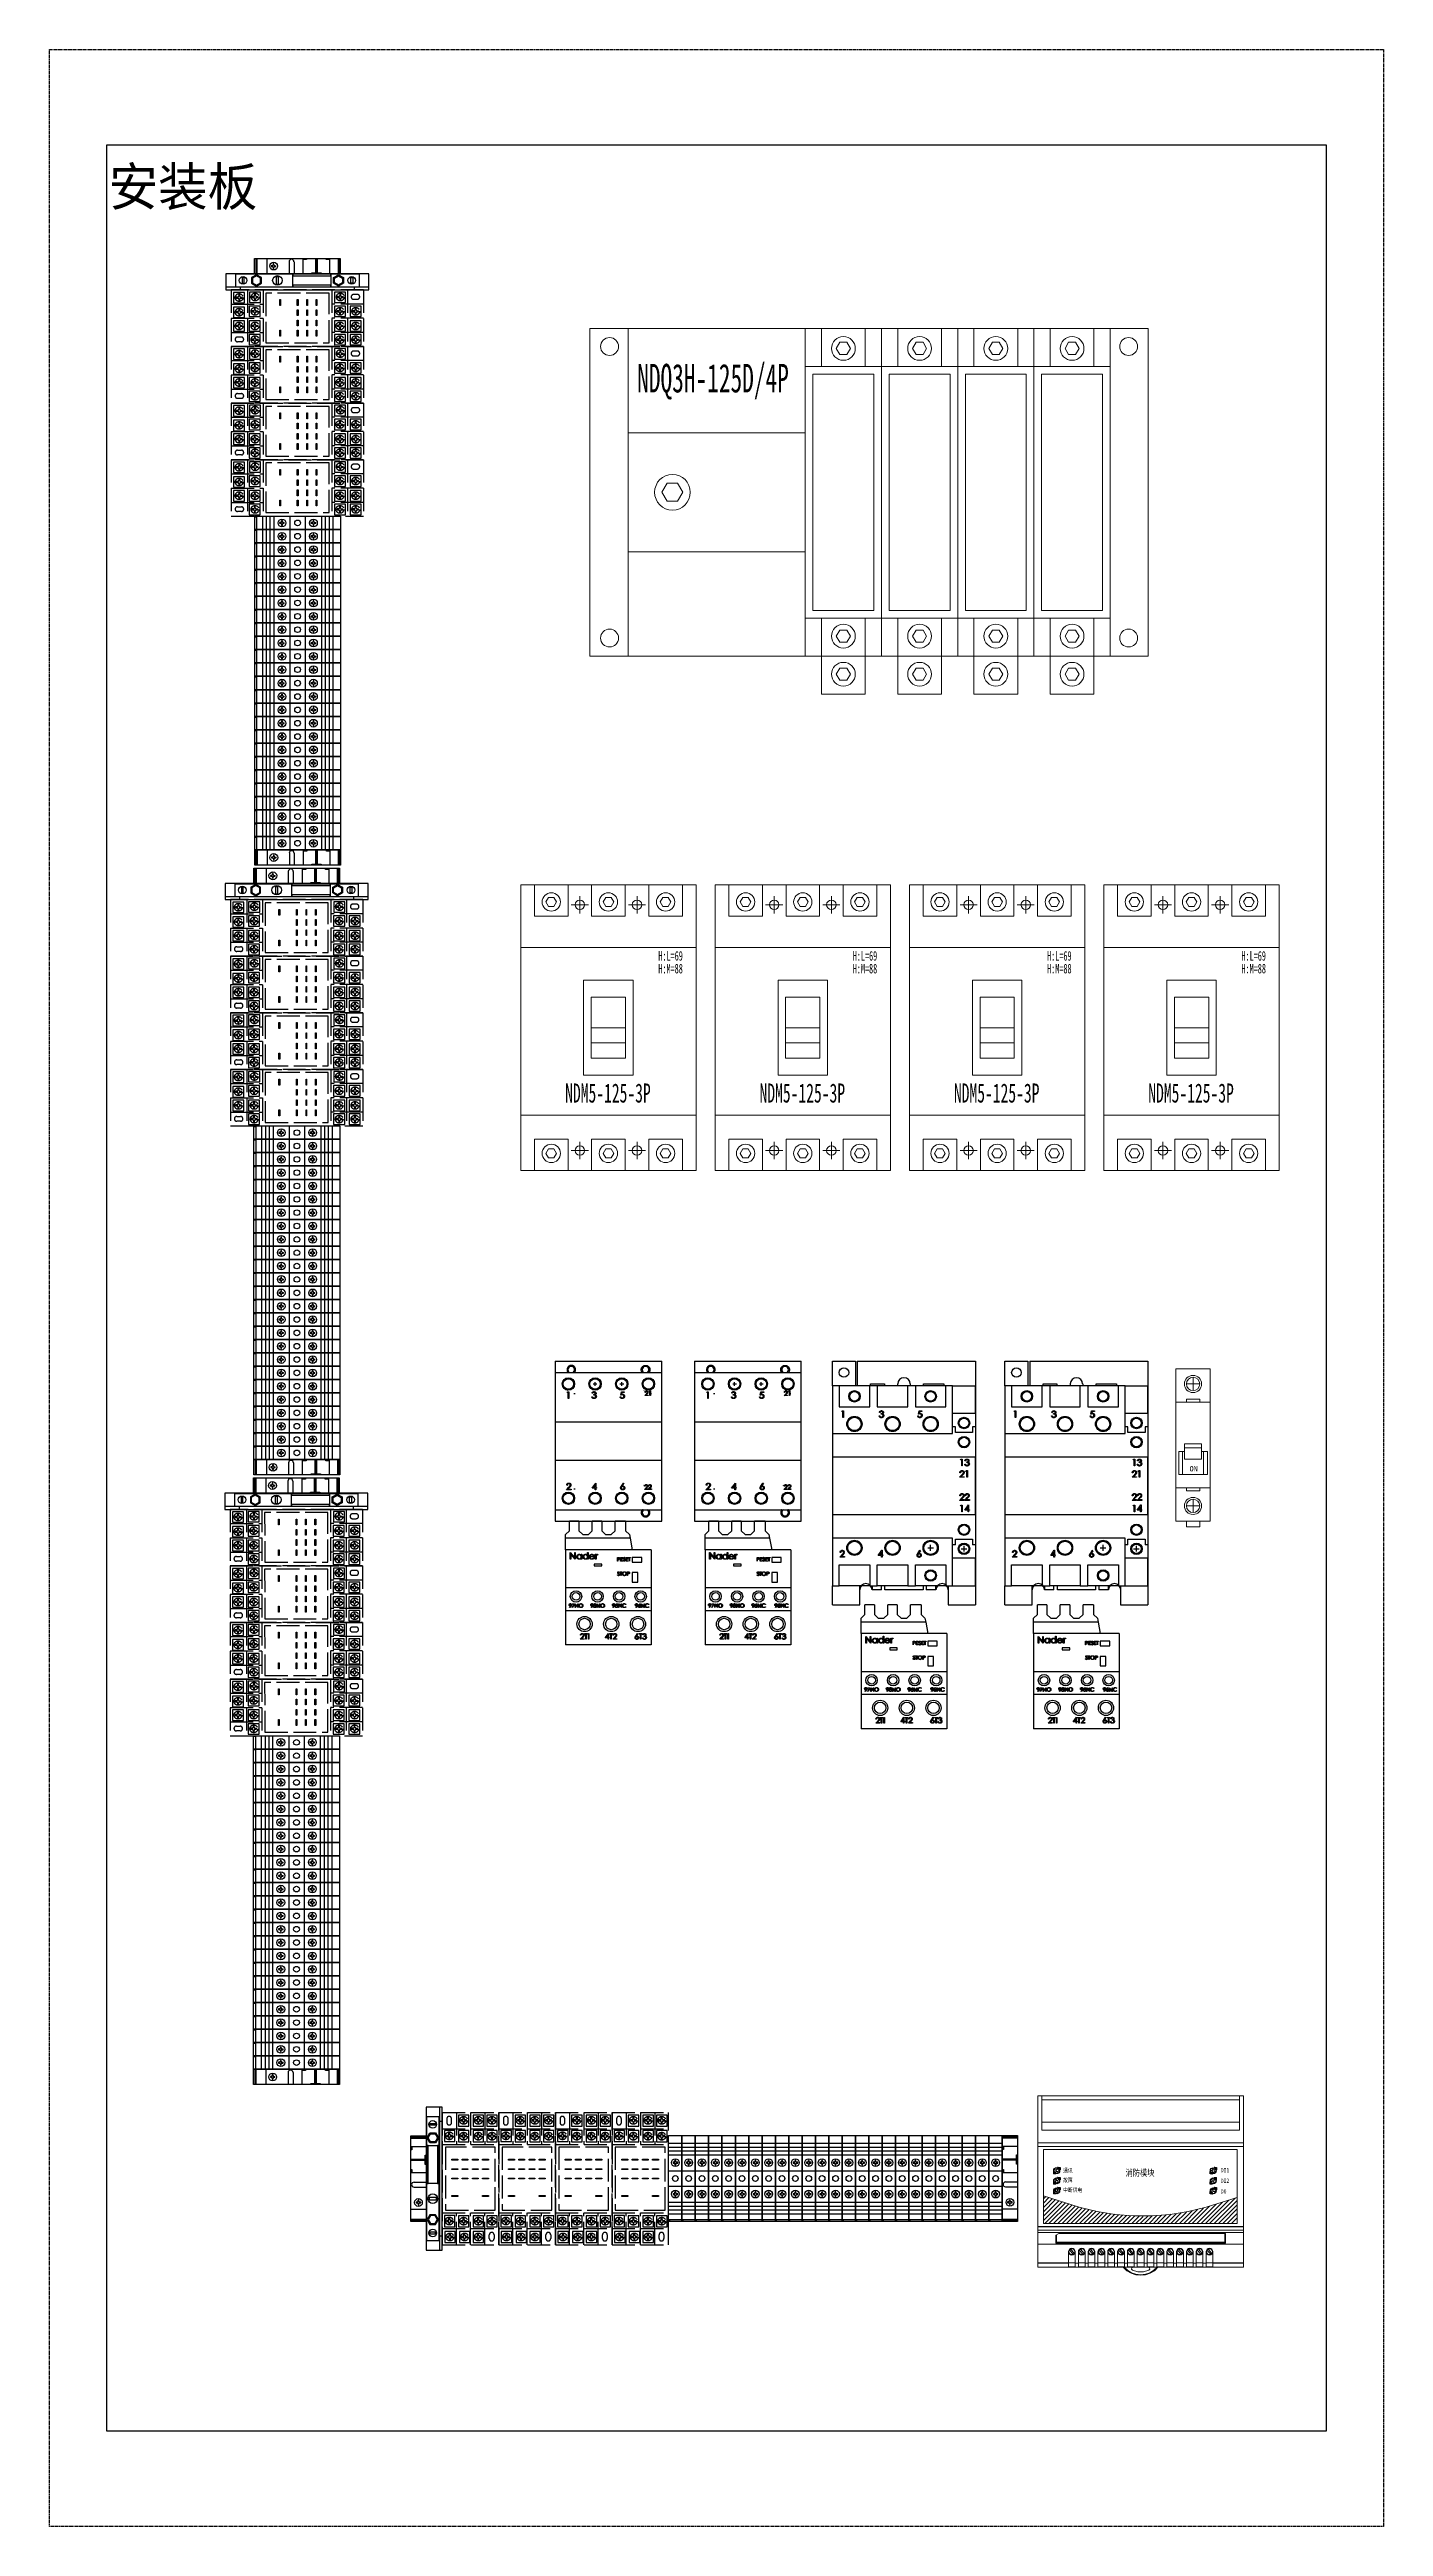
# Model space of a CAD drawing. Extents: x 416820 to 417520, y 334220 to 335520.
import ezdxf
from ezdxf.enums import TextEntityAlignment as Align

# ---------------------------------------------------------------- set-up
doc = ezdxf.new("R2010")
doc.units = 0
doc.header["$MEASUREMENT"] = 0
for name, pattern in [('ACAD_ISO02W100', [15, 12, -3]), ('ACAD_ISO07W100', [3, 0, -3]), ('DASHED', [0.75, 0.5, -0.25])]:
    doc.linetypes.add(name, pattern=pattern)
for name, color, linetype in [('DRAW', 123, 'Continuous'), ('Layer1', 7, 'Continuous'), ('PV-1378', 7, 'Continuous'), ('PV-1A6A', 7, 'Continuous'), ('PV-2418', 7, 'Continuous'), ('PV-261', 7, 'Continuous'), ('布置图', 30, 'Continuous'), ('文字', 3, 'Continuous')]:
    doc.layers.add(name, color=color, linetype=linetype)
doc.layers.add('细线', color=7, linetype='Continuous', lineweight=0)
doc.styles.add('-宋体', font='', dxfattribs={"width": 0.7})
doc.styles.add('宋', font='', dxfattribs={"width": 0.7})
doc.styles.add('正常', font='')
doc.styles.get('-宋体').set_extended_font_data('NSimSun')
doc.styles.get('宋').set_extended_font_data('SimSun')
doc.styles.get('正常').set_extended_font_data('FangSong_GB2312')

msp = doc.modelspace()

# ---------------------------------------------------------------- texts
at = {"color": 0}
msp.add_text('安装板', height=20, dxfattribs=at).set_placement((416850.8, 335448.4), align=Align.MIDDLE_LEFT)

# ---------------------------------------------------------------- blocks, each defined once
blk = doc.blocks.new('Manufacturer光辉PartName双电源自动转换开关Series125ShellFrameLimitingCurrentRemarkPartTypeMinCurrent63MaxCurrent125Poles4PMinPower0MaxPower0LibType2DelFlgfalseUpdateDate')
at = {"layer": '细线'}
for points in [[(-146.5, -76), (146.5, -76), (146.5, 96), (-146.5, 96)], [(-146.5, -76), (-126.5, -76), (-126.5, 96), (-146.5, 96)], [(-33.5, -76), (6.5, -76), (6.5, 96), (-33.5, 96)], [(-25, 76), (-2, 76), (-2, 96), (-25, 96)], [(6.5, -76), (46.5, -76), (46.5, 96), (6.5, 96)], [(15, 76), (38, 76), (38, 96), (15, 96)], [(46.5, -76), (86.5, -76), (86.5, 96), (46.5, 96)], [(55, 76), (78, 76), (78, 96), (55, 96)], [(86.5, -76), (126.5, -76), (126.5, 96), (86.5, 96)], [(95, 76), (118, 76), (118, 96), (95, 96)], [(146.5, -76), (126.5, -76), (126.5, 96), (146.5, 96)], [(-9.8, 85.5), (-11.7, 88.7), (-15.3, 88.7), (-17.2, 85.5), (-15.3, 82.3), (-11.7, 82.3)], [(30.2, 85.5), (28.3, 88.7), (24.7, 88.7), (22.8, 85.5), (24.7, 82.3), (28.3, 82.3)], [(70.2, 85.5), (68.3, 88.7), (64.7, 88.7), (62.8, 85.5), (64.7, 82.3), (68.3, 82.3)], [(110.2, 85.5), (108.3, 88.7), (104.7, 88.7), (102.8, 85.5), (104.7, 82.3), (108.3, 82.3)], [(-33.5, 76), (6.5, 76), (6.5, -56), (-33.5, -56)], [(-29.5, 72), (2.5, 72), (2.5, -52), (-29.5, -52)], [(6.5, 76), (46.5, 76), (46.5, -56), (6.5, -56)], [(10.5, 72), (42.5, 72), (42.5, -52), (10.5, -52)], [(46.5, 76), (86.5, 76), (86.5, -56), (46.5, -56)], [(50.5, 72), (82.5, 72), (82.5, -52), (50.5, -52)], [(86.5, 76), (126.5, 76), (126.5, -56), (86.5, -56)], [(90.5, 72), (122.5, 72), (122.5, -52), (90.5, -52)], [(-126.5, 41.2), (-33.5, 41.2), (-33.5, -21.2), (-126.5, -21.2)], [(-97.8, 10), (-100.5, 14.7), (-106, 14.7), (-108.7, 10), (-106, 5.3), (-100.5, 5.3)], [(-25, -56), (-2, -56), (-2, -76), (-25, -76)], [(-9.8, -65.5), (-11.7, -68.7), (-15.3, -68.7), (-17.2, -65.5), (-15.3, -62.3), (-11.7, -62.3)], [(15, -56), (38, -56), (38, -76), (15, -76)], [(30.2, -65.5), (28.3, -68.7), (24.7, -68.7), (22.8, -65.5), (24.7, -62.3), (28.3, -62.3)], [(55, -56), (78, -56), (78, -76), (55, -76)], [(70.2, -65.5), (68.3, -68.7), (64.7, -68.7), (62.8, -65.5), (64.7, -62.3), (68.3, -62.3)], [(95, -56), (118, -56), (118, -76), (95, -76)], [(110.2, -65.5), (108.3, -68.7), (104.7, -68.7), (102.8, -65.5), (104.7, -62.3), (108.3, -62.3)], [(-25, -76), (-2, -76), (-2, -96), (-25, -96)], [(15, -76), (38, -76), (38, -96), (15, -96)], [(55, -76), (78, -76), (78, -96), (55, -96)], [(95, -76), (118, -76), (118, -96), (95, -96)], [(-9.8, -85.5), (-11.7, -88.7), (-15.3, -88.7), (-17.2, -85.5), (-15.3, -82.3), (-11.7, -82.3)], [(30.2, -85.5), (28.3, -88.7), (24.7, -88.7), (22.8, -85.5), (24.7, -82.3), (28.3, -82.3)], [(70.2, -85.5), (68.3, -88.7), (64.7, -88.7), (62.8, -85.5), (64.7, -82.3), (68.3, -82.3)], [(110.2, -85.5), (108.3, -88.7), (104.7, -88.7), (102.8, -85.5), (104.7, -82.3), (108.3, -82.3)]]:
    blk.add_lwpolyline(points, close=True, dxfattribs=at)
for centre, radius in [((-136.2, 86.5), 4.7), ((-13.5, 85.5), 6.24), ((26.5, 85.5), 6.24), ((66.5, 85.5), 6.24), ((106.5, 85.5), 6.24), ((136.2, 86.5), 4.7), ((-103.2, 10), 9.36), ((-136.2, -66.5), 4.7), ((-13.5, -65.5), 6.24), ((26.5, -65.5), 6.24), ((66.5, -65.5), 6.24), ((106.5, -65.5), 6.24), ((136.2, -66.5), 4.7), ((-13.5, -85.5), 6.24), ((26.5, -85.5), 6.24), ((66.5, -85.5), 6.24), ((106.5, -85.5), 6.24)]:
    blk.add_circle(centre, radius, dxfattribs=at)
at = {"layer": '细线', "insert": (-121.7, 77.4), "char_height": 15, "width": 73.897, "attachment_point": 1, "style": '宋'}
blk.add_mtext('\\pxql;{\\fFangSong_GB2312|b0|i0|c134|p49;\\W0.6;NDQ3H-125D/4P}', dxfattribs=at)
blk = doc.blocks.new('14126976341f6be386-eb2d-4184-b0d1-a772a955ac6a')
for points in [[(4.8, 158.6), (4.8, 159.2), (3, 159.2), (3, 158.6)], [(9.6, 151.7), (10.3, 151.7), (10.3, 159.2), (9.6, 159.2)], [(15.1, 159.2), (15.1, 158.6), (16.9, 158.6), (16.9, 159.2)], [(7.5, 151.7), (7.5, 151.2), (12.4, 151.2), (12.4, 151.7)], [(4.9, -151.8), (4.9, -151.2), (3.1, -151.2), (3.1, -151.8)], [(9.7, -158.6), (10.4, -158.6), (10.4, -151.2), (9.7, -151.2)], [(15.3, -151.2), (15.3, -151.8), (17, -151.8), (17, -151.2)], [(7.6, -158.6), (7.6, -159.2), (12.5, -159.2), (12.5, -158.6)]]:
    blk.add_hatch(color=7).paths.add_polyline_path(points)
at = {"color": 0}
for p, q in [((-21.9, 159.2), (-21.9, 151.2)), ((-21.3, 159.2), (-21.3, 151.2)), ((-16, 159.2), (-16, 151.2)), ((-4.4, 157.5), (-4.4, 151.2)), ((-1.8, 157.5), (-1.8, 151.2)), ((21.3, 159.2), (21.3, 151.2)), ((21.9, 159.2), (21.9, 151.2)), ((-21.8, -151.2), (-21.8, -159.2)), ((-21.2, -151.2), (-21.2, -159.2)), ((-15.9, -151.2), (-15.9, -159.2)), ((-4.2, -152.9), (-4.2, -159.2)), ((-1.7, -152.9), (-1.7, -159.2)), ((21.4, -151.2), (21.4, -159.2)), ((22, -151.2), (22, -159.2))]:
    blk.add_line(p, q, dxfattribs=at)
at = {"color": 1}
for p, q in [((-21.4, 23.4), (-22.4, 23.4)), ((-21.4, 23.9), (-21.4, 16.9)), ((-18.4, 23.9), (-18.4, 16.9)), ((-16.4, 23.9), (-16.4, 16.9)), ((-14.4, 23.9), (-14.4, 16.9)), ((-12.4, 23.9), (-12.4, 16.9)), ((-3.9, 23.9), (-3.9, 16.9)), ((4.1, 23.9), (4.1, 16.9)), ((12.6, 23.9), (12.6, 16.9)), ((14.6, 23.9), (14.6, 16.9)), ((16.6, 23.9), (16.6, 16.9)), ((18.6, 23.9), (18.6, 16.9)), ((-21.4, -11.6), (-22.4, -11.6)), ((-21.4, -11.1), (-21.4, -18.1)), ((-18.4, -11.1), (-18.4, -18.1)), ((-16.4, -11.1), (-16.4, -18.1)), ((-14.4, -11.1), (-14.4, -18.1)), ((-12.4, -11.1), (-12.4, -18.1)), ((-3.9, -11.1), (-3.9, -18.1)), ((4.1, -11.1), (4.1, -18.1)), ((12.6, -11.1), (12.6, -18.1)), ((14.6, -11.1), (14.6, -18.1)), ((16.6, -11.1), (16.6, -18.1)), ((18.6, -11.1), (18.6, -18.1)), ((-21.4, -46.6), (-22.4, -46.6)), ((-21.4, -46.1), (-21.4, -53.1)), ((-18.4, -46.1), (-18.4, -53.1)), ((-16.4, -46.1), (-16.4, -53.1)), ((-14.4, -46.1), (-14.4, -53.1)), ((-12.4, -46.1), (-12.4, -53.1)), ((-3.9, -46.1), (-3.9, -53.1)), ((4.1, -46.1), (4.1, -53.1)), ((12.6, -46.1), (12.6, -53.1)), ((14.6, -46.1), (14.6, -53.1)), ((16.6, -46.1), (16.6, -53.1)), ((18.6, -46.1), (18.6, -53.1)), ((-21.4, -81.7), (-22.4, -81.7)), ((-21.4, -81.2), (-21.4, -88.2)), ((-18.4, -81.2), (-18.4, -88.2)), ((-16.4, -81.2), (-16.4, -88.2)), ((-14.4, -81.2), (-14.4, -88.2)), ((-12.4, -81.2), (-12.4, -88.2)), ((-3.9, -81.2), (-3.9, -88.2)), ((4.1, -81.2), (4.1, -88.2)), ((12.6, -81.2), (12.6, -88.2)), ((14.6, -81.2), (14.6, -88.2)), ((16.6, -81.2), (16.6, -88.2)), ((18.6, -81.2), (18.6, -88.2)), ((-21.4, -116.7), (-22.4, -116.7)), ((-21.4, -116.2), (-21.4, -123.2)), ((-18.4, -116.2), (-18.4, -123.2)), ((-16.4, -116.2), (-16.4, -123.2)), ((-14.4, -116.2), (-14.4, -123.2)), ((-12.4, -116.2), (-12.4, -123.2)), ((-3.9, -116.2), (-3.9, -123.2)), ((4.1, -116.2), (4.1, -123.2)), ((12.6, -116.2), (12.6, -123.2)), ((14.6, -116.2), (14.6, -123.2)), ((16.6, -116.2), (16.6, -123.2)), ((18.6, -116.2), (18.6, -123.2))]:
    blk.add_line(p, q, dxfattribs=at)
at = {"color": 7}
for p, q in [((-21.4, 16.4), (-22.4, 16.4)), ((-21.4, 16.9), (-21.4, 9.9)), ((-18.4, 16.9), (-18.4, 9.9)), ((-16.4, 16.9), (-16.4, 9.9)), ((-14.4, 16.9), (-14.4, 9.9)), ((-12.4, 16.9), (-12.4, 9.9)), ((-3.9, 16.9), (-3.9, 9.9)), ((4.1, 16.9), (4.1, 9.9)), ((12.6, 16.9), (12.6, 9.9)), ((14.6, 16.9), (14.6, 9.9)), ((16.6, 16.9), (16.6, 9.9)), ((18.6, 16.9), (18.6, 9.9)), ((-21.4, 2.4), (-22.4, 2.4)), ((-21.4, 2.9), (-21.4, -4.1)), ((-18.4, 2.9), (-18.4, -4.1)), ((-16.4, 2.9), (-16.4, -4.1)), ((-14.4, 2.9), (-14.4, -4.1)), ((-12.4, 2.9), (-12.4, -4.1)), ((-3.9, 2.9), (-3.9, -4.1)), ((4.1, 2.9), (4.1, -4.1)), ((12.6, 2.9), (12.6, -4.1)), ((14.6, 2.9), (14.6, -4.1)), ((16.6, 2.9), (16.6, -4.1)), ((18.6, 2.9), (18.6, -4.1)), ((-21.4, -18.6), (-22.4, -18.6)), ((-21.4, -18.1), (-21.4, -25.1)), ((-18.4, -18.1), (-18.4, -25.1)), ((-16.4, -18.1), (-16.4, -25.1)), ((-14.4, -18.1), (-14.4, -25.1)), ((-12.4, -18.1), (-12.4, -25.1)), ((-3.9, -18.1), (-3.9, -25.1)), ((4.1, -18.1), (4.1, -25.1)), ((12.6, -18.1), (12.6, -25.1)), ((14.6, -18.1), (14.6, -25.1)), ((16.6, -18.1), (16.6, -25.1)), ((18.6, -18.1), (18.6, -25.1)), ((-21.4, -32.6), (-22.4, -32.6)), ((-21.4, -32.1), (-21.4, -39.1)), ((-18.4, -32.1), (-18.4, -39.1)), ((-16.4, -32.1), (-16.4, -39.1)), ((-14.4, -32.1), (-14.4, -39.1)), ((-12.4, -32.1), (-12.4, -39.1)), ((-3.9, -32.1), (-3.9, -39.1)), ((4.1, -32.1), (4.1, -39.1)), ((12.6, -32.1), (12.6, -39.1)), ((14.6, -32.1), (14.6, -39.1)), ((16.6, -32.1), (16.6, -39.1)), ((18.6, -32.1), (18.6, -39.1)), ((-21.4, -53.6), (-22.4, -53.6)), ((-21.4, -53.1), (-21.4, -60.1)), ((-18.4, -53.1), (-18.4, -60.1)), ((-16.4, -53.1), (-16.4, -60.1)), ((-14.4, -53.1), (-14.4, -60.1)), ((-12.4, -53.1), (-12.4, -60.1)), ((-3.9, -53.1), (-3.9, -60.1)), ((4.1, -53.1), (4.1, -60.1)), ((12.6, -53.1), (12.6, -60.1)), ((14.6, -53.1), (14.6, -60.1)), ((16.6, -53.1), (16.6, -60.1)), ((18.6, -53.1), (18.6, -60.1)), ((-21.4, -67.7), (-22.4, -67.7)), ((-21.4, -67.2), (-21.4, -74.2)), ((-18.4, -67.2), (-18.4, -74.2)), ((-16.4, -67.2), (-16.4, -74.2)), ((-14.4, -67.2), (-14.4, -74.2)), ((-12.4, -67.2), (-12.4, -74.2)), ((-3.9, -67.2), (-3.9, -74.2)), ((4.1, -67.2), (4.1, -74.2)), ((12.6, -67.2), (12.6, -74.2)), ((14.6, -67.2), (14.6, -74.2)), ((16.6, -67.2), (16.6, -74.2)), ((18.6, -67.2), (18.6, -74.2)), ((-21.4, -88.7), (-22.4, -88.7)), ((-21.4, -88.2), (-21.4, -95.2)), ((-18.4, -88.2), (-18.4, -95.2)), ((-16.4, -88.2), (-16.4, -95.2)), ((-14.4, -88.2), (-14.4, -95.2)), ((-12.4, -88.2), (-12.4, -95.2)), ((-3.9, -88.2), (-3.9, -95.2)), ((4.1, -88.2), (4.1, -95.2)), ((12.6, -88.2), (12.6, -95.2)), ((14.6, -88.2), (14.6, -95.2)), ((16.6, -88.2), (16.6, -95.2)), ((18.6, -88.2), (18.6, -95.2)), ((-21.4, -102.7), (-22.4, -102.7)), ((-21.4, -102.2), (-21.4, -109.2)), ((-18.4, -102.2), (-18.4, -109.2)), ((-16.4, -102.2), (-16.4, -109.2)), ((-14.4, -102.2), (-14.4, -109.2)), ((-12.4, -102.2), (-12.4, -109.2)), ((-3.9, -102.2), (-3.9, -109.2)), ((4.1, -102.2), (4.1, -109.2)), ((12.6, -102.2), (12.6, -109.2)), ((14.6, -102.2), (14.6, -109.2)), ((16.6, -102.2), (16.6, -109.2)), ((18.6, -102.2), (18.6, -109.2)), ((-21.4, -123.7), (-22.4, -123.7)), ((-21.4, -123.2), (-21.4, -130.2)), ((-18.4, -123.2), (-18.4, -130.2)), ((-16.4, -123.2), (-16.4, -130.2)), ((-14.4, -123.2), (-14.4, -130.2)), ((-12.4, -123.2), (-12.4, -130.2)), ((-3.9, -123.2), (-3.9, -130.2)), ((4.1, -123.2), (4.1, -130.2)), ((12.6, -123.2), (12.6, -130.2)), ((14.6, -123.2), (14.6, -130.2)), ((16.6, -123.2), (16.6, -130.2)), ((18.6, -123.2), (18.6, -130.2)), ((-21.4, -137.7), (-22.4, -137.7)), ((-21.4, -137.2), (-21.4, -144.2)), ((-18.4, -137.2), (-18.4, -144.2)), ((-16.4, -137.2), (-16.4, -144.2)), ((-14.4, -137.2), (-14.4, -144.2)), ((-12.4, -137.2), (-12.4, -144.2)), ((-3.9, -137.2), (-3.9, -144.2)), ((4.1, -137.2), (4.1, -144.2)), ((12.6, -137.2), (12.6, -144.2)), ((14.6, -137.2), (14.6, -144.2)), ((16.6, -137.2), (16.6, -144.2)), ((18.6, -137.2), (18.6, -144.2))]:
    blk.add_line(p, q, dxfattribs=at)
at = {"color": 4}
for p, q in [((-21.4, 9.4), (-22.4, 9.4)), ((-21.4, 9.9), (-21.4, 2.9)), ((-18.4, 9.9), (-18.4, 2.9)), ((-16.4, 9.9), (-16.4, 2.9)), ((-14.4, 9.9), (-14.4, 2.9)), ((-12.4, 9.9), (-12.4, 2.9)), ((-3.9, 9.9), (-3.9, 2.9)), ((4.1, 9.9), (4.1, 2.9)), ((12.6, 9.9), (12.6, 2.9)), ((14.6, 9.9), (14.6, 2.9)), ((16.6, 9.9), (16.6, 2.9)), ((18.6, 9.9), (18.6, 2.9)), ((-21.4, -25.6), (-22.4, -25.6)), ((-21.4, -25.1), (-21.4, -32.1)), ((-18.4, -25.1), (-18.4, -32.1)), ((-16.4, -25.1), (-16.4, -32.1)), ((-14.4, -25.1), (-14.4, -32.1)), ((-12.4, -25.1), (-12.4, -32.1)), ((-3.9, -25.1), (-3.9, -32.1)), ((4.1, -25.1), (4.1, -32.1)), ((12.6, -25.1), (12.6, -32.1)), ((14.6, -25.1), (14.6, -32.1)), ((16.6, -25.1), (16.6, -32.1)), ((18.6, -25.1), (18.6, -32.1)), ((-21.4, -60.6), (-22.4, -60.6)), ((-21.4, -60.1), (-21.4, -67.2)), ((-18.4, -60.1), (-18.4, -67.2)), ((-16.4, -60.1), (-16.4, -67.2)), ((-14.4, -60.1), (-14.4, -67.2)), ((-12.4, -60.1), (-12.4, -67.2)), ((-3.9, -60.1), (-3.9, -67.2)), ((4.1, -60.1), (4.1, -67.2)), ((12.6, -60.1), (12.6, -67.2)), ((14.6, -60.1), (14.6, -67.2)), ((16.6, -60.1), (16.6, -67.2)), ((18.6, -60.1), (18.6, -67.2)), ((-21.4, -95.7), (-22.4, -95.7)), ((-21.4, -95.2), (-21.4, -102.2)), ((-18.4, -95.2), (-18.4, -102.2)), ((-16.4, -95.2), (-16.4, -102.2)), ((-14.4, -95.2), (-14.4, -102.2)), ((-12.4, -95.2), (-12.4, -102.2)), ((-3.9, -95.2), (-3.9, -102.2)), ((4.1, -95.2), (4.1, -102.2)), ((12.6, -95.2), (12.6, -102.2)), ((14.6, -95.2), (14.6, -102.2)), ((16.6, -95.2), (16.6, -102.2)), ((18.6, -95.2), (18.6, -102.2)), ((-21.4, -130.7), (-22.4, -130.7)), ((-21.4, -130.2), (-21.4, -137.2)), ((-18.4, -130.2), (-18.4, -137.2)), ((-16.4, -130.2), (-16.4, -137.2)), ((-14.4, -130.2), (-14.4, -137.2)), ((-12.4, -130.2), (-12.4, -137.2)), ((-3.9, -130.2), (-3.9, -137.2)), ((4.1, -130.2), (4.1, -137.2)), ((12.6, -130.2), (12.6, -137.2)), ((14.6, -130.2), (14.6, -137.2)), ((16.6, -130.2), (16.6, -137.2)), ((18.6, -130.2), (18.6, -137.2))]:
    blk.add_line(p, q, dxfattribs=at)
at = {"color": 3}
for p, q in [((-21.4, -4.6), (-22.4, -4.6)), ((-21.4, -4.1), (-21.4, -11.1)), ((-18.4, -4.1), (-18.4, -11.1)), ((-16.4, -4.1), (-16.4, -11.1)), ((-14.4, -4.1), (-14.4, -11.1)), ((-12.4, -4.1), (-12.4, -11.1)), ((-3.9, -4.1), (-3.9, -11.1)), ((4.1, -4.1), (4.1, -11.1)), ((12.6, -4.1), (12.6, -11.1)), ((14.6, -4.1), (14.6, -11.1)), ((16.6, -4.1), (16.6, -11.1)), ((18.6, -4.1), (18.6, -11.1)), ((-21.4, -39.6), (-22.4, -39.6)), ((-21.4, -39.1), (-21.4, -46.1)), ((-18.4, -39.1), (-18.4, -46.1)), ((-16.4, -39.1), (-16.4, -46.1)), ((-14.4, -39.1), (-14.4, -46.1)), ((-12.4, -39.1), (-12.4, -46.1)), ((-3.9, -39.1), (-3.9, -46.1)), ((4.1, -39.1), (4.1, -46.1)), ((12.6, -39.1), (12.6, -46.1)), ((14.6, -39.1), (14.6, -46.1)), ((16.6, -39.1), (16.6, -46.1)), ((18.6, -39.1), (18.6, -46.1)), ((-21.4, -74.7), (-22.4, -74.7)), ((-21.4, -74.2), (-21.4, -81.2)), ((-18.4, -74.2), (-18.4, -81.2)), ((-16.4, -74.2), (-16.4, -81.2)), ((-14.4, -74.2), (-14.4, -81.2)), ((-12.4, -74.2), (-12.4, -81.2)), ((-3.9, -74.2), (-3.9, -81.2)), ((4.1, -74.2), (4.1, -81.2)), ((12.6, -74.2), (12.6, -81.2)), ((14.6, -74.2), (14.6, -81.2)), ((16.6, -74.2), (16.6, -81.2)), ((18.6, -74.2), (18.6, -81.2)), ((-21.4, -109.7), (-22.4, -109.7)), ((-21.4, -109.2), (-21.4, -116.2)), ((-18.4, -109.2), (-18.4, -116.2)), ((-16.4, -109.2), (-16.4, -116.2)), ((-14.4, -109.2), (-14.4, -116.2)), ((-12.4, -109.2), (-12.4, -116.2)), ((-3.9, -109.2), (-3.9, -116.2)), ((4.1, -109.2), (4.1, -116.2)), ((12.6, -109.2), (12.6, -116.2)), ((14.6, -109.2), (14.6, -116.2)), ((16.6, -109.2), (16.6, -116.2)), ((18.6, -109.2), (18.6, -116.2)), ((-21.4, -144.7), (-22.4, -144.7)), ((-21.4, -144.2), (-21.4, -151.2)), ((-18.4, -144.2), (-18.4, -151.2)), ((-16.4, -144.2), (-16.4, -151.2)), ((-14.4, -144.2), (-14.4, -151.2)), ((-12.4, -144.2), (-12.4, -151.2)), ((-3.9, -144.2), (-3.9, -151.2)), ((4.1, -144.2), (4.1, -151.2)), ((12.6, -144.2), (12.6, -151.2)), ((14.6, -144.2), (14.6, -151.2)), ((16.6, -144.2), (16.6, -151.2)), ((18.6, -144.2), (18.6, -151.2))]:
    blk.add_line(p, q, dxfattribs=at)
at = {"color": 0, "elevation": 0}
for points in [[(22.5, 159.2), (22.5, 151.2), (-22.5, 151.2), (-22.5, 159.2)], [(16.9, 159.2), (16.9, 151.2), (3, 151.2), (3, 159.2)], [(4.8, 159.2), (4.8, 158.6), (3, 158.6), (3, 159.2)], [(10.3, 159.2), (10.3, 151.7), (9.6, 151.7), (9.6, 159.2)], [(16.9, 159.2), (16.9, 158.6), (15.1, 158.6), (15.1, 159.2)], [(12.4, 151.7), (12.4, 151.2), (7.5, 151.2), (7.5, 151.7)], [(22.6, -151.2), (22.6, -159.2), (-22.4, -159.2), (-22.4, -151.2)], [(17, -151.2), (17, -159.2), (3.1, -159.2), (3.1, -151.2)], [(4.9, -151.2), (4.9, -151.8), (3.1, -151.8), (3.1, -151.2)], [(10.4, -151.2), (10.4, -158.6), (9.7, -158.6), (9.7, -151.2)], [(17, -151.2), (17, -151.8), (15.3, -151.8), (15.3, -151.2)], [(12.5, -158.6), (12.5, -159.2), (7.6, -159.2), (7.6, -158.6)]]:
    blk.add_lwpolyline(points, close=True, dxfattribs=at)
at = {"color": 1, "elevation": 0}
for points in [[(22.6, 23.9), (22.6, 16.9), (-22.4, 16.9), (-22.4, 23.9)], [(22.6, -11.1), (22.6, -18.1), (-22.4, -18.1), (-22.4, -11.1)], [(22.6, -46.1), (22.6, -53.1), (-22.4, -53.1), (-22.4, -46.1)], [(22.6, -81.2), (22.6, -88.2), (-22.4, -88.2), (-22.4, -81.2)], [(22.6, -116.2), (22.6, -123.2), (-22.4, -123.2), (-22.4, -116.2)]]:
    blk.add_lwpolyline(points, close=True, dxfattribs=at)
at = {"color": 7, "elevation": 0}
for points in [[(22.6, 16.9), (22.6, 9.9), (-22.4, 9.9), (-22.4, 16.9)], [(22.6, 2.9), (22.6, -4.1), (-22.4, -4.1), (-22.4, 2.9)], [(22.6, -18.1), (22.6, -25.1), (-22.4, -25.1), (-22.4, -18.1)], [(22.6, -32.1), (22.6, -39.1), (-22.4, -39.1), (-22.4, -32.1)], [(22.6, -53.1), (22.6, -60.1), (-22.4, -60.1), (-22.4, -53.1)], [(22.6, -67.2), (22.6, -74.2), (-22.4, -74.2), (-22.4, -67.2)], [(22.6, -88.2), (22.6, -95.2), (-22.4, -95.2), (-22.4, -88.2)], [(22.6, -102.2), (22.6, -109.2), (-22.4, -109.2), (-22.4, -102.2)], [(22.6, -123.2), (22.6, -130.2), (-22.4, -130.2), (-22.4, -123.2)], [(22.6, -137.2), (22.6, -144.2), (-22.4, -144.2), (-22.4, -137.2)]]:
    blk.add_lwpolyline(points, close=True, dxfattribs=at)
at = {"color": 4, "elevation": 0}
for points in [[(22.6, 9.9), (22.6, 2.9), (-22.4, 2.9), (-22.4, 9.9)], [(22.6, -25.1), (22.6, -32.1), (-22.4, -32.1), (-22.4, -25.1)], [(22.6, -60.1), (22.6, -67.2), (-22.4, -67.2), (-22.4, -60.1)], [(22.6, -95.2), (22.6, -102.2), (-22.4, -102.2), (-22.4, -95.2)], [(22.6, -130.2), (22.6, -137.2), (-22.4, -137.2), (-22.4, -130.2)]]:
    blk.add_lwpolyline(points, close=True, dxfattribs=at)
at = {"color": 3, "elevation": 0}
for points in [[(22.6, -4.1), (22.6, -11.1), (-22.4, -11.1), (-22.4, -4.1)], [(22.6, -39.1), (22.6, -46.1), (-22.4, -46.1), (-22.4, -39.1)], [(22.6, -74.2), (22.6, -81.2), (-22.4, -81.2), (-22.4, -74.2)], [(22.6, -109.2), (22.6, -116.2), (-22.4, -116.2), (-22.4, -109.2)], [(22.6, -144.2), (22.6, -151.2), (-22.4, -151.2), (-22.4, -144.2)]]:
    blk.add_lwpolyline(points, close=True, dxfattribs=at)
at = {"color": 1}
for centre in [(0.1, 20.4), (0.1, -14.6), (0.1, -49.6), (0.1, -84.7), (0.1, -119.7)]:
    blk.add_circle(centre, 1.5, dxfattribs=at)
at = {"color": 7}
for centre in [(0.1, 13.4), (0.1, -0.6), (0.1, -21.6), (0.1, -35.6), (0.1, -56.6), (0.1, -70.7), (0.1, -91.7), (0.1, -105.7), (0.1, -126.7), (0.1, -140.7)]:
    blk.add_circle(centre, 1.5, dxfattribs=at)
at = {"color": 4}
for centre in [(0.1, 6.4), (0.1, -28.6), (0.1, -63.7), (0.1, -98.7), (0.1, -133.7)]:
    blk.add_circle(centre, 1.5, dxfattribs=at)
at = {"color": 3}
for centre in [(0.1, -7.6), (0.1, -42.6), (0.1, -77.7), (0.1, -112.7), (0.1, -147.7)]:
    blk.add_circle(centre, 1.5, dxfattribs=at)
at = {"color": 0}
for centre in [(-3.1, 157.5), (-3, -152.9)]:
    blk.add_arc(centre, 1.28, 0, 180, dxfattribs=at)
at = {"layer": 'DRAW', "color": 7, "ltscale": 0.3, "elevation": 0}
for points in [[(37.5, 142.7), (37.5, 151.2), (-37.5, 151.2), (-37.5, 142.7)], [(37.5, 142.7), (37.5, 144.2), (-37.5, 144.2), (-37.5, 142.7)], [(-2.5, 144.4), (-2.5, 150.9), (-32.5, 150.9), (-32.5, 144.4)], [(30, 142.7), (30, 144.2), (-30, 144.2), (-30, 142.7)], [(-28, 146.2), (-28, 149.2), (-29, 149.2), (-29, 146.2)], [(-24.1, 146.2), (-21.5, 144.7), (-18.9, 146.2), (-18.9, 149.2), (-21.5, 150.7), (-24.1, 149.2)], [(-23.6, 146.5), (-21.5, 145.2), (-19.4, 146.5), (-19.4, 148.9), (-21.5, 150.1), (-23.6, 148.9)], [(-9.9, 145.8), (-9.9, 149.5), (-11.1, 149.5), (-11.1, 145.8)], [(17.5, 150.1), (17.5, 150.9), (-2.5, 150.9), (-2.5, 150.1)], [(17.5, 144.4), (17.5, 145.2), (-2.5, 145.2), (-2.5, 144.4)], [(32.5, 144.4), (32.5, 150.9), (17.5, 150.9), (17.5, 144.4)], [(24.1, 146.2), (21.5, 144.7), (18.9, 146.2), (18.9, 149.2), (21.5, 150.7), (24.1, 149.2)], [(23.6, 146.5), (21.5, 145.2), (19.4, 146.5), (19.4, 148.9), (21.5, 150.1), (23.6, 148.9)], [(28, 146.2), (28, 149.2), (29, 149.2), (29, 146.2)]]:
    blk.add_lwpolyline(points, close=True, dxfattribs=at)
at = {"layer": 'DRAW', "color": 7, "ltscale": 0.3}
for centre, radius in [((-28.5, 147.7), 2), ((-10.5, 147.7), 2.5), ((28.5, 147.7), 2)]:
    blk.add_circle(centre, radius, dxfattribs=at)
at = {"layer": 'Layer1', "color": 7, "lineweight": -3, "ltscale": 50}
for centre in [(-12.5, 155.2), (-8.1, 13.4), (8.4, 13.4), (-8.1, -0.6), (8.4, -0.6), (-8.1, -21.6), (8.4, -21.6), (-8.1, -35.6), (8.4, -35.6), (-8.1, -56.6), (8.4, -56.6), (-8.1, -70.7), (8.4, -70.7), (-8.1, -91.7), (8.4, -91.7), (-8.1, -105.7), (8.4, -105.7), (-8.1, -126.7), (8.4, -126.7), (-8.1, -140.7), (8.4, -140.7), (-12.4, -155.2)]:
    blk.add_circle(centre, 2.03, dxfattribs=at)
at = {"layer": 'Layer1', "color": 1, "lineweight": -3, "ltscale": 50}
for centre in [(-8.1, 20.4), (8.4, 20.4), (-8.1, -14.6), (8.4, -14.6), (-8.1, -49.6), (8.4, -49.6), (-8.1, -84.7), (8.4, -84.7), (-8.1, -119.7), (8.4, -119.7)]:
    blk.add_circle(centre, 2.03, dxfattribs=at)
at = {"layer": 'Layer1', "color": 4, "lineweight": -3, "ltscale": 50}
for centre in [(-8.1, 6.4), (8.4, 6.4), (-8.1, -28.6), (8.4, -28.6), (-8.1, -63.7), (8.4, -63.7), (-8.1, -98.7), (8.4, -98.7), (-8.1, -133.7), (8.4, -133.7)]:
    blk.add_circle(centre, 2.03, dxfattribs=at)
at = {"layer": 'Layer1', "color": 3, "lineweight": -3, "ltscale": 50}
for centre in [(-8.1, -7.6), (8.4, -7.6), (-8.1, -42.6), (8.4, -42.6), (-8.1, -77.7), (8.4, -77.7), (-8.1, -112.7), (8.4, -112.7), (-8.1, -147.7), (8.4, -147.7)]:
    blk.add_circle(centre, 2.03, dxfattribs=at)
at = {"layer": '文字', "color": 7, "linetype": 'ACAD_ISO02W100'}
for p, q in [((-12.7, 156.4), (-12.7, 155.9)), ((-12.3, 156.4), (-12.7, 156.4)), ((-12.3, 155.9), (-12.3, 156.4)), ((-13.2, 155.4), (-13.7, 155.4)), ((-13.7, 155.4), (-13.7, 155)), ((-13.7, 155), (-13.2, 155)), ((-12.7, 154.5), (-12.7, 153.9)), ((-12.7, 153.9), (-12.3, 153.9)), ((-12.3, 153.9), (-12.3, 154.5)), ((-11.8, 155.4), (-11.3, 155.4)), ((-11.8, 155), (-11.3, 155)), ((-11.3, 155), (-11.3, 155.4)), ((-8.8, 13.6), (-9.4, 13.6)), ((-9.4, 13.6), (-9.4, 13.2)), ((-9.4, 13.2), (-8.8, 13.2)), ((-8.3, 14.6), (-8.3, 14.1)), ((-7.9, 14.6), (-8.3, 14.6)), ((-7.9, 14.1), (-7.9, 14.6)), ((-7.4, 13.6), (-6.9, 13.6)), ((-7.4, 13.2), (-6.9, 13.2)), ((-6.9, 13.2), (-6.9, 13.6)), ((7.7, 13.6), (7.1, 13.6)), ((7.1, 13.6), (7.1, 13.2)), ((7.1, 13.2), (7.7, 13.2)), ((8.2, 14.6), (8.2, 14.1)), ((8.6, 14.6), (8.2, 14.6)), ((8.6, 14.1), (8.6, 14.6)), ((9.1, 13.6), (9.6, 13.6)), ((9.1, 13.2), (9.6, 13.2)), ((9.6, 13.2), (9.6, 13.6)), ((-8.3, 12.6), (-8.3, 12.1)), ((-8.3, 12.1), (-7.9, 12.1)), ((-8.3, 0.6), (-8.3, 0.1)), ((-7.9, 0.6), (-8.3, 0.6)), ((-7.9, 12.1), (-7.9, 12.6)), ((-7.9, 0.1), (-7.9, 0.6)), ((8.2, 12.6), (8.2, 12.1)), ((8.2, 12.1), (8.6, 12.1)), ((8.2, 0.6), (8.2, 0.1)), ((8.6, 0.6), (8.2, 0.6)), ((8.6, 12.1), (8.6, 12.6)), ((8.6, 0.1), (8.6, 0.6)), ((-8.8, -0.5), (-9.4, -0.5)), ((-9.4, -0.5), (-9.4, -0.8)), ((-9.4, -0.8), (-8.8, -0.8)), ((-8.3, -1.4), (-8.3, -1.9)), ((-8.3, -1.9), (-7.9, -1.9)), ((-7.9, -1.9), (-7.9, -1.4)), ((-7.4, -0.5), (-6.9, -0.5)), ((-7.4, -0.8), (-6.9, -0.8)), ((-6.9, -0.8), (-6.9, -0.5)), ((7.7, -0.5), (7.1, -0.5)), ((7.1, -0.5), (7.1, -0.8)), ((7.1, -0.8), (7.7, -0.8)), ((8.2, -1.4), (8.2, -1.9)), ((8.2, -1.9), (8.6, -1.9)), ((8.6, -1.9), (8.6, -1.4)), ((9.1, -0.5), (9.6, -0.5)), ((9.1, -0.8), (9.6, -0.8)), ((9.6, -0.8), (9.6, -0.5)), ((-8.8, -21.5), (-9.4, -21.5)), ((-9.4, -21.5), (-9.4, -21.8)), ((-9.4, -21.8), (-8.8, -21.8)), ((-8.3, -20.4), (-8.3, -20.9)), ((-7.9, -20.4), (-8.3, -20.4)), ((-8.3, -22.4), (-8.3, -22.9)), ((-8.3, -22.9), (-7.9, -22.9)), ((-7.9, -20.9), (-7.9, -20.4)), ((-7.9, -22.9), (-7.9, -22.4)), ((-7.4, -21.5), (-6.9, -21.5)), ((-7.4, -21.8), (-6.9, -21.8)), ((-6.9, -21.8), (-6.9, -21.5)), ((7.7, -21.5), (7.1, -21.5)), ((7.1, -21.5), (7.1, -21.8)), ((7.1, -21.8), (7.7, -21.8)), ((8.2, -20.4), (8.2, -20.9)), ((8.6, -20.4), (8.2, -20.4)), ((8.2, -22.4), (8.2, -22.9)), ((8.2, -22.9), (8.6, -22.9)), ((8.6, -20.9), (8.6, -20.4)), ((8.6, -22.9), (8.6, -22.4)), ((9.1, -21.5), (9.6, -21.5)), ((9.1, -21.8), (9.6, -21.8)), ((9.6, -21.8), (9.6, -21.5)), ((-8.8, -35.5), (-9.4, -35.5)), ((-9.4, -35.5), (-9.4, -35.9)), ((-9.4, -35.9), (-8.8, -35.9)), ((-8.3, -34.4), (-8.3, -34.9)), ((-7.9, -34.4), (-8.3, -34.4)), ((-8.3, -36.4), (-8.3, -36.9)), ((-8.3, -36.9), (-7.9, -36.9)), ((-7.9, -34.9), (-7.9, -34.4)), ((-7.9, -36.9), (-7.9, -36.4)), ((-7.4, -35.5), (-6.9, -35.5)), ((-7.4, -35.9), (-6.9, -35.9)), ((-6.9, -35.9), (-6.9, -35.5)), ((7.7, -35.5), (7.1, -35.5)), ((7.1, -35.5), (7.1, -35.9)), ((7.1, -35.9), (7.7, -35.9)), ((8.2, -34.4), (8.2, -34.9)), ((8.6, -34.4), (8.2, -34.4)), ((8.2, -36.4), (8.2, -36.9)), ((8.2, -36.9), (8.6, -36.9)), ((8.6, -34.9), (8.6, -34.4)), ((8.6, -36.9), (8.6, -36.4)), ((9.1, -35.5), (9.6, -35.5)), ((9.1, -35.9), (9.6, -35.9)), ((9.6, -35.9), (9.6, -35.5)), ((-8.8, -56.5), (-9.4, -56.5)), ((-9.4, -56.5), (-9.4, -56.9)), ((-9.4, -56.9), (-8.8, -56.9)), ((-8.3, -55.4), (-8.3, -56)), ((-7.9, -55.4), (-8.3, -55.4)), ((-8.3, -57.4), (-8.3, -57.9)), ((-8.3, -57.9), (-7.9, -57.9)), ((-7.9, -56), (-7.9, -55.4)), ((-7.9, -57.9), (-7.9, -57.4)), ((-7.4, -56.5), (-6.9, -56.5)), ((-7.4, -56.9), (-6.9, -56.9)), ((-6.9, -56.9), (-6.9, -56.5)), ((7.7, -56.5), (7.1, -56.5)), ((7.1, -56.5), (7.1, -56.9)), ((7.1, -56.9), (7.7, -56.9)), ((8.2, -55.4), (8.2, -56)), ((8.6, -55.4), (8.2, -55.4)), ((8.2, -57.4), (8.2, -57.9)), ((8.2, -57.9), (8.6, -57.9)), ((8.6, -56), (8.6, -55.4)), ((8.6, -57.9), (8.6, -57.4)), ((9.1, -56.5), (9.6, -56.5)), ((9.1, -56.9), (9.6, -56.9)), ((9.6, -56.9), (9.6, -56.5)), ((-8.8, -70.5), (-9.4, -70.5)), ((-9.4, -70.5), (-9.4, -70.9)), ((-9.4, -70.9), (-8.8, -70.9)), ((-8.3, -69.4), (-8.3, -70)), ((-7.9, -69.4), (-8.3, -69.4)), ((-8.3, -71.4), (-8.3, -71.9)), ((-8.3, -71.9), (-7.9, -71.9)), ((-7.9, -70), (-7.9, -69.4)), ((-7.9, -71.9), (-7.9, -71.4)), ((-7.4, -70.5), (-6.9, -70.5)), ((-7.4, -70.9), (-6.9, -70.9)), ((-6.9, -70.9), (-6.9, -70.5)), ((7.7, -70.5), (7.1, -70.5)), ((7.1, -70.5), (7.1, -70.9)), ((7.1, -70.9), (7.7, -70.9)), ((8.2, -69.4), (8.2, -70)), ((8.6, -69.4), (8.2, -69.4)), ((8.2, -71.4), (8.2, -71.9)), ((8.2, -71.9), (8.6, -71.9)), ((8.6, -70), (8.6, -69.4)), ((8.6, -71.9), (8.6, -71.4)), ((9.1, -70.5), (9.6, -70.5)), ((9.1, -70.9), (9.6, -70.9)), ((9.6, -70.9), (9.6, -70.5)), ((-8.3, -90.5), (-8.3, -91)), ((-7.9, -90.5), (-8.3, -90.5)), ((-7.9, -91), (-7.9, -90.5)), ((8.2, -90.5), (8.2, -91)), ((8.6, -90.5), (8.2, -90.5)), ((8.6, -91), (8.6, -90.5)), ((-8.8, -91.5), (-9.4, -91.5)), ((-9.4, -91.5), (-9.4, -91.9)), ((-9.4, -91.9), (-8.8, -91.9)), ((-8.3, -92.4), (-8.3, -92.9)), ((-8.3, -92.9), (-7.9, -92.9)), ((-7.9, -92.9), (-7.9, -92.4)), ((-7.4, -91.5), (-6.9, -91.5)), ((-7.4, -91.9), (-6.9, -91.9)), ((-6.9, -91.9), (-6.9, -91.5)), ((7.7, -91.5), (7.1, -91.5)), ((7.1, -91.5), (7.1, -91.9)), ((7.1, -91.9), (7.7, -91.9)), ((8.2, -92.4), (8.2, -92.9)), ((8.2, -92.9), (8.6, -92.9)), ((8.6, -92.9), (8.6, -92.4)), ((9.1, -91.5), (9.6, -91.5)), ((9.1, -91.9), (9.6, -91.9)), ((9.6, -91.9), (9.6, -91.5)), ((-8.8, -105.5), (-9.4, -105.5)), ((-9.4, -105.5), (-9.4, -105.9)), ((-9.4, -105.9), (-8.8, -105.9)), ((-8.3, -104.5), (-8.3, -105)), ((-7.9, -104.5), (-8.3, -104.5)), ((-8.3, -106.4), (-8.3, -106.9)), ((-8.3, -106.9), (-7.9, -106.9)), ((-7.9, -105), (-7.9, -104.5)), ((-7.9, -106.9), (-7.9, -106.4)), ((-7.4, -105.5), (-6.9, -105.5)), ((-7.4, -105.9), (-6.9, -105.9)), ((-6.9, -105.9), (-6.9, -105.5)), ((7.7, -105.5), (7.1, -105.5)), ((7.1, -105.5), (7.1, -105.9)), ((7.1, -105.9), (7.7, -105.9)), ((8.2, -104.5), (8.2, -105)), ((8.6, -104.5), (8.2, -104.5)), ((8.2, -106.4), (8.2, -106.9)), ((8.2, -106.9), (8.6, -106.9)), ((8.6, -105), (8.6, -104.5)), ((8.6, -106.9), (8.6, -106.4)), ((9.1, -105.5), (9.6, -105.5)), ((9.1, -105.9), (9.6, -105.9)), ((9.6, -105.9), (9.6, -105.5)), ((-8.8, -126.5), (-9.4, -126.5)), ((-9.4, -126.5), (-9.4, -126.9)), ((-9.4, -126.9), (-8.8, -126.9)), ((-8.3, -125.5), (-8.3, -126)), ((-7.9, -125.5), (-8.3, -125.5)), ((-8.3, -127.4), (-8.3, -127.9)), ((-8.3, -127.9), (-7.9, -127.9)), ((-7.9, -126), (-7.9, -125.5)), ((-7.9, -127.9), (-7.9, -127.4)), ((-7.4, -126.5), (-6.9, -126.5)), ((-7.4, -126.9), (-6.9, -126.9)), ((-6.9, -126.9), (-6.9, -126.5)), ((7.7, -126.5), (7.1, -126.5)), ((7.1, -126.5), (7.1, -126.9)), ((7.1, -126.9), (7.7, -126.9)), ((8.2, -125.5), (8.2, -126)), ((8.6, -125.5), (8.2, -125.5)), ((8.2, -127.4), (8.2, -127.9)), ((8.2, -127.9), (8.6, -127.9)), ((8.6, -126), (8.6, -125.5)), ((8.6, -127.9), (8.6, -127.4)), ((9.1, -126.5), (9.6, -126.5)), ((9.1, -126.9), (9.6, -126.9)), ((9.6, -126.9), (9.6, -126.5)), ((-8.8, -140.5), (-9.4, -140.5)), ((-9.4, -140.5), (-9.4, -140.9)), ((-9.4, -140.9), (-8.8, -140.9)), ((-8.3, -139.5), (-8.3, -140)), ((-7.9, -139.5), (-8.3, -139.5)), ((-8.3, -141.4), (-8.3, -141.9)), ((-8.3, -141.9), (-7.9, -141.9)), ((-7.9, -140), (-7.9, -139.5)), ((-7.9, -141.9), (-7.9, -141.4)), ((-7.4, -140.5), (-6.9, -140.5)), ((-7.4, -140.9), (-6.9, -140.9)), ((-6.9, -140.9), (-6.9, -140.5)), ((7.7, -140.5), (7.1, -140.5)), ((7.1, -140.5), (7.1, -140.9)), ((7.1, -140.9), (7.7, -140.9)), ((8.2, -139.5), (8.2, -140)), ((8.6, -139.5), (8.2, -139.5)), ((8.2, -141.4), (8.2, -141.9)), ((8.2, -141.9), (8.6, -141.9)), ((8.6, -140), (8.6, -139.5)), ((8.6, -141.9), (8.6, -141.4)), ((9.1, -140.5), (9.6, -140.5)), ((9.1, -140.9), (9.6, -140.9)), ((9.6, -140.9), (9.6, -140.5)), ((-13.1, -155), (-13.6, -155)), ((-13.6, -155), (-13.6, -155.4)), ((-13.6, -155.4), (-13.1, -155.4)), ((-12.6, -154), (-12.6, -154.5)), ((-12.2, -154), (-12.6, -154)), ((-12.6, -155.9), (-12.6, -156.4)), ((-12.2, -154.5), (-12.2, -154)), ((-12.2, -156.4), (-12.2, -155.9)), ((-11.7, -155), (-11.2, -155)), ((-11.7, -155.4), (-11.2, -155.4)), ((-11.2, -155.4), (-11.2, -155)), ((-12.6, -156.4), (-12.2, -156.4))]:
    blk.add_line(p, q, dxfattribs=at)
at = {"layer": '文字', "color": 0, "linetype": 'ACAD_ISO02W100'}
for p, q in [((34.7, 142.7), (-34.7, 142.7)), ((-34.7, 142.7), (-34.7, 113)), ((-34.7, 142.7), (-34.7, 113)), ((-34.7, 135.3), (-18, 135.3)), ((-31.4, 138.9), (-32.1, 138.9)), ((-32.1, 138.9), (-32.1, 138.4)), ((-32.1, 138.4), (-31.4, 138.4)), ((-31.4, 131.3), (-32.1, 131.3)), ((-32.1, 131.3), (-32.1, 130.8)), ((-32.1, 130.8), (-31.4, 130.8)), ((-30.8, 140.2), (-30.8, 139.6)), ((-30.3, 140.2), (-30.8, 140.2)), ((-30.8, 137.8), (-30.8, 137.1)), ((-30.8, 137.1), (-30.3, 137.1)), ((-30.8, 132.6), (-30.8, 131.9)), ((-30.3, 132.6), (-30.8, 132.6)), ((-30.8, 130.1), (-30.8, 129.5)), ((-30.3, 139.6), (-30.3, 140.2)), ((-30.3, 138.9), (-30.3, 138.9)), ((-30.3, 137.1), (-30.3, 137.8)), ((-30.3, 131.9), (-30.3, 132.6)), ((-30.3, 131.3), (-30.3, 131.3)), ((-30.3, 129.5), (-30.3, 130.1)), ((-29.7, 138.9), (-29, 138.9)), ((-29.7, 138.4), (-29, 138.4)), ((-29.7, 131.3), (-29, 131.3)), ((-29.7, 130.8), (-29, 130.8)), ((-29, 138.4), (-29, 138.9)), ((-29, 130.8), (-29, 131.3)), ((-26.2, 142.7), (-26.2, 113)), ((-23.2, 131.7), (-23.9, 131.7)), ((-23.9, 131.7), (-23.9, 131.2)), ((-23.9, 131.2), (-23.2, 131.2)), ((-23.1, 139.2), (-23.8, 139.2)), ((-23.8, 139.2), (-23.8, 138.7)), ((-23.8, 138.7), (-23.1, 138.7)), ((-22.6, 133), (-22.6, 132.3)), ((-22.1, 133), (-22.6, 133)), ((-22.6, 130.6), (-22.6, 129.9)), ((-22.5, 140.5), (-22.5, 139.8)), ((-22, 140.5), (-22.5, 140.5)), ((-22.5, 138.1), (-22.5, 137.4)), ((-22.5, 137.4), (-22, 137.4)), ((-22.1, 132.3), (-22.1, 133)), ((-22.1, 131.7), (-22.1, 131.7)), ((-22.1, 129.9), (-22.1, 130.6)), ((-22, 139.8), (-22, 140.5)), ((-22, 139.2), (-22, 139.2)), ((-22, 137.4), (-22, 138.1)), ((-21.5, 131.7), (-20.8, 131.7)), ((-21.5, 131.2), (-20.8, 131.2)), ((-21.3, 139.2), (-20.7, 139.2)), ((-21.3, 138.7), (-20.7, 138.7)), ((-20.8, 131.2), (-20.8, 131.7)), ((-20.7, 138.7), (-20.7, 139.2)), ((-18, 142.7), (-18, 113)), ((18, 142.7), (18, 113)), ((34.7, 135.3), (18, 135.3)), ((21.5, 131.7), (20.8, 131.7)), ((20.8, 131.7), (20.8, 131.2)), ((20.8, 131.2), (21.5, 131.2)), ((21.6, 139.2), (20.9, 139.2)), ((20.9, 139.2), (20.9, 138.7)), ((20.9, 138.7), (21.6, 138.7)), ((22.1, 133), (22.1, 132.3)), ((22.6, 133), (22.1, 133)), ((22.1, 130.6), (22.1, 129.9)), ((22.2, 140.5), (22.2, 139.8)), ((22.7, 140.5), (22.2, 140.5)), ((22.2, 138.1), (22.2, 137.4)), ((22.2, 137.4), (22.7, 137.4)), ((22.6, 132.3), (22.6, 133)), ((22.6, 131.7), (22.6, 131.7)), ((22.6, 129.9), (22.6, 130.6)), ((22.7, 139.8), (22.7, 140.5)), ((22.7, 139.2), (22.7, 139.2)), ((22.7, 137.4), (22.7, 138.1)), ((23.2, 131.7), (23.9, 131.7)), ((23.2, 131.2), (23.9, 131.2)), ((23.3, 139.2), (24, 139.2)), ((23.3, 138.7), (24, 138.7)), ((23.9, 131.2), (23.9, 131.7)), ((24, 138.7), (24, 139.2)), ((26.2, 142.7), (26.2, 113)), ((29.7, 131.7), (29, 131.7)), ((29, 131.7), (29, 131.2)), ((29, 131.2), (29.7, 131.2)), ((30.3, 133), (30.3, 132.3)), ((30.8, 133), (30.3, 133)), ((30.3, 130.6), (30.3, 129.9)), ((30.8, 132.3), (30.8, 133)), ((30.8, 131.7), (30.8, 131.7)), ((30.8, 129.9), (30.8, 130.6)), ((31.5, 131.7), (32.1, 131.7)), ((31.5, 131.2), (32.1, 131.2)), ((32.1, 131.2), (32.1, 131.7)), ((34.7, 142.7), (34.7, 113)), ((-34.7, 127.8), (-18, 127.8)), ((-34.7, 120.3), (-18, 120.3)), ((-31.4, 124.1), (-32.1, 124.1)), ((-32.1, 124.1), (-32.1, 123.6)), ((-32.1, 123.6), (-31.4, 123.6)), ((-30.8, 129.5), (-30.3, 129.5)), ((-30.8, 125.3), (-30.8, 124.7)), ((-30.3, 125.3), (-30.8, 125.3)), ((-30.8, 122.9), (-30.8, 122.2)), ((-30.8, 122.2), (-30.3, 122.2)), ((-30.3, 124.7), (-30.3, 125.3)), ((-30.3, 124.1), (-30.3, 124.1)), ((-30.3, 122.2), (-30.3, 122.9)), ((-29.7, 124.1), (-29, 124.1)), ((-29.7, 123.6), (-29, 123.6)), ((-29, 123.6), (-29, 124.1)), ((-23.2, 124.1), (-23.9, 124.1)), ((-23.9, 124.1), (-23.9, 123.6)), ((-23.9, 123.6), (-23.2, 123.6)), ((-22.6, 129.9), (-22.1, 129.9)), ((-22.6, 125.3), (-22.6, 124.7)), ((-22.1, 125.3), (-22.6, 125.3)), ((-22.6, 122.9), (-22.6, 122.2)), ((-22.6, 122.2), (-22.1, 122.2)), ((-22.6, 118.1), (-22.6, 117.5)), ((-22.1, 118.1), (-22.6, 118.1)), ((-22.1, 124.7), (-22.1, 125.3)), ((-22.1, 124.1), (-22.1, 124.1)), ((-22.1, 122.2), (-22.1, 122.9)), ((-22.1, 117.5), (-22.1, 118.1)), ((-21.5, 124.1), (-20.8, 124.1)), ((-21.5, 123.6), (-20.8, 123.6)), ((-20.8, 123.6), (-20.8, 124.1)), ((34.7, 127.8), (18, 127.8)), ((34.7, 120.3), (18, 120.3)), ((21.5, 124.1), (20.8, 124.1)), ((20.8, 124.1), (20.8, 123.6)), ((20.8, 123.6), (21.5, 123.6)), ((22.1, 129.9), (22.6, 129.9)), ((22.1, 125.3), (22.1, 124.7)), ((22.6, 125.3), (22.1, 125.3)), ((22.1, 122.9), (22.1, 122.2)), ((22.1, 122.2), (22.6, 122.2)), ((22.1, 118.1), (22.1, 117.5)), ((22.6, 118.1), (22.1, 118.1)), ((22.6, 124.7), (22.6, 125.3)), ((22.6, 124.1), (22.6, 124.1)), ((22.6, 122.2), (22.6, 122.9)), ((22.6, 117.5), (22.6, 118.1)), ((23.2, 124.1), (23.9, 124.1)), ((23.2, 123.6), (23.9, 123.6)), ((23.9, 123.6), (23.9, 124.1)), ((29.7, 124.1), (29, 124.1)), ((29, 124.1), (29, 123.6)), ((29, 123.6), (29.7, 123.6)), ((30.3, 129.9), (30.8, 129.9)), ((30.3, 125.3), (30.3, 124.7)), ((30.8, 125.3), (30.3, 125.3)), ((30.3, 122.9), (30.3, 122.2)), ((30.3, 122.2), (30.8, 122.2)), ((30.3, 118.1), (30.3, 117.5)), ((30.8, 118.1), (30.3, 118.1)), ((30.8, 124.7), (30.8, 125.3)), ((30.8, 124.1), (30.8, 124.1)), ((30.8, 122.2), (30.8, 122.9)), ((30.8, 117.5), (30.8, 118.1)), ((31.5, 124.1), (32.1, 124.1)), ((31.5, 123.6), (32.1, 123.6)), ((32.1, 123.6), (32.1, 124.1)), ((-34.7, 113), (34.7, 113)), ((34.7, 113), (-34.7, 113)), ((-34.7, 113), (-34.7, 83.3)), ((-34.7, 113), (-34.7, 83.3)), ((-34.7, 105.6), (-18, 105.6)), ((-31.4, 109.2), (-32.1, 109.2)), ((-32.1, 109.2), (-32.1, 108.7)), ((-32.1, 108.7), (-31.4, 108.7)), ((-30.8, 110.5), (-30.8, 109.9)), ((-30.3, 110.5), (-30.8, 110.5)), ((-30.8, 108.1), (-30.8, 107.4)), ((-30.8, 107.4), (-30.3, 107.4)), ((-30.3, 109.9), (-30.3, 110.5)), ((-30.3, 109.2), (-30.3, 109.2)), ((-30.3, 107.4), (-30.3, 108.1)), ((-29.7, 109.2), (-29, 109.2)), ((-29.7, 108.7), (-29, 108.7)), ((-29, 108.7), (-29, 109.2)), ((-26.2, 113), (-26.2, 83.3)), ((-23.2, 116.9), (-23.9, 116.9)), ((-23.9, 116.9), (-23.9, 116.4)), ((-23.9, 116.4), (-23.2, 116.4)), ((-23.1, 109.5), (-23.8, 109.5)), ((-23.8, 109.5), (-23.8, 109)), ((-23.8, 109), (-23.1, 109)), ((-22.6, 115.7), (-22.6, 115)), ((-22.6, 115), (-22.1, 115)), ((-22.5, 110.8), (-22.5, 110.1)), ((-22, 110.8), (-22.5, 110.8)), ((-22.5, 108.4), (-22.5, 107.7)), ((-22.5, 107.7), (-22, 107.7)), ((-22.1, 116.9), (-22.1, 116.9)), ((-22.1, 115), (-22.1, 115.7)), ((-22, 110.1), (-22, 110.8)), ((-22, 109.5), (-22, 109.5)), ((-22, 107.7), (-22, 108.4)), ((-21.5, 116.9), (-20.8, 116.9)), ((-21.5, 116.4), (-20.8, 116.4)), ((-21.3, 109.5), (-20.7, 109.5)), ((-21.3, 109), (-20.7, 109)), ((-20.8, 116.4), (-20.8, 116.9)), ((-20.7, 109), (-20.7, 109.5)), ((-18, 113), (-18, 83.3)), ((18, 113), (18, 83.3)), ((34.7, 105.6), (18, 105.6)), ((21.5, 116.9), (20.8, 116.9)), ((20.8, 116.9), (20.8, 116.4)), ((20.8, 116.4), (21.5, 116.4)), ((21.6, 109.5), (20.9, 109.5)), ((20.9, 109.5), (20.9, 109)), ((20.9, 109), (21.6, 109)), ((22.1, 115.7), (22.1, 115)), ((22.1, 115), (22.6, 115)), ((22.2, 110.8), (22.2, 110.1)), ((22.7, 110.8), (22.2, 110.8)), ((22.2, 108.4), (22.2, 107.7)), ((22.2, 107.7), (22.7, 107.7)), ((22.6, 116.9), (22.6, 116.9)), ((22.6, 115), (22.6, 115.7)), ((22.7, 110.1), (22.7, 110.8)), ((22.7, 109.5), (22.7, 109.5)), ((22.7, 107.7), (22.7, 108.4)), ((23.2, 116.9), (23.9, 116.9)), ((23.2, 116.4), (23.9, 116.4)), ((23.3, 109.5), (24, 109.5)), ((23.3, 109), (24, 109)), ((23.9, 116.4), (23.9, 116.9)), ((24, 109), (24, 109.5)), ((26.2, 113), (26.2, 83.3)), ((29.7, 116.9), (29, 116.9)), ((29, 116.9), (29, 116.4)), ((29, 116.4), (29.7, 116.4)), ((30.3, 115.7), (30.3, 115)), ((30.3, 115), (30.8, 115)), ((30.8, 116.9), (30.8, 116.9)), ((30.8, 115), (30.8, 115.7)), ((31.5, 116.9), (32.1, 116.9)), ((31.5, 116.4), (32.1, 116.4)), ((32.1, 116.4), (32.1, 116.9)), ((34.7, 113), (34.7, 83.3)), ((-34.7, 98.1), (-18, 98.1)), ((-31.4, 101.6), (-32.1, 101.6)), ((-32.1, 101.6), (-32.1, 101.1)), ((-32.1, 101.1), (-31.4, 101.1)), ((-31.4, 94.4), (-32.1, 94.4)), ((-32.1, 94.4), (-32.1, 93.9)), ((-32.1, 93.9), (-31.4, 93.9)), ((-30.8, 102.9), (-30.8, 102.2)), ((-30.3, 102.9), (-30.8, 102.9)), ((-30.8, 100.4), (-30.8, 99.8)), ((-30.8, 99.8), (-30.3, 99.8)), ((-30.8, 95.6), (-30.8, 95)), ((-30.3, 95.6), (-30.8, 95.6)), ((-30.8, 93.2), (-30.8, 92.5)), ((-30.8, 92.5), (-30.3, 92.5)), ((-30.3, 102.2), (-30.3, 102.9)), ((-30.3, 101.6), (-30.3, 101.6)), ((-30.3, 99.8), (-30.3, 100.4)), ((-30.3, 95), (-30.3, 95.6)), ((-30.3, 94.4), (-30.3, 94.4)), ((-30.3, 92.5), (-30.3, 93.2)), ((-29.7, 101.6), (-29, 101.6)), ((-29.7, 101.1), (-29, 101.1)), ((-29.7, 94.4), (-29, 94.4)), ((-29.7, 93.9), (-29, 93.9)), ((-29, 101.1), (-29, 101.6)), ((-29, 93.9), (-29, 94.4)), ((-23.2, 102), (-23.9, 102)), ((-23.9, 102), (-23.9, 101.5)), ((-23.9, 101.5), (-23.2, 101.5)), ((-23.2, 94.4), (-23.9, 94.4)), ((-23.9, 94.4), (-23.9, 93.9)), ((-23.9, 93.9), (-23.2, 93.9)), ((-22.6, 103.3), (-22.6, 102.6)), ((-22.1, 103.3), (-22.6, 103.3)), ((-22.6, 100.9), (-22.6, 100.2)), ((-22.6, 100.2), (-22.1, 100.2)), ((-22.6, 95.6), (-22.6, 95)), ((-22.1, 95.6), (-22.6, 95.6)), ((-22.6, 93.2), (-22.6, 92.5)), ((-22.6, 92.5), (-22.1, 92.5)), ((-22.1, 102.6), (-22.1, 103.3)), ((-22.1, 102), (-22.1, 102)), ((-22.1, 100.2), (-22.1, 100.9)), ((-22.1, 95), (-22.1, 95.6)), ((-22.1, 94.4), (-22.1, 94.4)), ((-22.1, 92.5), (-22.1, 93.2)), ((-21.5, 102), (-20.8, 102)), ((-21.5, 101.5), (-20.8, 101.5)), ((-21.5, 94.4), (-20.8, 94.4)), ((-21.5, 93.9), (-20.8, 93.9)), ((-20.8, 101.5), (-20.8, 102)), ((-20.8, 93.9), (-20.8, 94.4)), ((34.7, 98.1), (18, 98.1)), ((21.5, 102), (20.8, 102)), ((20.8, 102), (20.8, 101.5)), ((20.8, 101.5), (21.5, 101.5)), ((21.5, 94.4), (20.8, 94.4)), ((20.8, 94.4), (20.8, 93.9)), ((20.8, 93.9), (21.5, 93.9)), ((22.1, 103.3), (22.1, 102.6)), ((22.6, 103.3), (22.1, 103.3)), ((22.1, 100.9), (22.1, 100.2)), ((22.1, 100.2), (22.6, 100.2)), ((22.1, 95.6), (22.1, 95)), ((22.6, 95.6), (22.1, 95.6)), ((22.1, 93.2), (22.1, 92.5)), ((22.1, 92.5), (22.6, 92.5)), ((22.6, 102.6), (22.6, 103.3)), ((22.6, 102), (22.6, 102)), ((22.6, 100.2), (22.6, 100.9)), ((22.6, 95), (22.6, 95.6)), ((22.6, 94.4), (22.6, 94.4)), ((22.6, 92.5), (22.6, 93.2)), ((23.2, 102), (23.9, 102)), ((23.2, 101.5), (23.9, 101.5)), ((23.2, 94.4), (23.9, 94.4)), ((23.2, 93.9), (23.9, 93.9)), ((23.9, 101.5), (23.9, 102)), ((23.9, 93.9), (23.9, 94.4)), ((29.7, 102), (29, 102)), ((29, 102), (29, 101.5)), ((29, 101.5), (29.7, 101.5)), ((29.7, 94.4), (29, 94.4)), ((29, 94.4), (29, 93.9)), ((29, 93.9), (29.7, 93.9)), ((30.3, 103.3), (30.3, 102.6)), ((30.8, 103.3), (30.3, 103.3)), ((30.3, 100.9), (30.3, 100.2)), ((30.3, 100.2), (30.8, 100.2)), ((30.3, 95.6), (30.3, 95)), ((30.8, 95.6), (30.3, 95.6)), ((30.3, 93.2), (30.3, 92.5)), ((30.3, 92.5), (30.8, 92.5)), ((30.8, 102.6), (30.8, 103.3)), ((30.8, 102), (30.8, 102)), ((30.8, 100.2), (30.8, 100.9)), ((30.8, 95), (30.8, 95.6)), ((30.8, 94.4), (30.8, 94.4)), ((30.8, 92.5), (30.8, 93.2)), ((31.5, 102), (32.1, 102)), ((31.5, 101.5), (32.1, 101.5)), ((31.5, 94.4), (32.1, 94.4)), ((31.5, 93.9), (32.1, 93.9)), ((32.1, 101.5), (32.1, 102)), ((32.1, 93.9), (32.1, 94.4)), ((-34.7, 90.6), (-18, 90.6)), ((-34.7, 83.3), (34.7, 83.3)), ((34.7, 83.3), (-34.7, 83.3)), ((-34.7, 83.3), (-34.7, 53.6)), ((-34.7, 83.3), (-34.7, 53.6)), ((-31.4, 79.5), (-32.1, 79.5)), ((-32.1, 79.5), (-32.1, 79)), ((-32.1, 79), (-31.4, 79)), ((-30.8, 80.8), (-30.8, 80.2)), ((-30.3, 80.8), (-30.8, 80.8)), ((-30.8, 78.4), (-30.8, 77.7)), ((-30.3, 80.2), (-30.3, 80.8)), ((-30.3, 79.5), (-30.3, 79.5)), ((-30.3, 77.7), (-30.3, 78.4)), ((-29.7, 79.5), (-29, 79.5)), ((-29.7, 79), (-29, 79)), ((-29, 79), (-29, 79.5)), ((-26.2, 83.3), (-26.2, 53.6)), ((-23.2, 87.2), (-23.9, 87.2)), ((-23.9, 87.2), (-23.9, 86.7)), ((-23.9, 86.7), (-23.2, 86.7)), ((-23.1, 79.8), (-23.8, 79.8)), ((-23.8, 79.8), (-23.8, 79.3)), ((-23.8, 79.3), (-23.1, 79.3)), ((-22.6, 88.4), (-22.6, 87.8)), ((-22.1, 88.4), (-22.6, 88.4)), ((-22.6, 86), (-22.6, 85.3)), ((-22.6, 85.3), (-22.1, 85.3)), ((-22.5, 81.1), (-22.5, 80.4)), ((-22, 81.1), (-22.5, 81.1)), ((-22.5, 78.7), (-22.5, 78)), ((-22.1, 87.8), (-22.1, 88.4)), ((-22.1, 87.2), (-22.1, 87.2)), ((-22.1, 85.3), (-22.1, 86)), ((-22, 80.4), (-22, 81.1)), ((-22, 79.8), (-22, 79.8)), ((-22, 78), (-22, 78.7)), ((-21.5, 87.2), (-20.8, 87.2)), ((-21.5, 86.7), (-20.8, 86.7)), ((-21.3, 79.8), (-20.7, 79.8)), ((-21.3, 79.3), (-20.7, 79.3)), ((-20.8, 86.7), (-20.8, 87.2)), ((-20.7, 79.3), (-20.7, 79.8)), ((-18, 83.3), (-18, 53.6)), ((34.7, 90.6), (18, 90.6)), ((18, 83.3), (18, 53.6)), ((21.5, 87.2), (20.8, 87.2)), ((20.8, 87.2), (20.8, 86.7)), ((20.8, 86.7), (21.5, 86.7)), ((21.6, 79.8), (20.9, 79.8)), ((20.9, 79.8), (20.9, 79.3)), ((20.9, 79.3), (21.6, 79.3)), ((22.1, 88.4), (22.1, 87.8)), ((22.6, 88.4), (22.1, 88.4)), ((22.1, 86), (22.1, 85.3)), ((22.1, 85.3), (22.6, 85.3)), ((22.2, 81.1), (22.2, 80.4)), ((22.7, 81.1), (22.2, 81.1)), ((22.2, 78.7), (22.2, 78)), ((22.6, 87.8), (22.6, 88.4)), ((22.6, 87.2), (22.6, 87.2)), ((22.6, 85.3), (22.6, 86)), ((22.7, 80.4), (22.7, 81.1)), ((22.7, 79.8), (22.7, 79.8)), ((22.7, 78), (22.7, 78.7)), ((23.2, 87.2), (23.9, 87.2)), ((23.2, 86.7), (23.9, 86.7)), ((23.3, 79.8), (24, 79.8)), ((23.3, 79.3), (24, 79.3)), ((23.9, 86.7), (23.9, 87.2)), ((24, 79.3), (24, 79.8)), ((26.2, 83.3), (26.2, 53.6)), ((29.7, 87.2), (29, 87.2)), ((29, 87.2), (29, 86.7)), ((29, 86.7), (29.7, 86.7)), ((30.3, 88.4), (30.3, 87.8)), ((30.8, 88.4), (30.3, 88.4)), ((30.3, 86), (30.3, 85.3)), ((30.3, 85.3), (30.8, 85.3)), ((30.8, 87.8), (30.8, 88.4)), ((30.8, 87.2), (30.8, 87.2)), ((30.8, 85.3), (30.8, 86)), ((31.5, 87.2), (32.1, 87.2)), ((31.5, 86.7), (32.1, 86.7)), ((32.1, 86.7), (32.1, 87.2)), ((34.7, 83.3), (34.7, 53.6)), ((-34.7, 75.9), (-18, 75.9)), ((-34.7, 68.4), (-18, 68.4)), ((-31.4, 71.9), (-32.1, 71.9)), ((-32.1, 71.9), (-32.1, 71.4)), ((-32.1, 71.4), (-31.4, 71.4)), ((-30.8, 77.7), (-30.3, 77.7)), ((-30.8, 73.2), (-30.8, 72.5)), ((-30.3, 73.2), (-30.8, 73.2)), ((-30.8, 70.7), (-30.8, 70.1)), ((-30.8, 70.1), (-30.3, 70.1)), ((-30.8, 65.9), (-30.8, 65.3)), ((-30.3, 65.9), (-30.8, 65.9)), ((-30.3, 72.5), (-30.3, 73.2)), ((-30.3, 71.9), (-30.3, 71.9)), ((-30.3, 70.1), (-30.3, 70.7)), ((-30.3, 65.3), (-30.3, 65.9)), ((-29.7, 71.9), (-29, 71.9)), ((-29.7, 71.4), (-29, 71.4)), ((-29, 71.4), (-29, 71.9)), ((-23.2, 72.3), (-23.9, 72.3)), ((-23.9, 72.3), (-23.9, 71.8)), ((-23.9, 71.8), (-23.2, 71.8)), ((-22.6, 73.6), (-22.6, 72.9)), ((-22.1, 73.6), (-22.6, 73.6)), ((-22.6, 71.2), (-22.6, 70.5)), ((-22.6, 70.5), (-22.1, 70.5)), ((-22.6, 65.9), (-22.6, 65.3)), ((-22.1, 65.9), (-22.6, 65.9)), ((-22.5, 78), (-22, 78)), ((-22.1, 72.9), (-22.1, 73.6)), ((-22.1, 72.3), (-22.1, 72.3)), ((-22.1, 70.5), (-22.1, 71.2)), ((-22.1, 65.3), (-22.1, 65.9)), ((-21.5, 72.3), (-20.8, 72.3)), ((-21.5, 71.8), (-20.8, 71.8)), ((-20.8, 71.8), (-20.8, 72.3)), ((34.7, 75.9), (18, 75.9)), ((34.7, 68.4), (18, 68.4)), ((21.5, 72.3), (20.8, 72.3)), ((20.8, 72.3), (20.8, 71.8)), ((20.8, 71.8), (21.5, 71.8)), ((22.1, 73.6), (22.1, 72.9)), ((22.6, 73.6), (22.1, 73.6)), ((22.1, 71.2), (22.1, 70.5)), ((22.1, 70.5), (22.6, 70.5)), ((22.1, 65.9), (22.1, 65.3)), ((22.6, 65.9), (22.1, 65.9)), ((22.2, 78), (22.7, 78)), ((22.6, 72.9), (22.6, 73.6)), ((22.6, 72.3), (22.6, 72.3)), ((22.6, 70.5), (22.6, 71.2)), ((22.6, 65.3), (22.6, 65.9)), ((23.2, 72.3), (23.9, 72.3)), ((23.2, 71.8), (23.9, 71.8)), ((23.9, 71.8), (23.9, 72.3)), ((29.7, 72.3), (29, 72.3)), ((29, 72.3), (29, 71.8)), ((29, 71.8), (29.7, 71.8)), ((30.3, 73.6), (30.3, 72.9)), ((30.8, 73.6), (30.3, 73.6)), ((30.3, 71.2), (30.3, 70.5)), ((30.3, 70.5), (30.8, 70.5)), ((30.3, 65.9), (30.3, 65.3)), ((30.8, 65.9), (30.3, 65.9)), ((30.8, 72.9), (30.8, 73.6)), ((30.8, 72.3), (30.8, 72.3)), ((30.8, 70.5), (30.8, 71.2)), ((30.8, 65.3), (30.8, 65.9)), ((31.5, 72.3), (32.1, 72.3)), ((31.5, 71.8), (32.1, 71.8)), ((32.1, 71.8), (32.1, 72.3)), ((-34.7, 60.9), (-18, 60.9)), ((-34.7, 53.6), (34.7, 53.6)), ((34.7, 53.6), (-34.7, 53.6)), ((-34.7, 53.6), (-34.7, 23.9)), ((-34.7, 53.6), (-34.7, 23.9)), ((-31.4, 64.7), (-32.1, 64.7)), ((-32.1, 64.7), (-32.1, 64.2)), ((-32.1, 64.2), (-31.4, 64.2)), ((-30.8, 63.5), (-30.8, 62.8)), ((-30.8, 62.8), (-30.3, 62.8)), ((-30.3, 64.7), (-30.3, 64.7)), ((-30.3, 62.8), (-30.3, 63.5)), ((-29.7, 64.7), (-29, 64.7)), ((-29.7, 64.2), (-29, 64.2)), ((-29, 64.2), (-29, 64.7)), ((-26.2, 53.6), (-26.2, 23.9)), ((-23.2, 64.7), (-23.9, 64.7)), ((-23.9, 64.7), (-23.9, 64.2)), ((-23.9, 64.2), (-23.2, 64.2)), ((-23.2, 57.5), (-23.9, 57.5)), ((-23.9, 57.5), (-23.9, 57)), ((-23.9, 57), (-23.2, 57)), ((-22.6, 63.5), (-22.6, 62.8)), ((-22.6, 62.8), (-22.1, 62.8)), ((-22.6, 58.7), (-22.6, 58.1)), ((-22.1, 58.7), (-22.6, 58.7)), ((-22.6, 56.3), (-22.6, 55.6)), ((-22.6, 55.6), (-22.1, 55.6)), ((-22.1, 64.7), (-22.1, 64.7)), ((-22.1, 62.8), (-22.1, 63.5)), ((-22.1, 58.1), (-22.1, 58.7)), ((-22.1, 57.5), (-22.1, 57.5)), ((-22.1, 55.6), (-22.1, 56.3)), ((-21.5, 64.7), (-20.8, 64.7)), ((-21.5, 64.2), (-20.8, 64.2)), ((-21.5, 57.5), (-20.8, 57.5)), ((-21.5, 57), (-20.8, 57)), ((-20.8, 64.2), (-20.8, 64.7)), ((-20.8, 57), (-20.8, 57.5)), ((-18, 53.6), (-18, 23.9)), ((34.7, 60.9), (18, 60.9)), ((18, 53.6), (18, 23.9)), ((21.5, 64.7), (20.8, 64.7)), ((20.8, 64.7), (20.8, 64.2)), ((20.8, 64.2), (21.5, 64.2)), ((21.5, 57.5), (20.8, 57.5)), ((20.8, 57.5), (20.8, 57)), ((20.8, 57), (21.5, 57)), ((22.1, 63.5), (22.1, 62.8)), ((22.1, 62.8), (22.6, 62.8)), ((22.1, 58.7), (22.1, 58.1)), ((22.6, 58.7), (22.1, 58.7)), ((22.1, 56.3), (22.1, 55.6)), ((22.1, 55.6), (22.6, 55.6)), ((22.6, 64.7), (22.6, 64.7)), ((22.6, 62.8), (22.6, 63.5)), ((22.6, 58.1), (22.6, 58.7)), ((22.6, 57.5), (22.6, 57.5)), ((22.6, 55.6), (22.6, 56.3)), ((23.2, 64.7), (23.9, 64.7)), ((23.2, 64.2), (23.9, 64.2)), ((23.2, 57.5), (23.9, 57.5)), ((23.2, 57), (23.9, 57)), ((23.9, 64.2), (23.9, 64.7)), ((23.9, 57), (23.9, 57.5)), ((26.2, 53.6), (26.2, 23.9)), ((29.7, 64.7), (29, 64.7)), ((29, 64.7), (29, 64.2)), ((29, 64.2), (29.7, 64.2)), ((29.7, 57.5), (29, 57.5)), ((29, 57.5), (29, 57)), ((29, 57), (29.7, 57)), ((30.3, 63.5), (30.3, 62.8)), ((30.3, 62.8), (30.8, 62.8)), ((30.3, 58.7), (30.3, 58.1)), ((30.8, 58.7), (30.3, 58.7)), ((30.3, 56.3), (30.3, 55.6)), ((30.3, 55.6), (30.8, 55.6)), ((30.8, 64.7), (30.8, 64.7)), ((30.8, 62.8), (30.8, 63.5)), ((30.8, 58.1), (30.8, 58.7)), ((30.8, 57.5), (30.8, 57.5)), ((30.8, 55.6), (30.8, 56.3)), ((31.5, 64.7), (32.1, 64.7)), ((31.5, 64.2), (32.1, 64.2)), ((31.5, 57.5), (32.1, 57.5)), ((31.5, 57), (32.1, 57)), ((32.1, 64.2), (32.1, 64.7)), ((32.1, 57), (32.1, 57.5)), ((34.7, 53.6), (34.7, 23.9)), ((-34.7, 46.2), (-18, 46.2)), ((-31.4, 49.8), (-32.1, 49.8)), ((-32.1, 49.8), (-32.1, 49.3)), ((-32.1, 49.3), (-31.4, 49.3)), ((-31.4, 42.2), (-32.1, 42.2)), ((-32.1, 42.2), (-32.1, 41.7)), ((-32.1, 41.7), (-31.4, 41.7)), ((-30.8, 51.1), (-30.8, 50.5)), ((-30.3, 51.1), (-30.8, 51.1)), ((-30.8, 48.7), (-30.8, 48)), ((-30.8, 48), (-30.3, 48)), ((-30.8, 43.5), (-30.8, 42.8)), ((-30.3, 43.5), (-30.8, 43.5)), ((-30.8, 41), (-30.8, 40.4)), ((-30.8, 40.4), (-30.3, 40.4)), ((-30.3, 50.5), (-30.3, 51.1)), ((-30.3, 49.8), (-30.3, 49.8)), ((-30.3, 48), (-30.3, 48.7)), ((-30.3, 42.8), (-30.3, 43.5)), ((-30.3, 42.2), (-30.3, 42.2)), ((-30.3, 40.4), (-30.3, 41)), ((-29.7, 49.8), (-29, 49.8)), ((-29.7, 49.3), (-29, 49.3)), ((-29.7, 42.2), (-29, 42.2)), ((-29.7, 41.7), (-29, 41.7)), ((-29, 49.3), (-29, 49.8)), ((-29, 41.7), (-29, 42.2)), ((-23.2, 42.6), (-23.9, 42.6)), ((-23.9, 42.6), (-23.9, 42.1)), ((-23.9, 42.1), (-23.2, 42.1)), ((-23.1, 50.1), (-23.8, 50.1)), ((-23.8, 50.1), (-23.8, 49.6)), ((-23.8, 49.6), (-23.1, 49.6)), ((-22.6, 43.9), (-22.6, 43.2)), ((-22.1, 43.9), (-22.6, 43.9)), ((-22.6, 41.5), (-22.6, 40.8)), ((-22.6, 40.8), (-22.1, 40.8)), ((-22.5, 51.4), (-22.5, 50.7)), ((-22, 51.4), (-22.5, 51.4)), ((-22.5, 49), (-22.5, 48.3)), ((-22.5, 48.3), (-22, 48.3)), ((-22.1, 43.2), (-22.1, 43.9)), ((-22.1, 42.6), (-22.1, 42.6)), ((-22.1, 40.8), (-22.1, 41.5)), ((-22, 50.7), (-22, 51.4)), ((-22, 50.1), (-22, 50.1)), ((-22, 48.3), (-22, 49)), ((-21.5, 42.6), (-20.8, 42.6)), ((-21.5, 42.1), (-20.8, 42.1)), ((-21.3, 50.1), (-20.7, 50.1)), ((-21.3, 49.6), (-20.7, 49.6)), ((-20.8, 42.1), (-20.8, 42.6)), ((-20.7, 49.6), (-20.7, 50.1)), ((34.7, 46.2), (18, 46.2)), ((21.5, 42.6), (20.8, 42.6)), ((20.8, 42.6), (20.8, 42.1)), ((20.8, 42.1), (21.5, 42.1)), ((21.6, 50.1), (20.9, 50.1)), ((20.9, 50.1), (20.9, 49.6)), ((20.9, 49.6), (21.6, 49.6)), ((22.1, 43.9), (22.1, 43.2)), ((22.6, 43.9), (22.1, 43.9)), ((22.1, 41.5), (22.1, 40.8)), ((22.1, 40.8), (22.6, 40.8)), ((22.2, 51.4), (22.2, 50.7)), ((22.7, 51.4), (22.2, 51.4)), ((22.2, 49), (22.2, 48.3)), ((22.2, 48.3), (22.7, 48.3)), ((22.6, 43.2), (22.6, 43.9)), ((22.6, 42.6), (22.6, 42.6)), ((22.6, 40.8), (22.6, 41.5)), ((22.7, 50.7), (22.7, 51.4)), ((22.7, 50.1), (22.7, 50.1)), ((22.7, 48.3), (22.7, 49)), ((23.2, 42.6), (23.9, 42.6)), ((23.2, 42.1), (23.9, 42.1)), ((23.3, 50.1), (24, 50.1)), ((23.3, 49.6), (24, 49.6)), ((23.9, 42.1), (23.9, 42.6)), ((24, 49.6), (24, 50.1)), ((29.7, 42.6), (29, 42.6)), ((29, 42.6), (29, 42.1)), ((29, 42.1), (29.7, 42.1)), ((30.3, 43.9), (30.3, 43.2)), ((30.8, 43.9), (30.3, 43.9)), ((30.3, 41.5), (30.3, 40.8)), ((30.3, 40.8), (30.8, 40.8)), ((30.8, 43.2), (30.8, 43.9)), ((30.8, 42.6), (30.8, 42.6)), ((30.8, 40.8), (30.8, 41.5)), ((31.5, 42.6), (32.1, 42.6)), ((31.5, 42.1), (32.1, 42.1)), ((32.1, 42.1), (32.1, 42.6)), ((-34.7, 38.7), (-18, 38.7)), ((-34.7, 31.2), (-18, 31.2)), ((-31.4, 35), (-32.1, 35)), ((-32.1, 35), (-32.1, 34.5)), ((-32.1, 34.5), (-31.4, 34.5)), ((-30.8, 36.2), (-30.8, 35.6)), ((-30.3, 36.2), (-30.8, 36.2)), ((-30.8, 33.8), (-30.8, 33.1)), ((-30.8, 33.1), (-30.3, 33.1)), ((-30.3, 35.6), (-30.3, 36.2)), ((-30.3, 35), (-30.3, 35)), ((-30.3, 33.1), (-30.3, 33.8)), ((-29.7, 35), (-29, 35)), ((-29.7, 34.5), (-29, 34.5)), ((-29, 34.5), (-29, 35)), ((-23.2, 35), (-23.9, 35)), ((-23.9, 35), (-23.9, 34.5)), ((-23.9, 34.5), (-23.2, 34.5)), ((-23.2, 27.8), (-23.9, 27.8)), ((-23.9, 27.8), (-23.9, 27.3)), ((-23.9, 27.3), (-23.2, 27.3)), ((-22.6, 36.2), (-22.6, 35.6)), ((-22.1, 36.2), (-22.6, 36.2)), ((-22.6, 33.8), (-22.6, 33.1)), ((-22.6, 33.1), (-22.1, 33.1)), ((-22.6, 29), (-22.6, 28.4)), ((-22.1, 29), (-22.6, 29)), ((-22.6, 26.6), (-22.6, 25.9)), ((-22.1, 35.6), (-22.1, 36.2)), ((-22.1, 35), (-22.1, 35)), ((-22.1, 33.1), (-22.1, 33.8)), ((-22.1, 28.4), (-22.1, 29)), ((-22.1, 27.8), (-22.1, 27.8)), ((-22.1, 25.9), (-22.1, 26.6)), ((-21.5, 35), (-20.8, 35)), ((-21.5, 34.5), (-20.8, 34.5)), ((-21.5, 27.8), (-20.8, 27.8)), ((-21.5, 27.3), (-20.8, 27.3)), ((-20.8, 34.5), (-20.8, 35)), ((-20.8, 27.3), (-20.8, 27.8)), ((34.7, 38.7), (18, 38.7)), ((34.7, 31.2), (18, 31.2)), ((21.5, 35), (20.8, 35)), ((20.8, 35), (20.8, 34.5)), ((20.8, 34.5), (21.5, 34.5)), ((21.5, 27.8), (20.8, 27.8)), ((20.8, 27.8), (20.8, 27.3)), ((20.8, 27.3), (21.5, 27.3)), ((22.1, 36.2), (22.1, 35.6)), ((22.6, 36.2), (22.1, 36.2)), ((22.1, 33.8), (22.1, 33.1)), ((22.1, 33.1), (22.6, 33.1)), ((22.1, 29), (22.1, 28.4)), ((22.6, 29), (22.1, 29)), ((22.1, 26.6), (22.1, 25.9)), ((22.6, 35.6), (22.6, 36.2)), ((22.6, 35), (22.6, 35)), ((22.6, 33.1), (22.6, 33.8)), ((22.6, 28.4), (22.6, 29)), ((22.6, 27.8), (22.6, 27.8)), ((22.6, 25.9), (22.6, 26.6)), ((23.2, 35), (23.9, 35)), ((23.2, 34.5), (23.9, 34.5)), ((23.2, 27.8), (23.9, 27.8)), ((23.2, 27.3), (23.9, 27.3)), ((23.9, 34.5), (23.9, 35)), ((23.9, 27.3), (23.9, 27.8)), ((29.7, 35), (29, 35)), ((29, 35), (29, 34.5)), ((29, 34.5), (29.7, 34.5)), ((29.7, 27.8), (29, 27.8)), ((29, 27.8), (29, 27.3)), ((29, 27.3), (29.7, 27.3)), ((30.3, 36.2), (30.3, 35.6)), ((30.8, 36.2), (30.3, 36.2)), ((30.3, 33.8), (30.3, 33.1)), ((30.3, 33.1), (30.8, 33.1)), ((30.3, 29), (30.3, 28.4)), ((30.8, 29), (30.3, 29)), ((30.3, 26.6), (30.3, 25.9)), ((30.8, 35.6), (30.8, 36.2)), ((30.8, 35), (30.8, 35)), ((30.8, 33.1), (30.8, 33.8)), ((30.8, 28.4), (30.8, 29)), ((30.8, 27.8), (30.8, 27.8)), ((30.8, 25.9), (30.8, 26.6)), ((31.5, 35), (32.1, 35)), ((31.5, 34.5), (32.1, 34.5)), ((31.5, 27.8), (32.1, 27.8)), ((31.5, 27.3), (32.1, 27.3)), ((32.1, 34.5), (32.1, 35)), ((32.1, 27.3), (32.1, 27.8)), ((-34.7, 23.9), (34.7, 23.9)), ((-22.6, 25.9), (-22.1, 25.9)), ((22.1, 25.9), (22.6, 25.9)), ((30.3, 25.9), (30.8, 25.9))]:
    blk.add_line(p, q, dxfattribs=at)
at = {"layer": '文字', "color": 1, "linetype": 'ACAD_ISO02W100'}
for p, q in [((-8.8, 20.6), (-9.4, 20.6)), ((-9.4, 20.6), (-9.4, 20.2)), ((-9.4, 20.2), (-8.8, 20.2)), ((-8.3, 21.6), (-8.3, 21.1)), ((-7.9, 21.6), (-8.3, 21.6)), ((-8.3, 19.7), (-8.3, 19.1)), ((-8.3, 19.1), (-7.9, 19.1)), ((-7.9, 21.1), (-7.9, 21.6)), ((-7.9, 19.1), (-7.9, 19.7)), ((-7.4, 20.6), (-6.9, 20.6)), ((-7.4, 20.2), (-6.9, 20.2)), ((-6.9, 20.2), (-6.9, 20.6)), ((7.7, 20.6), (7.1, 20.6)), ((7.1, 20.6), (7.1, 20.2)), ((7.1, 20.2), (7.7, 20.2)), ((8.2, 21.6), (8.2, 21.1)), ((8.6, 21.6), (8.2, 21.6)), ((8.2, 19.7), (8.2, 19.1)), ((8.2, 19.1), (8.6, 19.1)), ((8.6, 21.1), (8.6, 21.6)), ((8.6, 19.1), (8.6, 19.7)), ((9.1, 20.6), (9.6, 20.6)), ((9.1, 20.2), (9.6, 20.2)), ((9.6, 20.2), (9.6, 20.6)), ((-8.8, -14.5), (-9.4, -14.5)), ((-9.4, -14.5), (-9.4, -14.8)), ((-9.4, -14.8), (-8.8, -14.8)), ((-8.3, -13.4), (-8.3, -13.9)), ((-7.9, -13.4), (-8.3, -13.4)), ((-8.3, -15.4), (-8.3, -15.9)), ((-8.3, -15.9), (-7.9, -15.9)), ((-7.9, -13.9), (-7.9, -13.4)), ((-7.9, -15.9), (-7.9, -15.4)), ((-7.4, -14.5), (-6.9, -14.5)), ((-7.4, -14.8), (-6.9, -14.8)), ((-6.9, -14.8), (-6.9, -14.5)), ((7.7, -14.5), (7.1, -14.5)), ((7.1, -14.5), (7.1, -14.8)), ((7.1, -14.8), (7.7, -14.8)), ((8.2, -13.4), (8.2, -13.9)), ((8.6, -13.4), (8.2, -13.4)), ((8.2, -15.4), (8.2, -15.9)), ((8.2, -15.9), (8.6, -15.9)), ((8.6, -13.9), (8.6, -13.4)), ((8.6, -15.9), (8.6, -15.4)), ((9.1, -14.5), (9.6, -14.5)), ((9.1, -14.8), (9.6, -14.8)), ((9.6, -14.8), (9.6, -14.5)), ((-8.8, -49.5), (-9.4, -49.5)), ((-9.4, -49.5), (-9.4, -49.9)), ((-9.4, -49.9), (-8.8, -49.9)), ((-8.3, -48.4), (-8.3, -49)), ((-7.9, -48.4), (-8.3, -48.4)), ((-8.3, -50.4), (-8.3, -50.9)), ((-8.3, -50.9), (-7.9, -50.9)), ((-7.9, -49), (-7.9, -48.4)), ((-7.9, -50.9), (-7.9, -50.4)), ((-7.4, -49.5), (-6.9, -49.5)), ((-7.4, -49.9), (-6.9, -49.9)), ((-6.9, -49.9), (-6.9, -49.5)), ((7.7, -49.5), (7.1, -49.5)), ((7.1, -49.5), (7.1, -49.9)), ((7.1, -49.9), (7.7, -49.9)), ((8.2, -48.4), (8.2, -49)), ((8.6, -48.4), (8.2, -48.4)), ((8.2, -50.4), (8.2, -50.9)), ((8.2, -50.9), (8.6, -50.9)), ((8.6, -49), (8.6, -48.4)), ((8.6, -50.9), (8.6, -50.4)), ((9.1, -49.5), (9.6, -49.5)), ((9.1, -49.9), (9.6, -49.9)), ((9.6, -49.9), (9.6, -49.5)), ((-8.8, -84.5), (-9.4, -84.5)), ((-9.4, -84.5), (-9.4, -84.9)), ((-9.4, -84.9), (-8.8, -84.9)), ((-8.3, -83.4), (-8.3, -84)), ((-7.9, -83.4), (-8.3, -83.4)), ((-8.3, -85.4), (-8.3, -85.9)), ((-8.3, -85.9), (-7.9, -85.9)), ((-7.9, -84), (-7.9, -83.4)), ((-7.9, -85.9), (-7.9, -85.4)), ((-7.4, -84.5), (-6.9, -84.5)), ((-7.4, -84.9), (-6.9, -84.9)), ((-6.9, -84.9), (-6.9, -84.5)), ((7.7, -84.5), (7.1, -84.5)), ((7.1, -84.5), (7.1, -84.9)), ((7.1, -84.9), (7.7, -84.9)), ((8.2, -83.4), (8.2, -84)), ((8.6, -83.4), (8.2, -83.4)), ((8.2, -85.4), (8.2, -85.9)), ((8.2, -85.9), (8.6, -85.9)), ((8.6, -84), (8.6, -83.4)), ((8.6, -85.9), (8.6, -85.4)), ((9.1, -84.5), (9.6, -84.5)), ((9.1, -84.9), (9.6, -84.9)), ((9.6, -84.9), (9.6, -84.5)), ((-8.8, -119.5), (-9.4, -119.5)), ((-9.4, -119.5), (-9.4, -119.9)), ((-9.4, -119.9), (-8.8, -119.9)), ((-8.3, -118.5), (-8.3, -119)), ((-7.9, -118.5), (-8.3, -118.5)), ((-8.3, -120.4), (-8.3, -120.9)), ((-8.3, -120.9), (-7.9, -120.9)), ((-7.9, -119), (-7.9, -118.5)), ((-7.9, -120.9), (-7.9, -120.4)), ((-7.4, -119.5), (-6.9, -119.5)), ((-7.4, -119.9), (-6.9, -119.9)), ((-6.9, -119.9), (-6.9, -119.5)), ((7.7, -119.5), (7.1, -119.5)), ((7.1, -119.5), (7.1, -119.9)), ((7.1, -119.9), (7.7, -119.9)), ((8.2, -118.5), (8.2, -119)), ((8.6, -118.5), (8.2, -118.5)), ((8.2, -120.4), (8.2, -120.9)), ((8.2, -120.9), (8.6, -120.9)), ((8.6, -119), (8.6, -118.5)), ((8.6, -120.9), (8.6, -120.4)), ((9.1, -119.5), (9.6, -119.5)), ((9.1, -119.9), (9.6, -119.9)), ((9.6, -119.9), (9.6, -119.5))]:
    blk.add_line(p, q, dxfattribs=at)
at = {"layer": '文字', "color": 4, "linetype": 'ACAD_ISO02W100'}
for p, q in [((-8.8, 6.6), (-9.4, 6.6)), ((-9.4, 6.6), (-9.4, 6.2)), ((-9.4, 6.2), (-8.8, 6.2)), ((-8.3, 7.6), (-8.3, 7.1)), ((-7.9, 7.6), (-8.3, 7.6)), ((-8.3, 5.6), (-8.3, 5.1)), ((-8.3, 5.1), (-7.9, 5.1)), ((-7.9, 7.1), (-7.9, 7.6)), ((-7.9, 5.1), (-7.9, 5.6)), ((-7.4, 6.6), (-6.9, 6.6)), ((-7.4, 6.2), (-6.9, 6.2)), ((-6.9, 6.2), (-6.9, 6.6)), ((7.7, 6.6), (7.1, 6.6)), ((7.1, 6.6), (7.1, 6.2)), ((7.1, 6.2), (7.7, 6.2)), ((8.2, 7.6), (8.2, 7.1)), ((8.6, 7.6), (8.2, 7.6)), ((8.2, 5.6), (8.2, 5.1)), ((8.2, 5.1), (8.6, 5.1)), ((8.6, 7.1), (8.6, 7.6)), ((8.6, 5.1), (8.6, 5.6)), ((9.1, 6.6), (9.6, 6.6)), ((9.1, 6.2), (9.6, 6.2)), ((9.6, 6.2), (9.6, 6.6)), ((-8.8, -28.5), (-9.4, -28.5)), ((-9.4, -28.5), (-9.4, -28.8)), ((-9.4, -28.8), (-8.8, -28.8)), ((-8.3, -27.4), (-8.3, -27.9)), ((-7.9, -27.4), (-8.3, -27.4)), ((-8.3, -29.4), (-8.3, -29.9)), ((-8.3, -29.9), (-7.9, -29.9)), ((-7.9, -27.9), (-7.9, -27.4)), ((-7.9, -29.9), (-7.9, -29.4)), ((-7.4, -28.5), (-6.9, -28.5)), ((-7.4, -28.8), (-6.9, -28.8)), ((-6.9, -28.8), (-6.9, -28.5)), ((7.7, -28.5), (7.1, -28.5)), ((7.1, -28.5), (7.1, -28.8)), ((7.1, -28.8), (7.7, -28.8)), ((8.2, -27.4), (8.2, -27.9)), ((8.6, -27.4), (8.2, -27.4)), ((8.2, -29.4), (8.2, -29.9)), ((8.2, -29.9), (8.6, -29.9)), ((8.6, -27.9), (8.6, -27.4)), ((8.6, -29.9), (8.6, -29.4)), ((9.1, -28.5), (9.6, -28.5)), ((9.1, -28.8), (9.6, -28.8)), ((9.6, -28.8), (9.6, -28.5)), ((-8.8, -63.5), (-9.4, -63.5)), ((-9.4, -63.5), (-9.4, -63.9)), ((-9.4, -63.9), (-8.8, -63.9)), ((-8.3, -62.4), (-8.3, -63)), ((-7.9, -62.4), (-8.3, -62.4)), ((-8.3, -64.4), (-8.3, -64.9)), ((-8.3, -64.9), (-7.9, -64.9)), ((-7.9, -63), (-7.9, -62.4)), ((-7.9, -64.9), (-7.9, -64.4)), ((-7.4, -63.5), (-6.9, -63.5)), ((-7.4, -63.9), (-6.9, -63.9)), ((-6.9, -63.9), (-6.9, -63.5)), ((7.7, -63.5), (7.1, -63.5)), ((7.1, -63.5), (7.1, -63.9)), ((7.1, -63.9), (7.7, -63.9)), ((8.2, -62.4), (8.2, -63)), ((8.6, -62.4), (8.2, -62.4)), ((8.2, -64.4), (8.2, -64.9)), ((8.2, -64.9), (8.6, -64.9)), ((8.6, -63), (8.6, -62.4)), ((8.6, -64.9), (8.6, -64.4)), ((9.1, -63.5), (9.6, -63.5)), ((9.1, -63.9), (9.6, -63.9)), ((9.6, -63.9), (9.6, -63.5)), ((-8.8, -98.5), (-9.4, -98.5)), ((-9.4, -98.5), (-9.4, -98.9)), ((-9.4, -98.9), (-8.8, -98.9)), ((-8.3, -97.5), (-8.3, -98)), ((-7.9, -97.5), (-8.3, -97.5)), ((-8.3, -99.4), (-8.3, -99.9)), ((-8.3, -99.9), (-7.9, -99.9)), ((-7.9, -98), (-7.9, -97.5)), ((-7.9, -99.9), (-7.9, -99.4)), ((-7.4, -98.5), (-6.9, -98.5)), ((-7.4, -98.9), (-6.9, -98.9)), ((-6.9, -98.9), (-6.9, -98.5)), ((7.7, -98.5), (7.1, -98.5)), ((7.1, -98.5), (7.1, -98.9)), ((7.1, -98.9), (7.7, -98.9)), ((8.2, -97.5), (8.2, -98)), ((8.6, -97.5), (8.2, -97.5)), ((8.2, -99.4), (8.2, -99.9)), ((8.2, -99.9), (8.6, -99.9)), ((8.6, -98), (8.6, -97.5)), ((8.6, -99.9), (8.6, -99.4)), ((9.1, -98.5), (9.6, -98.5)), ((9.1, -98.9), (9.6, -98.9)), ((9.6, -98.9), (9.6, -98.5)), ((-8.8, -133.5), (-9.4, -133.5)), ((-9.4, -133.5), (-9.4, -133.9)), ((-9.4, -133.9), (-8.8, -133.9)), ((-8.3, -132.5), (-8.3, -133)), ((-7.9, -132.5), (-8.3, -132.5)), ((-8.3, -134.4), (-8.3, -134.9)), ((-8.3, -134.9), (-7.9, -134.9)), ((-7.9, -133), (-7.9, -132.5)), ((-7.9, -134.9), (-7.9, -134.4)), ((-7.4, -133.5), (-6.9, -133.5)), ((-7.4, -133.9), (-6.9, -133.9)), ((-6.9, -133.9), (-6.9, -133.5)), ((7.7, -133.5), (7.1, -133.5)), ((7.1, -133.5), (7.1, -133.9)), ((7.1, -133.9), (7.7, -133.9)), ((8.2, -132.5), (8.2, -133)), ((8.6, -132.5), (8.2, -132.5)), ((8.2, -134.4), (8.2, -134.9)), ((8.2, -134.9), (8.6, -134.9)), ((8.6, -133), (8.6, -132.5)), ((8.6, -134.9), (8.6, -134.4)), ((9.1, -133.5), (9.6, -133.5)), ((9.1, -133.9), (9.6, -133.9)), ((9.6, -133.9), (9.6, -133.5))]:
    blk.add_line(p, q, dxfattribs=at)
at = {"layer": '文字', "color": 3, "linetype": 'ACAD_ISO02W100'}
for p, q in [((-8.8, -7.5), (-9.4, -7.5)), ((-9.4, -7.5), (-9.4, -7.8)), ((-9.4, -7.8), (-8.8, -7.8)), ((-8.3, -6.4), (-8.3, -6.9)), ((-7.9, -6.4), (-8.3, -6.4)), ((-8.3, -8.4), (-8.3, -8.9)), ((-8.3, -8.9), (-7.9, -8.9)), ((-7.9, -6.9), (-7.9, -6.4)), ((-7.9, -8.9), (-7.9, -8.4)), ((-7.4, -7.5), (-6.9, -7.5)), ((-7.4, -7.8), (-6.9, -7.8)), ((-6.9, -7.8), (-6.9, -7.5)), ((7.7, -7.5), (7.1, -7.5)), ((7.1, -7.5), (7.1, -7.8)), ((7.1, -7.8), (7.7, -7.8)), ((8.2, -6.4), (8.2, -6.9)), ((8.6, -6.4), (8.2, -6.4)), ((8.2, -8.4), (8.2, -8.9)), ((8.2, -8.9), (8.6, -8.9)), ((8.6, -6.9), (8.6, -6.4)), ((8.6, -8.9), (8.6, -8.4)), ((9.1, -7.5), (9.6, -7.5)), ((9.1, -7.8), (9.6, -7.8)), ((9.6, -7.8), (9.6, -7.5)), ((-8.8, -42.5), (-9.4, -42.5)), ((-9.4, -42.5), (-9.4, -42.9)), ((-9.4, -42.9), (-8.8, -42.9)), ((-8.3, -41.4), (-8.3, -41.9)), ((-7.9, -41.4), (-8.3, -41.4)), ((-8.3, -43.4), (-8.3, -43.9)), ((-8.3, -43.9), (-7.9, -43.9)), ((-7.9, -41.9), (-7.9, -41.4)), ((-7.9, -43.9), (-7.9, -43.4)), ((-7.4, -42.5), (-6.9, -42.5)), ((-7.4, -42.9), (-6.9, -42.9)), ((-6.9, -42.9), (-6.9, -42.5)), ((7.7, -42.5), (7.1, -42.5)), ((7.1, -42.5), (7.1, -42.9)), ((7.1, -42.9), (7.7, -42.9)), ((8.2, -41.4), (8.2, -41.9)), ((8.6, -41.4), (8.2, -41.4)), ((8.2, -43.4), (8.2, -43.9)), ((8.2, -43.9), (8.6, -43.9)), ((8.6, -41.9), (8.6, -41.4)), ((8.6, -43.9), (8.6, -43.4)), ((9.1, -42.5), (9.6, -42.5)), ((9.1, -42.9), (9.6, -42.9)), ((9.6, -42.9), (9.6, -42.5)), ((-8.8, -77.5), (-9.4, -77.5)), ((-9.4, -77.5), (-9.4, -77.9)), ((-9.4, -77.9), (-8.8, -77.9)), ((-8.3, -76.4), (-8.3, -77)), ((-7.9, -76.4), (-8.3, -76.4)), ((-7.9, -77), (-7.9, -76.4)), ((-7.4, -77.5), (-6.9, -77.5)), ((-7.4, -77.9), (-6.9, -77.9)), ((-6.9, -77.9), (-6.9, -77.5)), ((7.7, -77.5), (7.1, -77.5)), ((7.1, -77.5), (7.1, -77.9)), ((7.1, -77.9), (7.7, -77.9)), ((8.2, -76.4), (8.2, -77)), ((8.6, -76.4), (8.2, -76.4)), ((8.6, -77), (8.6, -76.4)), ((9.1, -77.5), (9.6, -77.5)), ((9.1, -77.9), (9.6, -77.9)), ((9.6, -77.9), (9.6, -77.5)), ((-8.3, -78.4), (-8.3, -78.9)), ((-8.3, -78.9), (-7.9, -78.9)), ((-7.9, -78.9), (-7.9, -78.4)), ((8.2, -78.4), (8.2, -78.9)), ((8.2, -78.9), (8.6, -78.9)), ((8.6, -78.9), (8.6, -78.4)), ((-8.8, -112.5), (-9.4, -112.5)), ((-9.4, -112.5), (-9.4, -112.9)), ((-9.4, -112.9), (-8.8, -112.9)), ((-8.3, -111.5), (-8.3, -112)), ((-7.9, -111.5), (-8.3, -111.5)), ((-8.3, -113.4), (-8.3, -113.9)), ((-8.3, -113.9), (-7.9, -113.9)), ((-7.9, -112), (-7.9, -111.5)), ((-7.9, -113.9), (-7.9, -113.4)), ((-7.4, -112.5), (-6.9, -112.5)), ((-7.4, -112.9), (-6.9, -112.9)), ((-6.9, -112.9), (-6.9, -112.5)), ((7.7, -112.5), (7.1, -112.5)), ((7.1, -112.5), (7.1, -112.9)), ((7.1, -112.9), (7.7, -112.9)), ((8.2, -111.5), (8.2, -112)), ((8.6, -111.5), (8.2, -111.5)), ((8.2, -113.4), (8.2, -113.9)), ((8.2, -113.9), (8.6, -113.9)), ((8.6, -112), (8.6, -111.5)), ((8.6, -113.9), (8.6, -113.4)), ((9.1, -112.5), (9.6, -112.5)), ((9.1, -112.9), (9.6, -112.9)), ((9.6, -112.9), (9.6, -112.5)), ((-8.8, -147.5), (-9.4, -147.5)), ((-9.4, -147.5), (-9.4, -147.9)), ((-9.4, -147.9), (-8.8, -147.9)), ((-8.3, -146.5), (-8.3, -147)), ((-7.9, -146.5), (-8.3, -146.5)), ((-8.3, -148.4), (-8.3, -148.9)), ((-8.3, -148.9), (-7.9, -148.9)), ((-7.9, -147), (-7.9, -146.5)), ((-7.9, -148.9), (-7.9, -148.4)), ((-7.4, -147.5), (-6.9, -147.5)), ((-7.4, -147.9), (-6.9, -147.9)), ((-6.9, -147.9), (-6.9, -147.5)), ((7.7, -147.5), (7.1, -147.5)), ((7.1, -147.5), (7.1, -147.9)), ((7.1, -147.9), (7.7, -147.9)), ((8.2, -146.5), (8.2, -147)), ((8.6, -146.5), (8.2, -146.5)), ((8.2, -148.4), (8.2, -148.9)), ((8.2, -148.9), (8.6, -148.9)), ((8.6, -147), (8.6, -146.5)), ((8.6, -148.9), (8.6, -148.4)), ((9.1, -147.5), (9.6, -147.5)), ((9.1, -147.9), (9.6, -147.9)), ((9.6, -147.9), (9.6, -147.5))]:
    blk.add_line(p, q, dxfattribs=at)
at = {"layer": '文字', "color": 0, "linetype": 'ACAD_ISO02W100', "elevation": 0}
for points in [[(-33.5, 141.4), (-33.5, 135.9), (-27.7, 135.9), (-27.7, 141.4)], [(-33.5, 133.7), (-33.5, 128.2), (-27.7, 128.2), (-27.7, 133.7)], [(-25.3, 134.2), (-25.3, 128.7), (-19.5, 128.7), (-19.5, 134.2)], [(-25.2, 141.6), (-25.2, 136.1), (-19.4, 136.1), (-19.4, 141.6)], [(-16.6, 141), (-16.5, 114.9), (16.6, 114.9), (16.6, 141)], [(-8.9, 137.6), (-8.9, 134.5), (-9.3, 134.5), (-9.3, 137.6)], [(0.3, 137.6), (0.3, 134.5), (-0.1, 134.5), (-0.1, 137.6)], [(0.3, 132.2), (0.3, 129.2), (-0.1, 129.2), (-0.1, 132.2)], [(5.2, 137.6), (5.2, 134.5), (4.9, 134.5), (4.9, 137.6)], [(5.2, 132.2), (5.2, 129.2), (4.9, 129.2), (4.9, 132.2)], [(10.2, 137.6), (10.2, 134.5), (9.8, 134.5), (9.8, 137.6)], [(10.2, 132.2), (10.2, 129.2), (9.8, 129.2), (9.8, 132.2)], [(19.4, 134.2), (19.4, 128.7), (25.2, 128.7), (25.2, 134.2)], [(19.5, 141.6), (19.5, 136.1), (25.3, 136.1), (25.3, 141.6)], [(27.6, 134.2), (27.6, 128.7), (33.4, 128.7), (33.4, 134.2)], [(-33.5, 126.5), (-33.5, 121), (-27.7, 121), (-27.7, 126.5)], [(-25.3, 126.5), (-25.3, 121), (-19.5, 121), (-19.5, 126.5)], [(-25.3, 119.3), (-25.3, 113.8), (-19.5, 113.8), (-19.5, 119.3)], [(-8.9, 121.5), (-8.9, 118.4), (-9.3, 118.4), (-9.3, 121.5)], [(0.3, 126.8), (0.3, 123.8), (-0.1, 123.8), (-0.1, 126.8)], [(0.3, 121.5), (0.3, 118.4), (-0.1, 118.4), (-0.1, 121.5)], [(5.2, 126.8), (5.2, 123.8), (4.9, 123.8), (4.9, 126.8)], [(5.2, 121.5), (5.2, 118.4), (4.9, 118.4), (4.9, 121.5)], [(10.2, 126.8), (10.2, 123.8), (9.8, 123.8), (9.8, 126.8)], [(10.2, 121.5), (10.2, 118.4), (9.8, 118.4), (9.8, 121.5)], [(19.4, 126.5), (19.4, 121), (25.2, 121), (25.2, 126.5)], [(19.4, 119.3), (19.4, 113.8), (25.2, 113.8), (25.2, 119.3)], [(27.6, 126.5), (27.6, 121), (33.4, 121), (33.4, 126.5)], [(27.6, 119.3), (27.6, 113.8), (33.4, 113.8), (33.4, 119.3)], [(-33.5, 111.7), (-33.5, 106.2), (-27.7, 106.2), (-27.7, 111.7)], [(-33.5, 104), (-33.5, 98.5), (-27.7, 98.5), (-27.7, 104)], [(-25.3, 104.5), (-25.3, 99), (-19.5, 99), (-19.5, 104.5)], [(-25.2, 111.9), (-25.2, 106.4), (-19.4, 106.4), (-19.4, 111.9)], [(-16.6, 111.3), (-16.5, 85.2), (16.6, 85.2), (16.6, 111.3)], [(-8.9, 107.9), (-8.9, 104.8), (-9.3, 104.8), (-9.3, 107.9)], [(0.3, 107.9), (0.3, 104.8), (-0.1, 104.8), (-0.1, 107.9)], [(5.2, 107.9), (5.2, 104.8), (4.9, 104.8), (4.9, 107.9)], [(10.2, 107.9), (10.2, 104.8), (9.8, 104.8), (9.8, 107.9)], [(19.4, 104.5), (19.4, 99), (25.2, 99), (25.2, 104.5)], [(19.5, 111.9), (19.5, 106.4), (25.3, 106.4), (25.3, 111.9)], [(27.6, 104.5), (27.6, 99), (33.4, 99), (33.4, 104.5)], [(-33.5, 96.8), (-33.5, 91.3), (-27.7, 91.3), (-27.7, 96.8)], [(-25.3, 96.8), (-25.3, 91.3), (-19.5, 91.3), (-19.5, 96.8)], [(-8.9, 91.8), (-8.9, 88.7), (-9.3, 88.7), (-9.3, 91.8)], [(0.3, 102.5), (0.3, 99.5), (-0.1, 99.5), (-0.1, 102.5)], [(0.3, 97.1), (0.3, 94.1), (-0.1, 94.1), (-0.1, 97.1)], [(0.3, 91.8), (0.3, 88.7), (-0.1, 88.7), (-0.1, 91.8)], [(5.2, 102.5), (5.2, 99.5), (4.9, 99.5), (4.9, 102.5)], [(5.2, 97.1), (5.2, 94.1), (4.9, 94.1), (4.9, 97.1)], [(5.2, 91.8), (5.2, 88.7), (4.9, 88.7), (4.9, 91.8)], [(10.2, 102.5), (10.2, 99.5), (9.8, 99.5), (9.8, 102.5)], [(10.2, 97.1), (10.2, 94.1), (9.8, 94.1), (9.8, 97.1)], [(10.2, 91.8), (10.2, 88.7), (9.8, 88.7), (9.8, 91.8)], [(19.4, 96.8), (19.4, 91.3), (25.2, 91.3), (25.2, 96.8)], [(27.6, 96.8), (27.6, 91.3), (33.4, 91.3), (33.4, 96.8)], [(-33.5, 82), (-33.5, 76.5), (-27.7, 76.5), (-27.7, 82)], [(-25.3, 89.6), (-25.3, 84.1), (-19.5, 84.1), (-19.5, 89.6)], [(-25.2, 82.2), (-25.2, 76.7), (-19.4, 76.7), (-19.4, 82.2)], [(-16.6, 81.6), (-16.5, 55.5), (16.6, 55.5), (16.6, 81.6)], [(-8.9, 78.2), (-8.9, 75.1), (-9.3, 75.1), (-9.3, 78.2)], [(0.3, 78.2), (0.3, 75.1), (-0.1, 75.1), (-0.1, 78.2)], [(5.2, 78.2), (5.2, 75.1), (4.9, 75.1), (4.9, 78.2)], [(10.2, 78.2), (10.2, 75.1), (9.8, 75.1), (9.8, 78.2)], [(19.4, 89.6), (19.4, 84.1), (25.2, 84.1), (25.2, 89.6)], [(19.5, 82.2), (19.5, 76.7), (25.3, 76.7), (25.3, 82.2)], [(27.6, 89.6), (27.6, 84.1), (33.4, 84.1), (33.4, 89.6)], [(-33.5, 74.3), (-33.5, 68.8), (-27.7, 68.8), (-27.7, 74.3)], [(-33.5, 67.1), (-33.5, 61.6), (-27.7, 61.6), (-27.7, 67.1)], [(-25.3, 74.8), (-25.3, 69.3), (-19.5, 69.3), (-19.5, 74.8)], [(-25.3, 67.1), (-25.3, 61.6), (-19.5, 61.6), (-19.5, 67.1)], [(0.3, 72.8), (0.3, 69.8), (-0.1, 69.8), (-0.1, 72.8)], [(0.3, 67.4), (0.3, 64.4), (-0.1, 64.4), (-0.1, 67.4)], [(5.2, 72.8), (5.2, 69.8), (4.9, 69.8), (4.9, 72.8)], [(5.2, 67.4), (5.2, 64.4), (4.9, 64.4), (4.9, 67.4)], [(10.2, 72.8), (10.2, 69.8), (9.8, 69.8), (9.8, 72.8)], [(10.2, 67.4), (10.2, 64.4), (9.8, 64.4), (9.8, 67.4)], [(19.4, 74.8), (19.4, 69.3), (25.2, 69.3), (25.2, 74.8)], [(19.4, 67.1), (19.4, 61.6), (25.2, 61.6), (25.2, 67.1)], [(27.6, 74.8), (27.6, 69.3), (33.4, 69.3), (33.4, 74.8)], [(27.6, 67.1), (27.6, 61.6), (33.4, 61.6), (33.4, 67.1)], [(-33.5, 52.3), (-33.5, 46.8), (-27.7, 46.8), (-27.7, 52.3)], [(-25.3, 59.9), (-25.3, 54.4), (-19.5, 54.4), (-19.5, 59.9)], [(-25.2, 52.5), (-25.2, 47), (-19.4, 47), (-19.4, 52.5)], [(-8.9, 62.1), (-8.9, 59), (-9.3, 59), (-9.3, 62.1)], [(0.3, 62.1), (0.3, 59), (-0.1, 59), (-0.1, 62.1)], [(5.2, 62.1), (5.2, 59), (4.9, 59), (4.9, 62.1)], [(10.2, 62.1), (10.2, 59), (9.8, 59), (9.8, 62.1)], [(19.4, 59.9), (19.4, 54.4), (25.2, 54.4), (25.2, 59.9)], [(19.5, 52.5), (19.5, 47), (25.3, 47), (25.3, 52.5)], [(27.6, 59.9), (27.6, 54.4), (33.4, 54.4), (33.4, 59.9)], [(-33.5, 44.6), (-33.5, 39.1), (-27.7, 39.1), (-27.7, 44.6)], [(-25.3, 45.1), (-25.3, 39.6), (-19.5, 39.6), (-19.5, 45.1)], [(-16.6, 51.9), (-16.5, 25.8), (16.6, 25.8), (16.6, 51.9)], [(-8.9, 48.5), (-8.9, 45.4), (-9.3, 45.4), (-9.3, 48.5)], [(0.3, 48.5), (0.3, 45.4), (-0.1, 45.4), (-0.1, 48.5)], [(0.3, 43.1), (0.3, 40.1), (-0.1, 40.1), (-0.1, 43.1)], [(5.2, 48.5), (5.2, 45.4), (4.9, 45.4), (4.9, 48.5)], [(5.2, 43.1), (5.2, 40.1), (4.9, 40.1), (4.9, 43.1)], [(10.2, 48.5), (10.2, 45.4), (9.8, 45.4), (9.8, 48.5)], [(10.2, 43.1), (10.2, 40.1), (9.8, 40.1), (9.8, 43.1)], [(19.4, 45.1), (19.4, 39.6), (25.2, 39.6), (25.2, 45.1)], [(27.6, 45.1), (27.6, 39.6), (33.4, 39.6), (33.4, 45.1)], [(-33.5, 37.4), (-33.5, 31.9), (-27.7, 31.9), (-27.7, 37.4)], [(-25.3, 37.4), (-25.3, 31.9), (-19.5, 31.9), (-19.5, 37.4)], [(-25.3, 30.2), (-25.3, 24.7), (-19.5, 24.7), (-19.5, 30.2)], [(-8.9, 32.4), (-8.9, 29.3), (-9.3, 29.3), (-9.3, 32.4)], [(0.3, 37.7), (0.3, 34.7), (-0.1, 34.7), (-0.1, 37.7)], [(0.3, 32.4), (0.3, 29.3), (-0.1, 29.3), (-0.1, 32.4)], [(5.2, 37.7), (5.2, 34.7), (4.9, 34.7), (4.9, 37.7)], [(5.2, 32.4), (5.2, 29.3), (4.9, 29.3), (4.9, 32.4)], [(10.2, 37.7), (10.2, 34.7), (9.8, 34.7), (9.8, 37.7)], [(10.2, 32.4), (10.2, 29.3), (9.8, 29.3), (9.8, 32.4)], [(19.4, 37.4), (19.4, 31.9), (25.2, 31.9), (25.2, 37.4)], [(19.4, 30.2), (19.4, 24.7), (25.2, 24.7), (25.2, 30.2)], [(27.6, 37.4), (27.6, 31.9), (33.4, 31.9), (33.4, 37.4)], [(27.6, 30.2), (27.6, 24.7), (33.4, 24.7), (33.4, 30.2)]]:
    blk.add_lwpolyline(points, close=True, dxfattribs=at)
for points in [[(28.2, 139.1), (28.2, 139.1, 0.414214), (29.4, 137.8), (31.4, 137.8, 0.414214), (32.7, 139.1), (32.7, 139.1, 0.414214), (31.4, 140.3), (29.4, 140.3, 0.414214)], [(-28.2, 116.7), (-28.2, 116.7, -0.414214), (-29.4, 115.5), (-31.4, 115.5, -0.414214), (-32.7, 116.7), (-32.7, 116.7, -0.414214), (-31.4, 118), (-29.4, 118, -0.414214)], [(28.2, 109.4), (28.2, 109.4, 0.414214), (29.4, 108.1), (31.4, 108.1, 0.414214), (32.7, 109.4), (32.7, 109.4, 0.414214), (31.4, 110.6), (29.4, 110.6, 0.414214)], [(-28.2, 87), (-28.2, 87, -0.414214), (-29.4, 85.8), (-31.4, 85.8, -0.414214), (-32.7, 87), (-32.7, 87, -0.414214), (-31.4, 88.3), (-29.4, 88.3, -0.414214)], [(28.2, 79.7), (28.2, 79.7, 0.414214), (29.4, 78.4), (31.4, 78.4, 0.414214), (32.7, 79.7), (32.7, 79.7, 0.414214), (31.4, 80.9), (29.4, 80.9, 0.414214)], [(-28.2, 57.3), (-28.2, 57.3, -0.414214), (-29.4, 56.1), (-31.4, 56.1, -0.414214), (-32.7, 57.3), (-32.7, 57.3, -0.414214), (-31.4, 58.6), (-29.4, 58.6, -0.414214)], [(28.2, 50), (28.2, 50, 0.414214), (29.4, 48.7), (31.4, 48.7, 0.414214), (32.7, 50), (32.7, 50, 0.414214), (31.4, 51.2), (29.4, 51.2, 0.414214)], [(-28.2, 27.6), (-28.2, 27.6, -0.414214), (-29.4, 26.4), (-31.4, 26.4, -0.414214), (-32.7, 27.6), (-32.7, 27.6, -0.414214), (-31.4, 28.9), (-29.4, 28.9, -0.414214)]]:
    blk.add_lwpolyline(points, format="xyb", close=True, dxfattribs=at)
at = {"layer": '文字', "color": 0, "linetype": 'ACAD_ISO02W100'}
for centre in [(-30.6, 138.7), (-30.6, 131), (-22.3, 131.5), (-22.2, 139), (22.3, 131.5), (22.5, 139), (30.6, 131.5), (-30.6, 123.8), (-22.3, 123.8), (-22.3, 116.6), (22.3, 123.8), (22.3, 116.6), (30.6, 123.8), (30.6, 116.6), (-30.6, 109), (-22.2, 109.3), (22.5, 109.3), (-30.6, 101.3), (-30.6, 94.1), (-22.3, 101.8), (-22.3, 94.1), (22.3, 101.8), (22.3, 94.1), (30.6, 101.8), (30.6, 94.1), (-30.6, 79.3), (-22.3, 86.9), (-22.2, 79.6), (22.3, 86.9), (22.5, 79.6), (30.6, 86.9), (-30.6, 71.6), (-30.6, 64.4), (-22.3, 72.1), (-22.3, 64.4), (22.3, 72.1), (22.3, 64.4), (30.6, 72.1), (30.6, 64.4), (-22.3, 57.2), (22.3, 57.2), (30.6, 57.2), (-30.6, 49.6), (-30.6, 41.9), (-22.3, 42.4), (-22.2, 49.9), (22.3, 42.4), (22.5, 49.9), (30.6, 42.4), (-30.6, 34.7), (-22.3, 34.7), (-22.3, 27.5), (22.3, 34.7), (22.3, 27.5), (30.6, 34.7), (30.6, 27.5)]:
    blk.add_circle(centre, 2.05, dxfattribs=at)
at = {"layer": '文字', "color": 7, "linetype": 'ACAD_ISO02W100'}
for centre, start, end in [((-13.2, 155.9), 270, 0), ((-13.2, 154.5), 0, 90), ((-11.8, 155.9), 180, 270), ((-11.8, 154.5), 90, 180), ((-8.8, 14.1), 270, 0), ((-8.8, 12.6), 0, 90), ((-7.4, 14.1), 180, 270), ((-7.4, 12.6), 90, 180), ((7.7, 14.1), 270, 0), ((7.7, 12.6), 0, 90), ((9.1, 14.1), 180, 270), ((9.1, 12.6), 90, 180), ((-8.8, 0.1), 270, 0), ((-7.4, 0.1), 180, 270), ((7.7, 0.1), 270, 0), ((9.1, 0.1), 180, 270), ((-8.8, -1.4), 0, 90), ((-7.4, -1.4), 90, 180), ((7.7, -1.4), 0, 90), ((9.1, -1.4), 90, 180), ((-8.8, -20.9), 270, 0), ((-8.8, -22.4), 0, 90), ((-7.4, -20.9), 180, 270), ((-7.4, -22.4), 90, 180), ((7.7, -20.9), 270, 0), ((7.7, -22.4), 0, 90), ((9.1, -20.9), 180, 270), ((9.1, -22.4), 90, 180), ((-8.8, -34.9), 270, 0), ((-8.8, -36.4), 0, 90), ((-7.4, -34.9), 180, 270), ((-7.4, -36.4), 90, 180), ((7.7, -34.9), 270, 0), ((7.7, -36.4), 0, 90), ((9.1, -34.9), 180, 270), ((9.1, -36.4), 90, 180), ((-8.8, -56), 270, 0), ((-8.8, -57.4), 0, 90), ((-7.4, -56), 180, 270), ((-7.4, -57.4), 90, 180), ((7.7, -56), 270, 0), ((7.7, -57.4), 0, 90), ((9.1, -56), 180, 270), ((9.1, -57.4), 90, 180), ((-8.8, -70), 270, 0), ((-8.8, -71.4), 0, 90), ((-7.4, -70), 180, 270), ((-7.4, -71.4), 90, 180), ((7.7, -70), 270, 0), ((7.7, -71.4), 0, 90), ((9.1, -70), 180, 270), ((9.1, -71.4), 90, 180), ((-8.8, -91), 270, 0), ((-7.4, -91), 180, 270), ((7.7, -91), 270, 0), ((9.1, -91), 180, 270), ((-8.8, -92.4), 0, 90), ((-7.4, -92.4), 90, 180), ((7.7, -92.4), 0, 90), ((9.1, -92.4), 90, 180), ((-8.8, -105), 270, 0), ((-8.8, -106.4), 0, 90), ((-7.4, -105), 180, 270), ((-7.4, -106.4), 90, 180), ((7.7, -105), 270, 0), ((7.7, -106.4), 0, 90), ((9.1, -105), 180, 270), ((9.1, -106.4), 90, 180), ((-8.8, -126), 270, 0), ((-8.8, -127.4), 0, 90), ((-7.4, -126), 180, 270), ((-7.4, -127.4), 90, 180), ((7.7, -126), 270, 0), ((7.7, -127.4), 0, 90), ((9.1, -126), 180, 270), ((9.1, -127.4), 90, 180), ((-8.8, -140), 270, 0), ((-8.8, -141.4), 0, 90), ((-7.4, -140), 180, 270), ((-7.4, -141.4), 90, 180), ((7.7, -140), 270, 0), ((7.7, -141.4), 0, 90), ((9.1, -140), 180, 270), ((9.1, -141.4), 90, 180), ((-13.1, -154.5), 270, 0), ((-13.1, -155.9), 0, 90), ((-11.7, -154.5), 180, 270), ((-11.7, -155.9), 90, 180)]:
    blk.add_arc(centre, 0.509, start, end, dxfattribs=at)
at = {"layer": '文字', "color": 0, "linetype": 'ACAD_ISO02W100'}
for centre, start, end in [((-31.4, 139.6), 270, 0), ((-31.4, 137.8), 0, 90), ((-31.4, 131.9), 270, 0), ((-31.4, 130.1), 0, 90), ((-29.7, 139.6), 180, 270), ((-29.7, 137.8), 90, 180), ((-29.7, 131.9), 180, 270), ((-29.7, 130.1), 90, 180), ((-23.2, 132.3), 270, 0), ((-23.2, 130.6), 0, 90), ((-23.1, 139.8), 270, 0), ((-23.1, 138.1), 0, 90), ((-21.5, 132.3), 180, 270), ((-21.5, 130.6), 90, 180), ((-21.3, 139.8), 180, 270), ((-21.3, 138.1), 90, 180), ((21.5, 132.3), 270, 0), ((21.5, 130.6), 0, 90), ((21.6, 139.8), 270, 0), ((21.6, 138.1), 0, 90), ((23.2, 132.3), 180, 270), ((23.2, 130.6), 90, 180), ((23.3, 139.8), 180, 270), ((23.3, 138.1), 90, 180), ((29.7, 132.3), 270, 0), ((29.7, 130.6), 0, 90), ((31.5, 132.3), 180, 270), ((31.5, 130.6), 90, 180), ((-31.4, 124.7), 270, 0), ((-31.4, 122.9), 0, 90), ((-29.7, 124.7), 180, 270), ((-29.7, 122.9), 90, 180), ((-23.2, 124.7), 270, 0), ((-23.2, 122.9), 0, 90), ((-23.2, 117.5), 270, 0), ((-21.5, 124.7), 180, 270), ((-21.5, 122.9), 90, 180), ((-21.5, 117.5), 180, 270), ((21.5, 124.7), 270, 0), ((21.5, 122.9), 0, 90), ((21.5, 117.5), 270, 0), ((23.2, 124.7), 180, 270), ((23.2, 122.9), 90, 180), ((23.2, 117.5), 180, 270), ((29.7, 124.7), 270, 0), ((29.7, 122.9), 0, 90), ((29.7, 117.5), 270, 0), ((31.5, 124.7), 180, 270), ((31.5, 122.9), 90, 180), ((31.5, 117.5), 180, 270), ((-31.4, 109.9), 270, 0), ((-31.4, 108.1), 0, 90), ((-29.7, 109.9), 180, 270), ((-29.7, 108.1), 90, 180), ((-23.2, 115.7), 0, 90), ((-23.1, 110.1), 270, 0), ((-23.1, 108.4), 0, 90), ((-21.5, 115.7), 90, 180), ((-21.3, 110.1), 180, 270), ((-21.3, 108.4), 90, 180), ((21.5, 115.7), 0, 90), ((21.6, 110.1), 270, 0), ((21.6, 108.4), 0, 90), ((23.2, 115.7), 90, 180), ((23.3, 110.1), 180, 270), ((23.3, 108.4), 90, 180), ((29.7, 115.7), 0, 90), ((31.5, 115.7), 90, 180), ((-31.4, 102.2), 270, 0), ((-31.4, 100.4), 0, 90), ((-31.4, 95), 270, 0), ((-31.4, 93.2), 0, 90), ((-29.7, 102.2), 180, 270), ((-29.7, 100.4), 90, 180), ((-29.7, 95), 180, 270), ((-29.7, 93.2), 90, 180), ((-23.2, 102.6), 270, 0), ((-23.2, 100.9), 0, 90), ((-23.2, 95), 270, 0), ((-23.2, 93.2), 0, 90), ((-21.5, 102.6), 180, 270), ((-21.5, 100.9), 90, 180), ((-21.5, 95), 180, 270), ((-21.5, 93.2), 90, 180), ((21.5, 102.6), 270, 0), ((21.5, 100.9), 0, 90), ((21.5, 95), 270, 0), ((21.5, 93.2), 0, 90), ((23.2, 102.6), 180, 270), ((23.2, 100.9), 90, 180), ((23.2, 95), 180, 270), ((23.2, 93.2), 90, 180), ((29.7, 102.6), 270, 0), ((29.7, 100.9), 0, 90), ((29.7, 95), 270, 0), ((29.7, 93.2), 0, 90), ((31.5, 102.6), 180, 270), ((31.5, 100.9), 90, 180), ((31.5, 95), 180, 270), ((31.5, 93.2), 90, 180), ((-31.4, 80.2), 270, 0), ((-31.4, 78.4), 0, 90), ((-29.7, 80.2), 180, 270), ((-29.7, 78.4), 90, 180), ((-23.2, 87.8), 270, 0), ((-23.2, 86), 0, 90), ((-23.1, 80.4), 270, 0), ((-23.1, 78.7), 0, 90), ((-21.5, 87.8), 180, 270), ((-21.5, 86), 90, 180), ((-21.3, 80.4), 180, 270), ((-21.3, 78.7), 90, 180), ((21.5, 87.8), 270, 0), ((21.5, 86), 0, 90), ((21.6, 80.4), 270, 0), ((21.6, 78.7), 0, 90), ((23.2, 87.8), 180, 270), ((23.2, 86), 90, 180), ((23.3, 80.4), 180, 270), ((23.3, 78.7), 90, 180), ((29.7, 87.8), 270, 0), ((29.7, 86), 0, 90), ((31.5, 87.8), 180, 270), ((31.5, 86), 90, 180), ((-31.4, 72.5), 270, 0), ((-31.4, 70.7), 0, 90), ((-31.4, 65.3), 270, 0), ((-29.7, 72.5), 180, 270), ((-29.7, 70.7), 90, 180), ((-29.7, 65.3), 180, 270), ((-23.2, 72.9), 270, 0), ((-23.2, 71.2), 0, 90), ((-23.2, 65.3), 270, 0), ((-21.5, 72.9), 180, 270), ((-21.5, 71.2), 90, 180), ((-21.5, 65.3), 180, 270), ((21.5, 72.9), 270, 0), ((21.5, 71.2), 0, 90), ((21.5, 65.3), 270, 0), ((23.2, 72.9), 180, 270), ((23.2, 71.2), 90, 180), ((23.2, 65.3), 180, 270), ((29.7, 72.9), 270, 0), ((29.7, 71.2), 0, 90), ((29.7, 65.3), 270, 0), ((31.5, 72.9), 180, 270), ((31.5, 71.2), 90, 180), ((31.5, 65.3), 180, 270), ((-31.4, 63.5), 0, 90), ((-29.7, 63.5), 90, 180), ((-23.2, 63.5), 0, 90), ((-23.2, 58.1), 270, 0), ((-23.2, 56.3), 0, 90), ((-21.5, 63.5), 90, 180), ((-21.5, 58.1), 180, 270), ((-21.5, 56.3), 90, 180), ((21.5, 63.5), 0, 90), ((21.5, 58.1), 270, 0), ((21.5, 56.3), 0, 90), ((23.2, 63.5), 90, 180), ((23.2, 58.1), 180, 270), ((23.2, 56.3), 90, 180), ((29.7, 63.5), 0, 90), ((29.7, 58.1), 270, 0), ((29.7, 56.3), 0, 90), ((31.5, 63.5), 90, 180), ((31.5, 58.1), 180, 270), ((31.5, 56.3), 90, 180), ((-31.4, 50.5), 270, 0), ((-31.4, 48.7), 0, 90), ((-31.4, 42.8), 270, 0), ((-31.4, 41), 0, 90), ((-29.7, 50.5), 180, 270), ((-29.7, 48.7), 90, 180), ((-29.7, 42.8), 180, 270), ((-29.7, 41), 90, 180), ((-23.2, 43.2), 270, 0), ((-23.2, 41.5), 0, 90), ((-23.1, 50.7), 270, 0), ((-23.1, 49), 0, 90), ((-21.5, 43.2), 180, 270), ((-21.5, 41.5), 90, 180), ((-21.3, 50.7), 180, 270), ((-21.3, 49), 90, 180), ((21.5, 43.2), 270, 0), ((21.5, 41.5), 0, 90), ((21.6, 50.7), 270, 0), ((21.6, 49), 0, 90), ((23.2, 43.2), 180, 270), ((23.2, 41.5), 90, 180), ((23.3, 50.7), 180, 270), ((23.3, 49), 90, 180), ((29.7, 43.2), 270, 0), ((29.7, 41.5), 0, 90), ((31.5, 43.2), 180, 270), ((31.5, 41.5), 90, 180), ((-31.4, 35.6), 270, 0), ((-31.4, 33.8), 0, 90), ((-29.7, 35.6), 180, 270), ((-29.7, 33.8), 90, 180), ((-23.2, 35.6), 270, 0), ((-23.2, 33.8), 0, 90), ((-23.2, 28.4), 270, 0), ((-23.2, 26.6), 0, 90), ((-21.5, 35.6), 180, 270), ((-21.5, 33.8), 90, 180), ((-21.5, 28.4), 180, 270), ((-21.5, 26.6), 90, 180), ((21.5, 35.6), 270, 0), ((21.5, 33.8), 0, 90), ((21.5, 28.4), 270, 0), ((21.5, 26.6), 0, 90), ((23.2, 35.6), 180, 270), ((23.2, 33.8), 90, 180), ((23.2, 28.4), 180, 270), ((23.2, 26.6), 90, 180), ((29.7, 35.6), 270, 0), ((29.7, 33.8), 0, 90), ((29.7, 28.4), 270, 0), ((29.7, 26.6), 0, 90), ((31.5, 35.6), 180, 270), ((31.5, 33.8), 90, 180), ((31.5, 28.4), 180, 270), ((31.5, 26.6), 90, 180)]:
    blk.add_arc(centre, 0.637, start, end, dxfattribs=at)
at = {"layer": '文字', "color": 1, "linetype": 'ACAD_ISO02W100'}
for centre, start, end in [((-8.8, 21.1), 270, 0), ((-8.8, 19.7), 0, 90), ((-7.4, 21.1), 180, 270), ((-7.4, 19.7), 90, 180), ((7.7, 21.1), 270, 0), ((7.7, 19.7), 0, 90), ((9.1, 21.1), 180, 270), ((9.1, 19.7), 90, 180), ((-8.8, -13.9), 270, 0), ((-8.8, -15.4), 0, 90), ((-7.4, -13.9), 180, 270), ((-7.4, -15.4), 90, 180), ((7.7, -13.9), 270, 0), ((7.7, -15.4), 0, 90), ((9.1, -13.9), 180, 270), ((9.1, -15.4), 90, 180), ((-8.8, -49), 270, 0), ((-8.8, -50.4), 0, 90), ((-7.4, -49), 180, 270), ((-7.4, -50.4), 90, 180), ((7.7, -49), 270, 0), ((7.7, -50.4), 0, 90), ((9.1, -49), 180, 270), ((9.1, -50.4), 90, 180), ((-8.8, -84), 270, 0), ((-8.8, -85.4), 0, 90), ((-7.4, -84), 180, 270), ((-7.4, -85.4), 90, 180), ((7.7, -84), 270, 0), ((7.7, -85.4), 0, 90), ((9.1, -84), 180, 270), ((9.1, -85.4), 90, 180), ((-8.8, -119), 270, 0), ((-8.8, -120.4), 0, 90), ((-7.4, -119), 180, 270), ((-7.4, -120.4), 90, 180), ((7.7, -119), 270, 0), ((7.7, -120.4), 0, 90), ((9.1, -119), 180, 270), ((9.1, -120.4), 90, 180)]:
    blk.add_arc(centre, 0.509, start, end, dxfattribs=at)
at = {"layer": '文字', "color": 4, "linetype": 'ACAD_ISO02W100'}
for centre, start, end in [((-8.8, 7.1), 270, 0), ((-8.8, 5.6), 0, 90), ((-7.4, 7.1), 180, 270), ((-7.4, 5.6), 90, 180), ((7.7, 7.1), 270, 0), ((7.7, 5.6), 0, 90), ((9.1, 7.1), 180, 270), ((9.1, 5.6), 90, 180), ((-8.8, -27.9), 270, 0), ((-8.8, -29.4), 0, 90), ((-7.4, -27.9), 180, 270), ((-7.4, -29.4), 90, 180), ((7.7, -27.9), 270, 0), ((7.7, -29.4), 0, 90), ((9.1, -27.9), 180, 270), ((9.1, -29.4), 90, 180), ((-8.8, -63), 270, 0), ((-8.8, -64.4), 0, 90), ((-7.4, -63), 180, 270), ((-7.4, -64.4), 90, 180), ((7.7, -63), 270, 0), ((7.7, -64.4), 0, 90), ((9.1, -63), 180, 270), ((9.1, -64.4), 90, 180), ((-8.8, -98), 270, 0), ((-8.8, -99.4), 0, 90), ((-7.4, -98), 180, 270), ((-7.4, -99.4), 90, 180), ((7.7, -98), 270, 0), ((7.7, -99.4), 0, 90), ((9.1, -98), 180, 270), ((9.1, -99.4), 90, 180), ((-8.8, -133), 270, 0), ((-8.8, -134.4), 0, 90), ((-7.4, -133), 180, 270), ((-7.4, -134.4), 90, 180), ((7.7, -133), 270, 0), ((7.7, -134.4), 0, 90), ((9.1, -133), 180, 270), ((9.1, -134.4), 90, 180)]:
    blk.add_arc(centre, 0.509, start, end, dxfattribs=at)
at = {"layer": '文字', "color": 3, "linetype": 'ACAD_ISO02W100'}
for centre, start, end in [((-8.8, -6.9), 270, 0), ((-8.8, -8.4), 0, 90), ((-7.4, -6.9), 180, 270), ((-7.4, -8.4), 90, 180), ((7.7, -6.9), 270, 0), ((7.7, -8.4), 0, 90), ((9.1, -6.9), 180, 270), ((9.1, -8.4), 90, 180), ((-8.8, -41.9), 270, 0), ((-8.8, -43.4), 0, 90), ((-7.4, -41.9), 180, 270), ((-7.4, -43.4), 90, 180), ((7.7, -41.9), 270, 0), ((7.7, -43.4), 0, 90), ((9.1, -41.9), 180, 270), ((9.1, -43.4), 90, 180), ((-8.8, -77), 270, 0), ((-8.8, -78.4), 0, 90), ((-7.4, -77), 180, 270), ((-7.4, -78.4), 90, 180), ((7.7, -77), 270, 0), ((7.7, -78.4), 0, 90), ((9.1, -77), 180, 270), ((9.1, -78.4), 90, 180), ((-8.8, -112), 270, 0), ((-8.8, -113.4), 0, 90), ((-7.4, -112), 180, 270), ((-7.4, -113.4), 90, 180), ((7.7, -112), 270, 0), ((7.7, -113.4), 0, 90), ((9.1, -112), 180, 270), ((9.1, -113.4), 90, 180), ((-8.8, -147), 270, 0), ((-8.8, -148.4), 0, 90), ((-7.4, -147), 180, 270), ((-7.4, -148.4), 90, 180), ((7.7, -147), 270, 0), ((7.7, -148.4), 0, 90), ((9.1, -147), 180, 270), ((9.1, -148.4), 90, 180)]:
    blk.add_arc(centre, 0.509, start, end, dxfattribs=at)
blk = doc.blocks.new('Manufacturer光辉PartName电源监控Series宽度108ShellFrameLimitingCurrentRemarkPartTypeMinCurrent0MaxCurrent0PolesMinPower0MaxPower0LibType2DelFlgfalseUpdateDate')
at = {"lineweight": 0, "transparency": 33554687}
h = blk.add_hatch(color=0, dxfattribs=at)
h.dxf.hatch_style = 2
h.paths.add_polyline_path([(-45.7, 5.1), (-45.7, 5), (-45.6, 5)])
h = blk.add_hatch(color=0, dxfattribs=at)
h.dxf.hatch_style = 2
h.paths.add_polyline_path([(-45.7, 4.9), (-45.7, 4.9), (-45.6, 4.9)])
h = blk.add_hatch(color=0, dxfattribs=at)
h.dxf.hatch_style = 2
h.paths.add_polyline_path([(-45.7, 4.9), (-45.6, 4.9), (-45.6, 4.9)])
h = blk.add_hatch(color=0, dxfattribs=at)
h.dxf.hatch_style = 2
h.paths.add_polyline_path([(-45.7, 4.9), (-45.6, 4.9), (-45.6, 4.8)])
h = blk.add_hatch(color=0, dxfattribs=at)
h.dxf.hatch_style = 2
h.paths.add_polyline_path([(-45.7, 4.8), (-45.6, 4.8), (-45.5, 4.8)])
h = blk.add_hatch(color=0, dxfattribs=at)
h.dxf.hatch_style = 2
h.paths.add_polyline_path([(-45.7, 4.8), (-45.5, 4.8), (-45.5, 4.7)])
h = blk.add_hatch(color=0, dxfattribs=at)
h.dxf.hatch_style = 2
h.paths.add_polyline_path([(-45.7, 4.7), (-45.7, 4.7), (-45.5, 4.7)])
h = blk.add_hatch(color=0, dxfattribs=at)
h.dxf.hatch_style = 2
h.paths.add_polyline_path([(-45.7, 4.7), (-45.5, 4.7), (-45.5, 4.7)])
h = blk.add_hatch(color=0, dxfattribs=at)
h.dxf.hatch_style = 2
h.paths.add_polyline_path([(-45.7, 4.7), (-45.5, 4.7), (-45.4, 4.6)])
h = blk.add_hatch(color=0, dxfattribs=at)
h.dxf.hatch_style = 2
h.paths.add_polyline_path([(-45.7, 4.6), (-45.4, 4.6), (-45.4, 4.6)])
h = blk.add_hatch(color=0, dxfattribs=at)
h.dxf.hatch_style = 2
h.paths.add_polyline_path([(-45.7, 4.6), (-45.4, 4.6), (-45.4, 4.6)])
h = blk.add_hatch(color=0, dxfattribs=at)
h.dxf.hatch_style = 2
h.paths.add_polyline_path([(-45.7, 4.6), (-45.4, 4.6), (-45.3, 4.5)])
h = blk.add_hatch(color=0, dxfattribs=at)
h.dxf.hatch_style = 2
h.paths.add_polyline_path([(-45.7, 4.5), (-45.3, 4.5), (-45.3, 4.5)])
h = blk.add_hatch(color=0, dxfattribs=at)
h.dxf.hatch_style = 2
h.paths.add_polyline_path([(-45.7, 4.5), (-45.7, 4.4), (-45.2, 4.4)])
h = blk.add_hatch(color=0, dxfattribs=at)
h.dxf.hatch_style = 2
h.paths.add_polyline_path([(-45.7, 4.5), (-45.3, 4.5), (-45.2, 4.4)])
h = blk.add_hatch(color=0, dxfattribs=at)
h.dxf.hatch_style = 2
h.paths.add_polyline_path([(-45.7, 4.4), (-45.7, 4.4), (-45.2, 4.4)])
h = blk.add_hatch(color=0, dxfattribs=at)
h.dxf.hatch_style = 2
h.paths.add_polyline_path([(-45.7, 4.4), (-45.2, 4.4), (-45.2, 4.4)])
h = blk.add_hatch(color=0, dxfattribs=at)
h.dxf.hatch_style = 2
h.paths.add_polyline_path([(-45.7, 4.4), (-45.7, 4.4), (-45.2, 4.4)])
h = blk.add_hatch(color=0, dxfattribs=at)
h.dxf.hatch_style = 2
h.paths.add_polyline_path([(-45.7, 4.4), (-45.2, 4.4), (-45.2, 4.4)])
h = blk.add_hatch(color=0, dxfattribs=at)
h.dxf.hatch_style = 2
h.paths.add_polyline_path([(-45.7, 4.4), (-45.7, 4.3), (-45.1, 4.3)])
h = blk.add_hatch(color=0, dxfattribs=at)
h.dxf.hatch_style = 2
h.paths.add_polyline_path([(-45.7, 4.4), (-45.2, 4.4), (-45.1, 4.3)])
h = blk.add_hatch(color=0, dxfattribs=at)
h.dxf.hatch_style = 2
h.paths.add_polyline_path([(-45.7, 4.3), (-45.7, 4.3), (-45.1, 4.3)])
h = blk.add_hatch(color=0, dxfattribs=at)
h.dxf.hatch_style = 2
h.paths.add_polyline_path([(-45.7, 4.3), (-45.1, 4.3), (-45.1, 4.3)])
h = blk.add_hatch(color=0, dxfattribs=at)
h.dxf.hatch_style = 2
h.paths.add_polyline_path([(-45.7, 4.3), (-45.7, 4.3), (-45, 4.3)])
h = blk.add_hatch(color=0, dxfattribs=at)
h.dxf.hatch_style = 2
h.paths.add_polyline_path([(-45.7, 4.3), (-45.1, 4.3), (-45, 4.3)])
h = blk.add_hatch(color=0, dxfattribs=at)
h.dxf.hatch_style = 2
h.paths.add_polyline_path([(-45.7, 4.3), (-45.7, 4.2), (-45, 4.2)])
h = blk.add_hatch(color=0, dxfattribs=at)
h.dxf.hatch_style = 2
h.paths.add_polyline_path([(-45.7, 4.3), (-45, 4.3), (-45, 4.2)])
h = blk.add_hatch(color=0, dxfattribs=at)
h.dxf.hatch_style = 2
h.paths.add_polyline_path([(-45.7, 4.2), (-45, 4.2), (-44.9, 4.2)])
h = blk.add_hatch(color=0, dxfattribs=at)
h.dxf.hatch_style = 2
h.paths.add_polyline_path([(-45.7, 4.2), (-44.9, 4.2), (-44.9, 4.2)])
h = blk.add_hatch(color=0, dxfattribs=at)
h.dxf.hatch_style = 2
h.paths.add_polyline_path([(-45.7, 4.2), (-44.9, 4.2), (-44.8, 4.1)])
h = blk.add_hatch(color=0, dxfattribs=at)
h.dxf.hatch_style = 2
h.paths.add_polyline_path([(-45.7, 4.1), (-44.8, 4.1), (-44.8, 4.1)])
h = blk.add_hatch(color=0, dxfattribs=at)
h.dxf.hatch_style = 2
h.paths.add_polyline_path([(-45.7, 4.1), (-44.8, 4.1), (-44.7, 4.1)])
h = blk.add_hatch(color=0, dxfattribs=at)
h.dxf.hatch_style = 2
h.paths.add_polyline_path([(-45.7, 4.1), (-44.7, 4.1), (-44.7, 4.1)])
h = blk.add_hatch(color=0, dxfattribs=at)
h.dxf.hatch_style = 2
h.paths.add_polyline_path([(-45.7, 4.1), (-44.7, 4.1), (-44.6, 4)])
h = blk.add_hatch(color=0, dxfattribs=at)
h.dxf.hatch_style = 2
h.paths.add_polyline_path([(-45.7, 4), (-44.6, 4), (-44.6, 4)])
h = blk.add_hatch(color=0, dxfattribs=at)
h.dxf.hatch_style = 2
h.paths.add_polyline_path([(-45.7, 4), (-44.6, 4), (-44.5, 4)])
h = blk.add_hatch(color=0, dxfattribs=at)
h.dxf.hatch_style = 2
h.paths.add_polyline_path([(-43.6, 7.4), (-43.5, 7.4), (-42.3, 7.4)])
h = blk.add_hatch(color=0, dxfattribs=at)
h.dxf.hatch_style = 2
h.paths.add_polyline_path([(-43.6, 2.1), (-43.5, 2.1), (-42.3, 2.1)])
h = blk.add_hatch(color=0, dxfattribs=at)
h.dxf.hatch_style = 2
h.paths.add_polyline_path([(-43.5, 7.4), (-43.4, 7.3), (-42.3, 7.3)])
h = blk.add_hatch(color=0, dxfattribs=at)
h.dxf.hatch_style = 2
h.paths.add_polyline_path([(-43.5, 2.1), (-43.4, 2.1), (-42.3, 2.1)])
h = blk.add_hatch(color=0, dxfattribs=at)
h.dxf.hatch_style = 2
h.paths.add_polyline_path([(-43.4, 7.3), (-43.4, 7.3), (-42.3, 7.3)])
h = blk.add_hatch(color=0, dxfattribs=at)
h.dxf.hatch_style = 2
h.paths.add_polyline_path([(-43.4, 7.3), (-43.3, 7.3), (-42.3, 7.3)])
h = blk.add_hatch(color=0, dxfattribs=at)
h.dxf.hatch_style = 2
h.paths.add_polyline_path([(-43.4, 2.1), (-43.4, 2), (-42.3, 2)])
h = blk.add_hatch(color=0, dxfattribs=at)
h.dxf.hatch_style = 2
h.paths.add_polyline_path([(-43.4, 2), (-43.3, 2), (-42.3, 2)])
h = blk.add_hatch(color=0, dxfattribs=at)
h.dxf.hatch_style = 2
h.paths.add_polyline_path([(-43.3, 7.3), (-43.3, 7.3), (-42.3, 7.3)])
h = blk.add_hatch(color=0, dxfattribs=at)
h.dxf.hatch_style = 2
h.paths.add_polyline_path([(-43.3, 7.3), (-43.2, 7.2), (-42.3, 7.2)])
h = blk.add_hatch(color=0, dxfattribs=at)
h.dxf.hatch_style = 2
h.paths.add_polyline_path([(-43.3, 2), (-43.3, 2), (-42.3, 2)])
h = blk.add_hatch(color=0, dxfattribs=at)
h.dxf.hatch_style = 2
h.paths.add_polyline_path([(-43.3, 2), (-43.2, 2), (-42.3, 2)])
h = blk.add_hatch(color=0, dxfattribs=at)
h.dxf.hatch_style = 2
h.paths.add_polyline_path([(-43.2, 7.2), (-43.2, 7.2), (-42.3, 7.2)])
h = blk.add_hatch(color=0, dxfattribs=at)
h.dxf.hatch_style = 2
h.paths.add_polyline_path([(-43.2, 7.2), (-43.1, 7.2), (-42.3, 7.2)])
h = blk.add_hatch(color=0, dxfattribs=at)
h.dxf.hatch_style = 2
h.paths.add_polyline_path([(-43.2, 7.2), (-42.3, 7.2), (-42.3, 7.2)])
h = blk.add_hatch(color=0, dxfattribs=at)
h.dxf.hatch_style = 2
h.paths.add_polyline_path([(-43.2, 2), (-43.2, 1.9), (-42.3, 1.9)])
h = blk.add_hatch(color=0, dxfattribs=at)
h.dxf.hatch_style = 2
h.paths.add_polyline_path([(-43.2, 1.9), (-43.1, 1.9), (-42.3, 1.9)])
h = blk.add_hatch(color=0, dxfattribs=at)
h.dxf.hatch_style = 2
h.paths.add_polyline_path([(-43.2, 1.9), (-42.3, 1.9), (-42.3, 1.9)])
h = blk.add_hatch(color=0, dxfattribs=at)
h.dxf.hatch_style = 2
h.paths.add_polyline_path([(-43.1, 7.2), (-43.1, 7.2), (-42.3, 7.2)])
h = blk.add_hatch(color=0, dxfattribs=at)
h.dxf.hatch_style = 2
h.paths.add_polyline_path([(-43.1, 7.2), (-43, 7.1), (-42.3, 7.1)])
h = blk.add_hatch(color=0, dxfattribs=at)
h.dxf.hatch_style = 2
h.paths.add_polyline_path([(-43.1, 7.2), (-42.3, 7.2), (-42.3, 7.1)])
h = blk.add_hatch(color=0, dxfattribs=at)
h.dxf.hatch_style = 2
h.paths.add_polyline_path([(-43.1, 1.9), (-43.1, 1.9), (-42.3, 1.9)])
h = blk.add_hatch(color=0, dxfattribs=at)
h.dxf.hatch_style = 2
h.paths.add_polyline_path([(-43.1, 1.9), (-43, 1.8), (-42.3, 1.8)])
h = blk.add_hatch(color=0, dxfattribs=at)
h.dxf.hatch_style = 2
h.paths.add_polyline_path([(-43.1, 1.9), (-42.3, 1.9), (-42.3, 1.8)])
h = blk.add_hatch(color=0, dxfattribs=at)
h.dxf.hatch_style = 2
h.paths.add_polyline_path([(-43, 7.1), (-43, 7.1), (-42.3, 7.1)])
h = blk.add_hatch(color=0, dxfattribs=at)
h.dxf.hatch_style = 2
h.paths.add_polyline_path([(-43, 7.1), (-42.3, 7.1), (-42.3, 7.1)])
h = blk.add_hatch(color=0, dxfattribs=at)
h.dxf.hatch_style = 2
h.paths.add_polyline_path([(-43, 7.1), (-42.9, 7), (-42.3, 7)])
h = blk.add_hatch(color=0, dxfattribs=at)
h.dxf.hatch_style = 2
h.paths.add_polyline_path([(-43, 7.1), (-42.3, 7.1), (-42.3, 7)])
h = blk.add_hatch(color=0, dxfattribs=at)
h.dxf.hatch_style = 2
h.paths.add_polyline_path([(-43, 1.8), (-43, 1.8), (-42.3, 1.8)])
h = blk.add_hatch(color=0, dxfattribs=at)
h.dxf.hatch_style = 2
h.paths.add_polyline_path([(-43, 1.8), (-42.3, 1.8), (-42.3, 1.8)])
h = blk.add_hatch(color=0, dxfattribs=at)
h.dxf.hatch_style = 2
h.paths.add_polyline_path([(-43, 1.8), (-42.9, 1.8), (-42.3, 1.8)])
h = blk.add_hatch(color=0, dxfattribs=at)
h.dxf.hatch_style = 2
h.paths.add_polyline_path([(-43, 1.8), (-42.3, 1.8), (-42.3, 1.8)])
h = blk.add_hatch(color=0, dxfattribs=at)
h.dxf.hatch_style = 2
h.paths.add_polyline_path([(-42.9, 7), (-42.9, 7), (-42.3, 7)])
h = blk.add_hatch(color=0, dxfattribs=at)
h.dxf.hatch_style = 2
h.paths.add_polyline_path([(-42.9, 7), (-42.3, 7), (-42.3, 7)])
h = blk.add_hatch(color=0, dxfattribs=at)
h.dxf.hatch_style = 2
h.paths.add_polyline_path([(-42.9, 7), (-42.8, 7), (-42.3, 7)])
h = blk.add_hatch(color=0, dxfattribs=at)
h.dxf.hatch_style = 2
h.paths.add_polyline_path([(-42.9, 7), (-42.3, 7), (-42.3, 7)])
h = blk.add_hatch(color=0, dxfattribs=at)
h.dxf.hatch_style = 2
h.paths.add_polyline_path([(-42.9, 1.8), (-42.9, 1.7), (-42.3, 1.7)])
h = blk.add_hatch(color=0, dxfattribs=at)
h.dxf.hatch_style = 2
h.paths.add_polyline_path([(-42.9, 1.8), (-42.3, 1.8), (-42.3, 1.7)])
h = blk.add_hatch(color=0, dxfattribs=at)
h.dxf.hatch_style = 2
h.paths.add_polyline_path([(-42.8, 7), (-42.8, 6.9), (-42.3, 6.9)])
h = blk.add_hatch(color=0, dxfattribs=at)
h.dxf.hatch_style = 2
h.paths.add_polyline_path([(-42.8, 7), (-42.3, 7), (-42.3, 6.9)])
h = blk.add_hatch(color=0, dxfattribs=at)
h.dxf.hatch_style = 2
h.paths.add_polyline_path([(-42.8, 6.9), (-42.8, 6.9), (-42.3, 6.9)])
h = blk.add_hatch(color=0, dxfattribs=at)
h.dxf.hatch_style = 2
h.paths.add_polyline_path([(-42.8, 6.9), (-42.3, 6.9), (-42.3, 6.9)])
h = blk.add_hatch(color=0, dxfattribs=at)
h.dxf.hatch_style = 2
h.paths.add_polyline_path([(-42.8, 6.9), (-42.7, 6.9), (-42.3, 6.9)])
h = blk.add_hatch(color=0, dxfattribs=at)
h.dxf.hatch_style = 2
h.paths.add_polyline_path([(-42.8, 6.9), (-42.3, 6.9), (-42.3, 6.9)])
h = blk.add_hatch(color=0, dxfattribs=at)
h.dxf.hatch_style = 2
h.paths.add_polyline_path([(-42.8, 1.7), (-42.8, 1.7), (-42.3, 1.7)])
h = blk.add_hatch(color=0, dxfattribs=at)
h.dxf.hatch_style = 2
h.paths.add_polyline_path([(-42.8, 1.7), (-42.3, 1.7), (-42.3, 1.7)])
h = blk.add_hatch(color=0, dxfattribs=at)
h.dxf.hatch_style = 2
h.paths.add_polyline_path([(-42.8, 1.7), (-42.8, 1.6), (-42.3, 1.6)])
h = blk.add_hatch(color=0, dxfattribs=at)
h.dxf.hatch_style = 2
h.paths.add_polyline_path([(-42.8, 1.7), (-42.3, 1.7), (-42.3, 1.6)])
h = blk.add_hatch(color=0, dxfattribs=at)
h.dxf.hatch_style = 2
h.paths.add_polyline_path([(-42.8, 1.6), (-42.7, 1.6), (-42.3, 1.6)])
h = blk.add_hatch(color=0, dxfattribs=at)
h.dxf.hatch_style = 2
h.paths.add_polyline_path([(-42.8, 1.6), (-42.3, 1.6), (-42.3, 1.6)])
h = blk.add_hatch(color=0, dxfattribs=at)
h.dxf.hatch_style = 2
h.paths.add_polyline_path([(-42.7, 6.9), (-42.7, 6.8), (-42.3, 6.8)])
h = blk.add_hatch(color=0, dxfattribs=at)
h.dxf.hatch_style = 2
h.paths.add_polyline_path([(-42.7, 6.8), (-42.7, 6.8), (-42.3, 6.8)])
h = blk.add_hatch(color=0, dxfattribs=at)
h.dxf.hatch_style = 2
h.paths.add_polyline_path([(-42.7, 6.8), (-42.6, 6.7), (-42.3, 6.7)])
h = blk.add_hatch(color=0, dxfattribs=at)
h.dxf.hatch_style = 2
h.paths.add_polyline_path([(-42.7, 1.6), (-42.7, 1.5), (-42.3, 1.5)])
h = blk.add_hatch(color=0, dxfattribs=at)
h.dxf.hatch_style = 2
h.paths.add_polyline_path([(-42.7, 1.5), (-42.7, 1.5), (-42.3, 1.5)])
h = blk.add_hatch(color=0, dxfattribs=at)
h.dxf.hatch_style = 2
h.paths.add_polyline_path([(-42.7, 1.5), (-42.6, 1.5), (-42.3, 1.5)])
h = blk.add_hatch(color=0, dxfattribs=at)
h.dxf.hatch_style = 2
h.paths.add_polyline_path([(-42.6, 6.7), (-42.6, 6.7), (-42.3, 6.7)])
h = blk.add_hatch(color=0, dxfattribs=at)
h.dxf.hatch_style = 2
h.paths.add_polyline_path([(-42.6, 6.7), (-42.6, 6.6), (-42.3, 6.6)])
h = blk.add_hatch(color=0, dxfattribs=at)
h.dxf.hatch_style = 2
h.paths.add_polyline_path([(-42.6, 6.6), (-42.5, 6.6), (-42.3, 6.6)])
h = blk.add_hatch(color=0, dxfattribs=at)
h.dxf.hatch_style = 2
h.paths.add_polyline_path([(-42.6, 1.5), (-42.6, 1.4), (-42.3, 1.4)])
h = blk.add_hatch(color=0, dxfattribs=at)
h.dxf.hatch_style = 2
h.paths.add_polyline_path([(-42.6, 1.4), (-42.6, 1.4), (-42.3, 1.4)])
h = blk.add_hatch(color=0, dxfattribs=at)
h.dxf.hatch_style = 2
h.paths.add_polyline_path([(-42.6, 1.4), (-42.5, 1.3), (-42.3, 1.3)])
h = blk.add_hatch(color=0, dxfattribs=at)
h.dxf.hatch_style = 2
h.paths.add_polyline_path([(-42.5, 6.6), (-42.5, 6.5), (-42.3, 6.5)])
h = blk.add_hatch(color=0, dxfattribs=at)
h.dxf.hatch_style = 2
h.paths.add_polyline_path([(-42.5, 6.6), (-42.3, 6.6), (-42.3, 6.5)])
h = blk.add_hatch(color=0, dxfattribs=at)
h.dxf.hatch_style = 2
h.paths.add_polyline_path([(-42.5, 6.5), (-42.5, 6.5), (-42.3, 6.5)])
h = blk.add_hatch(color=0, dxfattribs=at)
h.dxf.hatch_style = 2
h.paths.add_polyline_path([(-42.5, 6.5), (-42.5, 6.4), (-42.3, 6.4)])
h = blk.add_hatch(color=0, dxfattribs=at)
h.dxf.hatch_style = 2
h.paths.add_polyline_path([(-42.5, 6.4), (-42.4, 6.4), (-42.3, 6.4)])
h = blk.add_hatch(color=0, dxfattribs=at)
h.dxf.hatch_style = 2
h.paths.add_polyline_path([(-42.5, 6.4), (-42.3, 6.4), (-42.3, 6.4)])
h = blk.add_hatch(color=0, dxfattribs=at)
h.dxf.hatch_style = 2
h.paths.add_polyline_path([(-42.5, 1.3), (-42.5, 1.3), (-42.3, 1.3)])
h = blk.add_hatch(color=0, dxfattribs=at)
h.dxf.hatch_style = 2
h.paths.add_polyline_path([(-42.5, 1.3), (-42.3, 1.3), (-42.3, 1.3)])
h = blk.add_hatch(color=0, dxfattribs=at)
h.dxf.hatch_style = 2
h.paths.add_polyline_path([(-42.5, 1.3), (-42.5, 1.2), (-42.3, 1.2)])
h = blk.add_hatch(color=0, dxfattribs=at)
h.dxf.hatch_style = 2
h.paths.add_polyline_path([(-42.5, 1.2), (-42.5, 1.2), (-42.3, 1.2)])
h = blk.add_hatch(color=0, dxfattribs=at)
h.dxf.hatch_style = 2
h.paths.add_polyline_path([(-42.5, 1.2), (-42.4, 1.1), (-42.3, 1.1)])
h = blk.add_hatch(color=0, dxfattribs=at)
h.dxf.hatch_style = 2
h.paths.add_polyline_path([(-42.5, 1.2), (-42.3, 1.2), (-42.3, 1.1)])
h = blk.add_hatch(color=0, dxfattribs=at)
h.dxf.hatch_style = 2
h.paths.add_polyline_path([(-42.4, 6.4), (-42.4, 6.4), (-42.3, 6.4)])
h = blk.add_hatch(color=0, dxfattribs=at)
h.dxf.hatch_style = 2
h.paths.add_polyline_path([(-42.4, 1.1), (-42.4, 1.1), (-42.3, 1.1)])
h = blk.add_hatch(color=0, dxfattribs=at)
h.dxf.hatch_style = 2
h.paths.add_polyline_path([(36.4, 5.1), (36.4, 5), (36.5, 5)])
h = blk.add_hatch(color=0, dxfattribs=at)
h.dxf.hatch_style = 2
h.paths.add_polyline_path([(36.4, 5.1), (36.5, 5.1), (36.5, 5)])
h = blk.add_hatch(color=0, dxfattribs=at)
h.dxf.hatch_style = 2
h.paths.add_polyline_path([(36.4, 5), (36.5, 5), (36.6, 4.9)])
h = blk.add_hatch(color=0, dxfattribs=at)
h.dxf.hatch_style = 2
h.paths.add_polyline_path([(36.4, 4.9), (36.4, 4.9), (36.6, 4.9)])
h = blk.add_hatch(color=0, dxfattribs=at)
h.dxf.hatch_style = 2
h.paths.add_polyline_path([(36.4, 4.9), (36.6, 4.9), (36.6, 4.9)])
h = blk.add_hatch(color=0, dxfattribs=at)
h.dxf.hatch_style = 2
h.paths.add_polyline_path([(36.4, 4.9), (36.6, 4.9), (36.6, 4.8)])
h = blk.add_hatch(color=0, dxfattribs=at)
h.dxf.hatch_style = 2
h.paths.add_polyline_path([(36.4, 4.8), (36.6, 4.8), (36.6, 4.8)])
h = blk.add_hatch(color=0, dxfattribs=at)
h.dxf.hatch_style = 2
h.paths.add_polyline_path([(36.4, 4.8), (36.6, 4.8), (36.6, 4.7)])
h = blk.add_hatch(color=0, dxfattribs=at)
h.dxf.hatch_style = 2
h.paths.add_polyline_path([(36.4, 4.7), (36.4, 4.7), (36.7, 4.7)])
h = blk.add_hatch(color=0, dxfattribs=at)
h.dxf.hatch_style = 2
h.paths.add_polyline_path([(36.4, 4.7), (36.6, 4.7), (36.7, 4.7)])
h = blk.add_hatch(color=0, dxfattribs=at)
h.dxf.hatch_style = 2
h.paths.add_polyline_path([(36.4, 4.7), (36.7, 4.7), (36.7, 4.6)])
h = blk.add_hatch(color=0, dxfattribs=at)
h.dxf.hatch_style = 2
h.paths.add_polyline_path([(36.4, 4.6), (36.7, 4.6), (36.7, 4.6)])
h = blk.add_hatch(color=0, dxfattribs=at)
h.dxf.hatch_style = 2
h.paths.add_polyline_path([(36.4, 4.6), (36.7, 4.6), (36.8, 4.6)])
h = blk.add_hatch(color=0, dxfattribs=at)
h.dxf.hatch_style = 2
h.paths.add_polyline_path([(36.4, 4.6), (36.8, 4.6), (36.8, 4.5)])
h = blk.add_hatch(color=0, dxfattribs=at)
h.dxf.hatch_style = 2
h.paths.add_polyline_path([(36.4, 4.5), (36.8, 4.5), (36.9, 4.5)])
h = blk.add_hatch(color=0, dxfattribs=at)
h.dxf.hatch_style = 2
h.paths.add_polyline_path([(36.4, 4.5), (36.4, 4.4), (36.9, 4.4)])
h = blk.add_hatch(color=0, dxfattribs=at)
h.dxf.hatch_style = 2
h.paths.add_polyline_path([(36.4, 4.5), (36.9, 4.5), (36.9, 4.4)])
h = blk.add_hatch(color=0, dxfattribs=at)
h.dxf.hatch_style = 2
h.paths.add_polyline_path([(36.4, 4.4), (36.4, 4.4), (36.9, 4.4)])
h = blk.add_hatch(color=0, dxfattribs=at)
h.dxf.hatch_style = 2
h.paths.add_polyline_path([(36.4, 4.4), (36.9, 4.4), (36.9, 4.4)])
h = blk.add_hatch(color=0, dxfattribs=at)
h.dxf.hatch_style = 2
h.paths.add_polyline_path([(36.4, 4.4), (36.4, 4.4), (37, 4.4)])
h = blk.add_hatch(color=0, dxfattribs=at)
h.dxf.hatch_style = 2
h.paths.add_polyline_path([(36.4, 4.4), (36.9, 4.4), (37, 4.4)])
h = blk.add_hatch(color=0, dxfattribs=at)
h.dxf.hatch_style = 2
h.paths.add_polyline_path([(36.4, 4.4), (36.4, 4.3), (37, 4.3)])
h = blk.add_hatch(color=0, dxfattribs=at)
h.dxf.hatch_style = 2
h.paths.add_polyline_path([(36.4, 4.4), (37, 4.4), (37, 4.3)])
h = blk.add_hatch(color=0, dxfattribs=at)
h.dxf.hatch_style = 2
h.paths.add_polyline_path([(36.4, 4.3), (36.4, 4.3), (37.1, 4.3)])
h = blk.add_hatch(color=0, dxfattribs=at)
h.dxf.hatch_style = 2
h.paths.add_polyline_path([(36.4, 4.3), (37, 4.3), (37.1, 4.3)])
h = blk.add_hatch(color=0, dxfattribs=at)
h.dxf.hatch_style = 2
h.paths.add_polyline_path([(36.4, 4.3), (36.4, 4.3), (37.1, 4.3)])
h = blk.add_hatch(color=0, dxfattribs=at)
h.dxf.hatch_style = 2
h.paths.add_polyline_path([(36.4, 4.3), (37.1, 4.3), (37.1, 4.3)])
h = blk.add_hatch(color=0, dxfattribs=at)
h.dxf.hatch_style = 2
h.paths.add_polyline_path([(36.4, 4.3), (36.4, 4.2), (37.2, 4.2)])
h = blk.add_hatch(color=0, dxfattribs=at)
h.dxf.hatch_style = 2
h.paths.add_polyline_path([(36.4, 4.3), (37.1, 4.3), (37.2, 4.2)])
h = blk.add_hatch(color=0, dxfattribs=at)
h.dxf.hatch_style = 2
h.paths.add_polyline_path([(36.4, 4.2), (37.2, 4.2), (37.2, 4.2)])
h = blk.add_hatch(color=0, dxfattribs=at)
h.dxf.hatch_style = 2
h.paths.add_polyline_path([(36.4, 4.2), (37.2, 4.2), (37.3, 4.2)])
h = blk.add_hatch(color=0, dxfattribs=at)
h.dxf.hatch_style = 2
h.paths.add_polyline_path([(36.4, 4.2), (37.3, 4.2), (37.3, 4.1)])
h = blk.add_hatch(color=0, dxfattribs=at)
h.dxf.hatch_style = 2
h.paths.add_polyline_path([(36.4, 4.1), (37.3, 4.1), (37.4, 4.1)])
h = blk.add_hatch(color=0, dxfattribs=at)
h.dxf.hatch_style = 2
h.paths.add_polyline_path([(36.4, 4.1), (37.4, 4.1), (37.4, 4.1)])
h = blk.add_hatch(color=0, dxfattribs=at)
h.dxf.hatch_style = 2
h.paths.add_polyline_path([(36.4, 4.1), (37.4, 4.1), (37.5, 4.1)])
h = blk.add_hatch(color=0, dxfattribs=at)
h.dxf.hatch_style = 2
h.paths.add_polyline_path([(36.4, 4.1), (37.5, 4.1), (37.5, 4)])
h = blk.add_hatch(color=0, dxfattribs=at)
h.dxf.hatch_style = 2
h.paths.add_polyline_path([(36.4, 4), (37.5, 4), (37.6, 4)])
h = blk.add_hatch(color=0, dxfattribs=at)
h.dxf.hatch_style = 2
h.paths.add_polyline_path([(36.4, 4), (37.6, 4), (37.7, 4)])
h = blk.add_hatch(color=0, dxfattribs=at)
h.dxf.hatch_style = 2
h.paths.add_polyline_path([(38.6, 7.4), (38.6, 7.4), (39.8, 7.4)])
h = blk.add_hatch(color=0, dxfattribs=at)
h.dxf.hatch_style = 2
h.paths.add_polyline_path([(38.6, 7.4), (38.7, 7.3), (39.8, 7.3)])
h = blk.add_hatch(color=0, dxfattribs=at)
h.dxf.hatch_style = 2
h.paths.add_polyline_path([(38.6, 2.1), (38.6, 2.1), (39.8, 2.1)])
h = blk.add_hatch(color=0, dxfattribs=at)
h.dxf.hatch_style = 2
h.paths.add_polyline_path([(38.6, 2.1), (38.7, 2.1), (39.8, 2.1)])
h = blk.add_hatch(color=0, dxfattribs=at)
h.dxf.hatch_style = 2
h.paths.add_polyline_path([(38.7, 7.3), (38.8, 7.3), (39.8, 7.3)])
h = blk.add_hatch(color=0, dxfattribs=at)
h.dxf.hatch_style = 2
h.paths.add_polyline_path([(38.7, 2.1), (38.8, 2), (39.8, 2)])
h = blk.add_hatch(color=0, dxfattribs=at)
h.dxf.hatch_style = 2
h.paths.add_polyline_path([(38.8, 7.3), (38.8, 7.3), (39.8, 7.3)])
h = blk.add_hatch(color=0, dxfattribs=at)
h.dxf.hatch_style = 2
h.paths.add_polyline_path([(38.8, 7.3), (38.9, 7.3), (39.8, 7.3)])
h = blk.add_hatch(color=0, dxfattribs=at)
h.dxf.hatch_style = 2
h.paths.add_polyline_path([(38.8, 2), (38.8, 2), (39.8, 2)])
h = blk.add_hatch(color=0, dxfattribs=at)
h.dxf.hatch_style = 2
h.paths.add_polyline_path([(38.8, 2), (38.9, 2), (39.8, 2)])
h = blk.add_hatch(color=0, dxfattribs=at)
h.dxf.hatch_style = 2
h.paths.add_polyline_path([(38.9, 7.3), (38.9, 7.2), (39.8, 7.2)])
h = blk.add_hatch(color=0, dxfattribs=at)
h.dxf.hatch_style = 2
h.paths.add_polyline_path([(38.9, 7.2), (39, 7.2), (39.8, 7.2)])
h = blk.add_hatch(color=0, dxfattribs=at)
h.dxf.hatch_style = 2
h.paths.add_polyline_path([(38.9, 2), (38.9, 2), (39.8, 2)])
h = blk.add_hatch(color=0, dxfattribs=at)
h.dxf.hatch_style = 2
h.paths.add_polyline_path([(38.9, 2), (39, 1.9), (39.8, 1.9)])
h = blk.add_hatch(color=0, dxfattribs=at)
h.dxf.hatch_style = 2
h.paths.add_polyline_path([(39, 7.2), (39, 7.2), (39.8, 7.2)])
h = blk.add_hatch(color=0, dxfattribs=at)
h.dxf.hatch_style = 2
h.paths.add_polyline_path([(39, 7.2), (39.8, 7.2), (39.8, 7.2)])
h = blk.add_hatch(color=0, dxfattribs=at)
h.dxf.hatch_style = 2
h.paths.add_polyline_path([(39, 7.2), (39.1, 7.2), (39.8, 7.2)])
h = blk.add_hatch(color=0, dxfattribs=at)
h.dxf.hatch_style = 2
h.paths.add_polyline_path([(39, 1.9), (39, 1.9), (39.8, 1.9)])
h = blk.add_hatch(color=0, dxfattribs=at)
h.dxf.hatch_style = 2
h.paths.add_polyline_path([(39, 1.9), (39.8, 1.9), (39.8, 1.9)])
h = blk.add_hatch(color=0, dxfattribs=at)
h.dxf.hatch_style = 2
h.paths.add_polyline_path([(39, 1.9), (39.1, 1.9), (39.8, 1.9)])
h = blk.add_hatch(color=0, dxfattribs=at)
h.dxf.hatch_style = 2
h.paths.add_polyline_path([(39.1, 7.2), (39.1, 7.1), (39.8, 7.1)])
h = blk.add_hatch(color=0, dxfattribs=at)
h.dxf.hatch_style = 2
h.paths.add_polyline_path([(39.1, 7.2), (39.8, 7.2), (39.8, 7.1)])
h = blk.add_hatch(color=0, dxfattribs=at)
h.dxf.hatch_style = 2
h.paths.add_polyline_path([(39.1, 7.1), (39.2, 7.1), (39.8, 7.1)])
h = blk.add_hatch(color=0, dxfattribs=at)
h.dxf.hatch_style = 2
h.paths.add_polyline_path([(39.1, 7.1), (39.8, 7.1), (39.8, 7.1)])
h = blk.add_hatch(color=0, dxfattribs=at)
h.dxf.hatch_style = 2
h.paths.add_polyline_path([(39.1, 1.9), (39.1, 1.8), (39.8, 1.8)])
h = blk.add_hatch(color=0, dxfattribs=at)
h.dxf.hatch_style = 2
h.paths.add_polyline_path([(39.1, 1.9), (39.8, 1.9), (39.8, 1.8)])
h = blk.add_hatch(color=0, dxfattribs=at)
h.dxf.hatch_style = 2
h.paths.add_polyline_path([(39.1, 1.8), (39.2, 1.8), (39.8, 1.8)])
h = blk.add_hatch(color=0, dxfattribs=at)
h.dxf.hatch_style = 2
h.paths.add_polyline_path([(39.1, 1.8), (39.8, 1.8), (39.8, 1.8)])
h = blk.add_hatch(color=0, dxfattribs=at)
h.dxf.hatch_style = 2
h.paths.add_polyline_path([(39.2, 7.1), (39.2, 7), (39.8, 7)])
h = blk.add_hatch(color=0, dxfattribs=at)
h.dxf.hatch_style = 2
h.paths.add_polyline_path([(39.2, 7.1), (39.8, 7.1), (39.8, 7)])
h = blk.add_hatch(color=0, dxfattribs=at)
h.dxf.hatch_style = 2
h.paths.add_polyline_path([(39.2, 7), (39.3, 7), (39.8, 7)])
h = blk.add_hatch(color=0, dxfattribs=at)
h.dxf.hatch_style = 2
h.paths.add_polyline_path([(39.2, 7), (39.8, 7), (39.8, 7)])
h = blk.add_hatch(color=0, dxfattribs=at)
h.dxf.hatch_style = 2
h.paths.add_polyline_path([(39.2, 1.8), (39.2, 1.8), (39.8, 1.8)])
h = blk.add_hatch(color=0, dxfattribs=at)
h.dxf.hatch_style = 2
h.paths.add_polyline_path([(39.2, 1.8), (39.8, 1.8), (39.8, 1.8)])
h = blk.add_hatch(color=0, dxfattribs=at)
h.dxf.hatch_style = 2
h.paths.add_polyline_path([(39.2, 1.8), (39.3, 1.7), (39.8, 1.7)])
h = blk.add_hatch(color=0, dxfattribs=at)
h.dxf.hatch_style = 2
h.paths.add_polyline_path([(39.2, 1.8), (39.8, 1.8), (39.8, 1.7)])
h = blk.add_hatch(color=0, dxfattribs=at)
h.dxf.hatch_style = 2
h.paths.add_polyline_path([(39.3, 7), (39.3, 7), (39.8, 7)])
h = blk.add_hatch(color=0, dxfattribs=at)
h.dxf.hatch_style = 2
h.paths.add_polyline_path([(39.3, 7), (39.8, 7), (39.8, 7)])
h = blk.add_hatch(color=0, dxfattribs=at)
h.dxf.hatch_style = 2
h.paths.add_polyline_path([(39.3, 7), (39.3, 6.9), (39.8, 6.9)])
h = blk.add_hatch(color=0, dxfattribs=at)
h.dxf.hatch_style = 2
h.paths.add_polyline_path([(39.3, 7), (39.8, 7), (39.8, 6.9)])
h = blk.add_hatch(color=0, dxfattribs=at)
h.dxf.hatch_style = 2
h.paths.add_polyline_path([(39.3, 6.9), (39.4, 6.9), (39.8, 6.9)])
h = blk.add_hatch(color=0, dxfattribs=at)
h.dxf.hatch_style = 2
h.paths.add_polyline_path([(39.3, 6.9), (39.8, 6.9), (39.8, 6.9)])
h = blk.add_hatch(color=0, dxfattribs=at)
h.dxf.hatch_style = 2
h.paths.add_polyline_path([(39.3, 1.7), (39.3, 1.7), (39.8, 1.7)])
h = blk.add_hatch(color=0, dxfattribs=at)
h.dxf.hatch_style = 2
h.paths.add_polyline_path([(39.3, 1.7), (39.8, 1.7), (39.8, 1.7)])
h = blk.add_hatch(color=0, dxfattribs=at)
h.dxf.hatch_style = 2
h.paths.add_polyline_path([(39.3, 1.7), (39.3, 1.7), (39.8, 1.7)])
h = blk.add_hatch(color=0, dxfattribs=at)
h.dxf.hatch_style = 2
h.paths.add_polyline_path([(39.3, 1.7), (39.8, 1.7), (39.8, 1.7)])
h = blk.add_hatch(color=0, dxfattribs=at)
h.dxf.hatch_style = 2
h.paths.add_polyline_path([(39.3, 1.7), (39.4, 1.6), (39.8, 1.6)])
h = blk.add_hatch(color=0, dxfattribs=at)
h.dxf.hatch_style = 2
h.paths.add_polyline_path([(39.3, 1.7), (39.8, 1.7), (39.8, 1.6)])
h = blk.add_hatch(color=0, dxfattribs=at)
h.dxf.hatch_style = 2
h.paths.add_polyline_path([(39.4, 6.9), (39.4, 6.9), (39.8, 6.9)])
h = blk.add_hatch(color=0, dxfattribs=at)
h.dxf.hatch_style = 2
h.paths.add_polyline_path([(39.4, 6.9), (39.8, 6.9), (39.8, 6.9)])
h = blk.add_hatch(color=0, dxfattribs=at)
h.dxf.hatch_style = 2
h.paths.add_polyline_path([(39.4, 6.9), (39.5, 6.8), (39.8, 6.8)])
h = blk.add_hatch(color=0, dxfattribs=at)
h.dxf.hatch_style = 2
h.paths.add_polyline_path([(39.4, 1.6), (39.4, 1.6), (39.8, 1.6)])
h = blk.add_hatch(color=0, dxfattribs=at)
h.dxf.hatch_style = 2
h.paths.add_polyline_path([(39.4, 1.6), (39.8, 1.6), (39.8, 1.6)])
h = blk.add_hatch(color=0, dxfattribs=at)
h.dxf.hatch_style = 2
h.paths.add_polyline_path([(39.4, 1.6), (39.5, 1.5), (39.8, 1.5)])
h = blk.add_hatch(color=0, dxfattribs=at)
h.dxf.hatch_style = 2
h.paths.add_polyline_path([(39.5, 6.8), (39.5, 6.8), (39.8, 6.8)])
h = blk.add_hatch(color=0, dxfattribs=at)
h.dxf.hatch_style = 2
h.paths.add_polyline_path([(39.5, 6.8), (39.5, 6.7), (39.8, 6.7)])
h = blk.add_hatch(color=0, dxfattribs=at)
h.dxf.hatch_style = 2
h.paths.add_polyline_path([(39.5, 6.7), (39.6, 6.7), (39.8, 6.7)])
h = blk.add_hatch(color=0, dxfattribs=at)
h.dxf.hatch_style = 2
h.paths.add_polyline_path([(39.5, 1.5), (39.5, 1.5), (39.8, 1.5)])
h = blk.add_hatch(color=0, dxfattribs=at)
h.dxf.hatch_style = 2
h.paths.add_polyline_path([(39.5, 1.5), (39.5, 1.5), (39.8, 1.5)])
h = blk.add_hatch(color=0, dxfattribs=at)
h.dxf.hatch_style = 2
h.paths.add_polyline_path([(39.5, 1.5), (39.6, 1.4), (39.8, 1.4)])
h = blk.add_hatch(color=0, dxfattribs=at)
h.dxf.hatch_style = 2
h.paths.add_polyline_path([(39.6, 6.7), (39.6, 6.6), (39.8, 6.6)])
h = blk.add_hatch(color=0, dxfattribs=at)
h.dxf.hatch_style = 2
h.paths.add_polyline_path([(39.6, 6.6), (39.6, 6.6), (39.8, 6.6)])
h = blk.add_hatch(color=0, dxfattribs=at)
h.dxf.hatch_style = 2
h.paths.add_polyline_path([(39.6, 6.6), (39.6, 6.5), (39.8, 6.5)])
h = blk.add_hatch(color=0, dxfattribs=at)
h.dxf.hatch_style = 2
h.paths.add_polyline_path([(39.6, 6.6), (39.8, 6.6), (39.8, 6.5)])
h = blk.add_hatch(color=0, dxfattribs=at)
h.dxf.hatch_style = 2
h.paths.add_polyline_path([(39.6, 6.5), (39.7, 6.5), (39.8, 6.5)])
h = blk.add_hatch(color=0, dxfattribs=at)
h.dxf.hatch_style = 2
h.paths.add_polyline_path([(39.6, 1.4), (39.6, 1.4), (39.8, 1.4)])
h = blk.add_hatch(color=0, dxfattribs=at)
h.dxf.hatch_style = 2
h.paths.add_polyline_path([(39.6, 1.4), (39.6, 1.3), (39.8, 1.3)])
h = blk.add_hatch(color=0, dxfattribs=at)
h.dxf.hatch_style = 2
h.paths.add_polyline_path([(39.6, 1.3), (39.6, 1.3), (39.8, 1.3)])
h = blk.add_hatch(color=0, dxfattribs=at)
h.dxf.hatch_style = 2
h.paths.add_polyline_path([(39.6, 1.3), (39.8, 1.3), (39.8, 1.3)])
h = blk.add_hatch(color=0, dxfattribs=at)
h.dxf.hatch_style = 2
h.paths.add_polyline_path([(39.6, 1.3), (39.7, 1.2), (39.8, 1.2)])
h = blk.add_hatch(color=0, dxfattribs=at)
h.dxf.hatch_style = 2
h.paths.add_polyline_path([(39.7, 6.4), (39.7, 6.4), (39.8, 6.4)])
h = blk.add_hatch(color=0, dxfattribs=at)
h.dxf.hatch_style = 2
h.paths.add_polyline_path([(39.7, 6.4), (39.8, 6.4), (39.8, 6.4)])
h = blk.add_hatch(color=0, dxfattribs=at)
h.dxf.hatch_style = 2
h.paths.add_polyline_path([(39.7, 1.2), (39.7, 1.1), (39.8, 1.1)])
h = blk.add_hatch(color=0, dxfattribs=at)
h.dxf.hatch_style = 2
h.paths.add_polyline_path([(39.7, 1.2), (39.8, 1.2), (39.8, 1.1)])
h = blk.add_hatch(color=0, dxfattribs=at)
h.dxf.hatch_style = 2
h.paths.add_polyline_path([(-45.7, -0.2), (-45.7, -0.2), (-45.6, -0.2)])
h = blk.add_hatch(color=0, dxfattribs=at)
h.dxf.hatch_style = 2
h.paths.add_polyline_path([(-45.7, -0.3), (-45.7, -0.4), (-45.6, -0.4)])
h = blk.add_hatch(color=0, dxfattribs=at)
h.dxf.hatch_style = 2
h.paths.add_polyline_path([(-45.7, -0.3), (-45.6, -0.3), (-45.6, -0.4)])
h = blk.add_hatch(color=0, dxfattribs=at)
h.dxf.hatch_style = 2
h.paths.add_polyline_path([(-45.7, -0.4), (-45.6, -0.4), (-45.6, -0.4)])
h = blk.add_hatch(color=0, dxfattribs=at)
h.dxf.hatch_style = 2
h.paths.add_polyline_path([(-45.7, -0.4), (-45.6, -0.4), (-45.5, -0.5)])
h = blk.add_hatch(color=0, dxfattribs=at)
h.dxf.hatch_style = 2
h.paths.add_polyline_path([(-45.7, -0.5), (-45.5, -0.5), (-45.5, -0.5)])
h = blk.add_hatch(color=0, dxfattribs=at)
h.dxf.hatch_style = 2
h.paths.add_polyline_path([(-45.7, -0.5), (-45.7, -0.6), (-45.5, -0.6)])
h = blk.add_hatch(color=0, dxfattribs=at)
h.dxf.hatch_style = 2
h.paths.add_polyline_path([(-45.7, -0.5), (-45.5, -0.5), (-45.5, -0.6)])
h = blk.add_hatch(color=0, dxfattribs=at)
h.dxf.hatch_style = 2
h.paths.add_polyline_path([(-45.7, -0.6), (-45.5, -0.6), (-45.4, -0.6)])
h = blk.add_hatch(color=0, dxfattribs=at)
h.dxf.hatch_style = 2
h.paths.add_polyline_path([(-45.7, -0.6), (-45.4, -0.6), (-45.4, -0.7)])
h = blk.add_hatch(color=0, dxfattribs=at)
h.dxf.hatch_style = 2
h.paths.add_polyline_path([(-45.7, -0.7), (-45.4, -0.7), (-45.4, -0.7)])
h = blk.add_hatch(color=0, dxfattribs=at)
h.dxf.hatch_style = 2
h.paths.add_polyline_path([(-45.7, -0.7), (-45.4, -0.7), (-45.3, -0.7)])
h = blk.add_hatch(color=0, dxfattribs=at)
h.dxf.hatch_style = 2
h.paths.add_polyline_path([(-45.7, -0.7), (-45.3, -0.7), (-45.3, -0.8)])
h = blk.add_hatch(color=0, dxfattribs=at)
h.dxf.hatch_style = 2
h.paths.add_polyline_path([(-45.7, -0.8), (-45.7, -0.8), (-45.2, -0.8)])
h = blk.add_hatch(color=0, dxfattribs=at)
h.dxf.hatch_style = 2
h.paths.add_polyline_path([(-45.7, -0.8), (-45.3, -0.8), (-45.2, -0.8)])
h = blk.add_hatch(color=0, dxfattribs=at)
h.dxf.hatch_style = 2
h.paths.add_polyline_path([(-45.7, -0.8), (-45.7, -0.9), (-45.2, -0.9)])
h = blk.add_hatch(color=0, dxfattribs=at)
h.dxf.hatch_style = 2
h.paths.add_polyline_path([(-45.7, -0.8), (-45.2, -0.8), (-45.2, -0.9)])
h = blk.add_hatch(color=0, dxfattribs=at)
h.dxf.hatch_style = 2
h.paths.add_polyline_path([(-45.7, -0.9), (-45.7, -0.9), (-45.2, -0.9)])
h = blk.add_hatch(color=0, dxfattribs=at)
h.dxf.hatch_style = 2
h.paths.add_polyline_path([(-45.7, -0.9), (-45.2, -0.9), (-45.2, -0.9)])
h = blk.add_hatch(color=0, dxfattribs=at)
h.dxf.hatch_style = 2
h.paths.add_polyline_path([(-45.7, -0.9), (-45.7, -0.9), (-45.1, -0.9)])
h = blk.add_hatch(color=0, dxfattribs=at)
h.dxf.hatch_style = 2
h.paths.add_polyline_path([(-45.7, -0.9), (-45.2, -0.9), (-45.1, -0.9)])
h = blk.add_hatch(color=0, dxfattribs=at)
h.dxf.hatch_style = 2
h.paths.add_polyline_path([(-45.7, -0.9), (-45.7, -1), (-45.1, -1)])
h = blk.add_hatch(color=0, dxfattribs=at)
h.dxf.hatch_style = 2
h.paths.add_polyline_path([(-45.7, -0.9), (-45.1, -0.9), (-45.1, -1)])
h = blk.add_hatch(color=0, dxfattribs=at)
h.dxf.hatch_style = 2
h.paths.add_polyline_path([(-45.7, -1), (-45.7, -1), (-45, -1)])
h = blk.add_hatch(color=0, dxfattribs=at)
h.dxf.hatch_style = 2
h.paths.add_polyline_path([(-45.7, -1), (-45.1, -1), (-45, -1)])
h = blk.add_hatch(color=0, dxfattribs=at)
h.dxf.hatch_style = 2
h.paths.add_polyline_path([(-45.7, -1), (-45.7, -1.1), (-45, -1.1)])
h = blk.add_hatch(color=0, dxfattribs=at)
h.dxf.hatch_style = 2
h.paths.add_polyline_path([(-45.7, -1), (-45, -1), (-45, -1.1)])
h = blk.add_hatch(color=0, dxfattribs=at)
h.dxf.hatch_style = 2
h.paths.add_polyline_path([(-45.7, -1.1), (-45, -1.1), (-44.9, -1.1)])
h = blk.add_hatch(color=0, dxfattribs=at)
h.dxf.hatch_style = 2
h.paths.add_polyline_path([(-45.7, -1.1), (-44.9, -1.1), (-44.9, -1.1)])
h = blk.add_hatch(color=0, dxfattribs=at)
h.dxf.hatch_style = 2
h.paths.add_polyline_path([(-45.7, -1.1), (-44.9, -1.1), (-44.8, -1.1)])
h = blk.add_hatch(color=0, dxfattribs=at)
h.dxf.hatch_style = 2
h.paths.add_polyline_path([(-45.7, -1.1), (-44.8, -1.1), (-44.8, -1.2)])
h = blk.add_hatch(color=0, dxfattribs=at)
h.dxf.hatch_style = 2
h.paths.add_polyline_path([(-45.7, -1.2), (-44.8, -1.2), (-44.7, -1.2)])
h = blk.add_hatch(color=0, dxfattribs=at)
h.dxf.hatch_style = 2
h.paths.add_polyline_path([(-45.7, -1.2), (-44.7, -1.2), (-44.7, -1.2)])
h = blk.add_hatch(color=0, dxfattribs=at)
h.dxf.hatch_style = 2
h.paths.add_polyline_path([(-45.7, -1.2), (-44.7, -1.2), (-44.6, -1.2)])
h = blk.add_hatch(color=0, dxfattribs=at)
h.dxf.hatch_style = 2
h.paths.add_polyline_path([(-45.7, -1.2), (-44.6, -1.2), (-44.6, -1.2)])
h = blk.add_hatch(color=0, dxfattribs=at)
h.dxf.hatch_style = 2
h.paths.add_polyline_path([(-45.7, -1.2), (-44.6, -1.2), (-44.5, -1.3)])
h = blk.add_hatch(color=0, dxfattribs=at)
h.dxf.hatch_style = 2
h.paths.add_polyline_path([(-45.7, -5.5), (-45.7, -5.5), (-45.6, -5.5)])
h = blk.add_hatch(color=0, dxfattribs=at)
h.dxf.hatch_style = 2
h.paths.add_polyline_path([(-45.7, -5.6), (-45.7, -5.7), (-45.6, -5.7)])
h = blk.add_hatch(color=0, dxfattribs=at)
h.dxf.hatch_style = 2
h.paths.add_polyline_path([(-45.7, -5.6), (-45.6, -5.6), (-45.6, -5.7)])
h = blk.add_hatch(color=0, dxfattribs=at)
h.dxf.hatch_style = 2
h.paths.add_polyline_path([(-45.7, -5.7), (-45.6, -5.7), (-45.6, -5.7)])
h = blk.add_hatch(color=0, dxfattribs=at)
h.dxf.hatch_style = 2
h.paths.add_polyline_path([(-45.7, -5.7), (-45.6, -5.7), (-45.5, -5.8)])
h = blk.add_hatch(color=0, dxfattribs=at)
h.dxf.hatch_style = 2
h.paths.add_polyline_path([(-45.7, -5.8), (-45.5, -5.8), (-45.5, -5.8)])
h = blk.add_hatch(color=0, dxfattribs=at)
h.dxf.hatch_style = 2
h.paths.add_polyline_path([(-45.7, -5.8), (-45.7, -5.8), (-45.5, -5.8)])
h = blk.add_hatch(color=0, dxfattribs=at)
h.dxf.hatch_style = 2
h.paths.add_polyline_path([(-45.7, -5.8), (-45.5, -5.8), (-45.5, -5.8)])
h = blk.add_hatch(color=0, dxfattribs=at)
h.dxf.hatch_style = 2
h.paths.add_polyline_path([(-45.7, -5.8), (-45.5, -5.8), (-45.4, -5.9)])
h = blk.add_hatch(color=0, dxfattribs=at)
h.dxf.hatch_style = 2
h.paths.add_polyline_path([(-45.7, -5.9), (-45.4, -5.9), (-45.4, -5.9)])
h = blk.add_hatch(color=0, dxfattribs=at)
h.dxf.hatch_style = 2
h.paths.add_polyline_path([(-45.7, -5.9), (-45.4, -5.9), (-45.4, -6)])
h = blk.add_hatch(color=0, dxfattribs=at)
h.dxf.hatch_style = 2
h.paths.add_polyline_path([(-45.7, -6), (-45.4, -6), (-45.3, -6)])
h = blk.add_hatch(color=0, dxfattribs=at)
h.dxf.hatch_style = 2
h.paths.add_polyline_path([(-45.7, -6), (-45.3, -6), (-45.3, -6.1)])
h = blk.add_hatch(color=0, dxfattribs=at)
h.dxf.hatch_style = 2
h.paths.add_polyline_path([(-45.7, -6.1), (-45.7, -6.1), (-45.2, -6.1)])
h = blk.add_hatch(color=0, dxfattribs=at)
h.dxf.hatch_style = 2
h.paths.add_polyline_path([(-45.7, -6.1), (-45.3, -6.1), (-45.2, -6.1)])
h = blk.add_hatch(color=0, dxfattribs=at)
h.dxf.hatch_style = 2
h.paths.add_polyline_path([(-45.7, -6.1), (-45.7, -6.1), (-45.2, -6.1)])
h = blk.add_hatch(color=0, dxfattribs=at)
h.dxf.hatch_style = 2
h.paths.add_polyline_path([(-45.7, -6.1), (-45.2, -6.1), (-45.2, -6.1)])
h = blk.add_hatch(color=0, dxfattribs=at)
h.dxf.hatch_style = 2
h.paths.add_polyline_path([(-45.7, -6.1), (-45.7, -6.2), (-45.2, -6.2)])
h = blk.add_hatch(color=0, dxfattribs=at)
h.dxf.hatch_style = 2
h.paths.add_polyline_path([(-45.7, -6.1), (-45.2, -6.1), (-45.2, -6.2)])
h = blk.add_hatch(color=0, dxfattribs=at)
h.dxf.hatch_style = 2
h.paths.add_polyline_path([(-45.7, -6.2), (-45.7, -6.2), (-45.1, -6.2)])
h = blk.add_hatch(color=0, dxfattribs=at)
h.dxf.hatch_style = 2
h.paths.add_polyline_path([(-45.7, -6.2), (-45.2, -6.2), (-45.1, -6.2)])
h = blk.add_hatch(color=0, dxfattribs=at)
h.dxf.hatch_style = 2
h.paths.add_polyline_path([(-45.7, -6.2), (-45.7, -6.3), (-45.1, -6.3)])
h = blk.add_hatch(color=0, dxfattribs=at)
h.dxf.hatch_style = 2
h.paths.add_polyline_path([(-45.7, -6.2), (-45.1, -6.2), (-45.1, -6.3)])
h = blk.add_hatch(color=0, dxfattribs=at)
h.dxf.hatch_style = 2
h.paths.add_polyline_path([(-45.7, -6.3), (-45.7, -6.3), (-45, -6.3)])
h = blk.add_hatch(color=0, dxfattribs=at)
h.dxf.hatch_style = 2
h.paths.add_polyline_path([(-45.7, -6.3), (-45.1, -6.3), (-45, -6.3)])
h = blk.add_hatch(color=0, dxfattribs=at)
h.dxf.hatch_style = 2
h.paths.add_polyline_path([(-45.7, -6.3), (-45.7, -6.3), (-45, -6.3)])
h = blk.add_hatch(color=0, dxfattribs=at)
h.dxf.hatch_style = 2
h.paths.add_polyline_path([(-45.7, -6.3), (-45, -6.3), (-45, -6.3)])
h = blk.add_hatch(color=0, dxfattribs=at)
h.dxf.hatch_style = 2
h.paths.add_polyline_path([(-45.7, -6.3), (-45, -6.3), (-44.9, -6.3)])
h = blk.add_hatch(color=0, dxfattribs=at)
h.dxf.hatch_style = 2
h.paths.add_polyline_path([(-45.7, -6.3), (-44.9, -6.3), (-44.9, -6.4)])
h = blk.add_hatch(color=0, dxfattribs=at)
h.dxf.hatch_style = 2
h.paths.add_polyline_path([(-45.7, -6.4), (-44.9, -6.4), (-44.8, -6.4)])
h = blk.add_hatch(color=0, dxfattribs=at)
h.dxf.hatch_style = 2
h.paths.add_polyline_path([(-45.7, -6.4), (-44.8, -6.4), (-44.8, -6.4)])
h = blk.add_hatch(color=0, dxfattribs=at)
h.dxf.hatch_style = 2
h.paths.add_polyline_path([(-45.7, -6.4), (-44.8, -6.4), (-44.7, -6.5)])
h = blk.add_hatch(color=0, dxfattribs=at)
h.dxf.hatch_style = 2
h.paths.add_polyline_path([(-45.7, -6.5), (-44.7, -6.5), (-44.7, -6.5)])
h = blk.add_hatch(color=0, dxfattribs=at)
h.dxf.hatch_style = 2
h.paths.add_polyline_path([(-45.7, -6.5), (-44.7, -6.5), (-44.6, -6.5)])
h = blk.add_hatch(color=0, dxfattribs=at)
h.dxf.hatch_style = 2
h.paths.add_polyline_path([(-45.7, -6.5), (-44.6, -6.5), (-44.6, -6.5)])
h = blk.add_hatch(color=0, dxfattribs=at)
h.dxf.hatch_style = 2
h.paths.add_polyline_path([(-45.7, -6.5), (-44.6, -6.5), (-44.5, -6.5)])
h = blk.add_hatch(color=0, dxfattribs=at)
h.dxf.hatch_style = 2
h.paths.add_polyline_path([(-43.6, -3.2), (-43.5, -3.2), (-42.3, -3.2)])
h = blk.add_hatch(color=0, dxfattribs=at)
h.dxf.hatch_style = 2
h.paths.add_polyline_path([(-43.5, -3.2), (-43.4, -3.2), (-42.3, -3.2)])
h = blk.add_hatch(color=0, dxfattribs=at)
h.dxf.hatch_style = 2
h.paths.add_polyline_path([(-43.4, -3.2), (-43.4, -3.2), (-42.3, -3.2)])
h = blk.add_hatch(color=0, dxfattribs=at)
h.dxf.hatch_style = 2
h.paths.add_polyline_path([(-43.4, -3.2), (-43.3, -3.3), (-42.3, -3.3)])
h = blk.add_hatch(color=0, dxfattribs=at)
h.dxf.hatch_style = 2
h.paths.add_polyline_path([(-43.3, -3.3), (-43.3, -3.3), (-42.3, -3.3)])
h = blk.add_hatch(color=0, dxfattribs=at)
h.dxf.hatch_style = 2
h.paths.add_polyline_path([(-43.3, -3.3), (-43.2, -3.3), (-42.3, -3.3)])
h = blk.add_hatch(color=0, dxfattribs=at)
h.dxf.hatch_style = 2
h.paths.add_polyline_path([(-43.2, -3.3), (-43.2, -3.3), (-42.3, -3.3)])
h = blk.add_hatch(color=0, dxfattribs=at)
h.dxf.hatch_style = 2
h.paths.add_polyline_path([(-43.2, -3.3), (-43.1, -3.4), (-42.3, -3.4)])
h = blk.add_hatch(color=0, dxfattribs=at)
h.dxf.hatch_style = 2
h.paths.add_polyline_path([(-43.2, -3.3), (-42.3, -3.3), (-42.3, -3.4)])
h = blk.add_hatch(color=0, dxfattribs=at)
h.dxf.hatch_style = 2
h.paths.add_polyline_path([(-43.1, -3.4), (-43.1, -3.4), (-42.3, -3.4)])
h = blk.add_hatch(color=0, dxfattribs=at)
h.dxf.hatch_style = 2
h.paths.add_polyline_path([(-43.1, -3.4), (-43, -3.4), (-42.3, -3.4)])
h = blk.add_hatch(color=0, dxfattribs=at)
h.dxf.hatch_style = 2
h.paths.add_polyline_path([(-43.1, -3.4), (-42.3, -3.4), (-42.3, -3.4)])
h = blk.add_hatch(color=0, dxfattribs=at)
h.dxf.hatch_style = 2
h.paths.add_polyline_path([(-43, -3.4), (-43, -3.5), (-42.3, -3.5)])
h = blk.add_hatch(color=0, dxfattribs=at)
h.dxf.hatch_style = 2
h.paths.add_polyline_path([(-43, -3.4), (-42.3, -3.4), (-42.3, -3.5)])
h = blk.add_hatch(color=0, dxfattribs=at)
h.dxf.hatch_style = 2
h.paths.add_polyline_path([(-43, -3.5), (-42.9, -3.5), (-42.3, -3.5)])
h = blk.add_hatch(color=0, dxfattribs=at)
h.dxf.hatch_style = 2
h.paths.add_polyline_path([(-42.9, -3.5), (-42.9, -3.5), (-42.3, -3.5)])
h = blk.add_hatch(color=0, dxfattribs=at)
h.dxf.hatch_style = 2
h.paths.add_polyline_path([(-42.9, -3.5), (-42.3, -3.5), (-42.3, -3.5)])
h = blk.add_hatch(color=0, dxfattribs=at)
h.dxf.hatch_style = 2
h.paths.add_polyline_path([(-42.9, -3.5), (-42.8, -3.6), (-42.3, -3.6)])
h = blk.add_hatch(color=0, dxfattribs=at)
h.dxf.hatch_style = 2
h.paths.add_polyline_path([(-42.9, -3.5), (-42.3, -3.5), (-42.3, -3.6)])
h = blk.add_hatch(color=0, dxfattribs=at)
h.dxf.hatch_style = 2
h.paths.add_polyline_path([(-42.8, -3.6), (-42.8, -3.6), (-42.3, -3.6)])
h = blk.add_hatch(color=0, dxfattribs=at)
h.dxf.hatch_style = 2
h.paths.add_polyline_path([(-42.8, -3.6), (-42.3, -3.6), (-42.3, -3.6)])
h = blk.add_hatch(color=0, dxfattribs=at)
h.dxf.hatch_style = 2
h.paths.add_polyline_path([(-42.8, -3.6), (-42.8, -3.6), (-42.3, -3.6)])
h = blk.add_hatch(color=0, dxfattribs=at)
h.dxf.hatch_style = 2
h.paths.add_polyline_path([(-42.8, -3.6), (-42.3, -3.6), (-42.3, -3.6)])
h = blk.add_hatch(color=0, dxfattribs=at)
h.dxf.hatch_style = 2
h.paths.add_polyline_path([(-42.8, -3.6), (-42.7, -3.7), (-42.3, -3.7)])
h = blk.add_hatch(color=0, dxfattribs=at)
h.dxf.hatch_style = 2
h.paths.add_polyline_path([(-42.8, -3.6), (-42.3, -3.6), (-42.3, -3.7)])
h = blk.add_hatch(color=0, dxfattribs=at)
h.dxf.hatch_style = 2
h.paths.add_polyline_path([(-42.7, -3.7), (-42.7, -3.7), (-42.3, -3.7)])
h = blk.add_hatch(color=0, dxfattribs=at)
h.dxf.hatch_style = 2
h.paths.add_polyline_path([(-42.7, -3.7), (-42.7, -3.8), (-42.3, -3.8)])
h = blk.add_hatch(color=0, dxfattribs=at)
h.dxf.hatch_style = 2
h.paths.add_polyline_path([(-42.7, -3.8), (-42.6, -3.8), (-42.3, -3.8)])
h = blk.add_hatch(color=0, dxfattribs=at)
h.dxf.hatch_style = 2
h.paths.add_polyline_path([(-42.6, -3.8), (-42.6, -3.9), (-42.3, -3.9)])
h = blk.add_hatch(color=0, dxfattribs=at)
h.dxf.hatch_style = 2
h.paths.add_polyline_path([(-42.6, -3.9), (-42.6, -3.9), (-42.3, -3.9)])
h = blk.add_hatch(color=0, dxfattribs=at)
h.dxf.hatch_style = 2
h.paths.add_polyline_path([(-42.6, -3.9), (-42.5, -3.9), (-42.3, -3.9)])
h = blk.add_hatch(color=0, dxfattribs=at)
h.dxf.hatch_style = 2
h.paths.add_polyline_path([(-42.5, -3.9), (-42.5, -4), (-42.3, -4)])
h = blk.add_hatch(color=0, dxfattribs=at)
h.dxf.hatch_style = 2
h.paths.add_polyline_path([(-42.5, -3.9), (-42.3, -3.9), (-42.3, -4)])
h = blk.add_hatch(color=0, dxfattribs=at)
h.dxf.hatch_style = 2
h.paths.add_polyline_path([(-42.5, -4), (-42.5, -4), (-42.3, -4)])
h = blk.add_hatch(color=0, dxfattribs=at)
h.dxf.hatch_style = 2
h.paths.add_polyline_path([(-42.5, -4), (-42.5, -4.1), (-42.3, -4.1)])
h = blk.add_hatch(color=0, dxfattribs=at)
h.dxf.hatch_style = 2
h.paths.add_polyline_path([(-42.5, -4.1), (-42.4, -4.1), (-42.3, -4.1)])
h = blk.add_hatch(color=0, dxfattribs=at)
h.dxf.hatch_style = 2
h.paths.add_polyline_path([(-42.5, -4.1), (-42.3, -4.1), (-42.3, -4.1)])
h = blk.add_hatch(color=0, dxfattribs=at)
h.dxf.hatch_style = 2
h.paths.add_polyline_path([(-42.4, -4.1), (-42.4, -4.2), (-42.3, -4.2)])
h = blk.add_hatch(color=0, dxfattribs=at)
h.dxf.hatch_style = 2
h.paths.add_polyline_path([(36.4, -0.2), (36.4, -0.2), (36.5, -0.2)])
h = blk.add_hatch(color=0, dxfattribs=at)
h.dxf.hatch_style = 2
h.paths.add_polyline_path([(36.4, -0.2), (36.5, -0.2), (36.5, -0.2)])
h = blk.add_hatch(color=0, dxfattribs=at)
h.dxf.hatch_style = 2
h.paths.add_polyline_path([(36.4, -0.3), (36.5, -0.3), (36.6, -0.3)])
h = blk.add_hatch(color=0, dxfattribs=at)
h.dxf.hatch_style = 2
h.paths.add_polyline_path([(36.4, -0.3), (36.4, -0.4), (36.6, -0.4)])
h = blk.add_hatch(color=0, dxfattribs=at)
h.dxf.hatch_style = 2
h.paths.add_polyline_path([(36.4, -0.3), (36.6, -0.3), (36.6, -0.4)])
h = blk.add_hatch(color=0, dxfattribs=at)
h.dxf.hatch_style = 2
h.paths.add_polyline_path([(36.4, -0.4), (36.6, -0.4), (36.6, -0.4)])
h = blk.add_hatch(color=0, dxfattribs=at)
h.dxf.hatch_style = 2
h.paths.add_polyline_path([(36.4, -0.4), (36.6, -0.4), (36.6, -0.5)])
h = blk.add_hatch(color=0, dxfattribs=at)
h.dxf.hatch_style = 2
h.paths.add_polyline_path([(36.4, -0.5), (36.6, -0.5), (36.6, -0.5)])
h = blk.add_hatch(color=0, dxfattribs=at)
h.dxf.hatch_style = 2
h.paths.add_polyline_path([(36.4, -0.5), (36.4, -0.6), (36.7, -0.6)])
h = blk.add_hatch(color=0, dxfattribs=at)
h.dxf.hatch_style = 2
h.paths.add_polyline_path([(36.4, -0.5), (36.6, -0.5), (36.7, -0.6)])
h = blk.add_hatch(color=0, dxfattribs=at)
h.dxf.hatch_style = 2
h.paths.add_polyline_path([(36.4, -0.6), (36.7, -0.6), (36.7, -0.6)])
h = blk.add_hatch(color=0, dxfattribs=at)
h.dxf.hatch_style = 2
h.paths.add_polyline_path([(36.4, -0.6), (36.7, -0.6), (36.7, -0.7)])
h = blk.add_hatch(color=0, dxfattribs=at)
h.dxf.hatch_style = 2
h.paths.add_polyline_path([(36.4, -0.7), (36.7, -0.7), (36.8, -0.7)])
h = blk.add_hatch(color=0, dxfattribs=at)
h.dxf.hatch_style = 2
h.paths.add_polyline_path([(36.4, -0.7), (36.8, -0.7), (36.8, -0.7)])
h = blk.add_hatch(color=0, dxfattribs=at)
h.dxf.hatch_style = 2
h.paths.add_polyline_path([(36.4, -0.7), (36.8, -0.7), (36.9, -0.8)])
h = blk.add_hatch(color=0, dxfattribs=at)
h.dxf.hatch_style = 2
h.paths.add_polyline_path([(36.4, -0.8), (36.4, -0.8), (36.9, -0.8)])
h = blk.add_hatch(color=0, dxfattribs=at)
h.dxf.hatch_style = 2
h.paths.add_polyline_path([(36.4, -0.8), (36.9, -0.8), (36.9, -0.8)])
h = blk.add_hatch(color=0, dxfattribs=at)
h.dxf.hatch_style = 2
h.paths.add_polyline_path([(36.4, -0.8), (36.4, -0.9), (36.9, -0.9)])
h = blk.add_hatch(color=0, dxfattribs=at)
h.dxf.hatch_style = 2
h.paths.add_polyline_path([(36.4, -0.8), (36.9, -0.8), (36.9, -0.9)])
h = blk.add_hatch(color=0, dxfattribs=at)
h.dxf.hatch_style = 2
h.paths.add_polyline_path([(36.4, -0.9), (36.4, -0.9), (37, -0.9)])
h = blk.add_hatch(color=0, dxfattribs=at)
h.dxf.hatch_style = 2
h.paths.add_polyline_path([(36.4, -0.9), (36.9, -0.9), (37, -0.9)])
h = blk.add_hatch(color=0, dxfattribs=at)
h.dxf.hatch_style = 2
h.paths.add_polyline_path([(36.4, -0.9), (36.4, -0.9), (37, -0.9)])
h = blk.add_hatch(color=0, dxfattribs=at)
h.dxf.hatch_style = 2
h.paths.add_polyline_path([(36.4, -0.9), (37, -0.9), (37, -0.9)])
h = blk.add_hatch(color=0, dxfattribs=at)
h.dxf.hatch_style = 2
h.paths.add_polyline_path([(36.4, -0.9), (36.4, -1), (37.1, -1)])
h = blk.add_hatch(color=0, dxfattribs=at)
h.dxf.hatch_style = 2
h.paths.add_polyline_path([(36.4, -0.9), (37, -0.9), (37.1, -1)])
h = blk.add_hatch(color=0, dxfattribs=at)
h.dxf.hatch_style = 2
h.paths.add_polyline_path([(36.4, -1), (36.4, -1), (37.1, -1)])
h = blk.add_hatch(color=0, dxfattribs=at)
h.dxf.hatch_style = 2
h.paths.add_polyline_path([(36.4, -1), (37.1, -1), (37.1, -1)])
h = blk.add_hatch(color=0, dxfattribs=at)
h.dxf.hatch_style = 2
h.paths.add_polyline_path([(36.4, -1), (36.4, -1.1), (37.2, -1.1)])
h = blk.add_hatch(color=0, dxfattribs=at)
h.dxf.hatch_style = 2
h.paths.add_polyline_path([(36.4, -1), (37.1, -1), (37.2, -1.1)])
h = blk.add_hatch(color=0, dxfattribs=at)
h.dxf.hatch_style = 2
h.paths.add_polyline_path([(36.4, -1.1), (37.2, -1.1), (37.2, -1.1)])
h = blk.add_hatch(color=0, dxfattribs=at)
h.dxf.hatch_style = 2
h.paths.add_polyline_path([(36.4, -1.1), (37.2, -1.1), (37.3, -1.1)])
h = blk.add_hatch(color=0, dxfattribs=at)
h.dxf.hatch_style = 2
h.paths.add_polyline_path([(36.4, -1.1), (37.3, -1.1), (37.3, -1.1)])
h = blk.add_hatch(color=0, dxfattribs=at)
h.dxf.hatch_style = 2
h.paths.add_polyline_path([(36.4, -1.1), (37.3, -1.1), (37.4, -1.2)])
h = blk.add_hatch(color=0, dxfattribs=at)
h.dxf.hatch_style = 2
h.paths.add_polyline_path([(36.4, -1.2), (37.4, -1.2), (37.4, -1.2)])
h = blk.add_hatch(color=0, dxfattribs=at)
h.dxf.hatch_style = 2
h.paths.add_polyline_path([(36.4, -1.2), (37.4, -1.2), (37.5, -1.2)])
h = blk.add_hatch(color=0, dxfattribs=at)
h.dxf.hatch_style = 2
h.paths.add_polyline_path([(36.4, -1.2), (37.5, -1.2), (37.5, -1.2)])
h = blk.add_hatch(color=0, dxfattribs=at)
h.dxf.hatch_style = 2
h.paths.add_polyline_path([(36.4, -1.2), (37.5, -1.2), (37.6, -1.2)])
h = blk.add_hatch(color=0, dxfattribs=at)
h.dxf.hatch_style = 2
h.paths.add_polyline_path([(36.4, -1.2), (37.6, -1.2), (37.7, -1.3)])
h = blk.add_hatch(color=0, dxfattribs=at)
h.dxf.hatch_style = 2
h.paths.add_polyline_path([(36.4, -5.5), (36.4, -5.5), (36.5, -5.5)])
h = blk.add_hatch(color=0, dxfattribs=at)
h.dxf.hatch_style = 2
h.paths.add_polyline_path([(36.4, -5.5), (36.5, -5.5), (36.5, -5.5)])
h = blk.add_hatch(color=0, dxfattribs=at)
h.dxf.hatch_style = 2
h.paths.add_polyline_path([(36.4, -5.6), (36.5, -5.6), (36.6, -5.6)])
h = blk.add_hatch(color=0, dxfattribs=at)
h.dxf.hatch_style = 2
h.paths.add_polyline_path([(36.4, -5.6), (36.4, -5.7), (36.6, -5.7)])
h = blk.add_hatch(color=0, dxfattribs=at)
h.dxf.hatch_style = 2
h.paths.add_polyline_path([(36.4, -5.6), (36.6, -5.6), (36.6, -5.7)])
h = blk.add_hatch(color=0, dxfattribs=at)
h.dxf.hatch_style = 2
h.paths.add_polyline_path([(36.4, -5.7), (36.6, -5.7), (36.6, -5.7)])
h = blk.add_hatch(color=0, dxfattribs=at)
h.dxf.hatch_style = 2
h.paths.add_polyline_path([(36.4, -5.7), (36.6, -5.7), (36.6, -5.8)])
h = blk.add_hatch(color=0, dxfattribs=at)
h.dxf.hatch_style = 2
h.paths.add_polyline_path([(36.4, -5.8), (36.6, -5.8), (36.6, -5.8)])
h = blk.add_hatch(color=0, dxfattribs=at)
h.dxf.hatch_style = 2
h.paths.add_polyline_path([(36.4, -5.8), (36.4, -5.8), (36.7, -5.8)])
h = blk.add_hatch(color=0, dxfattribs=at)
h.dxf.hatch_style = 2
h.paths.add_polyline_path([(36.4, -5.8), (36.6, -5.8), (36.7, -5.8)])
h = blk.add_hatch(color=0, dxfattribs=at)
h.dxf.hatch_style = 2
h.paths.add_polyline_path([(36.4, -5.8), (36.7, -5.8), (36.7, -5.9)])
h = blk.add_hatch(color=0, dxfattribs=at)
h.dxf.hatch_style = 2
h.paths.add_polyline_path([(36.4, -5.9), (36.7, -5.9), (36.7, -5.9)])
h = blk.add_hatch(color=0, dxfattribs=at)
h.dxf.hatch_style = 2
h.paths.add_polyline_path([(36.4, -5.9), (36.7, -5.9), (36.8, -6)])
h = blk.add_hatch(color=0, dxfattribs=at)
h.dxf.hatch_style = 2
h.paths.add_polyline_path([(36.4, -6), (36.8, -6), (36.9, -6.1)])
h = blk.add_hatch(color=0, dxfattribs=at)
h.dxf.hatch_style = 2
h.paths.add_polyline_path([(36.4, -6.1), (36.4, -6.1), (36.9, -6.1)])
h = blk.add_hatch(color=0, dxfattribs=at)
h.dxf.hatch_style = 2
h.paths.add_polyline_path([(36.4, -6.1), (36.9, -6.1), (36.9, -6.1)])
h = blk.add_hatch(color=0, dxfattribs=at)
h.dxf.hatch_style = 2
h.paths.add_polyline_path([(36.4, -6.1), (36.4, -6.1), (36.9, -6.1)])
h = blk.add_hatch(color=0, dxfattribs=at)
h.dxf.hatch_style = 2
h.paths.add_polyline_path([(36.4, -6.1), (36.9, -6.1), (36.9, -6.1)])
h = blk.add_hatch(color=0, dxfattribs=at)
h.dxf.hatch_style = 2
h.paths.add_polyline_path([(36.4, -6.1), (36.4, -6.2), (37, -6.2)])
h = blk.add_hatch(color=0, dxfattribs=at)
h.dxf.hatch_style = 2
h.paths.add_polyline_path([(36.4, -6.1), (36.9, -6.1), (37, -6.2)])
h = blk.add_hatch(color=0, dxfattribs=at)
h.dxf.hatch_style = 2
h.paths.add_polyline_path([(36.4, -6.2), (36.4, -6.2), (37, -6.2)])
h = blk.add_hatch(color=0, dxfattribs=at)
h.dxf.hatch_style = 2
h.paths.add_polyline_path([(36.4, -6.2), (37, -6.2), (37, -6.2)])
h = blk.add_hatch(color=0, dxfattribs=at)
h.dxf.hatch_style = 2
h.paths.add_polyline_path([(36.4, -6.2), (36.4, -6.3), (37.1, -6.3)])
h = blk.add_hatch(color=0, dxfattribs=at)
h.dxf.hatch_style = 2
h.paths.add_polyline_path([(36.4, -6.2), (37, -6.2), (37.1, -6.3)])
h = blk.add_hatch(color=0, dxfattribs=at)
h.dxf.hatch_style = 2
h.paths.add_polyline_path([(36.4, -6.3), (36.4, -6.3), (37.1, -6.3)])
h = blk.add_hatch(color=0, dxfattribs=at)
h.dxf.hatch_style = 2
h.paths.add_polyline_path([(36.4, -6.3), (37.1, -6.3), (37.1, -6.3)])
h = blk.add_hatch(color=0, dxfattribs=at)
h.dxf.hatch_style = 2
h.paths.add_polyline_path([(36.4, -6.3), (36.4, -6.3), (37.2, -6.3)])
h = blk.add_hatch(color=0, dxfattribs=at)
h.dxf.hatch_style = 2
h.paths.add_polyline_path([(36.4, -6.3), (37.1, -6.3), (37.2, -6.3)])
h = blk.add_hatch(color=0, dxfattribs=at)
h.dxf.hatch_style = 2
h.paths.add_polyline_path([(36.4, -6.3), (37.2, -6.3), (37.2, -6.3)])
h = blk.add_hatch(color=0, dxfattribs=at)
h.dxf.hatch_style = 2
h.paths.add_polyline_path([(36.4, -6.3), (37.2, -6.3), (37.3, -6.4)])
h = blk.add_hatch(color=0, dxfattribs=at)
h.dxf.hatch_style = 2
h.paths.add_polyline_path([(36.4, -6.4), (37.3, -6.4), (37.3, -6.4)])
h = blk.add_hatch(color=0, dxfattribs=at)
h.dxf.hatch_style = 2
h.paths.add_polyline_path([(36.4, -6.4), (37.3, -6.4), (37.4, -6.4)])
h = blk.add_hatch(color=0, dxfattribs=at)
h.dxf.hatch_style = 2
h.paths.add_polyline_path([(36.4, -6.4), (37.4, -6.4), (37.4, -6.5)])
h = blk.add_hatch(color=0, dxfattribs=at)
h.dxf.hatch_style = 2
h.paths.add_polyline_path([(36.4, -6.5), (37.4, -6.5), (37.5, -6.5)])
h = blk.add_hatch(color=0, dxfattribs=at)
h.dxf.hatch_style = 2
h.paths.add_polyline_path([(36.4, -6.5), (37.5, -6.5), (37.5, -6.5)])
h = blk.add_hatch(color=0, dxfattribs=at)
h.dxf.hatch_style = 2
h.paths.add_polyline_path([(36.4, -6.5), (37.5, -6.5), (37.6, -6.5)])
h = blk.add_hatch(color=0, dxfattribs=at)
h.dxf.hatch_style = 2
h.paths.add_polyline_path([(36.4, -6.5), (37.6, -6.5), (37.7, -6.5)])
h = blk.add_hatch(color=0, dxfattribs=at)
h.dxf.hatch_style = 2
h.paths.add_polyline_path([(38.6, -3.2), (38.6, -3.2), (39.8, -3.2)])
h = blk.add_hatch(color=0, dxfattribs=at)
h.dxf.hatch_style = 2
h.paths.add_polyline_path([(38.6, -3.2), (38.7, -3.2), (39.8, -3.2)])
h = blk.add_hatch(color=0, dxfattribs=at)
h.dxf.hatch_style = 2
h.paths.add_polyline_path([(38.7, -3.2), (38.8, -3.2), (39.8, -3.2)])
h = blk.add_hatch(color=0, dxfattribs=at)
h.dxf.hatch_style = 2
h.paths.add_polyline_path([(38.8, -3.2), (38.8, -3.3), (39.8, -3.3)])
h = blk.add_hatch(color=0, dxfattribs=at)
h.dxf.hatch_style = 2
h.paths.add_polyline_path([(38.8, -3.3), (38.9, -3.3), (39.8, -3.3)])
h = blk.add_hatch(color=0, dxfattribs=at)
h.dxf.hatch_style = 2
h.paths.add_polyline_path([(38.9, -3.3), (38.9, -3.3), (39.8, -3.3)])
h = blk.add_hatch(color=0, dxfattribs=at)
h.dxf.hatch_style = 2
h.paths.add_polyline_path([(38.9, -3.3), (39, -3.3), (39.8, -3.3)])
h = blk.add_hatch(color=0, dxfattribs=at)
h.dxf.hatch_style = 2
h.paths.add_polyline_path([(39, -3.3), (39, -3.4), (39.8, -3.4)])
h = blk.add_hatch(color=0, dxfattribs=at)
h.dxf.hatch_style = 2
h.paths.add_polyline_path([(39, -3.3), (39.8, -3.3), (39.8, -3.4)])
h = blk.add_hatch(color=0, dxfattribs=at)
h.dxf.hatch_style = 2
h.paths.add_polyline_path([(39, -3.4), (39.1, -3.4), (39.8, -3.4)])
h = blk.add_hatch(color=0, dxfattribs=at)
h.dxf.hatch_style = 2
h.paths.add_polyline_path([(39.1, -3.4), (39.1, -3.4), (39.8, -3.4)])
h = blk.add_hatch(color=0, dxfattribs=at)
h.dxf.hatch_style = 2
h.paths.add_polyline_path([(39.1, -3.4), (39.8, -3.4), (39.8, -3.4)])
h = blk.add_hatch(color=0, dxfattribs=at)
h.dxf.hatch_style = 2
h.paths.add_polyline_path([(39.1, -3.4), (39.2, -3.5), (39.8, -3.5)])
h = blk.add_hatch(color=0, dxfattribs=at)
h.dxf.hatch_style = 2
h.paths.add_polyline_path([(39.1, -3.4), (39.8, -3.4), (39.8, -3.5)])
h = blk.add_hatch(color=0, dxfattribs=at)
h.dxf.hatch_style = 2
h.paths.add_polyline_path([(39.2, -3.5), (39.2, -3.5), (39.8, -3.5)])
h = blk.add_hatch(color=0, dxfattribs=at)
h.dxf.hatch_style = 2
h.paths.add_polyline_path([(39.2, -3.5), (39.3, -3.5), (39.8, -3.5)])
h = blk.add_hatch(color=0, dxfattribs=at)
h.dxf.hatch_style = 2
h.paths.add_polyline_path([(39.2, -3.5), (39.8, -3.5), (39.8, -3.5)])
h = blk.add_hatch(color=0, dxfattribs=at)
h.dxf.hatch_style = 2
h.paths.add_polyline_path([(39.3, -3.5), (39.3, -3.6), (39.8, -3.6)])
h = blk.add_hatch(color=0, dxfattribs=at)
h.dxf.hatch_style = 2
h.paths.add_polyline_path([(39.3, -3.5), (39.8, -3.5), (39.8, -3.6)])
h = blk.add_hatch(color=0, dxfattribs=at)
h.dxf.hatch_style = 2
h.paths.add_polyline_path([(39.3, -3.6), (39.3, -3.6), (39.8, -3.6)])
h = blk.add_hatch(color=0, dxfattribs=at)
h.dxf.hatch_style = 2
h.paths.add_polyline_path([(39.3, -3.6), (39.8, -3.6), (39.8, -3.6)])
h = blk.add_hatch(color=0, dxfattribs=at)
h.dxf.hatch_style = 2
h.paths.add_polyline_path([(39.3, -3.6), (39.4, -3.6), (39.8, -3.6)])
h = blk.add_hatch(color=0, dxfattribs=at)
h.dxf.hatch_style = 2
h.paths.add_polyline_path([(39.3, -3.6), (39.8, -3.6), (39.8, -3.6)])
h = blk.add_hatch(color=0, dxfattribs=at)
h.dxf.hatch_style = 2
h.paths.add_polyline_path([(39.4, -3.6), (39.4, -3.7), (39.8, -3.7)])
h = blk.add_hatch(color=0, dxfattribs=at)
h.dxf.hatch_style = 2
h.paths.add_polyline_path([(39.4, -3.6), (39.8, -3.6), (39.8, -3.7)])
h = blk.add_hatch(color=0, dxfattribs=at)
h.dxf.hatch_style = 2
h.paths.add_polyline_path([(39.4, -3.7), (39.5, -3.7), (39.8, -3.7)])
h = blk.add_hatch(color=0, dxfattribs=at)
h.dxf.hatch_style = 2
h.paths.add_polyline_path([(39.5, -3.7), (39.5, -3.8), (39.8, -3.8)])
h = blk.add_hatch(color=0, dxfattribs=at)
h.dxf.hatch_style = 2
h.paths.add_polyline_path([(39.5, -3.8), (39.5, -3.8), (39.8, -3.8)])
h = blk.add_hatch(color=0, dxfattribs=at)
h.dxf.hatch_style = 2
h.paths.add_polyline_path([(39.5, -3.8), (39.6, -3.9), (39.8, -3.9)])
h = blk.add_hatch(color=0, dxfattribs=at)
h.dxf.hatch_style = 2
h.paths.add_polyline_path([(39.6, -3.9), (39.6, -3.9), (39.8, -3.9)])
h = blk.add_hatch(color=0, dxfattribs=at)
h.dxf.hatch_style = 2
h.paths.add_polyline_path([(39.6, -3.9), (39.6, -3.9), (39.8, -3.9)])
h = blk.add_hatch(color=0, dxfattribs=at)
h.dxf.hatch_style = 2
h.paths.add_polyline_path([(39.6, -3.9), (39.6, -4), (39.8, -4)])
h = blk.add_hatch(color=0, dxfattribs=at)
h.dxf.hatch_style = 2
h.paths.add_polyline_path([(39.6, -3.9), (39.8, -3.9), (39.8, -4)])
h = blk.add_hatch(color=0, dxfattribs=at)
h.dxf.hatch_style = 2
h.paths.add_polyline_path([(39.6, -4), (39.7, -4), (39.8, -4)])
h = blk.add_hatch(color=0, dxfattribs=at)
h.dxf.hatch_style = 2
h.paths.add_polyline_path([(39.7, -4.1), (39.7, -4.1), (39.8, -4.1)])
h = blk.add_hatch(color=0, dxfattribs=at)
h.dxf.hatch_style = 2
h.paths.add_polyline_path([(39.7, -4.1), (39.8, -4.1), (39.8, -4.1)])
at = {"color": 0, "lineweight": 0, "transparency": 33554687}
blk.add_line((-54, 20.3), (54, 20.3), dxfattribs=at)
for points in [[(-54, 45), (54, 45), (54, -45), (-54, -45)], [(-51.9, 45), (51.9, 45), (51.9, 26.9), (-51.9, 26.9)], [(-51.9, 42.9), (51.9, 42.9), (51.9, 31.1), (-51.9, 31.1)], [(-54, 18.4), (54, 18.4), (54, -25.5), (-54, -25.5)], [(-51, 16.8), (50.7, 16.8), (50.7, -22), (-51, -22)]]:
    blk.add_lwpolyline(points, close=True, dxfattribs=at)
for points in [[(-51.9, 29.1), (-51.9, 45)], [(-47.3, 42.9), (-51.9, 42.9)], [(51.9, 42.9), (47.3, 42.9)], [(50.7, 16.8), (-51, 16.8)], [(34, 16.8), (-51, 16.8)], [(-51, 16.8), (-51, -22)], [(50.7, -22), (50.7, 16.8)], [(-44.5, 4), (-44.6, 4), (-44.6, 4), (-44.7, 4.1), (-44.7, 4.1), (-44.8, 4.1), (-44.8, 4.1), (-44.9, 4.2), (-44.9, 4.2), (-45, 4.2), (-45, 4.3), (-45.1, 4.3), (-45.1, 4.3), (-45.2, 4.4), (-45.2, 4.4), (-45.2, 4.4), (-45.3, 4.5), (-45.3, 4.5), (-45.4, 4.6), (-45.4, 4.6), (-45.4, 4.6), (-45.5, 4.7), (-45.5, 4.7), (-45.5, 4.8), (-45.6, 4.8), (-45.6, 4.9), (-45.6, 4.9), (-45.6, 5), (-45.6, 5), (-45.7, 5.1), (-45.7, 5.1), (-45.7, 5.2), (-45.7, 5.2)], [(-45.7, 5.2), (-45.7, 4)], [(-45.7, 4), (-44.5, 4)], [(-45.6, 5.8), (-44.8, 6.6)], [(-45.6, 0.3), (-45.2, 0.6)], [(-45.4, 5), (-45.1, 5.3)], [(-45.1, -0.2), (-44, 1)], [(-45, 4.5), (-43.9, 5.6)], [(-44.8, 1.1), (-43.9, 1.9)], [(-44.7, 5.8), (-43.5, 6.9)], [(-44.4, 4.2), (-44.2, 4.4)], [(-44.3, 7), (-44.1, 7.2)], [(-44.2, -1.1), (-43.1, 0.1)], [(-43.9, 0.2), (-42.8, 1.3)], [(-43.8, 4.9), (-42.6, 6)], [(-43.6, 7.4), (-43.5, 7.4), (-43.4, 7.3), (-43.4, 7.3), (-43.3, 7.3), (-43.3, 7.3), (-43.2, 7.2), (-43.2, 7.2), (-43.1, 7.2), (-43.1, 7.2), (-43, 7.1), (-43, 7.1), (-42.9, 7), (-42.9, 7), (-42.8, 7), (-42.8, 6.9), (-42.8, 6.9), (-42.7, 6.9), (-42.7, 6.8), (-42.7, 6.8), (-42.6, 6.7), (-42.6, 6.7), (-42.6, 6.6), (-42.5, 6.6), (-42.5, 6.5), (-42.5, 6.5), (-42.5, 6.4), (-42.4, 6.4), (-42.4, 6.4), (-42.4, 6.3), (-42.4, 6.3), (-42.4, 6.2), (-42.3, 6.2)], [(-42.3, 7.4), (-43.6, 7.4)], [(-43.6, 2.1), (-43.5, 2.1), (-43.4, 2.1), (-43.4, 2), (-43.3, 2), (-43.3, 2), (-43.2, 2), (-43.2, 1.9), (-43.1, 1.9), (-43.1, 1.9), (-43, 1.8), (-43, 1.8), (-42.9, 1.8), (-42.9, 1.7), (-42.8, 1.7), (-42.8, 1.7), (-42.8, 1.6), (-42.7, 1.6), (-42.7, 1.5), (-42.7, 1.5), (-42.6, 1.5), (-42.6, 1.4), (-42.6, 1.4), (-42.5, 1.3), (-42.5, 1.3), (-42.5, 1.2), (-42.5, 1.2), (-42.4, 1.1), (-42.4, 1.1), (-42.4, 1), (-42.4, 1), (-42.4, 0.9), (-42.3, 0.9)], [(-42.3, 2.1), (-43.6, 2.1)], [(-43.5, 1.4), (-43.2, 1.7)], [(-43.4, 6.1), (-42.9, 6.7)], [(-43.4, 4.3), (-43, 4.7)], [(-43.3, 7.3), (-43.2, 7.4)], [(-43.1, 7.1), (-42.8, 7.4)], [(-42.7, 7.2), (-42.5, 7.4)], [(-42.7, 6.8), (-42.3, 7.1)], [(-42.6, 0.5), (-42.5, 0.6)], [(-42.5, 6.6), (-42.5, 6.6)], [(-42.4, 6.3), (-42.3, 6.4)], [(-42.3, 6.2), (-42.3, 7.4)], [(-42.3, 0.9), (-42.3, 2.1)], [(36.6, 4.8), (36.6, 4.9), (36.6, 4.9), (36.5, 5), (36.5, 5), (36.5, 5.1), (36.5, 5.1), (36.5, 5.2), (36.4, 5.2)], [(36.4, 5.2), (36.4, 4)], [(36.4, 4), (37.7, 4)], [(36.6, 5.8), (37, 6.2)], [(37.7, 4), (37.6, 4), (37.5, 4), (37.5, 4.1), (37.4, 4.1), (37.4, 4.1), (37.3, 4.1), (37.3, 4.2), (37.2, 4.2), (37.2, 4.2), (37.1, 4.3), (37.1, 4.3), (37, 4.3), (37, 4.4), (36.9, 4.4), (36.9, 4.4), (36.9, 4.5), (36.8, 4.5), (36.8, 4.6), (36.7, 4.6), (36.7, 4.6), (36.7, 4.7), (36.6, 4.7), (36.6, 4.8), (36.6, 4.8)], [(36.8, -0.3), (37.8, 0.6)], [(37, 0.8), (38.1, 1.9)], [(37.1, 5.4), (38.3, 6.6)], [(37.1, 4.5), (37.9, 5.3)], [(37.5, 6.7), (38, 7.2)], [(37.9, -0.2), (39, 1)], [(38, 4.5), (39.2, 5.6)], [(38.3, 1.1), (38.9, 1.7)], [(38.4, 5.8), (39.3, 6.7)], [(38.6, 7.4), (38.6, 7.4), (38.7, 7.3), (38.8, 7.3), (38.8, 7.3), (38.9, 7.3), (38.9, 7.2), (39, 7.2), (39, 7.2), (39.1, 7.2), (39.1, 7.1), (39.2, 7.1), (39.2, 7), (39.3, 7), (39.3, 7), (39.3, 6.9), (39.4, 6.9), (39.4, 6.9), (39.5, 6.8), (39.5, 6.8), (39.5, 6.7), (39.6, 6.7), (39.6, 6.6), (39.6, 6.6), (39.6, 6.5), (39.7, 6.5), (39.7, 6.4), (39.7, 6.4), (39.7, 6.4), (39.8, 6.3), (39.8, 6.3), (39.8, 6.2), (39.8, 6.2)], [(39.8, 7.4), (38.6, 7.4)], [(38.6, 2.1), (38.6, 2.1), (38.7, 2.1), (38.8, 2), (38.8, 2), (38.9, 2), (38.9, 2), (39, 1.9), (39, 1.9), (39.1, 1.9), (39.1, 1.8), (39.2, 1.8), (39.2, 1.8), (39.3, 1.7), (39.3, 1.7), (39.3, 1.7), (39.4, 1.6), (39.4, 1.6), (39.5, 1.5), (39.5, 1.5), (39.5, 1.5), (39.6, 1.4), (39.6, 1.4), (39.6, 1.3), (39.6, 1.3), (39.7, 1.2), (39.7, 1.2), (39.7, 1.1), (39.7, 1.1), (39.8, 1), (39.8, 1), (39.8, 0.9), (39.8, 0.9)], [(39.8, 2.1), (38.6, 2.1)], [(38.7, 7), (38.8, 7.1)], [(38.7, 4.3), (38.8, 4.4)], [(39.2, 0.2), (39.6, 0.7)], [(39.3, 4.9), (39.5, 5.1)], [(39.8, 6.2), (39.8, 7.4)], [(39.8, 0.9), (39.8, 2.1)], [(-51, -7.5), (-32.3, -13.5), (-22.9, -15.8), (-13.4, -17.3), (-3.8, -18), (5.9, -18), (15.5, -17.3), (25, -15.8), (34.4, -13.5), (50.7, -8.3)], [(-51, -9.1), (-49.8, -7.9)], [(-51, -11.4), (-48.1, -8.4)], [(-51, -13.6), (-46.4, -9)], [(-51, -15.9), (-44.6, -9.5)], [(-51, -18.2), (-42.9, -10.1)], [(-51, -20.5), (-41.2, -10.6)], [(-50.3, -22), (-39.5, -11.2)], [(-48.1, -22), (-37.8, -11.8)], [(-45.8, -22), (-36.1, -12.4)], [(-44.5, -1.3), (-44.6, -1.2), (-44.6, -1.2), (-44.7, -1.2), (-44.7, -1.2), (-44.8, -1.2), (-44.8, -1.1), (-44.9, -1.1), (-44.9, -1.1), (-45, -1.1), (-45, -1), (-45.1, -1), (-45.1, -0.9), (-45.2, -0.9), (-45.2, -0.9), (-45.2, -0.8), (-45.3, -0.8), (-45.3, -0.7), (-45.4, -0.7), (-45.4, -0.7), (-45.4, -0.6), (-45.5, -0.6), (-45.5, -0.5), (-45.5, -0.5), (-45.6, -0.4), (-45.6, -0.4), (-45.6, -0.3), (-45.6, -0.3), (-45.6, -0.2), (-45.7, -0.2), (-45.7, -0.2), (-45.7, -0.1), (-45.7, -0.1)], [(-45.7, -0.1), (-45.7, -1.3)], [(-45.7, -1.3), (-44.5, -1.3)], [(-44.5, -6.5), (-44.6, -6.5), (-44.6, -6.5), (-44.7, -6.5), (-44.7, -6.5), (-44.8, -6.4), (-44.8, -6.4), (-44.9, -6.4), (-44.9, -6.3), (-45, -6.3), (-45, -6.3), (-45.1, -6.3), (-45.1, -6.2), (-45.2, -6.2), (-45.2, -6.1), (-45.2, -6.1), (-45.3, -6.1), (-45.3, -6), (-45.4, -6), (-45.4, -5.9), (-45.4, -5.9), (-45.5, -5.8), (-45.5, -5.8), (-45.5, -5.8), (-45.6, -5.7), (-45.6, -5.7), (-45.6, -5.6), (-45.6, -5.6), (-45.6, -5.5), (-45.7, -5.5), (-45.7, -5.4), (-45.7, -5.4), (-45.7, -5.3)], [(-45.7, -5.3), (-45.7, -6.5)], [(-45.7, -6.5), (-44.5, -6.5)], [(-45.3, -5.8), (-44.4, -4.9)], [(-45.2, -4.8), (-44.1, -3.7)], [(-44.9, -0.8), (-44.3, -0.3)], [(-44.3, -5.7), (-43.2, -4.6)], [(-44, -4.5), (-43.1, -3.6)], [(-44, -6.4), (-43.5, -5.8)], [(-43.6, -3.2), (-43.5, -3.2), (-43.4, -3.2), (-43.4, -3.2), (-43.3, -3.3), (-43.3, -3.3), (-43.2, -3.3), (-43.2, -3.3), (-43.1, -3.4), (-43.1, -3.4), (-43, -3.4), (-43, -3.5), (-42.9, -3.5), (-42.9, -3.5), (-42.8, -3.6), (-42.8, -3.6), (-42.8, -3.6), (-42.7, -3.7), (-42.7, -3.7), (-42.7, -3.8), (-42.6, -3.8), (-42.6, -3.9), (-42.6, -3.9), (-42.5, -3.9), (-42.5, -4), (-42.5, -4), (-42.5, -4.1), (-42.4, -4.1), (-42.4, -4.2), (-42.4, -4.2), (-42.4, -4.3), (-42.4, -4.3), (-42.3, -4.4)], [(-42.3, -3.2), (-43.6, -3.2)], [(-43.5, -22), (-34.3, -12.9)], [(-43.1, -5.4), (-42.5, -4.8)], [(-42.3, -4.4), (-42.3, -3.2)], [(27.1, -22), (36.2, -13)], [(29.4, -22), (39.6, -11.9)], [(31.7, -22), (43, -10.8)], [(34, -22), (46.3, -9.7)], [(36.2, -22), (49.7, -8.6)], [(37.7, -1.3), (37.6, -1.2), (37.5, -1.2), (37.5, -1.2), (37.4, -1.2), (37.4, -1.2), (37.3, -1.1), (37.3, -1.1), (37.2, -1.1), (37.2, -1.1), (37.1, -1), (37.1, -1), (37, -0.9), (37, -0.9), (36.9, -0.9), (36.9, -0.8), (36.9, -0.8), (36.8, -0.7), (36.8, -0.7), (36.7, -0.7), (36.7, -0.6), (36.7, -0.6), (36.6, -0.5), (36.6, -0.5), (36.6, -0.4), (36.6, -0.4), (36.6, -0.3), (36.5, -0.3), (36.5, -0.2), (36.5, -0.2), (36.5, -0.2), (36.5, -0.1), (36.4, -0.1)], [(36.4, -0.1), (36.4, -1.3)], [(36.4, -1.3), (37.7, -1.3)], [(37.7, -6.5), (37.6, -6.5), (37.5, -6.5), (37.5, -6.5), (37.4, -6.5), (37.4, -6.4), (37.3, -6.4), (37.3, -6.4), (37.2, -6.3), (37.2, -6.3), (37.1, -6.3), (37.1, -6.3), (37, -6.2), (37, -6.2), (36.9, -6.1), (36.9, -6.1), (36.9, -6.1), (36.8, -6), (36.8, -6), (36.7, -5.9), (36.7, -5.9), (36.7, -5.8), (36.6, -5.8), (36.6, -5.8), (36.6, -5.7), (36.6, -5.7), (36.6, -5.6), (36.5, -5.6), (36.5, -5.5), (36.5, -5.5), (36.5, -5.4), (36.5, -5.4), (36.4, -5.3)], [(36.4, -5.3), (36.4, -6.5)], [(36.4, -6.5), (37.7, -6.5)], [(36.6, -4.8), (37.5, -3.9)], [(36.7, -5.5), (37.1, -5.1)], [(37.2, -0.8), (37.5, -0.6)], [(37.2, -5.9), (38.4, -4.8)], [(37.6, -4.7), (38.7, -3.5)], [(37.8, -6.3), (38, -6.1)], [(37.9, -1.1), (38.7, -0.3)], [(37.9, -3.4), (38, -3.3)], [(38.5, -5.6), (39.6, -4.5)], [(38.5, -22), (50.7, -9.9)], [(38.6, -3.2), (38.6, -3.2), (38.7, -3.2), (38.8, -3.2), (38.8, -3.3), (38.9, -3.3), (38.9, -3.3), (39, -3.3), (39, -3.4), (39.1, -3.4), (39.1, -3.4), (39.2, -3.5), (39.2, -3.5), (39.3, -3.5), (39.3, -3.6), (39.3, -3.6)], [(39.8, -3.2), (38.6, -3.2)], [(38.8, -4.3), (39.3, -3.9)], [(38.8, -6.2), (39.3, -5.7)], [(39.3, -3.6), (39.4, -3.6), (39.4, -3.7), (39.5, -3.7), (39.5, -3.8), (39.5, -3.8), (39.6, -3.9), (39.6, -3.9), (39.6, -3.9), (39.6, -4), (39.7, -4), (39.7, -4.1), (39.7, -4.1), (39.7, -4.2), (39.8, -4.2), (39.8, -4.3), (39.8, -4.3), (39.8, -4.4)], [(39.8, -4.4), (39.8, -3.2)], [(40.8, -22), (50.7, -12.2)], [(-53.7, -23.6), (-54, -23.5)], [(-54, -23.5), (-53.7, -23.7)], [(-54, -25.5), (54, -25.5)], [(-53.7, -23.6), (53.7, -23.6)], [(-53.7, -23.7), (53.7, -23.7)], [(-41.2, -22), (-32.6, -13.4)], [(-39, -22), (-30.8, -13.9)], [(-36.7, -22), (-29, -14.4)], [(-34.4, -22), (-27.2, -14.8)], [(-32.1, -22), (-25.3, -15.3)], [(-29.8, -22), (-23.5, -15.7)], [(-27.5, -22), (-21.5, -16)], [(-25.3, -22), (-19.6, -16.4)], [(-23, -22), (-17.7, -16.7)], [(-20.7, -22), (-15.7, -17)], [(-18.4, -22), (-13.6, -17.2)], [(-16.1, -22), (-11.6, -17.5)], [(-13.9, -22), (-9.5, -17.7)], [(-11.6, -22), (-7.4, -17.8)], [(-9.3, -22), (-5.3, -18)], [(-7, -22), (-3.1, -18)], [(-4.7, -22), (-0.8, -18.1)], [(-2.5, -22), (1.1, -18.5), (1.4, -18.1)], [(-0.2, -22), (1.1, -20.7), (3.7, -18.1)], [(2.1, -22), (6.1, -18)], [(4.4, -22), (8.5, -17.9)], [(6.7, -22), (10.9, -17.7)], [(8.9, -22), (13.4, -17.5)], [(11.2, -22), (16, -17.2)], [(13.5, -22), (18.6, -16.9)], [(15.8, -22), (21.3, -16.4)], [(18, -22), (24.1, -16)], [(20.3, -22), (27, -15.4)], [(22.6, -22), (29.9, -14.7)], [(24.9, -22), (33, -13.9)], [(43.1, -22), (50.7, -14.4)], [(45.4, -22), (50.7, -16.7)], [(47.6, -22), (50.7, -19)], [(-54, -26.8), (54, -26.8)], [(-54, -26.8), (54, -26.8)], [(54, -32.9), (-54, -32.9)], [(54, -32.9), (-54, -32.9)], [(-44.5, -28.1), (-42.9, -27.3)], [(-44.5, -32.3), (-44.5, -28.1)], [(-44.1, -31.9), (-44.5, -32.3)], [(44.5, -32.3), (-44.5, -32.3)], [(-44.1, -31.9), (-44.1, -27.9)], [(44.1, -31.9), (-44.1, -31.9)], [(-42.9, -27.3), (44.5, -27.3)], [(-37.9, -45), (-37.9, -36.8)], [(-37.4, -36), (-35.4, -38.2)], [(-34.8, -37.7), (-36.8, -35.5)], [(-34.3, -45), (-34.3, -36.8)], [(-32.7, -45), (-32.7, -36.8)], [(-32.2, -36), (-30.3, -38.2)], [(-29.7, -37.7), (-31.6, -35.5)], [(-29.2, -45), (-29.2, -36.8)], [(-27.6, -45), (-27.6, -36.8)], [(-27.1, -36), (-25.1, -38.2)], [(-24.5, -37.7), (-26.4, -35.5)], [(-24, -45), (-24, -36.8)], [(-22.4, -45), (-22.4, -36.8)], [(-21.9, -36), (-20, -38.2)], [(-19.3, -37.7), (-21.3, -35.5)], [(-18.8, -45), (-18.8, -36.8)], [(-17.2, -45), (-17.2, -36.8)], [(-16.7, -36), (-14.8, -38.2)], [(-14.2, -37.7), (-16.1, -35.5)], [(-13.7, -45), (-13.7, -36.8)], [(-12.1, -45), (-12.1, -36.8)], [(-11.6, -36), (-9.6, -38.2)], [(-9, -37.7), (-11, -35.5)], [(-8.5, -45), (-8.5, -36.8)], [(-6.9, -45), (-6.9, -36.8)], [(-6.4, -36), (-4.5, -38.2)], [(-3.9, -37.7), (-5.8, -35.5)], [(-3.4, -45), (-3.4, -36.8)], [(-1.8, -45), (-1.8, -36.8)], [(-1.3, -36), (0.7, -38.2)], [(1.3, -37.7), (-0.7, -35.5)], [(1.8, -45), (1.8, -36.8)], [(3.4, -45), (3.4, -36.8)], [(3.9, -36), (5.8, -38.2)], [(6.4, -37.7), (4.5, -35.5)], [(6.9, -45), (6.9, -36.8)], [(8.5, -45), (8.5, -36.8)], [(9, -36), (11, -38.2)], [(11.6, -37.7), (9.7, -35.5)], [(12.1, -45), (12.1, -36.8)], [(13.7, -45), (13.7, -36.8)], [(14.2, -36), (16.1, -38.2)], [(16.7, -37.7), (14.8, -35.5)], [(17.2, -45), (17.2, -36.8)], [(18.8, -45), (18.8, -36.8)], [(19.4, -36), (21.3, -38.2)], [(21.9, -37.7), (20, -35.5)], [(22.4, -45), (22.4, -36.8)], [(24, -45), (24, -36.8)], [(24.5, -36), (26.4, -38.2)], [(27.1, -37.7), (25.1, -35.5)], [(27.6, -45), (27.6, -36.8)], [(29.2, -45), (29.2, -36.8)], [(29.7, -36), (31.6, -38.2)], [(32.2, -37.7), (30.3, -35.5)], [(32.7, -45), (32.7, -36.8)], [(34.3, -45), (34.3, -36.8)], [(34.8, -36), (36.8, -38.2)], [(37.4, -37.7), (35.4, -35.5)], [(37.9, -45), (37.9, -36.8)], [(44.1, -27.3), (44.1, -31.9)], [(44.1, -31.9), (44.5, -32.3)], [(44.5, -27.3), (44.5, -32.3)], [(-54, -42.7), (-37.9, -42.7)], [(-54, -42.8), (-37.9, -42.8)], [(-54, -45), (54, -45)], [(-37.9, -42.6), (-34.3, -42.6)], [(-37.9, -44.7), (-34.3, -44.7)], [(-32.7, -42.8), (-34.3, -42.8)], [(-32.7, -42.6), (-29.2, -42.6)], [(-32.7, -44.7), (-29.2, -44.7)], [(-27.6, -42.8), (-29.2, -42.8)], [(-27.6, -42.6), (-24, -42.6)], [(-27.6, -44.7), (-24, -44.7)], [(-22.4, -42.8), (-24, -42.8)], [(-22.4, -42.6), (-18.8, -42.6)], [(-22.4, -44.7), (-18.8, -44.7)], [(-17.2, -42.8), (-18.8, -42.8)], [(-17.2, -42.6), (-13.7, -42.6)], [(-17.2, -44.7), (-13.7, -44.7)], [(-12.1, -42.8), (-13.7, -42.8)], [(-12.1, -42.6), (-8.5, -42.6)], [(-12.1, -44.7), (-8.5, -44.7)], [(-9.1, -45), (-7.2, -46.8), (-5, -48.1), (-2.6, -49), (0, -49.2), (2.6, -49), (5, -48.1), (7.2, -46.8), (9.1, -45)], [(-9.1, -45), (-9.1, -45)], [(-8.7, -45), (-6.9, -46.6), (-4.8, -47.9), (-2.5, -48.7), (0, -48.9), (2.5, -48.7), (4.8, -47.9), (6.9, -46.6), (8.7, -45)], [(-6.9, -42.8), (-8.5, -42.8)], [(-6.9, -42.6), (-3.4, -42.6)], [(-6.9, -44.7), (-3.4, -44.7)], [(-4, -45), (-4.6, -45.3), (-4.8, -46), (-4.3, -46.5)], [(-4.3, -46.5), (-1.5, -47.4), (1.5, -47.4), (4.3, -46.5)], [(4, -45), (-4, -45)], [(-1.8, -42.8), (-3.4, -42.8)], [(-1.8, -42.6), (1.8, -42.6)], [(-1.8, -44.7), (1.8, -44.7)], [(3.4, -42.8), (1.8, -42.8)], [(3.4, -42.6), (6.9, -42.6)], [(3.4, -44.7), (6.9, -44.7)], [(4.3, -46.5), (4.8, -46), (4.6, -45.3), (4, -45)], [(8.5, -42.8), (6.9, -42.8)], [(8.5, -42.6), (12.1, -42.6)], [(8.5, -44.7), (12.1, -44.7)], [(9.1, -45), (9.1, -45)], [(13.7, -42.8), (12.1, -42.8)], [(13.7, -42.6), (17.2, -42.6)], [(13.7, -44.7), (17.2, -44.7)], [(18.8, -42.8), (17.2, -42.8)], [(18.8, -42.6), (22.4, -42.6)], [(18.8, -44.7), (22.4, -44.7)], [(24, -42.8), (22.4, -42.8)], [(24, -42.6), (27.6, -42.6)], [(24, -44.7), (27.6, -44.7)], [(29.2, -42.8), (27.6, -42.8)], [(29.2, -42.6), (32.7, -42.6)], [(29.2, -44.7), (32.7, -44.7)], [(34.3, -42.8), (32.7, -42.8)], [(34.3, -42.6), (37.9, -42.6)], [(34.3, -44.7), (37.9, -44.7)], [(37.9, -42.7), (54, -42.7)], [(37.9, -42.8), (54, -42.8)]]:
    blk.add_lwpolyline(points, dxfattribs=at)
at = {"color": 0, "transparency": 33554687}
for points in [[(-45.6, 5.7, -1), (-42.5, 5.7, -1)], [(-45.6, 5.7, -1), (-42.5, 5.7, -1)], [(-42.5, 0.4, -1), (-45.6, 0.4, -1)], [(-42.5, 0.4, -1), (-45.6, 0.4, -1)], [(36.6, 5.7, -1), (39.6, 5.7, -1)], [(39.6, 5.7, -1), (36.6, 5.7, -1)], [(39.6, 0.4, -1), (36.6, 0.4, -1)], [(39.6, 0.4, -1), (36.6, 0.4, -1)], [(-42.5, -4.9, -1), (-45.6, -4.9, -1)], [(-42.5, -4.9, -1), (-45.6, -4.9, -1)], [(39.6, -4.9, -1), (36.6, -4.9, -1)], [(39.6, -4.9, -1), (36.6, -4.9, -1)]]:
    blk.add_lwpolyline(points, format="xyb", close=True, dxfattribs=at)
for points in [[(-45.6, 4.9), (-45.6, 4.9), (-45.6, 5)], [(-45.6, 4.9), (-45.6, 4.9), (-45.6, 5)], [(-45.2, 4.4), (-45.2, 4.4), (-45.2, 4.4)], [(-42.3, 6.2), (-42.4, 6.2), (-42.4, 6.3), (-42.4, 6.3), (-42.4, 6.3), (-42.5, 6.4), (-42.5, 6.5), (-42.5, 6.6), (-42.5, 6.6), (-42.6, 6.6), (-42.6, 6.7), (-42.6, 6.7), (-42.7, 6.8), (-42.7, 6.8), (-42.7, 6.8), (-42.7, 6.9), (-42.8, 6.9), (-42.8, 7), (-42.9, 7), (-43, 7.1), (-43.1, 7.1), (-43.1, 7.1), (-43.1, 7.2), (-43.1, 7.2), (-43.2, 7.2), (-43.2, 7.2), (-43.3, 7.3), (-43.3, 7.3), (-43.3, 7.3), (-43.4, 7.3), (-43.4, 7.3), (-43.6, 7.4), (-42.3, 7.4)], [(-42.3, 2.1), (-42.3, 0.9), (-42.4, 0.9), (-42.4, 1), (-42.4, 1.1), (-42.4, 1.1), (-42.5, 1.2), (-42.5, 1.3), (-42.6, 1.4), (-42.6, 1.4), (-42.6, 1.5), (-42.7, 1.5), (-42.7, 1.6), (-42.8, 1.7), (-42.8, 1.7), (-42.9, 1.8), (-43, 1.8), (-43, 1.8), (-43.1, 1.9), (-43.1, 1.9), (-43.2, 1.9), (-43.2, 2), (-43.3, 2), (-43.3, 2), (-43.4, 2), (-43.5, 2.1), (-43.6, 2.1)], [(-42.3, 2.1), (-42.3, 0.9), (-42.4, 0.9), (-42.4, 1), (-42.4, 1.1), (-42.4, 1.1), (-42.5, 1.2), (-42.5, 1.3), (-42.6, 1.4), (-42.6, 1.4), (-42.6, 1.5), (-42.7, 1.5), (-42.7, 1.6), (-42.8, 1.7), (-42.8, 1.7), (-42.9, 1.8), (-43, 1.8), (-43, 1.8), (-43.1, 1.9), (-43.1, 1.9), (-43.2, 1.9), (-43.2, 2), (-43.3, 2), (-43.3, 2), (-43.4, 2), (-43.5, 2.1), (-43.6, 2.1)], [(-42.6, 6.7), (-42.6, 6.7), (-42.6, 6.6)], [(36.4, 4), (36.4, 5.2), (36.4, 5.2), (36.5, 5.1), (36.5, 5), (36.5, 5), (36.6, 4.9), (36.6, 4.8), (36.6, 4.8), (36.6, 4.7), (36.7, 4.7), (36.7, 4.6), (36.7, 4.6), (36.8, 4.6), (36.8, 4.5), (36.9, 4.5), (36.9, 4.4), (36.9, 4.4), (37, 4.4), (37, 4.3), (37.1, 4.3), (37.2, 4.2), (37.2, 4.2), (37.3, 4.2), (37.3, 4.1), (37.4, 4.1), (37.4, 4.1), (37.5, 4.1), (37.5, 4), (37.6, 4), (37.7, 4)], [(36.4, 5.2), (36.4, 5.2), (36.5, 5.1), (36.5, 5), (36.5, 5), (36.6, 4.9), (36.6, 4.8), (36.6, 4.8), (36.6, 4.7), (36.7, 4.7), (36.7, 4.6), (36.7, 4.6), (36.8, 4.6), (36.8, 4.5), (36.9, 4.5), (36.9, 4.4), (36.9, 4.4), (37, 4.4), (37, 4.3), (37.1, 4.3), (37.2, 4.2), (37.2, 4.2), (37.3, 4.2), (37.3, 4.1), (37.4, 4.1), (37.4, 4.1), (37.5, 4.1), (37.5, 4), (37.6, 4), (37.7, 4), (36.4, 4)], [(39.8, 7.4), (39.8, 6.2), (39.8, 6.2), (39.8, 6.3), (39.7, 6.4), (39.7, 6.4), (39.7, 6.5), (39.6, 6.5), (39.6, 6.6), (39.6, 6.7), (39.5, 6.8), (39.5, 6.8), (39.4, 6.9), (39.4, 6.9), (39.3, 6.9), (39.3, 7), (39.2, 7), (39.1, 7.1), (39.1, 7.2), (39, 7.2), (39, 7.2), (38.9, 7.2), (38.9, 7.3), (38.8, 7.3), (38.8, 7.3), (38.6, 7.4), (38.6, 7.4)], [(39.8, 7.4), (39.8, 6.2), (39.8, 6.2), (39.8, 6.3), (39.7, 6.4), (39.7, 6.4), (39.7, 6.5), (39.6, 6.5), (39.6, 6.6), (39.6, 6.7), (39.5, 6.8), (39.5, 6.8), (39.4, 6.9), (39.4, 6.9), (39.3, 6.9), (39.3, 7), (39.2, 7), (39.1, 7.1), (39.1, 7.2), (39, 7.2), (39, 7.2), (38.9, 7.2), (38.9, 7.3), (38.8, 7.3), (38.8, 7.3), (38.6, 7.4), (38.6, 7.4)], [(39.1, 1.8), (39.1, 1.9), (39.2, 1.8)], [(39.7, 1.1), (39.7, 1.1), (39.7, 1.1)], [(39.7, 1.1), (39.7, 1.1), (39.7, 1.1)], [(-45.6, -0.3), (-45.6, -0.3), (-45.6, -0.3)], [(-45.6, -0.3), (-45.6, -0.3), (-45.6, -0.3)], [(-45.6, -5.6), (-45.6, -5.6), (-45.6, -5.6)], [(-45.6, -5.6), (-45.6, -5.6), (-45.6, -5.6)], [(-45.3, -0.8), (-45.3, -0.8), (-45.3, -0.7)], [(-45.1, -6.3), (-45.1, -6.2), (-45, -6.3)], [(-42.3, -3.2), (-42.3, -4.4), (-42.4, -4.3), (-42.4, -4.2), (-42.4, -4.2), (-42.4, -4.1), (-42.5, -4), (-42.5, -4), (-42.5, -3.9), (-42.6, -3.9), (-42.6, -3.9), (-42.7, -3.8), (-42.7, -3.7), (-42.8, -3.6), (-42.8, -3.6), (-42.9, -3.5), (-42.9, -3.5), (-43, -3.4), (-43.1, -3.4), (-43.1, -3.4), (-43.2, -3.3), (-43.2, -3.3), (-43.3, -3.3), (-43.4, -3.2), (-43.4, -3.2), (-43.6, -3.2)], [(-42.3, -3.2), (-42.3, -4.4), (-42.4, -4.3), (-42.4, -4.2), (-42.4, -4.2), (-42.4, -4.1), (-42.5, -4), (-42.5, -4), (-42.5, -3.9), (-42.6, -3.9), (-42.6, -3.9), (-42.7, -3.8), (-42.7, -3.7), (-42.8, -3.6), (-42.8, -3.6), (-42.9, -3.5), (-42.9, -3.5), (-43, -3.4), (-43.1, -3.4), (-43.1, -3.4), (-43.2, -3.3), (-43.2, -3.3), (-43.3, -3.3), (-43.4, -3.2), (-43.4, -3.2), (-43.6, -3.2)], [(36.4, -0.1), (36.5, -0.1), (36.5, -0.2), (36.5, -0.2), (36.5, -0.3), (36.6, -0.3), (36.6, -0.4), (36.6, -0.5), (36.6, -0.5), (36.7, -0.6), (36.7, -0.6), (36.7, -0.7), (36.8, -0.7), (36.8, -0.7), (36.9, -0.8), (36.9, -0.8), (36.9, -0.9), (37, -0.9), (37.1, -1), (37.2, -1.1), (37.3, -1.1), (37.3, -1.1), (37.4, -1.2), (37.4, -1.2), (37.5, -1.2), (37.5, -1.2), (37.6, -1.2), (37.7, -1.3), (36.4, -1.3)], [(36.4, -0.1), (36.5, -0.1), (36.5, -0.2), (36.5, -0.2), (36.5, -0.3), (36.6, -0.3), (36.6, -0.4), (36.6, -0.5), (36.6, -0.5), (36.7, -0.6), (36.7, -0.6), (36.7, -0.7), (36.8, -0.7), (36.8, -0.7), (36.9, -0.8), (36.9, -0.8), (36.9, -0.9), (37, -0.9), (37.1, -1), (37.2, -1.1), (37.3, -1.1), (37.3, -1.1), (37.4, -1.2), (37.4, -1.2), (37.5, -1.2), (37.5, -1.2), (37.6, -1.2), (37.7, -1.3), (36.4, -1.3)], [(36.4, -5.3), (36.5, -5.4), (36.5, -5.5), (36.5, -5.5), (36.5, -5.6), (36.6, -5.6), (36.6, -5.7), (36.6, -5.8), (36.6, -5.8), (36.7, -5.8), (36.7, -5.9), (36.7, -5.9), (36.8, -6), (36.9, -6.1), (36.9, -6.1), (36.9, -6.1), (37, -6.2), (37.1, -6.3), (37.1, -6.3), (37.2, -6.3), (37.3, -6.4), (37.3, -6.4), (37.4, -6.4), (37.4, -6.5), (37.5, -6.5), (37.5, -6.5), (37.6, -6.5), (37.7, -6.5), (36.4, -6.5)], [(37.2, -6.3), (37.2, -6.3), (37.1, -6.3)], [(38.6, -3.2), (38.6, -3.2), (38.7, -3.2), (38.9, -3.3), (38.9, -3.3), (39, -3.4), (39.1, -3.4), (39.2, -3.5), (39.2, -3.5), (39.3, -3.5), (39.3, -3.6), (39.3, -3.5), (39.2, -3.5), (39.2, -3.5), (39.1, -3.4), (39.1, -3.4), (39, -3.4), (39, -3.3), (38.9, -3.3), (38.9, -3.3), (38.8, -3.3), (38.8, -3.2), (38.7, -3.2), (38.6, -3.2)], [(38.6, -3.2), (38.6, -3.2), (39.8, -3.2), (39.8, -4.4), (39.8, -4.3), (39.8, -4.2), (39.7, -4.2), (39.7, -4.1), (39.7, -4.1), (39.7, -4), (39.6, -4), (39.6, -3.9), (39.6, -3.9), (39.6, -3.9), (39.5, -3.8), (39.5, -3.7), (39.4, -3.7), (39.4, -3.6), (39.3, -3.6), (39.3, -3.6), (39.3, -3.5), (39.2, -3.5), (39.2, -3.5), (39.1, -3.4), (39.1, -3.4), (39, -3.4), (39, -3.3), (38.9, -3.3), (38.9, -3.3), (38.8, -3.3), (38.8, -3.2), (38.7, -3.2), (38.6, -3.2)], [(38.9, -3.3), (39, -3.4), (39.1, -3.4), (39.2, -3.5), (39.2, -3.5), (39.3, -3.5), (39.3, -3.6), (39.3, -3.5), (39.2, -3.5), (39.2, -3.5), (39.1, -3.4), (39.1, -3.4), (39, -3.4), (39, -3.3), (38.9, -3.3), (38.9, -3.3), (38.8, -3.3), (38.7, -3.2), (38.7, -3.2), (38.8, -3.2), (38.9, -3.3)], [(39.7, -4.1), (39.7, -4.1), (39.7, -4.2)]]:
    blk.add_lwpolyline(points, close=True, dxfattribs=at)
at = {"color": 0, "lineweight": 0, "transparency": 33554687}
for centre, radius in [((-44, 5.7), 1.52), ((-44, 0.4), 1.52), ((38.1, 5.7), 1.52), ((38.1, 0.4), 1.52), ((-44, -4.9), 1.52), ((38.1, -4.9), 1.52), ((-36.1, -36.8), 1.78), ((-36.1, -36.8), 1.52), ((-30.9, -36.8), 1.78), ((-30.9, -36.8), 1.52), ((-25.8, -36.8), 1.78), ((-25.8, -36.8), 1.52), ((-20.6, -36.8), 1.78), ((-20.6, -36.8), 1.52), ((-15.5, -36.8), 1.78), ((-15.5, -36.8), 1.52), ((-10.3, -36.8), 1.78), ((-10.3, -36.8), 1.52), ((-5.2, -36.8), 1.78), ((-5.2, -36.8), 1.52), ((0, -36.8), 1.78), ((0, -36.8), 1.52), ((5.2, -36.8), 1.78), ((5.2, -36.8), 1.52), ((10.3, -36.8), 1.78), ((10.3, -36.8), 1.52), ((15.5, -36.8), 1.78), ((15.5, -36.8), 1.52), ((20.6, -36.8), 1.78), ((20.6, -36.8), 1.52), ((25.8, -36.8), 1.78), ((25.8, -36.8), 1.52), ((30.9, -36.8), 1.77), ((30.9, -36.8), 1.52), ((36.1, -36.8), 1.77), ((36.1, -36.8), 1.52)]:
    blk.add_circle(centre, radius, dxfattribs=at)
at = {"color": 0, "lineweight": 0, "transparency": 33554687, "style": '-宋体', "width": 0.8}
for s, height, p in [('通讯', 2.25, (-40.7, 4.7)), ('故障', 2.25, (-40.7, -0.4)), ('消防模块', 3.38, (-7.9, 2.9)), ('DI1', 2.25, (42.1, 4.8)), ('DI2', 2.25, (42.1, -0.7)), ('中断供电', 2.25, (-40.7, -5.5)), ('D0', 2.25, (42.1, -6.3))]:
    blk.add_text(s, height=height, dxfattribs=at).set_placement(p)
blk = doc.blocks.new('Manufacturer上海良信PartName接触器SeriesNDC1ShellFrameLimitingCurrentRemarkPartTypeMinCurrent25.1MaxCurrent38Poles3PMinPower0MaxPower0LibType3DelFlgfalseUpdateDate2023-01-0100000')
for p, q in [((-8, 30), (-6, 30)), ((-7, 29), (-7, 31)), ((6, 30), (8, 30)), ((7, 29), (7, 31))]:
    blk.add_line(p, q)
at = {"linetype": 'ACAD_ISO07W100', "ltscale": 3}
for centre in [(-20, 25), (20, 25), (-20, -25), (20, -25)]:
    blk.add_circle(centre, 2.25, dxfattribs=at)
at = {"layer": 'PV-1378'}
for p, q in [((-28, 42), (28, 42)), ((-28, 42), (-28, 36)), ((28, 36), (28, 42)), ((-28, 36), (28, 36)), ((-28, 36), (-28, 10)), ((21.4, 26.1), (21.5, 26.4)), ((21.8, 26.1), (21.4, 26.1)), ((21.5, 26.4), (22, 26.4)), ((21.8, 23.9), (21.8, 26.1)), ((22, 26.4), (22, 23.9)), ((28, 10), (28, 36)), ((-21.6, 25.5), (-21.4, 25.9)), ((-21.1, 25.5), (-21.6, 25.5)), ((-21.4, 25.9), (-20.8, 25.9)), ((-21.1, 22.4), (-21.1, 25.5)), ((-20.8, 22.4), (-21.1, 22.4)), ((-20.8, 25.9), (-20.8, 22.4)), ((-8.7, 23.3), (-8.4, 23.3)), ((-8.3, 25.1), (-8.6, 25.1)), ((-7.7, 24.2), (-7.7, 24.5)), ((6.1, 23.3), (6.4, 23.3)), ((6.5, 24.2), (6.8, 25.9)), ((6.8, 25.9), (8.3, 25.9)), ((7.1, 25.5), (6.9, 24.6)), ((8.3, 25.5), (7.1, 25.5)), ((8.3, 25.9), (8.3, 25.5)), ((19.1, 23.9), (20, 24.9)), ((20.8, 23.9), (19.1, 23.9)), ((19.4, 25.6), (19.2, 25.6)), ((20.2, 24.8), (19.6, 24.1)), ((19.6, 24.1), (20.8, 24.1)), ((20.8, 24.1), (20.8, 23.9)), ((22, 23.9), (21.8, 23.9)), ((-28, 10), (-28, -10)), ((28, 10), (-28, 10)), ((28, -10), (28, 10)), ((-28, -10), (-28, -36)), ((-28, -10), (28, -10)), ((28, -36), (28, -10)), ((-22, -25.5), (-20.7, -24.1)), ((-19.6, -25.5), (-22, -25.5)), ((-21.6, -23.1), (-21.9, -23.1)), ((-20.4, -24.3), (-21.3, -25.2)), ((-21.3, -25.2), (-19.6, -25.2)), ((-19.6, -25.2), (-19.6, -25.5)), ((-8.6, -24.7), (-6.6, -22)), ((-6.9, -24.7), (-8.6, -24.7)), ((-6.9, -22.9), (-7.9, -24.4)), ((-7.9, -24.4), (-6.9, -24.4)), ((-6.9, -24.4), (-6.9, -22.9)), ((-6.9, -25.5), (-6.9, -24.7)), ((-6.6, -25.5), (-6.9, -25.5)), ((-6.6, -22), (-6.6, -22)), ((-6.6, -22), (-6.6, -24.4)), ((-6.6, -24.4), (-6.2, -24.4)), ((-6.2, -24.7), (-6.6, -24.7)), ((-6.6, -24.7), (-6.6, -25.5)), ((-6.2, -24.4), (-6.2, -24.7)), ((6.8, -23.6), (7.9, -22)), ((8.1, -22.1), (7.2, -23.6)), ((7.9, -22), (8.1, -22.1)), ((18.9, -25.4), (19.9, -24.3)), ((20.6, -25.4), (18.9, -25.4)), ((19.3, -23.6), (19, -23.6)), ((20.1, -24.5), (19.5, -25.1)), ((19.5, -25.1), (20.6, -25.1)), ((20.6, -25.1), (20.6, -25.4)), ((21.2, -23.6), (20.9, -23.6)), ((20.9, -25.4), (21.8, -24.3)), ((22.6, -25.4), (20.9, -25.4)), ((22, -24.5), (21.4, -25.1)), ((21.4, -25.1), (22.6, -25.1)), ((22.6, -25.1), (22.6, -25.4)), ((-28, -36), (28, -36)), ((-28, -36), (-28, -42)), ((28, -42), (28, -36)), ((-28, -42), (28, -42))]:
    blk.add_line(p, q, dxfattribs=at)
for centre, radius in [((-21, 30), 3.25), ((-21, 30), 2.75), ((-7, 30), 3.25), ((-7, 30), 2.75), ((7, 30), 3.25), ((7, 30), 2.75), ((21, 30), 3.25), ((21, 30), 2.75), ((-21, -30), 3.25), ((-21, -30), 2.75), ((-7, -30), 3.25), ((-7, -30), 2.75), ((7, -30), 3.25), ((7, -30), 2.75), ((21, -30), 3.25), ((21, -30), 2.75)]:
    blk.add_circle(centre, radius, dxfattribs=at)
for centre, start, end in [((-19.5, 37.5), 0, 238.9973), ((19.5, 37.5), 0, 238.9973), ((-19.5, 37.5), 301.0027, 0), ((19.5, 37.5), 301.0027, 0), ((19.5, -37.5), 121.0027, 180), ((19.5, -37.5), 180, 58.9973)]:
    blk.add_arc(centre, 1.75, start, end, dxfattribs=at)
for points, weights in [([(-17.2, 37.5), (-17.2, 42), (-21.7, 42), (-21.7, 37.5)], [1, 0.333333333333, 0.333333333333, 1]), ([(17.2, 37.5), (17.2, 42), (21.8, 42), (21.8, 37.5)], [1, 0.333333333333, 0.333333333333, 1]), ([(-21.7, 37.5), (-21.7, 37), (-21.6, 36.5), (-21.2, 36)], [1, 0.815737865167, 0.682404531833, 0.6]), ([(-17.8, 36), (-17.4, 36.5), (-17.2, 37), (-17.2, 37.5)], [0.6, 0.682404531833, 0.815737865167, 1]), ([(17.8, 36), (17.4, 36.5), (17.2, 37), (17.2, 37.5)], [0.6, 0.682404531833, 0.815737865167, 1]), ([(21.8, 37.5), (21.8, 37), (21.6, 36.5), (21.2, 36)], [1, 0.815737865167, 0.682404531833, 0.6]), ([(17.8, -36), (17.4, -36.5), (17.2, -37), (17.2, -37.5)], [0.6, 0.682404531833, 0.815737865167, 1]), ([(17.2, -37.5), (17.2, -42), (21.8, -42), (21.8, -37.5)], [1, 0.333333333333, 0.333333333333, 1]), ([(21.8, -37.5), (21.8, -37), (21.6, -36.5), (21.2, -36)], [1, 0.815737865167, 0.682404531833, 0.6])]:
    blk.add_rational_spline(points, weights, degree=3, dxfattribs=at)
for points, knots in [([(19.2, 25.6), (19.2, 25.6), (19.2, 25.7), (19.2, 25.8), (19.2, 25.8), (19.2, 25.9), (19.3, 26), (19.3, 26.1), (19.3, 26.1), (19.4, 26.2), (19.5, 26.2), (19.5, 26.3), (19.6, 26.3), (19.7, 26.4), (19.7, 26.4), (19.8, 26.4), (19.9, 26.4), (19.9, 26.4), (20, 26.4)], [0, 0, 0, 0, 0.068791, 0.135103, 0.198979, 0.261904, 0.323495, 0.385195, 0.446969, 0.509765, 0.572251, 0.633405, 0.693251, 0.752583, 0.812579, 0.873275, 0.93555, 1, 1, 1, 1]), ([(20, 26.2), (19.9, 26.2), (19.9, 26.2), (19.8, 26.2), (19.8, 26.1), (19.7, 26.1), (19.7, 26.1), (19.6, 26.1), (19.6, 26.1), (19.6, 26), (19.5, 26), (19.5, 25.9), (19.5, 25.9), (19.4, 25.8), (19.4, 25.8), (19.4, 25.7), (19.4, 25.7), (19.4, 25.6), (19.4, 25.6)], [0, 0, 0, 0, 0.0644387, 0.1265469, 0.1868872, 0.2458775, 0.3040409, 0.3621912, 0.4209759, 0.4806603, 0.5406003, 0.6006891, 0.6619358, 0.7244425, 0.7890384, 0.8563138, 0.926352, 1, 1, 1, 1]), ([(20, 26.4), (20, 26.4), (20.1, 26.4), (20.1, 26.4), (20.2, 26.4), (20.3, 26.4), (20.3, 26.3), (20.4, 26.3), (20.5, 26.3), (20.5, 26.2), (20.6, 26.1), (20.6, 26.1), (20.6, 26), (20.7, 26), (20.7, 25.9), (20.7, 25.8), (20.7, 25.8), (20.7, 25.7), (20.7, 25.7)], [0, 0, 0, 0, 0.069475, 0.136517, 0.200789, 0.26383, 0.325735, 0.387291, 0.449509, 0.512968, 0.576275, 0.63758, 0.697903, 0.757172, 0.816599, 0.876653, 0.93729, 1, 1, 1, 1]), ([(20.5, 25.7), (20.5, 25.7), (20.5, 25.7), (20.5, 25.8), (20.5, 25.8), (20.5, 25.9), (20.4, 25.9), (20.4, 25.9), (20.4, 26), (20.3, 26), (20.3, 26.1), (20.3, 26.1), (20.2, 26.1), (20.2, 26.1), (20.1, 26.1), (20.1, 26.2), (20, 26.2), (20, 26.2), (20, 26.2)], [0, 0, 0, 0, 0.0619654, 0.1221219, 0.1809885, 0.2399332, 0.2999058, 0.3599888, 0.4217757, 0.4865758, 0.5515348, 0.6150175, 0.6772586, 0.73973, 0.8030501, 0.8664951, 0.9319735, 1, 1, 1, 1]), ([(-7.6, 22.3), (-7.6, 22.3), (-7.7, 22.3), (-7.8, 22.3), (-7.9, 22.4), (-8, 22.4), (-8.1, 22.4), (-8.2, 22.5), (-8.2, 22.5), (-8.3, 22.6), (-8.4, 22.6), (-8.5, 22.7), (-8.5, 22.8), (-8.6, 22.9), (-8.6, 23), (-8.7, 23.1), (-8.7, 23.2), (-8.7, 23.3), (-8.7, 23.3)], [0, 0, 0, 0, 0.0655412, 0.1289632, 0.1903771, 0.2500924, 0.3085484, 0.366398, 0.4245422, 0.48317, 0.5422434, 0.6017394, 0.662506, 0.7248555, 0.7891278, 0.8563464, 0.9262952, 1, 1, 1, 1]), ([(-8.6, 25.1), (-8.6, 25.1), (-8.6, 25.2), (-8.5, 25.3), (-8.5, 25.4), (-8.4, 25.5), (-8.4, 25.6), (-8.3, 25.6), (-8.3, 25.7), (-8.2, 25.8), (-8.1, 25.8), (-8.1, 25.9), (-8, 25.9), (-7.9, 25.9), (-7.8, 26), (-7.7, 26), (-7.6, 26), (-7.6, 26), (-7.5, 26)], [0, 0, 0, 0, 0.072625, 0.141977, 0.208985, 0.273957, 0.336889, 0.398745, 0.460116, 0.520825, 0.580994, 0.640152, 0.698622, 0.757271, 0.816427, 0.876254, 0.937165, 1, 1, 1, 1]), ([(-8.4, 23.3), (-8.4, 23.3), (-8.4, 23.3), (-8.4, 23.2), (-8.3, 23.1), (-8.3, 23.1), (-8.3, 23), (-8.2, 23), (-8.2, 22.9), (-8.1, 22.9), (-8.1, 22.9)], [0, 0, 0, 0, 0.14977, 0.291316, 0.425966, 0.55216, 0.671527, 0.786122, 0.895325, 1, 1, 1, 1]), ([(-7.5, 25.6), (-7.6, 25.6), (-7.7, 25.6), (-7.8, 25.6), (-7.9, 25.6), (-8, 25.5), (-8, 25.5), (-8.1, 25.4), (-8.1, 25.4), (-8.1, 25.3), (-8.2, 25.3), (-8.2, 25.2), (-8.2, 25.2), (-8.3, 25.1), (-8.3, 25.1)], [0, 0, 0, 0, 0.122712, 0.239685, 0.351816, 0.463766, 0.520818, 0.579448, 0.640604, 0.705298, 0.773634, 0.844669, 0.920057, 1, 1, 1, 1]), ([(-8.1, 22.9), (-8.1, 22.8), (-8.1, 22.8), (-8, 22.8), (-7.9, 22.7), (-7.9, 22.7), (-7.8, 22.7), (-7.7, 22.7), (-7.6, 22.7), (-7.6, 22.7), (-7.6, 22.7)], [0, 0, 0, 0, 0.118271, 0.236178, 0.355663, 0.475904, 0.600127, 0.728608, 0.861313, 1, 1, 1, 1]), ([(-7.7, 24.5), (-7.7, 24.5), (-7.6, 24.5), (-7.5, 24.5), (-7.4, 24.6), (-7.3, 24.6), (-7.2, 24.6), (-7.1, 24.7), (-7, 24.7), (-6.9, 24.8), (-6.9, 24.9), (-6.9, 24.9), (-6.8, 25), (-6.8, 25.1), (-6.8, 25.1)], [0, 0, 0, 0, 0.110166, 0.215787, 0.318027, 0.417574, 0.51165, 0.596162, 0.672935, 0.74367, 0.810677, 0.874059, 0.936696, 1, 1, 1, 1]), ([(-6.7, 23.4), (-6.7, 23.4), (-6.7, 23.5), (-6.7, 23.6), (-6.7, 23.7), (-6.8, 23.8), (-6.8, 23.9), (-6.9, 23.9), (-7, 24), (-7.1, 24), (-7.2, 24.1), (-7.2, 24.1), (-7.3, 24.1), (-7.4, 24.1), (-7.4, 24.1), (-7.5, 24.1), (-7.6, 24.1), (-7.7, 24.2), (-7.7, 24.2)], [0, 0, 0, 0, 0.066909, 0.133485, 0.201035, 0.271234, 0.34288, 0.413836, 0.485977, 0.56023, 0.599884, 0.644055, 0.691892, 0.744688, 0.801492, 0.862858, 0.929328, 1, 1, 1, 1]), ([(-6.3, 23.4), (-6.3, 23.4), (-6.4, 23.3), (-6.4, 23.2), (-6.4, 23), (-6.5, 22.9), (-6.6, 22.8), (-6.7, 22.6), (-6.8, 22.5), (-6.9, 22.5), (-7.1, 22.4), (-7.2, 22.3), (-7.4, 22.3), (-7.5, 22.3), (-7.6, 22.3)], [0, 0, 0, 0, 0.079648, 0.158922, 0.239619, 0.322609, 0.406035, 0.487602, 0.569685, 0.653036, 0.737436, 0.822478, 0.909748, 1, 1, 1, 1]), ([(-7.6, 22.7), (-7.5, 22.7), (-7.5, 22.7), (-7.4, 22.7), (-7.3, 22.7), (-7.2, 22.7), (-7.1, 22.8), (-7, 22.8), (-7, 22.8), (-6.9, 22.9), (-6.8, 23), (-6.8, 23), (-6.8, 23.1), (-6.7, 23.1), (-6.7, 23.2), (-6.7, 23.3), (-6.7, 23.3), (-6.7, 23.4), (-6.7, 23.4)], [0, 0, 0, 0, 0.076072, 0.148752, 0.218403, 0.28576, 0.350598, 0.414964, 0.478069, 0.541761, 0.60435, 0.664075, 0.721464, 0.777587, 0.832644, 0.887844, 0.94346, 1, 1, 1, 1]), ([(-7.5, 26), (-7.5, 26), (-7.4, 26), (-7.3, 26), (-7.2, 25.9), (-7, 25.9), (-6.9, 25.8), (-6.8, 25.7), (-6.7, 25.6), (-6.7, 25.5), (-6.6, 25.4), (-6.6, 25.3), (-6.5, 25.2), (-6.5, 25.1), (-6.5, 25.1)], [0, 0, 0, 0, 0.090254, 0.17854, 0.266093, 0.354631, 0.441886, 0.525747, 0.608114, 0.690197, 0.770821, 0.848326, 0.924012, 1, 1, 1, 1]), ([(-6.8, 25.1), (-6.8, 25.1), (-6.8, 25.1), (-6.9, 25.2), (-6.9, 25.2), (-6.9, 25.3), (-6.9, 25.3), (-7, 25.4), (-7, 25.4), (-7, 25.5), (-7.1, 25.5), (-7.1, 25.5), (-7.2, 25.6), (-7.3, 25.6), (-7.3, 25.6), (-7.4, 25.6), (-7.5, 25.6), (-7.5, 25.6), (-7.5, 25.6)], [0, 0, 0, 0, 0.055275, 0.109966, 0.163247, 0.218076, 0.273301, 0.330909, 0.390995, 0.454176, 0.518862, 0.583311, 0.648517, 0.715031, 0.782502, 0.852323, 0.924928, 1, 1, 1, 1]), ([(-6.5, 25.1), (-6.5, 25), (-6.5, 25), (-6.5, 24.9), (-6.6, 24.8), (-6.6, 24.7), (-6.7, 24.6), (-6.8, 24.5), (-6.8, 24.4), (-6.9, 24.4), (-6.9, 24.4)], [0, 0, 0, 0, 0.1280675, 0.2506083, 0.3706302, 0.4900722, 0.6103748, 0.7343131, 0.8632165, 1, 1, 1, 1]), ([(-6.9, 24.4), (-6.9, 24.3), (-6.8, 24.3), (-6.7, 24.2), (-6.6, 24.2), (-6.6, 24.1), (-6.6, 24.1)], [0, 0, 0, 0, 0.2538796, 0.5030089, 0.7502911, 1, 1, 1, 1]), ([(-6.6, 24.1), (-6.5, 24), (-6.5, 24), (-6.5, 23.9), (-6.4, 23.9), (-6.4, 23.8), (-6.4, 23.7), (-6.4, 23.6), (-6.3, 23.5), (-6.3, 23.5), (-6.3, 23.4)], [0, 0, 0, 0, 0.128136, 0.254173, 0.378112, 0.501712, 0.623986, 0.747096, 0.872875, 1, 1, 1, 1]), ([(7.2, 22.3), (7.2, 22.3), (7.1, 22.3), (7, 22.3), (6.9, 22.4), (6.8, 22.4), (6.7, 22.4), (6.6, 22.5), (6.6, 22.5), (6.5, 22.6), (6.4, 22.7), (6.3, 22.7), (6.3, 22.8), (6.2, 22.9), (6.2, 23), (6.2, 23.1), (6.1, 23.2), (6.1, 23.3), (6.1, 23.3)], [0, 0, 0, 0, 0.065421, 0.128708, 0.190236, 0.250724, 0.310637, 0.370766, 0.431615, 0.493523, 0.555883, 0.617342, 0.678668, 0.740711, 0.802985, 0.866803, 0.932347, 1, 1, 1, 1]), ([(6.4, 23.3), (6.5, 23.3), (6.5, 23.2), (6.5, 23.1), (6.5, 23), (6.6, 23), (6.6, 22.9), (6.7, 22.8), (6.8, 22.8), (6.9, 22.8), (6.9, 22.7), (7, 22.7), (7.1, 22.7), (7.2, 22.7), (7.2, 22.7)], [0, 0, 0, 0, 0.094687, 0.181994, 0.264377, 0.34218, 0.418618, 0.496509, 0.577369, 0.661511, 0.746733, 0.831258, 0.915206, 1, 1, 1, 1]), ([(7.3, 24.3), (7.2, 24.3), (7.2, 24.3), (7.1, 24.3), (7, 24.3), (6.9, 24.3), (6.8, 24.3), (6.7, 24.2), (6.6, 24.2), (6.5, 24.2), (6.5, 24.2)], [0, 0, 0, 0, 0.102203, 0.2110233, 0.3250997, 0.4465021, 0.5737877, 0.7089007, 0.8503579, 1, 1, 1, 1]), ([(6.9, 24.6), (6.9, 24.6), (7, 24.7), (7.1, 24.7), (7.2, 24.7), (7.3, 24.7), (7.3, 24.7)], [0, 0, 0, 0, 0.2750684, 0.5329015, 0.7739735, 1, 1, 1, 1]), ([(7.2, 22.7), (7.2, 22.7), (7.3, 22.7), (7.4, 22.7), (7.5, 22.7), (7.6, 22.7), (7.6, 22.8), (7.7, 22.8), (7.8, 22.9), (7.8, 22.9), (7.9, 23), (8, 23.1), (8, 23.1), (8, 23.2), (8.1, 23.3), (8.1, 23.4), (8.1, 23.5), (8.1, 23.5), (8.1, 23.6)], [0, 0, 0, 0, 0.064207, 0.126425, 0.18768, 0.248216, 0.308305, 0.369661, 0.431699, 0.495947, 0.559758, 0.622295, 0.683911, 0.745092, 0.80674, 0.869087, 0.93329, 1, 1, 1, 1]), ([(8.4, 23.5), (8.4, 23.5), (8.4, 23.5), (8.4, 23.4), (8.4, 23.3), (8.4, 23.2), (8.4, 23.1), (8.3, 23.1), (8.3, 23), (8.3, 22.9), (8.2, 22.8), (8.2, 22.8), (8.1, 22.7), (8.1, 22.7), (8, 22.6), (8, 22.6), (7.9, 22.5), (7.8, 22.5), (7.8, 22.4), (7.7, 22.4), (7.6, 22.4), (7.5, 22.4), (7.5, 22.3), (7.4, 22.3), (7.3, 22.3), (7.2, 22.3), (7.2, 22.3)], [0, 0, 0, 0, 0.0440145, 0.0874341, 0.1301184, 0.1725537, 0.2145548, 0.2562981, 0.2984382, 0.340849, 0.3827152, 0.423924, 0.4642462, 0.5040737, 0.5438619, 0.5835667, 0.6230943, 0.6632291, 0.7035513, 0.7439379, 0.7845413, 0.8257501, 0.8677574, 0.9107452, 0.9549144, 1, 1, 1, 1]), ([(7.3, 24.7), (7.4, 24.7), (7.4, 24.7), (7.5, 24.7), (7.7, 24.7), (7.8, 24.6), (7.8, 24.6), (7.9, 24.5), (8, 24.4), (8.1, 24.4), (8.2, 24.3), (8.2, 24.2), (8.3, 24.1), (8.3, 24), (8.4, 23.9), (8.4, 23.8), (8.4, 23.7), (8.4, 23.6), (8.4, 23.5)], [0, 0, 0, 0, 0.065808, 0.129394, 0.190894, 0.251281, 0.310815, 0.370371, 0.430768, 0.492881, 0.555104, 0.616067, 0.677256, 0.73826, 0.800762, 0.864778, 0.931045, 1, 1, 1, 1]), ([(8.1, 23.6), (8.1, 23.6), (8.1, 23.6), (8.1, 23.7), (8.1, 23.8), (8, 23.9), (8, 23.9), (8, 24), (7.9, 24.1), (7.9, 24.1), (7.8, 24.2), (7.7, 24.2), (7.7, 24.3), (7.6, 24.3), (7.5, 24.3), (7.4, 24.3), (7.4, 24.3), (7.3, 24.3), (7.3, 24.3)], [0, 0, 0, 0, 0.065351, 0.127916, 0.18836, 0.247216, 0.30563, 0.36377, 0.422661, 0.482687, 0.5433, 0.604118, 0.664965, 0.727413, 0.791468, 0.858055, 0.927037, 1, 1, 1, 1]), ([(20, 24.9), (20.1, 24.9), (20.1, 25), (20.2, 25), (20.2, 25.1), (20.3, 25.2), (20.3, 25.2), (20.4, 25.3), (20.4, 25.3), (20.4, 25.4), (20.5, 25.4), (20.5, 25.5), (20.5, 25.6), (20.5, 25.6), (20.5, 25.7)], [0, 0, 0, 0, 0.110803, 0.212829, 0.306101, 0.390647, 0.466924, 0.534481, 0.593587, 0.644557, 0.7362, 0.825024, 0.911986, 1, 1, 1, 1]), ([(20.7, 25.7), (20.7, 25.6), (20.7, 25.6), (20.7, 25.5), (20.7, 25.4), (20.6, 25.3), (20.6, 25.2), (20.6, 25.2), (20.5, 25.1), (20.5, 25.1), (20.4, 25), (20.4, 24.9), (20.3, 24.9), (20.2, 24.8), (20.2, 24.8)], [0, 0, 0, 0, 0.098702, 0.195672, 0.292422, 0.391343, 0.444462, 0.504229, 0.570352, 0.642546, 0.722288, 0.807921, 0.90047, 1, 1, 1, 1]), ([(-21.9, -23.1), (-21.9, -23.1), (-21.9, -23), (-21.9, -22.9), (-21.8, -22.8), (-21.8, -22.7), (-21.7, -22.6), (-21.7, -22.5), (-21.6, -22.4), (-21.5, -22.3), (-21.5, -22.2), (-21.4, -22.1), (-21.3, -22.1), (-21.2, -22), (-21.1, -22), (-21, -22), (-20.9, -22), (-20.8, -22), (-20.7, -22)], [0, 0, 0, 0, 0.068791, 0.135103, 0.198979, 0.261904, 0.323495, 0.385195, 0.446969, 0.509765, 0.572251, 0.633405, 0.693251, 0.752583, 0.812579, 0.873275, 0.93555, 1, 1, 1, 1]), ([(-20.8, -22.3), (-20.8, -22.3), (-20.8, -22.3), (-20.9, -22.3), (-21, -22.3), (-21.1, -22.4), (-21.1, -22.4), (-21.2, -22.4), (-21.3, -22.5), (-21.3, -22.5), (-21.4, -22.6), (-21.4, -22.6), (-21.5, -22.7), (-21.5, -22.8), (-21.5, -22.9), (-21.5, -22.9), (-21.6, -23), (-21.6, -23.1), (-21.6, -23.1)], [0, 0, 0, 0, 0.064439, 0.126547, 0.186887, 0.245878, 0.304041, 0.362191, 0.420976, 0.48066, 0.5406, 0.600689, 0.661936, 0.724443, 0.789038, 0.856314, 0.926352, 1, 1, 1, 1]), ([(-20, -23), (-20, -23), (-20, -23), (-20, -22.9), (-20, -22.8), (-20.1, -22.8), (-20.1, -22.7), (-20.1, -22.6), (-20.2, -22.6), (-20.2, -22.5), (-20.3, -22.5), (-20.3, -22.4), (-20.4, -22.4), (-20.5, -22.4), (-20.5, -22.3), (-20.6, -22.3), (-20.7, -22.3), (-20.7, -22.3), (-20.8, -22.3)], [0, 0, 0, 0, 0.061965, 0.122122, 0.180988, 0.239933, 0.299906, 0.359989, 0.421776, 0.486576, 0.551535, 0.615018, 0.677259, 0.73973, 0.80305, 0.866495, 0.931973, 1, 1, 1, 1]), ([(-20.7, -22), (-20.7, -22), (-20.6, -22), (-20.5, -22), (-20.4, -22), (-20.3, -22), (-20.2, -22.1), (-20.1, -22.1), (-20.1, -22.2), (-20, -22.3), (-19.9, -22.3), (-19.9, -22.4), (-19.8, -22.5), (-19.8, -22.6), (-19.7, -22.7), (-19.7, -22.8), (-19.7, -22.9), (-19.7, -23), (-19.7, -23)], [0, 0, 0, 0, 0.0694755, 0.1365168, 0.2007888, 0.2638297, 0.325735, 0.3872907, 0.4495092, 0.5129678, 0.5762752, 0.6375801, 0.6979026, 0.7571721, 0.8165985, 0.8766532, 0.9372896, 1, 1, 1, 1]), ([(-20.7, -24.1), (-20.6, -24.1), (-20.6, -24), (-20.5, -23.9), (-20.4, -23.8), (-20.3, -23.7), (-20.3, -23.7), (-20.2, -23.6), (-20.2, -23.5), (-20.1, -23.5), (-20.1, -23.4), (-20, -23.3), (-20, -23.1), (-20, -23.1), (-20, -23)], [0, 0, 0, 0, 0.110803, 0.212829, 0.306101, 0.390647, 0.466924, 0.534481, 0.593587, 0.644557, 0.7362, 0.825024, 0.911986, 1, 1, 1, 1]), ([(-19.7, -23), (-19.7, -23), (-19.7, -23.1), (-19.7, -23.3), (-19.8, -23.4), (-19.8, -23.5), (-19.9, -23.6), (-19.9, -23.7), (-20, -23.8), (-20, -23.9), (-20.1, -24), (-20.2, -24), (-20.3, -24.2), (-20.4, -24.2), (-20.4, -24.3)], [0, 0, 0, 0, 0.098702, 0.195672, 0.292422, 0.391343, 0.444462, 0.504229, 0.570352, 0.642546, 0.722288, 0.807921, 0.90047, 1, 1, 1, 1]), ([(6.4, -24.6), (6.4, -24.5), (6.4, -24.5), (6.4, -24.4), (6.5, -24.2), (6.5, -24.1), (6.5, -24.1), (6.6, -24), (6.6, -23.9), (6.6, -23.9), (6.7, -23.8), (6.7, -23.7), (6.8, -23.6), (6.8, -23.6), (6.8, -23.6)], [0, 0, 0, 0, 0.097818, 0.199726, 0.305276, 0.415811, 0.474472, 0.537274, 0.603657, 0.674299, 0.749834, 0.828598, 0.912378, 1, 1, 1, 1]), ([(7.5, -25.6), (7.4, -25.6), (7.3, -25.6), (7.2, -25.6), (7.1, -25.6), (7, -25.5), (6.8, -25.4), (6.7, -25.3), (6.6, -25.2), (6.6, -25.1), (6.5, -25), (6.5, -24.9), (6.4, -24.7), (6.4, -24.6), (6.4, -24.6)], [0, 0, 0, 0, 0.0843347, 0.1670523, 0.2495661, 0.3327405, 0.4159149, 0.497828, 0.5803726, 0.6646001, 0.7494667, 0.8325102, 0.9156393, 1, 1, 1, 1]), ([(7.5, -23.9), (7.5, -23.9), (7.4, -23.9), (7.3, -23.9), (7.3, -23.9), (7.2, -23.9), (7.1, -24), (7.1, -24), (7, -24), (6.9, -24.1), (6.9, -24.1), (6.9, -24.2), (6.8, -24.3), (6.8, -24.3), (6.8, -24.4), (6.8, -24.4), (6.7, -24.5), (6.7, -24.6), (6.7, -24.6)], [0, 0, 0, 0, 0.070599, 0.137901, 0.203196, 0.26679, 0.329106, 0.390654, 0.452653, 0.515748, 0.577926, 0.63893, 0.698351, 0.757296, 0.816394, 0.876267, 0.936817, 1, 1, 1, 1]), ([(6.7, -24.6), (6.7, -24.6), (6.7, -24.7), (6.8, -24.7), (6.8, -24.8), (6.8, -24.9), (6.8, -24.9), (6.9, -25), (6.9, -25), (7, -25.1), (7, -25.1), (7.1, -25.2), (7.1, -25.2), (7.2, -25.2), (7.3, -25.3), (7.4, -25.3), (7.4, -25.3), (7.5, -25.3), (7.5, -25.3)], [0, 0, 0, 0, 0.061842, 0.121262, 0.180746, 0.239231, 0.298308, 0.358183, 0.420359, 0.484792, 0.549938, 0.613718, 0.676681, 0.739154, 0.8022, 0.86674, 0.93205, 1, 1, 1, 1]), ([(7.2, -23.6), (7.2, -23.6), (7.4, -23.5), (7.5, -23.5), (7.5, -23.5)], [0, 0, 0, 0, 0.512659, 1, 1, 1, 1]), ([(7.5, -23.5), (7.6, -23.5), (7.6, -23.5), (7.8, -23.5), (7.8, -23.6), (7.9, -23.6), (8, -23.6), (8.1, -23.7), (8.2, -23.8), (8.3, -23.8), (8.4, -23.9), (8.4, -24), (8.5, -24.1), (8.5, -24.2), (8.5, -24.3), (8.6, -24.4), (8.6, -24.5), (8.6, -24.5), (8.6, -24.6)], [0, 0, 0, 0, 0.0652308, 0.1284049, 0.1900671, 0.2509434, 0.3115458, 0.3728628, 0.4350237, 0.4990717, 0.5630911, 0.6255101, 0.68668, 0.7472825, 0.8085635, 0.8707421, 0.934341, 1, 1, 1, 1]), ([(8.3, -24.6), (8.3, -24.6), (8.3, -24.5), (8.3, -24.4), (8.2, -24.4), (8.2, -24.3), (8.2, -24.3), (8.1, -24.2), (8.1, -24.1), (8, -24.1), (8, -24), (7.9, -24), (7.8, -24), (7.8, -23.9), (7.7, -23.9), (7.6, -23.9), (7.6, -23.9), (7.5, -23.9), (7.5, -23.9)], [0, 0, 0, 0, 0.061138, 0.119994, 0.178225, 0.236256, 0.294929, 0.354716, 0.41673, 0.480664, 0.545832, 0.609758, 0.672971, 0.736017, 0.799839, 0.864775, 0.931088, 1, 1, 1, 1]), ([(8.6, -24.6), (8.6, -24.6), (8.6, -24.7), (8.5, -24.9), (8.5, -25), (8.4, -25.1), (8.4, -25.2), (8.3, -25.3), (8.2, -25.4), (8, -25.5), (7.9, -25.6), (7.8, -25.6), (7.6, -25.6), (7.5, -25.6), (7.5, -25.6)], [0, 0, 0, 0, 0.085948, 0.169125, 0.250399, 0.33229, 0.413364, 0.494172, 0.576022, 0.660757, 0.745783, 0.830044, 0.914028, 1, 1, 1, 1]), ([(7.5, -25.3), (7.5, -25.3), (7.6, -25.3), (7.7, -25.3), (7.7, -25.3), (7.8, -25.2), (7.9, -25.2), (7.9, -25.2), (8, -25.1), (8, -25.1), (8.1, -25), (8.1, -25), (8.2, -24.9), (8.2, -24.9), (8.2, -24.8), (8.3, -24.7), (8.3, -24.7), (8.3, -24.6), (8.3, -24.6)], [0, 0, 0, 0, 0.067962, 0.133283, 0.197835, 0.260892, 0.323377, 0.38635, 0.449638, 0.514795, 0.57924, 0.641814, 0.701359, 0.760727, 0.819222, 0.878716, 0.938147, 1, 1, 1, 1]), ([(19, -23.6), (19, -23.6), (19, -23.6), (19, -23.5), (19.1, -23.4), (19.1, -23.3), (19.1, -23.2), (19.2, -23.2), (19.2, -23.1), (19.3, -23), (19.3, -23), (19.4, -22.9), (19.5, -22.9), (19.5, -22.9), (19.6, -22.8), (19.7, -22.8), (19.8, -22.8), (19.8, -22.8), (19.8, -22.8)], [0, 0, 0, 0, 0.068791, 0.135103, 0.198979, 0.261904, 0.323495, 0.385195, 0.446969, 0.509765, 0.572251, 0.633405, 0.693251, 0.752583, 0.812579, 0.873275, 0.93555, 1, 1, 1, 1]), ([(19.8, -23.1), (19.8, -23.1), (19.8, -23.1), (19.7, -23.1), (19.7, -23.1), (19.6, -23.1), (19.6, -23.1), (19.5, -23.2), (19.5, -23.2), (19.4, -23.2), (19.4, -23.3), (19.4, -23.3), (19.3, -23.4), (19.3, -23.4), (19.3, -23.5), (19.3, -23.5), (19.3, -23.6), (19.3, -23.6), (19.3, -23.6)], [0, 0, 0, 0, 0.064439, 0.126547, 0.186887, 0.245878, 0.304041, 0.362191, 0.420976, 0.48066, 0.5406, 0.600689, 0.661936, 0.724443, 0.789038, 0.856314, 0.926352, 1, 1, 1, 1]), ([(19.8, -22.8), (19.9, -22.8), (19.9, -22.8), (20, -22.8), (20.1, -22.8), (20.1, -22.9), (20.2, -22.9), (20.3, -22.9), (20.3, -23), (20.4, -23), (20.4, -23.1), (20.5, -23.2), (20.5, -23.2), (20.5, -23.3), (20.6, -23.3), (20.6, -23.4), (20.6, -23.5), (20.6, -23.5), (20.6, -23.6)], [0, 0, 0, 0, 0.069475, 0.136517, 0.200789, 0.26383, 0.325735, 0.387291, 0.449509, 0.512968, 0.576275, 0.63758, 0.697903, 0.757172, 0.816599, 0.876653, 0.93729, 1, 1, 1, 1]), ([(20.4, -23.6), (20.4, -23.6), (20.4, -23.5), (20.4, -23.5), (20.4, -23.4), (20.3, -23.4), (20.3, -23.3), (20.3, -23.3), (20.3, -23.3), (20.2, -23.2), (20.2, -23.2), (20.1, -23.2), (20.1, -23.1), (20, -23.1), (20, -23.1), (19.9, -23.1), (19.9, -23.1), (19.8, -23.1), (19.8, -23.1)], [0, 0, 0, 0, 0.061965, 0.122122, 0.180988, 0.239933, 0.299906, 0.359989, 0.421776, 0.486576, 0.551535, 0.615018, 0.677259, 0.73973, 0.80305, 0.866495, 0.931973, 1, 1, 1, 1]), ([(19.9, -24.3), (19.9, -24.3), (20, -24.3), (20, -24.2), (20.1, -24.1), (20.1, -24.1), (20.2, -24), (20.2, -24), (20.3, -23.9), (20.3, -23.9), (20.3, -23.8), (20.4, -23.7), (20.4, -23.7), (20.4, -23.6), (20.4, -23.6)], [0, 0, 0, 0, 0.110803, 0.212829, 0.306101, 0.390647, 0.466924, 0.534481, 0.593587, 0.644557, 0.7362, 0.825024, 0.911986, 1, 1, 1, 1]), ([(20.6, -23.6), (20.6, -23.6), (20.6, -23.7), (20.6, -23.8), (20.5, -23.9), (20.5, -23.9), (20.5, -24), (20.4, -24.1), (20.4, -24.1), (20.3, -24.2), (20.3, -24.2), (20.2, -24.3), (20.2, -24.4), (20.1, -24.4), (20.1, -24.5)], [0, 0, 0, 0, 0.098702, 0.195672, 0.292422, 0.391343, 0.444462, 0.504229, 0.570352, 0.642546, 0.722288, 0.807921, 0.90047, 1, 1, 1, 1]), ([(20.9, -23.6), (21, -23.6), (21, -23.6), (21, -23.5), (21, -23.4), (21, -23.3), (21, -23.2), (21.1, -23.2), (21.1, -23.1), (21.2, -23), (21.2, -23), (21.3, -22.9), (21.4, -22.9), (21.5, -22.9), (21.5, -22.8), (21.6, -22.8), (21.7, -22.8), (21.7, -22.8), (21.8, -22.8)], [0, 0, 0, 0, 0.068791, 0.135103, 0.198979, 0.261904, 0.323495, 0.385195, 0.446969, 0.509765, 0.572251, 0.633405, 0.693251, 0.752583, 0.812579, 0.873275, 0.93555, 1, 1, 1, 1]), ([(21.8, -23.1), (21.7, -23.1), (21.7, -23.1), (21.6, -23.1), (21.6, -23.1), (21.5, -23.1), (21.5, -23.1), (21.4, -23.2), (21.4, -23.2), (21.4, -23.2), (21.3, -23.3), (21.3, -23.3), (21.3, -23.4), (21.2, -23.4), (21.2, -23.5), (21.2, -23.5), (21.2, -23.6), (21.2, -23.6), (21.2, -23.6)], [0, 0, 0, 0, 0.064439, 0.126547, 0.186887, 0.245878, 0.304041, 0.362191, 0.420976, 0.48066, 0.5406, 0.600689, 0.661936, 0.724443, 0.789038, 0.856314, 0.926352, 1, 1, 1, 1]), ([(21.8, -22.8), (21.8, -22.8), (21.8, -22.8), (21.9, -22.8), (22, -22.8), (22.1, -22.9), (22.1, -22.9), (22.2, -22.9), (22.3, -23), (22.3, -23), (22.4, -23.1), (22.4, -23.2), (22.4, -23.2), (22.5, -23.3), (22.5, -23.3), (22.5, -23.4), (22.5, -23.5), (22.5, -23.5), (22.5, -23.6)], [0, 0, 0, 0, 0.069475, 0.136517, 0.200789, 0.26383, 0.325735, 0.387291, 0.449509, 0.512968, 0.576275, 0.63758, 0.697903, 0.757172, 0.816599, 0.876653, 0.93729, 1, 1, 1, 1]), ([(22.3, -23.6), (22.3, -23.6), (22.3, -23.5), (22.3, -23.5), (22.3, -23.4), (22.3, -23.4), (22.2, -23.3), (22.2, -23.3), (22.2, -23.3), (22.1, -23.2), (22.1, -23.2), (22.1, -23.2), (22, -23.1), (22, -23.1), (21.9, -23.1), (21.9, -23.1), (21.8, -23.1), (21.8, -23.1), (21.8, -23.1)], [0, 0, 0, 0, 0.061965, 0.122122, 0.180988, 0.239933, 0.299906, 0.359989, 0.421776, 0.486576, 0.551535, 0.615018, 0.677259, 0.73973, 0.80305, 0.866495, 0.931973, 1, 1, 1, 1]), ([(21.8, -24.3), (21.8, -24.3), (21.9, -24.3), (22, -24.2), (22, -24.1), (22.1, -24.1), (22.1, -24), (22.1, -24), (22.2, -23.9), (22.2, -23.9), (22.2, -23.8), (22.3, -23.7), (22.3, -23.7), (22.3, -23.6), (22.3, -23.6)], [0, 0, 0, 0, 0.110803, 0.212829, 0.306101, 0.390647, 0.466924, 0.534481, 0.593587, 0.644557, 0.7362, 0.825024, 0.911986, 1, 1, 1, 1]), ([(22.5, -23.6), (22.5, -23.6), (22.5, -23.7), (22.5, -23.8), (22.5, -23.9), (22.4, -23.9), (22.4, -24), (22.4, -24.1), (22.3, -24.1), (22.3, -24.2), (22.2, -24.2), (22.1, -24.3), (22.1, -24.4), (22, -24.4), (22, -24.5)], [0, 0, 0, 0, 0.098702, 0.195672, 0.292422, 0.391343, 0.444462, 0.504229, 0.570352, 0.642546, 0.722288, 0.807921, 0.90047, 1, 1, 1, 1])]:
    blk.add_open_spline(points, degree=3, knots=knots, dxfattribs=at)
blk = doc.blocks.new('Manufacturer上海良信PartName接触器SeriesNDC1ShellFrameLimitingCurrentRemarkPartTypeMinCurrent38.1MaxCurrent65Poles3PMinPower0MaxPower0LibType3DelFlgfalseUpdateDate2023-01-0100000')
for p, q in [((12.5, -34), (15.5, -34)), ((14, -35.5), (14, -32.5)), ((30, -34.5), (33, -34.5)), ((30, -34.5), (33, -34.5)), ((31.5, -36), (31.5, -33)), ((31.5, -36), (31.5, -33))]:
    blk.add_line(p, q)
at = {"layer": 'PV-1A6A'}
for p, q in [((37.5, 64), (37.5, 50)), ((37.5, 50), (37.5, 46.5)), ((37.5, 46.5), (37.5, 13.5)), ((37.5, 13.5), (37.5, -13.5)), ((37.5, -13.5), (37.5, -46.5)), ((37.5, -46.5), (37.5, -50)), ((37.5, -50), (37.5, -50)), ((37.5, -50), (37.5, -64))]:
    blk.add_line(p, q, dxfattribs=at)
for centre in [(-20, -56), (20, -56)]:
    blk.add_arc(centre, 3.25, 0, 180, dxfattribs=at)
at = {"layer": 'PV-2418'}
for p, q in [((-37.5, 64), (-25.5, 64)), ((-37.5, 51), (-37.5, 64)), ((-25.5, 64), (-25.5, 51)), ((-24.5, 64), (37.5, 64)), ((-24.5, 64), (-24.5, 51)), ((-17.5, 51), (-17.5, 52)), ((-17.5, 52), (-10.2, 52)), ((-10.2, 52), (-10.2, 51)), ((-3.2, 51), (-3.2, 52)), ((3.3, 52), (3.3, 51)), ((10.3, 51), (10.3, 52)), ((10.3, 52), (21, 52)), ((21, 52), (21, 51)), ((37.5, 64), (37.5, 51)), ((-34, 51), (-37.5, 51)), ((-37.5, 51), (-37.5, 26)), ((-34, 51), (-34, 40)), ((-18, 51), (-34, 51)), ((-34, 40), (-18, 40)), ((-14, 51), (-18, 51)), ((-18, 40), (-18, 51)), ((-14, 51), (-14, 40)), ((2, 51), (-14, 51)), ((-14, 40), (2, 40)), ((6, 51), (2, 51)), ((2, 40), (2, 51)), ((6, 51), (6, 40)), ((22, 51), (6, 51)), ((6, 40), (22, 40)), ((25.5, 51), (22, 51)), ((22, 40), (22, 51)), ((25.5, 51), (37.5, 51)), ((25.5, 26), (25.5, 51)), ((37.5, 36.5), (37.5, 51)), ((-37.5, 26), (25.5, 26)), ((-37.5, 26), (-37.5, 13.5)), ((-32.7, 37.5), (-32.5, 37.9)), ((-32.1, 37.5), (-32.7, 37.5)), ((-32.5, 37.9), (-31.8, 37.9)), ((-32.1, 34.4), (-32.1, 37.5)), ((-31.8, 34.4), (-32.1, 34.4)), ((-31.8, 37.9), (-31.8, 34.4)), ((-13, 35.3), (-12.7, 35.3)), ((-12.6, 37.1), (-12.9, 37.1)), ((-12, 36.1), (-12, 36.5)), ((7.2, 35.3), (7.5, 35.3)), ((7.6, 36.1), (7.9, 37.9)), ((7.9, 37.9), (9.4, 37.9)), ((8.2, 37.5), (8, 36.6)), ((9.4, 37.5), (8.2, 37.5)), ((9.4, 37.9), (9.4, 37.5)), ((37.5, 36.5), (25.5, 36.5)), ((27, 29.5), (25.5, 29.5)), ((27, 26.5), (27, 29.5)), ((36, 26.5), (27, 26.5)), ((37.5, 29.5), (36, 29.5)), ((36, 29.5), (36, 26.5)), ((37.5, 36.5), (37.5, 29.5)), ((37.5, 29.5), (37.5, 13.5)), ((37.5, 13.5), (-37.5, 13.5)), ((-37.5, 13.5), (-37.5, -16.5)), ((37.5, -16.5), (37.5, 13.5)), ((29.2, 3), (30.6, 4.4)), ((31.6, 3), (29.2, 3)), ((29.6, 5.4), (29.3, 5.4)), ((29.7, 12.1), (29.9, 12.5)), ((30.3, 12.1), (29.7, 12.1)), ((29.9, 12.5), (30.6, 12.5)), ((30.8, 4.3), (29.9, 3.3)), ((29.9, 3.3), (31.6, 3.3)), ((30.3, 9), (30.3, 12.1)), ((30.6, 9), (30.3, 9)), ((30.6, 12.5), (30.6, 9)), ((31.6, 3.3), (31.6, 3)), ((31.9, 9.9), (32.2, 9.9)), ((32.3, 11.7), (32, 11.7)), ((32.4, 6.1), (32.6, 6.5)), ((33, 6.1), (32.4, 6.1)), ((32.6, 6.5), (33.3, 6.5)), ((32.9, 10.8), (32.9, 11.1)), ((33, 3), (33, 6.1)), ((33.3, 3), (33, 3)), ((33.3, 6.5), (33.3, 3)), ((29.2, -9.1), (30.6, -7.6)), ((31.6, -9.1), (29.2, -9.1)), ((29.6, -6.7), (29.3, -6.7)), ((29.7, -12), (29.9, -11.6)), ((30.3, -12), (29.7, -12)), ((30.8, -7.8), (29.9, -8.7)), ((29.9, -8.7), (31.6, -8.7)), ((29.9, -11.6), (30.6, -11.6)), ((30.3, -15.1), (30.3, -12)), ((30.6, -11.6), (30.6, -15.1)), ((31.6, -8.7), (31.6, -9.1)), ((31.9, -9.1), (33.2, -7.6)), ((34.3, -9.1), (31.9, -9.1)), ((31.9, -14.3), (33.8, -11.5)), ((32.3, -6.7), (32, -6.7)), ((33.6, -12.4), (32.5, -14)), ((33.5, -7.8), (32.6, -8.7)), ((32.6, -8.7), (34.3, -8.7)), ((33.6, -14), (33.6, -12.4)), ((33.8, -11.5), (33.9, -11.5)), ((33.9, -11.5), (33.9, -14)), ((34.3, -8.7), (34.3, -9.1)), ((-37.5, -16.5), (37.5, -16.5)), ((-37.5, -16.5), (-37.5, -29)), ((30.6, -15.1), (30.3, -15.1)), ((33.6, -14.3), (31.9, -14.3)), ((32.5, -14), (33.6, -14)), ((33.6, -15.1), (33.6, -14.3)), ((33.9, -15.1), (33.6, -15.1)), ((33.9, -14), (34.3, -14)), ((34.3, -14.3), (33.9, -14.3)), ((33.9, -14.3), (33.9, -15.1)), ((34.3, -14), (34.3, -14.3)), ((37.5, -16.5), (37.5, -32.5)), ((25.5, -29), (-37.5, -29)), ((-37.5, -29), (-37.5, -54)), ((-33.7, -38.9), (-32.3, -37.4)), ((-31.3, -38.9), (-33.7, -38.9)), ((-33.2, -36.5), (-33.5, -36.5)), ((-32, -37.6), (-32.9, -38.5)), ((-32.9, -38.5), (-31.3, -38.5)), ((-31.3, -38.5), (-31.3, -38.9)), ((-13.5, -38.1), (-11.6, -35.3)), ((-11.8, -38.1), (-13.5, -38.1)), ((-11.8, -36.2), (-12.9, -37.7)), ((-12.9, -37.7), (-11.8, -37.7)), ((-11.8, -37.7), (-11.8, -36.2)), ((-11.8, -38.9), (-11.8, -38.1)), ((-11.5, -38.9), (-11.8, -38.9)), ((-11.6, -35.3), (-11.5, -35.3)), ((-11.5, -35.3), (-11.5, -37.7)), ((-11.5, -37.7), (-11.1, -37.7)), ((-11.1, -38.1), (-11.5, -38.1)), ((-11.5, -38.1), (-11.5, -38.9)), ((-11.1, -37.7), (-11.1, -38.1)), ((7.3, -36.9), (8.3, -35.3)), ((8.6, -35.5), (7.7, -36.9)), ((8.3, -35.3), (8.6, -35.5)), ((25.5, -54), (25.5, -29)), ((27, -32.5), (25.5, -32.5)), ((27, -32.5), (27, -29.5)), ((27, -29.5), (36, -29.5)), ((36, -29.5), (36, -32.5)), ((37.5, -32.5), (36, -32.5)), ((37.5, -32.5), (37.5, -39.5)), ((-34, -54), (-34, -43)), ((-34, -43), (-18, -43)), ((-18, -43), (-18, -54)), ((-14, -54), (-14, -43)), ((-14, -43), (2, -43)), ((2, -43), (2, -54)), ((6, -54), (6, -43)), ((6, -43), (22, -43)), ((22, -43), (22, -54)), ((37.5, -39.5), (25.5, -39.5)), ((37.5, -54), (37.5, -39.5)), ((-37.5, -64), (-37.5, -54)), ((-37.5, -54), (-34, -54)), ((-37.5, -64), (-23.2, -64)), ((-18, -54), (-34, -54)), ((-23.2, -64), (-23.2, -54)), ((-18, -54), (-14, -54)), ((-16.7, -54), (-16.7, -56)), ((-11.8, -56), (-16.7, -56)), ((2, -54), (-14, -54)), ((-11.8, -56), (-11.8, -54)), ((-10, -56), (-10, -54)), ((10, -56), (-10, -56)), ((2, -54), (6, -54)), ((22, -54), (6, -54)), ((10, -54), (10, -56)), ((11.7, -54), (11.7, -56)), ((16.8, -56), (11.7, -56)), ((16.8, -56), (16.8, -54)), ((22, -54), (25.5, -54)), ((23.2, -64), (37.5, -64)), ((23.2, -54), (23.2, -64)), ((25.5, -54), (37.5, -54)), ((37.5, -54), (37.5, -64))]:
    blk.add_line(p, q, dxfattribs=at)
for centre, radius in [((-31.5, 58), 2.5), ((-26, 45.5), 3), ((-26, 45.5), 2.5), ((14, 45.5), 3), ((14, 45.5), 2.5), ((-26, 31), 4), ((-26, 31), 3.5), ((-6, 31), 4), ((-6, 31), 3.5), ((14, 31), 4), ((14, 31), 3.5), ((31.5, 31.5), 3), ((31.5, 31.5), 2.5), ((31.5, 21.5), 3), ((31.5, 21.5), 2.5), ((31.5, -24.5), 3), ((31.5, -24.5), 2.5), ((-26, -34), 4), ((-26, -34), 3.5), ((-6, -34), 4), ((-6, -34), 3.5), ((14, -34), 4), ((14, -34), 3.5), ((31.5, -34.5), 3), ((31.5, -34.5), 2.5), ((14, -48.5), 3), ((14, -48.5), 2.5)]:
    blk.add_circle(centre, radius, dxfattribs=at)
blk.add_arc((0, 52), 3.25, 0, 180, dxfattribs=at)
for points, knots in [([(-11.8, 34.3), (-11.9, 34.3), (-12, 34.3), (-12.1, 34.3), (-12.2, 34.3), (-12.3, 34.3), (-12.4, 34.4), (-12.5, 34.4), (-12.5, 34.5), (-12.6, 34.5), (-12.7, 34.6), (-12.8, 34.7), (-12.8, 34.8), (-12.9, 34.9), (-12.9, 35), (-13, 35.1), (-13, 35.2), (-13, 35.3), (-13, 35.3)], [0, 0, 0, 0, 0.065541, 0.128963, 0.190377, 0.250092, 0.308548, 0.366398, 0.424542, 0.48317, 0.542243, 0.601739, 0.662506, 0.724856, 0.789128, 0.856346, 0.926295, 1, 1, 1, 1]), ([(-12.9, 37.1), (-12.9, 37.1), (-12.9, 37.2), (-12.8, 37.3), (-12.8, 37.4), (-12.7, 37.4), (-12.7, 37.5), (-12.6, 37.6), (-12.6, 37.7), (-12.5, 37.7), (-12.4, 37.8), (-12.4, 37.8), (-12.3, 37.9), (-12.2, 37.9), (-12.1, 37.9), (-12, 37.9), (-11.9, 38), (-11.9, 38), (-11.8, 38)], [0, 0, 0, 0, 0.072625, 0.141977, 0.208985, 0.273957, 0.336889, 0.398745, 0.460116, 0.520825, 0.580994, 0.640152, 0.698622, 0.757271, 0.816427, 0.876254, 0.937165, 1, 1, 1, 1]), ([(-12.7, 35.3), (-12.7, 35.3), (-12.7, 35.2), (-12.7, 35.2), (-12.6, 35.1), (-12.6, 35), (-12.6, 35), (-12.5, 34.9), (-12.5, 34.9), (-12.4, 34.8), (-12.4, 34.8)], [0, 0, 0, 0, 0.14977, 0.291316, 0.425966, 0.55216, 0.671527, 0.786122, 0.895325, 1, 1, 1, 1]), ([(-11.8, 37.6), (-11.9, 37.6), (-12, 37.6), (-12.1, 37.6), (-12.2, 37.5), (-12.3, 37.5), (-12.3, 37.4), (-12.4, 37.4), (-12.4, 37.4), (-12.4, 37.3), (-12.5, 37.3), (-12.5, 37.2), (-12.5, 37.1), (-12.6, 37.1), (-12.6, 37.1)], [0, 0, 0, 0, 0.122712, 0.239685, 0.351816, 0.463766, 0.520818, 0.579448, 0.640604, 0.705298, 0.773634, 0.844669, 0.920057, 1, 1, 1, 1]), ([(-12.4, 34.8), (-12.4, 34.8), (-12.4, 34.8), (-12.3, 34.7), (-12.2, 34.7), (-12.2, 34.7), (-12.1, 34.7), (-12, 34.7), (-11.9, 34.6), (-11.9, 34.6), (-11.8, 34.6)], [0, 0, 0, 0, 0.118271, 0.236178, 0.355663, 0.475904, 0.600127, 0.728608, 0.861313, 1, 1, 1, 1]), ([(-12, 36.5), (-12, 36.5), (-11.9, 36.5), (-11.8, 36.5), (-11.7, 36.5), (-11.5, 36.6), (-11.4, 36.6), (-11.4, 36.7), (-11.3, 36.7), (-11.2, 36.8), (-11.2, 36.8), (-11.2, 36.9), (-11.1, 37), (-11.1, 37), (-11.1, 37.1)], [0, 0, 0, 0, 0.110166, 0.215787, 0.318027, 0.417574, 0.51165, 0.596162, 0.672935, 0.74367, 0.810677, 0.874059, 0.936696, 1, 1, 1, 1]), ([(-11, 35.4), (-11, 35.4), (-11, 35.5), (-11, 35.6), (-11, 35.7), (-11.1, 35.8), (-11.1, 35.8), (-11.2, 35.9), (-11.3, 36), (-11.4, 36), (-11.5, 36), (-11.5, 36.1), (-11.6, 36.1), (-11.7, 36.1), (-11.7, 36.1), (-11.8, 36.1), (-11.9, 36.1), (-12, 36.1), (-12, 36.1)], [0, 0, 0, 0, 0.0669092, 0.1334854, 0.2010351, 0.2712343, 0.34288, 0.4138361, 0.4859766, 0.5602296, 0.5998842, 0.6440548, 0.6918919, 0.7446875, 0.8014918, 0.8628577, 0.9293284, 1, 1, 1, 1]), ([(-11.8, 38), (-11.8, 38), (-11.7, 38), (-11.6, 37.9), (-11.4, 37.9), (-11.3, 37.8), (-11.2, 37.8), (-11.1, 37.7), (-11, 37.6), (-10.9, 37.5), (-10.9, 37.4), (-10.8, 37.3), (-10.8, 37.2), (-10.8, 37.1), (-10.8, 37.1)], [0, 0, 0, 0, 0.0902542, 0.1785398, 0.266093, 0.354631, 0.4418862, 0.5257469, 0.6081136, 0.6901973, 0.7708215, 0.8483262, 0.9240117, 1, 1, 1, 1]), ([(-11.1, 37.1), (-11.1, 37.1), (-11.1, 37.1), (-11.1, 37.2), (-11.2, 37.2), (-11.2, 37.3), (-11.2, 37.3), (-11.2, 37.4), (-11.3, 37.4), (-11.3, 37.4), (-11.4, 37.5), (-11.4, 37.5), (-11.5, 37.5), (-11.6, 37.6), (-11.6, 37.6), (-11.7, 37.6), (-11.8, 37.6), (-11.8, 37.6), (-11.8, 37.6)], [0, 0, 0, 0, 0.055275, 0.109966, 0.163247, 0.218076, 0.273301, 0.330909, 0.390995, 0.454176, 0.518862, 0.583311, 0.648517, 0.715031, 0.782502, 0.852323, 0.924928, 1, 1, 1, 1]), ([(-10.6, 35.4), (-10.6, 35.4), (-10.6, 35.3), (-10.7, 35.1), (-10.7, 35), (-10.8, 34.8), (-10.9, 34.7), (-11, 34.6), (-11.1, 34.5), (-11.2, 34.4), (-11.4, 34.4), (-11.5, 34.3), (-11.7, 34.3), (-11.8, 34.3), (-11.8, 34.3)], [0, 0, 0, 0, 0.0796483, 0.1589217, 0.2396195, 0.3226094, 0.4060346, 0.4876021, 0.5696846, 0.6530361, 0.7374357, 0.8224778, 0.9097477, 1, 1, 1, 1]), ([(-11.8, 34.6), (-11.8, 34.6), (-11.7, 34.6), (-11.7, 34.7), (-11.6, 34.7), (-11.5, 34.7), (-11.4, 34.7), (-11.3, 34.8), (-11.3, 34.8), (-11.2, 34.9), (-11.1, 34.9), (-11.1, 35), (-11, 35), (-11, 35.1), (-11, 35.2), (-11, 35.2), (-11, 35.3), (-11, 35.4), (-11, 35.4)], [0, 0, 0, 0, 0.076072, 0.148752, 0.218403, 0.28576, 0.350598, 0.414964, 0.478069, 0.541761, 0.60435, 0.664075, 0.721464, 0.777587, 0.832644, 0.887844, 0.94346, 1, 1, 1, 1]), ([(-10.8, 37.1), (-10.8, 37), (-10.8, 36.9), (-10.8, 36.8), (-10.9, 36.7), (-10.9, 36.6), (-11, 36.6), (-11, 36.5), (-11.1, 36.4), (-11.2, 36.4), (-11.2, 36.3)], [0, 0, 0, 0, 0.128068, 0.250608, 0.37063, 0.490072, 0.610375, 0.734313, 0.863217, 1, 1, 1, 1]), ([(-11.2, 36.3), (-11.2, 36.3), (-11.1, 36.3), (-11, 36.2), (-10.9, 36.1), (-10.9, 36.1), (-10.8, 36)], [0, 0, 0, 0, 0.25388, 0.503009, 0.750291, 1, 1, 1, 1]), ([(-10.8, 36), (-10.8, 36), (-10.8, 36), (-10.8, 35.9), (-10.7, 35.8), (-10.7, 35.7), (-10.7, 35.7), (-10.7, 35.6), (-10.6, 35.5), (-10.6, 35.4), (-10.6, 35.4)], [0, 0, 0, 0, 0.128136, 0.254173, 0.378112, 0.501712, 0.623986, 0.747096, 0.872875, 1, 1, 1, 1]), ([(8.3, 34.3), (8.3, 34.3), (8.2, 34.3), (8.1, 34.3), (8, 34.3), (7.9, 34.3), (7.8, 34.4), (7.7, 34.4), (7.6, 34.5), (7.6, 34.6), (7.5, 34.6), (7.4, 34.7), (7.4, 34.8), (7.3, 34.9), (7.3, 35), (7.3, 35.1), (7.2, 35.2), (7.2, 35.2), (7.2, 35.3)], [0, 0, 0, 0, 0.065421, 0.128708, 0.190236, 0.250724, 0.310637, 0.370766, 0.431615, 0.493523, 0.555883, 0.617342, 0.678668, 0.740711, 0.802985, 0.866803, 0.932347, 1, 1, 1, 1]), ([(7.5, 35.3), (7.5, 35.2), (7.6, 35.2), (7.6, 35.1), (7.6, 35), (7.7, 34.9), (7.7, 34.9), (7.8, 34.8), (7.9, 34.8), (8, 34.7), (8, 34.7), (8.1, 34.7), (8.2, 34.6), (8.3, 34.6), (8.3, 34.6)], [0, 0, 0, 0, 0.094687, 0.181994, 0.264377, 0.34218, 0.418618, 0.496509, 0.577369, 0.661511, 0.746733, 0.831258, 0.915206, 1, 1, 1, 1]), ([(8.4, 36.3), (8.3, 36.3), (8.3, 36.3), (8.2, 36.3), (8.1, 36.3), (8, 36.3), (7.9, 36.2), (7.8, 36.2), (7.7, 36.2), (7.6, 36.1), (7.6, 36.1)], [0, 0, 0, 0, 0.102203, 0.2110233, 0.3250997, 0.4465021, 0.5737877, 0.7089007, 0.8503579, 1, 1, 1, 1]), ([(8, 36.6), (8, 36.6), (8.1, 36.6), (8.2, 36.6), (8.3, 36.7), (8.4, 36.7), (8.4, 36.7)], [0, 0, 0, 0, 0.275068, 0.532901, 0.773973, 1, 1, 1, 1]), ([(9.5, 35.5), (9.5, 35.5), (9.5, 35.4), (9.5, 35.3), (9.5, 35.3), (9.5, 35.2), (9.4, 35.1), (9.4, 35), (9.4, 35), (9.3, 34.9), (9.3, 34.8), (9.3, 34.7), (9.2, 34.7), (9.2, 34.6), (9.1, 34.6), (9, 34.5), (9, 34.5), (8.9, 34.4), (8.8, 34.4), (8.8, 34.4), (8.7, 34.3), (8.6, 34.3), (8.5, 34.3), (8.5, 34.3), (8.4, 34.3), (8.3, 34.3), (8.3, 34.3)], [0, 0, 0, 0, 0.0440145, 0.0874341, 0.1301184, 0.1725537, 0.2145548, 0.2562981, 0.2984382, 0.340849, 0.3827152, 0.423924, 0.4642462, 0.5040737, 0.5438619, 0.5835667, 0.6230943, 0.6632291, 0.7035513, 0.7439379, 0.7845413, 0.8257501, 0.8677574, 0.9107452, 0.9549144, 1, 1, 1, 1]), ([(8.3, 34.6), (8.3, 34.6), (8.4, 34.6), (8.5, 34.7), (8.6, 34.7), (8.6, 34.7), (8.7, 34.7), (8.8, 34.8), (8.9, 34.8), (8.9, 34.9), (9, 35), (9, 35), (9.1, 35.1), (9.1, 35.2), (9.2, 35.3), (9.2, 35.3), (9.2, 35.4), (9.2, 35.5), (9.2, 35.5)], [0, 0, 0, 0, 0.064207, 0.126425, 0.18768, 0.248216, 0.308305, 0.369661, 0.431699, 0.495947, 0.559758, 0.622295, 0.683911, 0.745092, 0.80674, 0.869087, 0.93329, 1, 1, 1, 1]), ([(8.4, 36.7), (8.4, 36.7), (8.5, 36.7), (8.6, 36.6), (8.7, 36.6), (8.8, 36.6), (8.9, 36.5), (9, 36.5), (9.1, 36.4), (9.2, 36.3), (9.3, 36.3), (9.3, 36.2), (9.4, 36.1), (9.4, 36), (9.5, 35.9), (9.5, 35.8), (9.5, 35.6), (9.5, 35.6), (9.5, 35.5)], [0, 0, 0, 0, 0.065808, 0.129394, 0.190894, 0.251281, 0.310815, 0.370371, 0.430768, 0.492881, 0.555104, 0.616067, 0.677256, 0.73826, 0.800762, 0.864778, 0.931045, 1, 1, 1, 1]), ([(9.2, 35.5), (9.2, 35.6), (9.2, 35.6), (9.2, 35.7), (9.2, 35.8), (9.1, 35.8), (9.1, 35.9), (9.1, 36), (9, 36), (9, 36.1), (8.9, 36.1), (8.8, 36.2), (8.8, 36.2), (8.7, 36.2), (8.6, 36.3), (8.5, 36.3), (8.4, 36.3), (8.4, 36.3), (8.4, 36.3)], [0, 0, 0, 0, 0.065351, 0.127916, 0.18836, 0.247216, 0.30563, 0.36377, 0.422661, 0.482687, 0.5433, 0.604118, 0.664965, 0.727413, 0.791468, 0.858055, 0.927037, 1, 1, 1, 1]), ([(29.3, 5.4), (29.3, 5.4), (29.3, 5.5), (29.4, 5.6), (29.4, 5.8), (29.4, 5.9), (29.5, 6), (29.5, 6.1), (29.6, 6.2), (29.7, 6.2), (29.8, 6.3), (29.8, 6.4), (29.9, 6.4), (30, 6.5), (30.1, 6.5), (30.2, 6.5), (30.4, 6.6), (30.4, 6.6), (30.5, 6.6)], [0, 0, 0, 0, 0.0687908, 0.1351033, 0.1989787, 0.2619043, 0.323495, 0.3851954, 0.4469692, 0.5097648, 0.5722506, 0.6334052, 0.6932512, 0.7525832, 0.8125793, 0.8732751, 0.9355499, 1, 1, 1, 1]), ([(30.5, 6.2), (30.4, 6.2), (30.4, 6.2), (30.3, 6.2), (30.2, 6.2), (30.2, 6.2), (30.1, 6.1), (30, 6.1), (30, 6), (29.9, 6), (29.8, 5.9), (29.8, 5.9), (29.8, 5.8), (29.7, 5.7), (29.7, 5.7), (29.7, 5.6), (29.7, 5.5), (29.6, 5.4), (29.6, 5.4)], [0, 0, 0, 0, 0.064439, 0.126547, 0.186887, 0.245878, 0.304041, 0.362191, 0.420976, 0.48066, 0.5406, 0.600689, 0.661936, 0.724443, 0.789038, 0.856314, 0.926352, 1, 1, 1, 1]), ([(30.5, 6.6), (30.5, 6.6), (30.6, 6.6), (30.7, 6.5), (30.8, 6.5), (30.9, 6.5), (31, 6.4), (31.1, 6.4), (31.2, 6.3), (31.2, 6.3), (31.3, 6.2), (31.4, 6.1), (31.4, 6), (31.5, 5.9), (31.5, 5.8), (31.5, 5.7), (31.5, 5.6), (31.5, 5.6), (31.5, 5.5)], [0, 0, 0, 0, 0.069475, 0.136517, 0.200789, 0.26383, 0.325735, 0.387291, 0.449509, 0.512968, 0.576275, 0.63758, 0.697903, 0.757172, 0.816599, 0.876653, 0.93729, 1, 1, 1, 1]), ([(31.2, 5.5), (31.2, 5.5), (31.2, 5.6), (31.2, 5.6), (31.2, 5.7), (31.2, 5.8), (31.1, 5.8), (31.1, 5.9), (31, 5.9), (31, 6), (30.9, 6), (30.9, 6.1), (30.8, 6.1), (30.8, 6.2), (30.7, 6.2), (30.6, 6.2), (30.5, 6.2), (30.5, 6.2), (30.5, 6.2)], [0, 0, 0, 0, 0.061965, 0.122122, 0.180988, 0.239933, 0.299906, 0.359989, 0.421776, 0.486576, 0.551535, 0.615018, 0.677259, 0.73973, 0.80305, 0.866495, 0.931973, 1, 1, 1, 1]), ([(30.6, 4.4), (30.6, 4.5), (30.7, 4.5), (30.7, 4.6), (30.8, 4.7), (30.9, 4.8), (31, 4.9), (31, 4.9), (31.1, 5), (31.1, 5.1), (31.1, 5.2), (31.2, 5.3), (31.2, 5.4), (31.2, 5.5), (31.2, 5.5)], [0, 0, 0, 0, 0.110803, 0.212829, 0.306101, 0.390647, 0.466924, 0.534481, 0.593587, 0.644557, 0.7362, 0.825024, 0.911986, 1, 1, 1, 1]), ([(31.5, 5.5), (31.5, 5.5), (31.5, 5.4), (31.5, 5.2), (31.5, 5.1), (31.4, 5), (31.3, 4.9), (31.3, 4.8), (31.2, 4.7), (31.2, 4.7), (31.1, 4.6), (31, 4.5), (30.9, 4.4), (30.9, 4.3), (30.8, 4.3)], [0, 0, 0, 0, 0.098702, 0.195672, 0.292422, 0.391343, 0.444462, 0.504229, 0.570352, 0.642546, 0.722288, 0.807921, 0.90047, 1, 1, 1, 1]), ([(33.1, 8.9), (33, 8.9), (32.9, 8.9), (32.8, 8.9), (32.7, 9), (32.6, 9), (32.5, 9), (32.5, 9.1), (32.4, 9.1), (32.3, 9.2), (32.2, 9.2), (32.1, 9.3), (32.1, 9.4), (32, 9.5), (32, 9.6), (31.9, 9.7), (31.9, 9.8), (31.9, 9.9), (31.9, 9.9)], [0, 0, 0, 0, 0.065541, 0.128963, 0.190377, 0.250092, 0.308548, 0.366398, 0.424542, 0.48317, 0.542243, 0.601739, 0.662506, 0.724856, 0.789128, 0.856346, 0.926295, 1, 1, 1, 1]), ([(32, 11.7), (32, 11.7), (32, 11.8), (32.1, 11.9), (32.1, 12), (32.2, 12.1), (32.2, 12.2), (32.3, 12.2), (32.3, 12.3), (32.4, 12.4), (32.5, 12.4), (32.5, 12.5), (32.6, 12.5), (32.7, 12.5), (32.8, 12.6), (32.9, 12.6), (33, 12.6), (33, 12.6), (33.1, 12.6)], [0, 0, 0, 0, 0.072625, 0.141977, 0.208985, 0.273957, 0.336889, 0.398745, 0.460116, 0.520825, 0.580994, 0.640152, 0.698622, 0.757271, 0.816427, 0.876254, 0.937165, 1, 1, 1, 1]), ([(32.2, 9.9), (32.2, 9.9), (32.2, 9.9), (32.3, 9.8), (32.3, 9.7), (32.3, 9.7), (32.4, 9.6), (32.4, 9.6), (32.4, 9.5), (32.5, 9.5), (32.5, 9.5)], [0, 0, 0, 0, 0.14977, 0.291316, 0.425966, 0.55216, 0.671527, 0.786122, 0.895325, 1, 1, 1, 1]), ([(33.1, 12.2), (33, 12.2), (33, 12.2), (32.8, 12.2), (32.7, 12.2), (32.7, 12.1), (32.6, 12.1), (32.6, 12), (32.5, 12), (32.5, 11.9), (32.4, 11.9), (32.4, 11.8), (32.4, 11.8), (32.3, 11.7), (32.3, 11.7)], [0, 0, 0, 0, 0.122712, 0.239685, 0.351816, 0.463766, 0.520818, 0.579448, 0.640604, 0.705298, 0.773634, 0.844669, 0.920057, 1, 1, 1, 1]), ([(32.5, 9.5), (32.5, 9.4), (32.5, 9.4), (32.6, 9.4), (32.7, 9.3), (32.7, 9.3), (32.8, 9.3), (32.9, 9.3), (33, 9.3), (33, 9.3), (33.1, 9.3)], [0, 0, 0, 0, 0.118271, 0.236178, 0.355663, 0.475904, 0.600127, 0.728608, 0.861313, 1, 1, 1, 1]), ([(32.9, 11.1), (32.9, 11.1), (33, 11.1), (33.1, 11.1), (33.2, 11.2), (33.4, 11.2), (33.5, 11.2), (33.5, 11.3), (33.6, 11.3), (33.7, 11.4), (33.7, 11.5), (33.8, 11.5), (33.8, 11.6), (33.8, 11.7), (33.8, 11.7)], [0, 0, 0, 0, 0.1101656, 0.2157873, 0.3180274, 0.417574, 0.5116505, 0.5961621, 0.6729345, 0.7436696, 0.810677, 0.874059, 0.9366963, 1, 1, 1, 1]), ([(34, 10), (34, 10), (33.9, 10.1), (33.9, 10.2), (33.9, 10.3), (33.8, 10.4), (33.8, 10.5), (33.7, 10.5), (33.6, 10.6), (33.5, 10.6), (33.5, 10.7), (33.4, 10.7), (33.3, 10.7), (33.2, 10.7), (33.2, 10.7), (33.1, 10.7), (33, 10.8), (32.9, 10.8), (32.9, 10.8)], [0, 0, 0, 0, 0.066909, 0.133485, 0.201035, 0.271234, 0.34288, 0.413836, 0.485977, 0.56023, 0.599884, 0.644055, 0.691892, 0.744688, 0.801492, 0.862858, 0.929328, 1, 1, 1, 1]), ([(33.1, 12.6), (33.1, 12.6), (33.2, 12.6), (33.3, 12.6), (33.5, 12.5), (33.6, 12.5), (33.7, 12.4), (33.8, 12.3), (33.9, 12.2), (34, 12.1), (34, 12), (34.1, 11.9), (34.1, 11.8), (34.1, 11.7), (34.1, 11.7)], [0, 0, 0, 0, 0.090254, 0.17854, 0.266093, 0.354631, 0.441886, 0.525747, 0.608114, 0.690197, 0.770821, 0.848326, 0.924012, 1, 1, 1, 1]), ([(33.8, 11.7), (33.8, 11.7), (33.8, 11.7), (33.8, 11.8), (33.7, 11.8), (33.7, 11.9), (33.7, 11.9), (33.7, 12), (33.6, 12), (33.6, 12.1), (33.5, 12.1), (33.5, 12.1), (33.4, 12.2), (33.3, 12.2), (33.3, 12.2), (33.2, 12.2), (33.1, 12.2), (33.1, 12.2), (33.1, 12.2)], [0, 0, 0, 0, 0.055275, 0.109966, 0.163247, 0.218076, 0.273301, 0.330909, 0.390995, 0.454176, 0.518862, 0.583311, 0.648517, 0.715031, 0.782502, 0.852323, 0.924928, 1, 1, 1, 1]), ([(34.3, 10), (34.3, 10), (34.3, 9.9), (34.2, 9.8), (34.2, 9.6), (34.1, 9.5), (34, 9.4), (33.9, 9.2), (33.8, 9.1), (33.7, 9.1), (33.5, 9), (33.4, 9), (33.2, 8.9), (33.1, 8.9), (33.1, 8.9)], [0, 0, 0, 0, 0.079648, 0.158922, 0.239619, 0.322609, 0.406035, 0.487602, 0.569685, 0.653036, 0.737436, 0.822478, 0.909748, 1, 1, 1, 1]), ([(33.1, 9.3), (33.1, 9.3), (33.2, 9.3), (33.3, 9.3), (33.3, 9.3), (33.4, 9.3), (33.5, 9.4), (33.6, 9.4), (33.6, 9.4), (33.7, 9.5), (33.8, 9.6), (33.8, 9.6), (33.9, 9.7), (33.9, 9.7), (33.9, 9.8), (33.9, 9.9), (34, 9.9), (34, 10), (34, 10)], [0, 0, 0, 0, 0.076072, 0.148752, 0.218403, 0.28576, 0.350598, 0.414964, 0.478069, 0.541761, 0.60435, 0.664075, 0.721464, 0.777587, 0.832644, 0.887844, 0.94346, 1, 1, 1, 1]), ([(34.1, 11.7), (34.1, 11.6), (34.1, 11.6), (34.1, 11.5), (34, 11.4), (34, 11.3), (33.9, 11.2), (33.9, 11.1), (33.8, 11), (33.7, 11), (33.7, 11)], [0, 0, 0, 0, 0.128068, 0.250608, 0.37063, 0.490072, 0.610375, 0.734313, 0.863217, 1, 1, 1, 1]), ([(33.7, 11), (33.7, 10.9), (33.8, 10.9), (33.9, 10.8), (34, 10.8), (34, 10.7), (34.1, 10.7)], [0, 0, 0, 0, 0.2538796, 0.5030089, 0.7502911, 1, 1, 1, 1]), ([(34.1, 10.7), (34.1, 10.6), (34.1, 10.6), (34.2, 10.5), (34.2, 10.5), (34.2, 10.4), (34.2, 10.3), (34.3, 10.2), (34.3, 10.1), (34.3, 10.1), (34.3, 10)], [0, 0, 0, 0, 0.128136, 0.254173, 0.378112, 0.501712, 0.623986, 0.747096, 0.872875, 1, 1, 1, 1]), ([(29.3, -6.7), (29.3, -6.6), (29.3, -6.5), (29.4, -6.4), (29.4, -6.3), (29.4, -6.2), (29.5, -6.1), (29.5, -6), (29.6, -5.9), (29.7, -5.8), (29.8, -5.8), (29.8, -5.7), (29.9, -5.6), (30, -5.6), (30.1, -5.5), (30.2, -5.5), (30.4, -5.5), (30.4, -5.5), (30.5, -5.5)], [0, 0, 0, 0, 0.0687908, 0.1351033, 0.1989787, 0.2619043, 0.323495, 0.3851954, 0.4469692, 0.5097648, 0.5722506, 0.6334052, 0.6932512, 0.7525832, 0.8125793, 0.8732751, 0.9355499, 1, 1, 1, 1]), ([(30.5, -5.9), (30.4, -5.9), (30.4, -5.9), (30.3, -5.9), (30.2, -5.9), (30.2, -5.9), (30.1, -5.9), (30, -6), (30, -6), (29.9, -6.1), (29.8, -6.1), (29.8, -6.2), (29.8, -6.3), (29.7, -6.3), (29.7, -6.4), (29.7, -6.5), (29.7, -6.6), (29.6, -6.6), (29.6, -6.7)], [0, 0, 0, 0, 0.064439, 0.126547, 0.186887, 0.245878, 0.304041, 0.362191, 0.420976, 0.48066, 0.5406, 0.600689, 0.661936, 0.724443, 0.789038, 0.856314, 0.926352, 1, 1, 1, 1]), ([(30.5, -5.5), (30.5, -5.5), (30.6, -5.5), (30.7, -5.5), (30.8, -5.5), (30.9, -5.6), (31, -5.6), (31.1, -5.7), (31.2, -5.7), (31.2, -5.8), (31.3, -5.9), (31.4, -6), (31.4, -6.1), (31.5, -6.2), (31.5, -6.2), (31.5, -6.3), (31.5, -6.4), (31.5, -6.5), (31.5, -6.5)], [0, 0, 0, 0, 0.0694755, 0.1365168, 0.2007888, 0.2638297, 0.325735, 0.3872907, 0.4495092, 0.5129678, 0.5762752, 0.6375801, 0.6979026, 0.7571721, 0.8165985, 0.8766532, 0.9372896, 1, 1, 1, 1]), ([(31.2, -6.6), (31.2, -6.5), (31.2, -6.5), (31.2, -6.4), (31.2, -6.4), (31.2, -6.3), (31.1, -6.2), (31.1, -6.2), (31, -6.1), (31, -6.1), (30.9, -6), (30.9, -6), (30.8, -5.9), (30.8, -5.9), (30.7, -5.9), (30.6, -5.9), (30.5, -5.9), (30.5, -5.9), (30.5, -5.9)], [0, 0, 0, 0, 0.061965, 0.122122, 0.180988, 0.239933, 0.299906, 0.359989, 0.421776, 0.486576, 0.551535, 0.615018, 0.677259, 0.73973, 0.80305, 0.866495, 0.931973, 1, 1, 1, 1]), ([(30.6, -7.6), (30.6, -7.6), (30.7, -7.5), (30.7, -7.4), (30.8, -7.4), (30.9, -7.3), (31, -7.2), (31, -7.1), (31.1, -7.1), (31.1, -7), (31.1, -6.9), (31.2, -6.8), (31.2, -6.7), (31.2, -6.6), (31.2, -6.6)], [0, 0, 0, 0, 0.110803, 0.212829, 0.306101, 0.390647, 0.466924, 0.534481, 0.593587, 0.644557, 0.7362, 0.825024, 0.911986, 1, 1, 1, 1]), ([(31.5, -6.5), (31.5, -6.6), (31.5, -6.7), (31.5, -6.8), (31.5, -7), (31.4, -7.1), (31.3, -7.2), (31.3, -7.2), (31.2, -7.3), (31.2, -7.4), (31.1, -7.5), (31, -7.6), (30.9, -7.7), (30.9, -7.8), (30.8, -7.8)], [0, 0, 0, 0, 0.098702, 0.195672, 0.292422, 0.391343, 0.444462, 0.504229, 0.570352, 0.642546, 0.722288, 0.807921, 0.90047, 1, 1, 1, 1]), ([(32, -6.7), (32, -6.6), (32, -6.5), (32, -6.4), (32.1, -6.3), (32.1, -6.2), (32.2, -6.1), (32.2, -6), (32.3, -5.9), (32.4, -5.8), (32.4, -5.8), (32.5, -5.7), (32.6, -5.6), (32.7, -5.6), (32.8, -5.5), (32.9, -5.5), (33.1, -5.5), (33.1, -5.5), (33.2, -5.5)], [0, 0, 0, 0, 0.068791, 0.135103, 0.198979, 0.261904, 0.323495, 0.385195, 0.446969, 0.509765, 0.572251, 0.633405, 0.693251, 0.752583, 0.812579, 0.873275, 0.93555, 1, 1, 1, 1]), ([(33.1, -5.9), (33.1, -5.9), (33.1, -5.9), (33, -5.9), (32.9, -5.9), (32.8, -5.9), (32.8, -5.9), (32.7, -6), (32.6, -6), (32.6, -6.1), (32.5, -6.1), (32.5, -6.2), (32.5, -6.3), (32.4, -6.3), (32.4, -6.4), (32.4, -6.5), (32.3, -6.6), (32.3, -6.6), (32.3, -6.7)], [0, 0, 0, 0, 0.064439, 0.126547, 0.186887, 0.245878, 0.304041, 0.362191, 0.420976, 0.48066, 0.5406, 0.600689, 0.661936, 0.724443, 0.789038, 0.856314, 0.926352, 1, 1, 1, 1]), ([(33.9, -6.6), (33.9, -6.5), (33.9, -6.5), (33.9, -6.4), (33.9, -6.4), (33.9, -6.3), (33.8, -6.2), (33.8, -6.2), (33.7, -6.1), (33.7, -6.1), (33.6, -6), (33.6, -6), (33.5, -5.9), (33.4, -5.9), (33.4, -5.9), (33.3, -5.9), (33.2, -5.9), (33.2, -5.9), (33.1, -5.9)], [0, 0, 0, 0, 0.061965, 0.122122, 0.180988, 0.239933, 0.299906, 0.359989, 0.421776, 0.486576, 0.551535, 0.615018, 0.677259, 0.73973, 0.80305, 0.866495, 0.931973, 1, 1, 1, 1]), ([(33.2, -5.5), (33.2, -5.5), (33.3, -5.5), (33.4, -5.5), (33.5, -5.5), (33.6, -5.6), (33.7, -5.6), (33.8, -5.7), (33.9, -5.7), (33.9, -5.8), (34, -5.9), (34.1, -6), (34.1, -6.1), (34.2, -6.2), (34.2, -6.2), (34.2, -6.3), (34.2, -6.4), (34.2, -6.5), (34.2, -6.5)], [0, 0, 0, 0, 0.069475, 0.136517, 0.200789, 0.26383, 0.325735, 0.387291, 0.449509, 0.512968, 0.576275, 0.63758, 0.697903, 0.757172, 0.816599, 0.876653, 0.93729, 1, 1, 1, 1]), ([(33.2, -7.6), (33.3, -7.6), (33.3, -7.5), (33.4, -7.4), (33.5, -7.4), (33.6, -7.3), (33.6, -7.2), (33.7, -7.1), (33.7, -7.1), (33.8, -7), (33.8, -6.9), (33.9, -6.8), (33.9, -6.7), (33.9, -6.6), (33.9, -6.6)], [0, 0, 0, 0, 0.110803, 0.212829, 0.306101, 0.390647, 0.466924, 0.534481, 0.593587, 0.644557, 0.7362, 0.825024, 0.911986, 1, 1, 1, 1]), ([(34.2, -6.5), (34.2, -6.6), (34.2, -6.7), (34.2, -6.8), (34.1, -7), (34.1, -7.1), (34, -7.2), (34, -7.2), (33.9, -7.3), (33.9, -7.4), (33.8, -7.5), (33.7, -7.6), (33.6, -7.7), (33.5, -7.8), (33.5, -7.8)], [0, 0, 0, 0, 0.098702, 0.195672, 0.292422, 0.391343, 0.444462, 0.504229, 0.570352, 0.642546, 0.722288, 0.807921, 0.90047, 1, 1, 1, 1]), ([(-33.5, -36.5), (-33.5, -36.4), (-33.5, -36.3), (-33.5, -36.2), (-33.5, -36.1), (-33.4, -36), (-33.4, -35.9), (-33.3, -35.8), (-33.3, -35.7), (-33.2, -35.6), (-33.1, -35.5), (-33, -35.5), (-32.9, -35.4), (-32.8, -35.4), (-32.7, -35.3), (-32.6, -35.3), (-32.5, -35.3), (-32.4, -35.3), (-32.4, -35.3)], [0, 0, 0, 0, 0.0687908, 0.1351033, 0.1989787, 0.2619043, 0.323495, 0.3851954, 0.4469692, 0.5097648, 0.5722506, 0.6334052, 0.6932512, 0.7525832, 0.8125793, 0.8732751, 0.9355499, 1, 1, 1, 1]), ([(-32.4, -35.7), (-32.4, -35.7), (-32.5, -35.7), (-32.6, -35.7), (-32.6, -35.7), (-32.7, -35.7), (-32.8, -35.7), (-32.8, -35.8), (-32.9, -35.8), (-33, -35.9), (-33, -35.9), (-33.1, -36), (-33.1, -36), (-33.1, -36.1), (-33.2, -36.2), (-33.2, -36.3), (-33.2, -36.4), (-33.2, -36.4), (-33.2, -36.5)], [0, 0, 0, 0, 0.064439, 0.126547, 0.186887, 0.245878, 0.304041, 0.362191, 0.420976, 0.48066, 0.5406, 0.600689, 0.661936, 0.724443, 0.789038, 0.856314, 0.926352, 1, 1, 1, 1]), ([(-32.4, -35.3), (-32.3, -35.3), (-32.3, -35.3), (-32.2, -35.3), (-32.1, -35.3), (-32, -35.4), (-31.9, -35.4), (-31.8, -35.5), (-31.7, -35.5), (-31.6, -35.6), (-31.6, -35.7), (-31.5, -35.8), (-31.4, -35.9), (-31.4, -35.9), (-31.4, -36), (-31.3, -36.1), (-31.3, -36.2), (-31.3, -36.3), (-31.3, -36.3)], [0, 0, 0, 0, 0.069475, 0.136517, 0.200789, 0.26383, 0.325735, 0.387291, 0.449509, 0.512968, 0.576275, 0.63758, 0.697903, 0.757172, 0.816599, 0.876653, 0.93729, 1, 1, 1, 1]), ([(-31.6, -36.4), (-31.6, -36.3), (-31.6, -36.3), (-31.7, -36.2), (-31.7, -36.2), (-31.7, -36.1), (-31.7, -36), (-31.8, -36), (-31.8, -35.9), (-31.9, -35.9), (-31.9, -35.8), (-32, -35.8), (-32, -35.7), (-32.1, -35.7), (-32.2, -35.7), (-32.2, -35.7), (-32.3, -35.7), (-32.4, -35.7), (-32.4, -35.7)], [0, 0, 0, 0, 0.061965, 0.122122, 0.180988, 0.239933, 0.299906, 0.359989, 0.421776, 0.486576, 0.551535, 0.615018, 0.677259, 0.73973, 0.80305, 0.866495, 0.931973, 1, 1, 1, 1]), ([(-32.3, -37.4), (-32.3, -37.4), (-32.2, -37.3), (-32.1, -37.2), (-32, -37.1), (-32, -37.1), (-31.9, -37), (-31.8, -36.9), (-31.8, -36.9), (-31.8, -36.8), (-31.7, -36.7), (-31.7, -36.6), (-31.6, -36.5), (-31.6, -36.4), (-31.6, -36.4)], [0, 0, 0, 0, 0.110803, 0.212829, 0.306101, 0.390647, 0.466924, 0.534481, 0.593587, 0.644557, 0.7362, 0.825024, 0.911986, 1, 1, 1, 1]), ([(-31.3, -36.3), (-31.3, -36.4), (-31.3, -36.5), (-31.4, -36.6), (-31.4, -36.8), (-31.5, -36.9), (-31.5, -37), (-31.6, -37), (-31.6, -37.1), (-31.7, -37.2), (-31.8, -37.3), (-31.8, -37.4), (-31.9, -37.5), (-32, -37.6), (-32, -37.6)], [0, 0, 0, 0, 0.0987022, 0.1956723, 0.2924224, 0.3913425, 0.4444624, 0.5042288, 0.5703523, 0.6425458, 0.7222875, 0.8079211, 0.9004695, 1, 1, 1, 1]), ([(6.9, -37.9), (6.9, -37.9), (6.9, -37.8), (6.9, -37.7), (7, -37.6), (7, -37.5), (7, -37.4), (7, -37.3), (7.1, -37.3), (7.1, -37.2), (7.1, -37.1), (7.2, -37.1), (7.2, -37), (7.3, -36.9), (7.3, -36.9)], [0, 0, 0, 0, 0.097818, 0.199726, 0.305276, 0.415811, 0.474472, 0.537274, 0.603657, 0.674299, 0.749834, 0.828598, 0.912378, 1, 1, 1, 1]), ([(8, -39), (7.9, -39), (7.8, -39), (7.7, -38.9), (7.6, -38.9), (7.4, -38.8), (7.3, -38.8), (7.2, -38.7), (7.1, -38.6), (7, -38.4), (7, -38.3), (6.9, -38.2), (6.9, -38), (6.9, -38), (6.9, -37.9)], [0, 0, 0, 0, 0.084335, 0.167052, 0.249566, 0.33274, 0.415915, 0.497828, 0.580373, 0.6646, 0.749467, 0.83251, 0.915639, 1, 1, 1, 1]), ([(8, -37.2), (7.9, -37.2), (7.9, -37.2), (7.8, -37.2), (7.7, -37.3), (7.7, -37.3), (7.6, -37.3), (7.5, -37.3), (7.5, -37.4), (7.4, -37.4), (7.4, -37.5), (7.3, -37.5), (7.3, -37.6), (7.3, -37.7), (7.2, -37.7), (7.2, -37.8), (7.2, -37.9), (7.2, -37.9), (7.2, -37.9)], [0, 0, 0, 0, 0.070599, 0.137901, 0.203196, 0.26679, 0.329106, 0.390654, 0.452653, 0.515748, 0.577926, 0.63893, 0.698351, 0.757296, 0.816394, 0.876267, 0.936817, 1, 1, 1, 1]), ([(7.2, -37.9), (7.2, -37.9), (7.2, -38), (7.2, -38.1), (7.2, -38.1), (7.3, -38.2), (7.3, -38.2), (7.3, -38.3), (7.4, -38.4), (7.4, -38.4), (7.5, -38.5), (7.6, -38.5), (7.6, -38.5), (7.7, -38.6), (7.8, -38.6), (7.8, -38.6), (7.9, -38.6), (8, -38.6), (8, -38.6)], [0, 0, 0, 0, 0.061842, 0.121262, 0.180746, 0.239231, 0.298308, 0.358183, 0.420359, 0.484792, 0.549938, 0.613718, 0.676681, 0.739154, 0.8022, 0.86674, 0.93205, 1, 1, 1, 1]), ([(7.7, -36.9), (7.7, -36.9), (7.8, -36.9), (8, -36.9), (8, -36.9)], [0, 0, 0, 0, 0.512659, 1, 1, 1, 1]), ([(8, -36.9), (8.1, -36.9), (8.1, -36.9), (8.2, -36.9), (8.3, -36.9), (8.4, -36.9), (8.5, -37), (8.6, -37), (8.7, -37.1), (8.8, -37.2), (8.8, -37.2), (8.9, -37.3), (8.9, -37.4), (9, -37.5), (9, -37.6), (9, -37.7), (9.1, -37.8), (9.1, -37.9), (9.1, -37.9)], [0, 0, 0, 0, 0.065231, 0.128405, 0.190067, 0.250943, 0.311546, 0.372863, 0.435024, 0.499072, 0.563091, 0.62551, 0.68668, 0.747283, 0.808563, 0.870742, 0.934341, 1, 1, 1, 1]), ([(8.7, -37.9), (8.7, -37.9), (8.7, -37.9), (8.7, -37.8), (8.7, -37.7), (8.7, -37.7), (8.7, -37.6), (8.6, -37.5), (8.6, -37.5), (8.5, -37.4), (8.5, -37.4), (8.4, -37.3), (8.3, -37.3), (8.3, -37.3), (8.2, -37.3), (8.1, -37.2), (8, -37.2), (8, -37.2), (8, -37.2)], [0, 0, 0, 0, 0.0611379, 0.1199938, 0.1782253, 0.2362564, 0.2949294, 0.3547157, 0.4167297, 0.4806644, 0.5458318, 0.6097581, 0.6729712, 0.7360169, 0.7998394, 0.8647754, 0.9310876, 1, 1, 1, 1]), ([(9.1, -37.9), (9.1, -38), (9.1, -38), (9, -38.2), (9, -38.3), (8.9, -38.4), (8.8, -38.6), (8.7, -38.7), (8.6, -38.8), (8.5, -38.8), (8.4, -38.9), (8.3, -38.9), (8.1, -39), (8, -39), (8, -39)], [0, 0, 0, 0, 0.085948, 0.169125, 0.250399, 0.33229, 0.413364, 0.494172, 0.576022, 0.660757, 0.745783, 0.830044, 0.914028, 1, 1, 1, 1]), ([(8, -38.6), (8, -38.6), (8.1, -38.6), (8.1, -38.6), (8.2, -38.6), (8.3, -38.6), (8.3, -38.5), (8.4, -38.5), (8.5, -38.5), (8.5, -38.4), (8.6, -38.4), (8.6, -38.3), (8.7, -38.2), (8.7, -38.2), (8.7, -38.1), (8.7, -38.1), (8.7, -38), (8.7, -37.9), (8.7, -37.9)], [0, 0, 0, 0, 0.067962, 0.133283, 0.197835, 0.260892, 0.323377, 0.38635, 0.449638, 0.514795, 0.57924, 0.641814, 0.701359, 0.760727, 0.819222, 0.878716, 0.938147, 1, 1, 1, 1])]:
    blk.add_open_spline(points, degree=3, knots=knots, dxfattribs=at)
blk = doc.blocks.new('Manufacturer光辉PartName微型断路器Series1PShellFrameLimitingCurrentRemarkPartTypeMinCurrent1MaxCurrent63Poles3PMinPower0MaxPower0LibType2DelFlgfalseUpdateDate')
at = {"layer": '细线'}
for p, q in [((-3.5, 33.5), (3.5, 33.5)), ((0, 37), (0, 30)), ((-3.5, -30.5), (3.5, -30.5)), ((0, -34), (0, -27))]:
    blk.add_line(p, q, dxfattribs=at)
for points in [[(-9, -38.5), (9, -38.5), (9, 41.5), (-9, 41.5)], [(-9, -21), (9, -21), (9, 24), (-9, 24)], [(-3.5, 25.5), (3.5, 25.5), (3.5, 24), (-3.5, 24)], [(-4.5, -6), (4.5, -6), (4.5, 2), (-4.5, 2)], [(-4.5, 2), (4.5, 2), (4.5, 0), (-4.5, 0)], [(-3.5, -22.5), (3.5, -22.5), (3.5, -21), (-3.5, -21)], [(-3.5, -41.5), (3.5, -41.5), (3.5, -38.5), (-3.5, -38.5)]]:
    blk.add_lwpolyline(points, close=True, dxfattribs=at)
for points in [[(-4.5, -2), (-7.5, -2), (-7.5, -14), (7.5, -14), (7.5, -2), (4.5, -2)], [(-4.5, -2), (-5.5, -2), (-5.5, -14), (5.5, -14), (5.5, -2), (4.5, -2)]]:
    blk.add_lwpolyline(points, dxfattribs=at)
for centre, radius in [((0, 33.5), 4.5), ((0, 33.5), 3.5), ((0, -30.5), 4.5), ((0, -30.5), 3.5)]:
    blk.add_circle(centre, radius, dxfattribs=at)
at = {"layer": '细线', "color": 2, "lineweight": 15, "style": '正常'}
blk.add_text('ON', height=2.85, dxfattribs=at).set_placement((-1.8, -12.4))
blk = doc.blocks.new('Manufacturer上海良信PartName热继电器SeriesNDR2-38ShellFrameLimitingCurrentRemarkPartTypeMinCurrent1MaxCurrent38Poles3PMinPower0MaxPower0LibType3DelFlgfalseUpdateDate2023-01-0100000')
at = {"layer": 'PV-261'}
for p, q in [((-22.5, 25.5), (-20.5, 27.5)), ((-15.5, 32.5), (-20.5, 32.5)), ((-20.5, 27.5), (-20.5, 32.5)), ((-15.5, 32.5), (-15.5, 27.5)), ((-15.5, 27.5), (-13.5, 25.5)), ((-10.5, 25.5), (-8.5, 27.5)), ((-3.5, 32.5), (-8.5, 32.5)), ((-8.5, 27.5), (-8.5, 32.5)), ((-3.5, 32.5), (-3.5, 27.5)), ((-3.5, 27.5), (-1.5, 25.5)), ((1.5, 25.5), (3.5, 27.5)), ((9, 32.5), (3.5, 32.5)), ((3.5, 27.5), (3.5, 32.5)), ((9, 32.5), (9, 27.5)), ((9, 27.5), (11, 25.5)), ((-22.5, 23.5), (-22.5, 25.5)), ((11.4, 23.5), (-22.5, 23.5)), ((-22.5, 17.5), (-22.5, 23.5)), ((22.5, 17.5), (-22.5, 17.5)), ((-22.5, 17.5), (-22.5, -2.5)), ((-20.1, 12.5), (-20.1, 16)), ((-20.1, 16), (-20, 16)), ((-20, 16), (-17.7, 13.2)), ((-17.4, 12.5), (-19.7, 15.2)), ((-19.7, 15.2), (-19.7, 12.5)), ((-17.7, 13.2), (-17.7, 16)), ((-17.7, 16), (-17.4, 16)), ((-17.4, 16), (-17.4, 12.5)), ((-14.3, 15.1), (-13.9, 15.1)), ((-14.3, 14.6), (-14.3, 15.1)), ((-13.9, 15.1), (-13.9, 12.5)), ((-13.5, 25.5), (-10.5, 25.5)), ((-10.9, 16.1), (-10.6, 16.1)), ((-10.9, 14.6), (-10.9, 16.1)), ((-10.6, 16.1), (-10.6, 12.5)), ((-9.7, 14), (-7.7, 14)), ((-7.4, 13.7), (-9.7, 13.7)), ((-7.8, 13.3), (-7.5, 13.2)), ((-6.9, 12.5), (-6.9, 15.1)), ((-6.9, 15.1), (-6.5, 15.1)), ((-6.5, 15.1), (-6.5, 14.7)), ((-6.5, 13.4), (-6.5, 12.5)), ((-5.6, 15), (-5.8, 14.7)), ((-1.5, 25.5), (1.5, 25.5)), ((4.8, 11.5), (4.8, 13.5)), ((4.8, 13.5), (5.1, 13.5)), ((5.3, 13.3), (4.9, 13.3)), ((4.9, 13.3), (4.9, 12.6)), ((6.4, 11.5), (6.4, 13.5)), ((6.4, 13.5), (7.5, 13.5)), ((7.5, 13.3), (6.6, 13.3)), ((6.6, 13.3), (6.6, 12.7)), ((7.5, 13.5), (7.5, 13.3)), ((8.8, 13.2), (8.7, 13.1)), ((9.3, 13.5), (10.4, 13.5)), ((9.3, 11.5), (9.3, 13.5)), ((10.4, 13.3), (9.4, 13.3)), ((9.4, 13.3), (9.4, 12.7)), ((10.4, 13.5), (10.4, 13.3)), ((10.5, 13.3), (10.5, 13.5)), ((10.5, 13.5), (11.6, 13.5)), ((11, 13.3), (10.5, 13.3)), ((11, 25.5), (11.4, 23.5)), ((11, 11.5), (11, 13.3)), ((11.6, 13.3), (11.1, 13.3)), ((11.1, 13.3), (11.1, 11.5)), ((11.4, 23.5), (12.5, 17.5)), ((11.6, 13.5), (11.6, 13.3)), ((12.5, 13.5), (12.5, 11)), ((17.5, 13.5), (12.5, 13.5)), ((17.5, 11), (17.5, 13.5)), ((22.5, 17.5), (22.5, -2.5)), ((-19.7, 12.5), (-20.1, 12.5)), ((-17.4, 12.5), (-17.4, 12.5)), ((-14.3, 12.5), (-14.3, 12.9)), ((-13.9, 12.5), (-14.3, 12.5)), ((-10.9, 12.5), (-10.9, 12.9)), ((-10.6, 12.5), (-10.9, 12.5)), ((-3.5, 10), (-7.5, 10)), ((-7.5, 10), (-7.5, 9)), ((-7.5, 9), (-3.5, 9)), ((-6.5, 12.5), (-6.9, 12.5)), ((-3.5, 9), (-3.5, 10)), ((4.7, 4.3), (4.9, 4.4)), ((4.9, 11.5), (4.8, 11.5)), ((4.9, 12.6), (5.3, 12.6)), ((5.1, 12.4), (4.9, 12.4)), ((4.9, 12.4), (4.9, 11.5)), ((5.9, 5.6), (5.7, 5.5)), ((6.1, 5.7), (6.1, 5.9)), ((6.1, 5.9), (7.1, 5.9)), ((6.5, 5.7), (6.1, 5.7)), ((7.5, 11.5), (6.4, 11.5)), ((6.5, 3.9), (6.5, 5.7)), ((6.7, 3.9), (6.5, 3.9)), ((6.6, 12.7), (7.5, 12.7)), ((6.6, 12.5), (6.6, 11.7)), ((7.5, 12.5), (6.6, 12.5)), ((6.6, 11.7), (7.5, 11.7)), ((7.1, 5.7), (6.7, 5.7)), ((6.7, 5.7), (6.7, 3.9)), ((7.1, 5.9), (7.1, 5.7)), ((7.5, 12.7), (7.5, 12.5)), ((7.5, 11.7), (7.5, 11.5)), ((7.7, 11.9), (7.8, 12)), ((10.4, 11.5), (9.3, 11.5)), ((9.4, 12.7), (10.4, 12.7)), ((10.4, 12.5), (9.4, 12.5)), ((9.4, 12.5), (9.4, 11.7)), ((9.4, 11.7), (10.4, 11.7)), ((9.9, 5.9), (10.3, 5.9)), ((9.9, 3.9), (9.9, 5.9)), ((10, 3.9), (9.9, 3.9)), ((10.4, 5.7), (10, 5.7)), ((10, 5.7), (10, 5)), ((10, 5), (10.4, 5)), ((10.2, 4.8), (10, 4.8)), ((10, 4.8), (10, 3.9)), ((10.4, 12.7), (10.4, 12.5)), ((10.4, 11.7), (10.4, 11.5)), ((11.1, 11.5), (11, 11.5)), ((12.5, 11), (17.5, 11)), ((15.5, 5.5), (12.5, 5.5)), ((12.5, 5.5), (12.5, 0.5)), ((12.5, 0.5), (15.5, 0.5)), ((15.5, 0.5), (15.5, 5.5)), ((22.5, -2.5), (-22.5, -2.5)), ((-22.5, -2.5), (-22.5, -14.5)), ((-20.4, -12.8), (-19.8, -12)), ((-20.3, -12.9), (-20.4, -12.8)), ((-19.6, -12), (-20.3, -12.9)), ((-19, -10.9), (-17.8, -10.9)), ((-19, -11.1), (-19, -10.9)), ((-19, -12.8), (-18.1, -11.1)), ((-18.1, -11.1), (-19, -11.1)), ((-18.8, -12.9), (-19, -12.8)), ((-17.8, -10.9), (-18.8, -12.9)), ((-17.4, -12.9), (-17.4, -10.9)), ((-17.4, -10.9), (-17.4, -10.9)), ((-17.4, -10.9), (-16.1, -12.4)), ((-17.3, -12.9), (-17.4, -12.9)), ((-15.9, -12.9), (-17.3, -11.3)), ((-17.3, -11.3), (-17.3, -12.9)), ((-16.1, -12.4), (-16.1, -10.9)), ((-16.1, -10.9), (-15.9, -10.9)), ((-15.9, -10.9), (-15.9, -12.9)), ((-15.9, -12.9), (-15.9, -12.9)), ((-9, -12.8), (-8.5, -12)), ((-8.9, -12.9), (-9, -12.8)), ((-8.3, -12), (-8.9, -12.9)), ((-6.1, -12.9), (-6.1, -10.9)), ((-6.1, -10.9), (-6, -10.9)), ((-5.9, -12.9), (-6.1, -12.9)), ((-6, -10.9), (-4.7, -12.4)), ((-4.6, -12.9), (-5.9, -11.3)), ((-5.9, -11.3), (-5.9, -12.9)), ((-4.7, -12.4), (-4.7, -10.9)), ((-4.7, -10.9), (-4.5, -10.9)), ((-4.5, -12.9), (-4.6, -12.9)), ((-4.5, -10.9), (-4.5, -12.9)), ((2.4, -12.8), (2.9, -12)), ((2.5, -12.9), (2.4, -12.8)), ((3.1, -12), (2.5, -12.9)), ((3.6, -12.3), (3.8, -12.3)), ((3.8, -11.9), (4.1, -10.9)), ((4.1, -10.9), (4.9, -10.9)), ((4.2, -11.1), (4.1, -11.6)), ((4.9, -11.1), (4.2, -11.1)), ((4.9, -10.9), (4.9, -11.1)), ((5.3, -12.9), (5.3, -10.9)), ((5.3, -10.9), (5.4, -10.9)), ((5.5, -12.9), (5.3, -12.9)), ((5.4, -10.9), (6.7, -12.4)), ((6.8, -12.9), (5.5, -11.3)), ((5.5, -11.3), (5.5, -12.9)), ((6.7, -12.4), (6.7, -10.9)), ((6.7, -10.9), (6.9, -10.9)), ((6.9, -12.9), (6.8, -12.9)), ((6.9, -10.9), (6.9, -12.9)), ((9.2, -11.2), (9.1, -11.3)), ((9.1, -12.4), (9.2, -12.5)), ((14.4, -12.8), (14.9, -12)), ((14.5, -12.9), (14.4, -12.8)), ((15.1, -12), (14.5, -12.9)), ((15.9, -11.7), (16.5, -10.8)), ((16.7, -10.9), (16.1, -11.7)), ((16.5, -10.8), (16.7, -10.9)), ((17.3, -12.9), (17.3, -10.9)), ((17.3, -10.9), (17.4, -10.9)), ((17.5, -12.9), (17.3, -12.9)), ((17.4, -10.9), (18.7, -12.4)), ((18.8, -12.9), (17.5, -11.3)), ((17.5, -11.3), (17.5, -12.9)), ((18.7, -12.4), (18.7, -10.9)), ((18.7, -10.9), (18.9, -10.9)), ((18.9, -12.9), (18.8, -12.9)), ((18.9, -10.9), (18.9, -12.9)), ((21.2, -11.2), (21.1, -11.3)), ((21.1, -12.4), (21.2, -12.5)), ((22.5, -2.5), (22.5, -14.5)), ((22.5, -14.5), (-22.5, -14.5)), ((-22.5, -14.5), (-22.5, -32.5)), ((22.5, -14.5), (22.5, -32.5)), ((22.5, -32.5), (-22.5, -32.5)), ((-14.8, -29.5), (-13.6, -28.3)), ((-12.7, -29.5), (-14.8, -29.5)), ((-14.4, -27.4), (-14.7, -27.4)), ((-13.4, -28.4), (-14.1, -29.2)), ((-14.1, -29.2), (-12.7, -29.2)), ((-12.7, -29.2), (-12.7, -29.5)), ((-12.6, -26.8), (-12.6, -26.5)), ((-12.6, -26.5), (-11, -26.5)), ((-11.9, -26.8), (-12.6, -26.8)), ((-11.9, -29.5), (-11.9, -26.8)), ((-11.6, -29.5), (-11.9, -29.5)), ((-11, -26.8), (-11.6, -26.8)), ((-11.6, -26.8), (-11.6, -29.5)), ((-11, -26.5), (-11, -26.8)), ((-10.5, -29.5), (-10.5, -26.5)), ((-10.5, -26.5), (-10.2, -26.5)), ((-10.2, -29.5), (-10.5, -29.5)), ((-10.2, -26.5), (-10.2, -29.5)), ((-1.7, -28.8), (0, -26.4)), ((-0.2, -28.8), (-1.7, -28.8)), ((-0.2, -27.2), (-1.1, -28.5)), ((-1.1, -28.5), (-0.2, -28.5)), ((-0.2, -28.5), (-0.2, -27.2)), ((-0.2, -29.5), (-0.2, -28.8)), ((0, -29.5), (-0.2, -29.5)), ((0, -26.4), (0, -26.4)), ((0, -26.4), (0, -28.5)), ((0, -28.5), (0.4, -28.5)), ((0.4, -28.8), (0, -28.8)), ((0, -28.8), (0, -29.5)), ((0.4, -28.5), (0.4, -28.8)), ((0.6, -26.5), (2.1, -26.5)), ((0.6, -26.8), (0.6, -26.5)), ((1.2, -26.8), (0.6, -26.8)), ((1.2, -29.5), (1.2, -26.8)), ((1.5, -29.5), (1.2, -29.5)), ((2.1, -26.8), (1.5, -26.8)), ((1.5, -26.8), (1.5, -29.5)), ((2.1, -26.5), (2.1, -26.8)), ((2.3, -29.5), (3.5, -28.3)), ((4.4, -29.5), (2.3, -29.5)), ((2.7, -27.4), (2.4, -27.4)), ((3.7, -28.4), (3, -29.2)), ((3, -29.2), (4.4, -29.2)), ((4.4, -29.2), (4.4, -29.5)), ((14.4, -27.8), (15.3, -26.4)), ((15.5, -26.6), (14.7, -27.8)), ((15.3, -26.4), (15.5, -26.6)), ((16.1, -26.8), (16.1, -26.5)), ((16.1, -26.5), (17.7, -26.5)), ((16.8, -26.8), (16.1, -26.8)), ((16.8, -29.5), (16.8, -26.8)), ((17, -29.5), (16.8, -29.5)), ((17.7, -26.8), (17, -26.8)), ((17, -26.8), (17, -29.5)), ((17.7, -26.5), (17.7, -26.8)), ((17.9, -28.7), (18.1, -28.7)), ((18.3, -27.2), (18, -27.2)), ((18.7, -28), (18.7, -27.7))]:
    blk.add_line(p, q, dxfattribs=at)
for centre, radius in [((-17, -7), 3), ((-17, -7), 2), ((-5.7, -7), 3), ((-5.7, -7), 2), ((5.6, -7), 3), ((5.6, -7), 2), ((16.9, -7), 3), ((16.9, -7), 2), ((-12.5, -21.5), 4), ((-12.5, -21.5), 3), ((1.5, -21.5), 4), ((1.5, -21.5), 3), ((15.5, -21.5), 4), ((15.5, -21.5), 3)]:
    blk.add_circle(centre, radius, dxfattribs=at)
for points, knots in [([(-16.6, 13.8), (-16.6, 13.8), (-16.6, 13.9), (-16.6, 14), (-16.6, 14.2), (-16.5, 14.3), (-16.5, 14.4), (-16.4, 14.5), (-16.3, 14.6), (-16.2, 14.7), (-16.1, 14.8), (-16, 14.9), (-15.9, 15), (-15.8, 15), (-15.7, 15.1), (-15.6, 15.1), (-15.4, 15.1), (-15.3, 15.1), (-15.3, 15.1)], [0, 0, 0, 0, 0.063775, 0.126079, 0.186904, 0.247574, 0.308003, 0.369132, 0.432033, 0.496791, 0.561611, 0.624914, 0.686726, 0.748079, 0.809582, 0.871631, 0.934886, 1, 1, 1, 1]), ([(-15.3, 12.5), (-15.4, 12.5), (-15.4, 12.5), (-15.6, 12.5), (-15.7, 12.5), (-15.8, 12.5), (-15.9, 12.6), (-16, 12.7), (-16.2, 12.8), (-16.3, 12.8), (-16.3, 12.9), (-16.4, 13), (-16.5, 13.2), (-16.5, 13.3), (-16.6, 13.4), (-16.6, 13.5), (-16.6, 13.7), (-16.6, 13.7), (-16.6, 13.8)], [0, 0, 0, 0, 0.06462, 0.127433, 0.189004, 0.24993, 0.310668, 0.372329, 0.434939, 0.499576, 0.564191, 0.626735, 0.688109, 0.749294, 0.810331, 0.871901, 0.935046, 1, 1, 1, 1]), ([(-15.3, 14.8), (-15.3, 14.8), (-15.4, 14.8), (-15.6, 14.8), (-15.7, 14.7), (-15.8, 14.7), (-15.9, 14.6), (-16, 14.5), (-16.1, 14.4), (-16.2, 14.3), (-16.3, 14.2), (-16.3, 14), (-16.3, 13.9), (-16.3, 13.8), (-16.3, 13.8)], [0, 0, 0, 0, 0.085921, 0.169593, 0.252476, 0.336244, 0.419505, 0.502036, 0.584775, 0.669846, 0.754185, 0.836658, 0.91801, 1, 1, 1, 1]), ([(-16.3, 13.8), (-16.3, 13.7), (-16.3, 13.7), (-16.3, 13.5), (-16.2, 13.4), (-16.2, 13.3), (-16.1, 13.2), (-16, 13.1), (-15.9, 13), (-15.8, 12.9), (-15.7, 12.8), (-15.6, 12.8), (-15.4, 12.8), (-15.3, 12.8), (-15.3, 12.8)], [0, 0, 0, 0, 0.0815893, 0.1628589, 0.2454837, 0.3308071, 0.4164934, 0.4998932, 0.5830482, 0.6671579, 0.7513119, 0.8337848, 0.9162565, 1, 1, 1, 1]), ([(-15.3, 15.1), (-15.2, 15.1), (-15.1, 15.1), (-15, 15.1), (-14.9, 15), (-14.7, 15), (-14.6, 14.9), (-14.5, 14.8), (-14.4, 14.7), (-14.3, 14.6), (-14.3, 14.6)], [0, 0, 0, 0, 0.129862, 0.254654, 0.376015, 0.495255, 0.614798, 0.738106, 0.865196, 1, 1, 1, 1]), ([(-14.3, 13.8), (-14.3, 13.8), (-14.3, 13.9), (-14.3, 14), (-14.3, 14.1), (-14.3, 14.2), (-14.4, 14.3), (-14.4, 14.3), (-14.5, 14.4), (-14.6, 14.5), (-14.6, 14.6), (-14.7, 14.6), (-14.8, 14.7), (-14.9, 14.7), (-15, 14.7), (-15.1, 14.8), (-15.2, 14.8), (-15.3, 14.8), (-15.3, 14.8)], [0, 0, 0, 0, 0.065634, 0.129188, 0.191219, 0.251913, 0.312507, 0.373494, 0.435152, 0.498741, 0.562095, 0.624187, 0.685476, 0.746097, 0.807612, 0.869967, 0.933951, 1, 1, 1, 1]), ([(-15.3, 12.8), (-15.3, 12.8), (-15.2, 12.8), (-15, 12.8), (-14.9, 12.8), (-14.8, 12.9), (-14.7, 13), (-14.6, 13.1), (-14.5, 13.2), (-14.4, 13.3), (-14.3, 13.4), (-14.3, 13.5), (-14.3, 13.6), (-14.3, 13.7), (-14.3, 13.8)], [0, 0, 0, 0, 0.0848024, 0.1686635, 0.2525519, 0.3382397, 0.4231027, 0.5055561, 0.5861757, 0.6671357, 0.7484992, 0.8304524, 0.9134557, 1, 1, 1, 1]), ([(-13.3, 13.8), (-13.3, 13.8), (-13.3, 13.9), (-13.3, 14), (-13.3, 14.2), (-13.2, 14.3), (-13.2, 14.4), (-13.1, 14.5), (-13, 14.6), (-12.9, 14.7), (-12.8, 14.8), (-12.7, 14.9), (-12.6, 15), (-12.5, 15), (-12.4, 15.1), (-12.2, 15.1), (-12.1, 15.1), (-12, 15.1), (-12, 15.1)], [0, 0, 0, 0, 0.063775, 0.126079, 0.186904, 0.247574, 0.308003, 0.369132, 0.432033, 0.496791, 0.561611, 0.624914, 0.686726, 0.748079, 0.809582, 0.871631, 0.934886, 1, 1, 1, 1]), ([(-12, 12.5), (-12, 12.5), (-12.1, 12.5), (-12.3, 12.5), (-12.4, 12.5), (-12.5, 12.5), (-12.6, 12.6), (-12.7, 12.7), (-12.8, 12.8), (-12.9, 12.8), (-13, 12.9), (-13.1, 13), (-13.2, 13.2), (-13.2, 13.3), (-13.3, 13.4), (-13.3, 13.5), (-13.3, 13.7), (-13.3, 13.7), (-13.3, 13.8)], [0, 0, 0, 0, 0.06462, 0.127433, 0.189004, 0.24993, 0.310668, 0.372329, 0.434939, 0.499576, 0.564191, 0.626735, 0.688109, 0.749294, 0.810331, 0.871901, 0.935046, 1, 1, 1, 1]), ([(-12, 14.8), (-12, 14.8), (-12.1, 14.8), (-12.2, 14.8), (-12.4, 14.7), (-12.5, 14.7), (-12.6, 14.6), (-12.7, 14.5), (-12.8, 14.4), (-12.9, 14.3), (-12.9, 14.2), (-13, 14), (-13, 13.9), (-13, 13.8), (-13, 13.8)], [0, 0, 0, 0, 0.085921, 0.169593, 0.252476, 0.336244, 0.419505, 0.502036, 0.584775, 0.669846, 0.754185, 0.836658, 0.91801, 1, 1, 1, 1]), ([(-13, 13.8), (-13, 13.7), (-13, 13.7), (-13, 13.5), (-12.9, 13.4), (-12.9, 13.3), (-12.8, 13.2), (-12.7, 13.1), (-12.6, 13), (-12.5, 12.9), (-12.4, 12.8), (-12.2, 12.8), (-12.1, 12.8), (-12, 12.8), (-12, 12.8)], [0, 0, 0, 0, 0.081589, 0.162859, 0.245484, 0.330807, 0.416493, 0.499893, 0.583048, 0.667158, 0.751312, 0.833785, 0.916256, 1, 1, 1, 1]), ([(-12, 15.1), (-11.9, 15.1), (-11.8, 15.1), (-11.7, 15.1), (-11.5, 15), (-11.4, 15), (-11.3, 14.9), (-11.2, 14.8), (-11, 14.7), (-11, 14.6), (-10.9, 14.6)], [0, 0, 0, 0, 0.128884, 0.252985, 0.37421, 0.494102, 0.614753, 0.738511, 0.866243, 1, 1, 1, 1]), ([(-10.9, 13.8), (-10.9, 13.8), (-10.9, 13.9), (-11, 14), (-11, 14.1), (-11, 14.2), (-11.1, 14.3), (-11.1, 14.3), (-11.2, 14.4), (-11.2, 14.5), (-11.3, 14.6), (-11.4, 14.6), (-11.5, 14.7), (-11.6, 14.7), (-11.7, 14.7), (-11.8, 14.8), (-11.9, 14.8), (-11.9, 14.8), (-12, 14.8)], [0, 0, 0, 0, 0.065634, 0.129188, 0.191219, 0.251913, 0.312507, 0.373494, 0.435152, 0.498741, 0.562095, 0.624187, 0.685476, 0.746097, 0.807612, 0.869967, 0.933951, 1, 1, 1, 1]), ([(-12, 12.8), (-11.9, 12.8), (-11.8, 12.8), (-11.7, 12.8), (-11.6, 12.8), (-11.5, 12.9), (-11.3, 13), (-11.2, 13.1), (-11.1, 13.2), (-11.1, 13.3), (-11, 13.4), (-11, 13.5), (-10.9, 13.6), (-10.9, 13.7), (-10.9, 13.8)], [0, 0, 0, 0, 0.084802, 0.168664, 0.252552, 0.33824, 0.423103, 0.505556, 0.586176, 0.667136, 0.748499, 0.830452, 0.913456, 1, 1, 1, 1]), ([(-10, 13.8), (-10, 13.8), (-10, 13.9), (-10, 14), (-10, 14.1), (-9.9, 14.2), (-9.9, 14.3), (-9.8, 14.4), (-9.8, 14.5), (-9.7, 14.6), (-9.7, 14.6)], [0, 0, 0, 0, 0.128045, 0.253768, 0.377428, 0.500551, 0.623296, 0.746578, 0.872348, 1, 1, 1, 1]), ([(-8.7, 12.5), (-8.8, 12.5), (-8.9, 12.5), (-9, 12.5), (-9.1, 12.5), (-9.3, 12.6), (-9.4, 12.6), (-9.5, 12.7), (-9.6, 12.8), (-9.7, 12.9), (-9.7, 13), (-9.8, 13.1), (-9.9, 13.2), (-9.9, 13.3), (-10, 13.4), (-10, 13.5), (-10, 13.6), (-10, 13.7), (-10, 13.8)], [0, 0, 0, 0, 0.071579, 0.139629, 0.204797, 0.268135, 0.329814, 0.391301, 0.453434, 0.516552, 0.579631, 0.641119, 0.701294, 0.76081, 0.819932, 0.87892, 0.938983, 1, 1, 1, 1]), ([(-9.7, 14.6), (-9.7, 14.7), (-9.6, 14.7), (-9.5, 14.8), (-9.4, 14.9), (-9.3, 15), (-9.1, 15), (-9, 15.1), (-8.9, 15.1), (-8.8, 15.1), (-8.7, 15.1)], [0, 0, 0, 0, 0.128835, 0.253589, 0.374643, 0.49534, 0.616325, 0.739759, 0.866842, 1, 1, 1, 1]), ([(-9.3, 14.5), (-9.4, 14.5), (-9.4, 14.5), (-9.4, 14.5), (-9.5, 14.4), (-9.5, 14.3), (-9.6, 14.3), (-9.6, 14.2), (-9.6, 14.1), (-9.6, 14.1), (-9.7, 14)], [0, 0, 0, 0, 0.109984, 0.22258, 0.3385, 0.458709, 0.585535, 0.717518, 0.854667, 1, 1, 1, 1]), ([(-9.7, 13.7), (-9.7, 13.7), (-9.7, 13.6), (-9.7, 13.5), (-9.6, 13.4), (-9.6, 13.3), (-9.6, 13.3), (-9.5, 13.2), (-9.5, 13.1), (-9.4, 13), (-9.3, 13), (-9.3, 12.9), (-9.2, 12.9), (-9.1, 12.8), (-9, 12.8), (-8.9, 12.8), (-8.8, 12.8), (-8.8, 12.8), (-8.8, 12.8)], [0, 0, 0, 0, 0.068385, 0.134476, 0.198391, 0.260753, 0.321829, 0.383037, 0.444653, 0.507398, 0.569825, 0.630778, 0.690929, 0.750945, 0.811049, 0.872331, 0.935004, 1, 1, 1, 1]), ([(-8.7, 14.8), (-8.7, 14.8), (-8.8, 14.8), (-8.9, 14.8), (-9, 14.8), (-9, 14.7), (-9.1, 14.7), (-9.2, 14.7), (-9.3, 14.6), (-9.3, 14.6), (-9.3, 14.5)], [0, 0, 0, 0, 0.131092, 0.259141, 0.384162, 0.505992, 0.629098, 0.750669, 0.874039, 1, 1, 1, 1]), ([(-8.8, 12.8), (-8.7, 12.8), (-8.7, 12.8), (-8.6, 12.8), (-8.5, 12.8), (-8.4, 12.8), (-8.3, 12.9), (-8.2, 12.9), (-8.1, 12.9), (-8.1, 13), (-8, 13), (-7.9, 13.1), (-7.9, 13.2), (-7.8, 13.3), (-7.8, 13.3)], [0, 0, 0, 0, 0.082592, 0.163879, 0.245659, 0.327726, 0.40861, 0.485749, 0.559169, 0.630268, 0.705306, 0.792065, 0.889796, 1, 1, 1, 1]), ([(-8.7, 15.1), (-8.7, 15.1), (-8.6, 15.1), (-8.4, 15.1), (-8.3, 15), (-8.1, 15), (-8, 14.9), (-7.9, 14.8), (-7.8, 14.7), (-7.7, 14.6), (-7.7, 14.6)], [0, 0, 0, 0, 0.13204, 0.259033, 0.38188, 0.502258, 0.622752, 0.744743, 0.870109, 1, 1, 1, 1]), ([(-7.7, 14), (-7.7, 14.1), (-7.7, 14.1), (-7.8, 14.3), (-7.8, 14.4), (-7.9, 14.4), (-8, 14.5), (-8.1, 14.6), (-8.1, 14.6), (-8.2, 14.7), (-8.4, 14.7), (-8.5, 14.8), (-8.6, 14.8), (-8.7, 14.8), (-8.7, 14.8)], [0, 0, 0, 0, 0.09624, 0.185231, 0.267501, 0.3444, 0.419595, 0.496891, 0.576638, 0.660268, 0.745387, 0.83004, 0.914474, 1, 1, 1, 1]), ([(-7.5, 13.2), (-7.6, 13.1), (-7.6, 13), (-7.7, 12.9), (-7.7, 12.8), (-7.8, 12.8), (-7.9, 12.7), (-8, 12.6), (-8.1, 12.6), (-8.2, 12.5), (-8.3, 12.5), (-8.5, 12.5), (-8.6, 12.5), (-8.7, 12.5), (-8.7, 12.5)], [0, 0, 0, 0, 0.09337, 0.181661, 0.265874, 0.346355, 0.4246, 0.501903, 0.579992, 0.658443, 0.738672, 0.821894, 0.908801, 1, 1, 1, 1]), ([(-7.7, 14.6), (-7.7, 14.6), (-7.6, 14.5), (-7.6, 14.4), (-7.5, 14.3), (-7.5, 14.2), (-7.4, 14.1), (-7.4, 14), (-7.4, 13.8), (-7.4, 13.8), (-7.4, 13.7)], [0, 0, 0, 0, 0.1185218, 0.2362548, 0.3561744, 0.4772497, 0.6015399, 0.7296184, 0.8621583, 1, 1, 1, 1]), ([(-6.5, 14.7), (-6.5, 14.7), (-6.5, 14.8), (-6.4, 14.9), (-6.3, 14.9), (-6.3, 15), (-6.2, 15), (-6.1, 15.1), (-6, 15.1), (-5.9, 15.1), (-5.9, 15.1)], [0, 0, 0, 0, 0.160059, 0.306112, 0.438367, 0.560541, 0.675317, 0.786114, 0.892842, 1, 1, 1, 1]), ([(-6, 14.8), (-6, 14.8), (-6.1, 14.8), (-6.1, 14.8), (-6.2, 14.7), (-6.3, 14.7), (-6.3, 14.6), (-6.3, 14.6), (-6.4, 14.5), (-6.4, 14.5), (-6.4, 14.4), (-6.4, 14.4), (-6.5, 14.3), (-6.5, 14.3), (-6.5, 14.2)], [0, 0, 0, 0, 0.093807, 0.191338, 0.295191, 0.410312, 0.47193, 0.536425, 0.603119, 0.674118, 0.749332, 0.828283, 0.91204, 1, 1, 1, 1]), ([(-6.5, 14.2), (-6.5, 14.2), (-6.5, 14.2), (-6.5, 14.1), (-6.5, 14), (-6.5, 13.9), (-6.5, 13.8), (-6.5, 13.7), (-6.5, 13.5), (-6.5, 13.4), (-6.5, 13.4)], [0, 0, 0, 0, 0.070855, 0.156938, 0.2586, 0.375891, 0.508166, 0.656238, 0.820177, 1, 1, 1, 1]), ([(-5.8, 14.7), (-5.8, 14.7), (-5.9, 14.8), (-5.9, 14.8), (-5.9, 14.8), (-6, 14.8), (-6, 14.8)], [0, 0, 0, 0, 0.295139, 0.56023, 0.794983, 1, 1, 1, 1]), ([(-5.9, 15.1), (-5.9, 15.1), (-5.9, 15.1), (-5.8, 15.1), (-5.7, 15.1), (-5.7, 15), (-5.6, 15)], [0, 0, 0, 0, 0.225278, 0.463523, 0.720324, 1, 1, 1, 1]), ([(5.1, 13.5), (5.2, 13.5), (5.2, 13.5), (5.3, 13.5), (5.4, 13.5), (5.4, 13.5), (5.5, 13.5), (5.5, 13.5), (5.6, 13.5), (5.6, 13.5), (5.6, 13.5)], [0, 0, 0, 0, 0.176956, 0.339055, 0.486318, 0.618781, 0.735619, 0.838742, 0.926457, 1, 1, 1, 1]), ([(5.8, 13), (5.8, 13), (5.8, 13), (5.8, 13.1), (5.8, 13.1), (5.8, 13.1), (5.7, 13.2), (5.7, 13.2), (5.6, 13.2), (5.6, 13.3), (5.6, 13.3), (5.5, 13.3), (5.5, 13.3), (5.5, 13.3), (5.4, 13.3), (5.4, 13.3), (5.4, 13.3), (5.3, 13.3), (5.3, 13.3)], [0, 0, 0, 0, 0.070044, 0.139238, 0.208197, 0.279173, 0.349987, 0.418354, 0.48761, 0.557411, 0.59533, 0.637964, 0.685913, 0.738185, 0.796103, 0.858517, 0.926658, 1, 1, 1, 1]), ([(5.6, 13.5), (5.6, 13.5), (5.6, 13.5), (5.7, 13.4), (5.7, 13.4), (5.8, 13.4), (5.8, 13.4), (5.8, 13.4), (5.9, 13.3), (5.9, 13.3), (5.9, 13.3), (5.9, 13.2), (5.9, 13.2), (6, 13.1), (6, 13.1), (6, 13.1), (6, 13), (6, 13), (6, 13)], [0, 0, 0, 0, 0.062481, 0.12349, 0.183411, 0.243153, 0.302127, 0.36171, 0.421842, 0.482932, 0.544552, 0.605681, 0.66768, 0.729984, 0.794551, 0.860346, 0.928907, 1, 1, 1, 1]), ([(7.8, 13.1), (7.8, 13.1), (7.8, 13.1), (7.8, 13.2), (7.8, 13.3), (7.9, 13.3), (7.9, 13.4), (7.9, 13.4), (8, 13.5), (8, 13.5), (8.1, 13.5), (8.2, 13.5), (8.2, 13.5), (8.3, 13.6), (8.3, 13.6)], [0, 0, 0, 0, 0.0837854, 0.1657799, 0.24628, 0.3274609, 0.408797, 0.4897152, 0.571376, 0.6555233, 0.7410195, 0.8265468, 0.9119889, 1, 1, 1, 1]), ([(7.9, 12.8), (7.9, 12.8), (7.9, 12.8), (7.9, 12.9), (7.9, 12.9), (7.8, 12.9), (7.8, 13), (7.8, 13), (7.8, 13), (7.8, 13.1), (7.8, 13.1)], [0, 0, 0, 0, 0.133507, 0.262559, 0.388264, 0.512667, 0.633722, 0.755394, 0.877553, 1, 1, 1, 1]), ([(8.3, 13.3), (8.3, 13.3), (8.2, 13.3), (8.2, 13.3), (8.1, 13.3), (8.1, 13.3), (8, 13.2), (8, 13.2), (8, 13.1), (8, 13.1), (8, 13.1)], [0, 0, 0, 0, 0.1430731, 0.275903, 0.4023709, 0.5284136, 0.6503564, 0.7658951, 0.8807741, 1, 1, 1, 1]), ([(8, 13.1), (8, 13.1), (8, 13.1), (8, 13), (8, 13), (8, 13), (8, 12.9), (8.1, 12.9), (8.1, 12.9), (8.1, 12.8), (8.1, 12.8)], [0, 0, 0, 0, 0.107285, 0.214746, 0.322939, 0.434116, 0.553412, 0.686073, 0.834256, 1, 1, 1, 1]), ([(8.3, 13.6), (8.3, 13.6), (8.4, 13.5), (8.4, 13.5), (8.5, 13.5), (8.6, 13.5), (8.6, 13.5), (8.6, 13.4), (8.7, 13.4), (8.7, 13.4), (8.7, 13.3), (8.8, 13.3), (8.8, 13.3), (8.8, 13.2), (8.8, 13.2)], [0, 0, 0, 0, 0.1072328, 0.2132518, 0.3188304, 0.4267935, 0.483646, 0.5436038, 0.6083076, 0.6771268, 0.7506856, 0.8287134, 0.9121903, 1, 1, 1, 1]), ([(8.7, 13.1), (8.7, 13.1), (8.6, 13.1), (8.6, 13.2), (8.6, 13.2), (8.6, 13.2), (8.5, 13.2), (8.5, 13.3), (8.5, 13.3), (8.5, 13.3), (8.4, 13.3), (8.4, 13.3), (8.3, 13.3), (8.3, 13.3), (8.3, 13.3)], [0, 0, 0, 0, 0.098469, 0.189629, 0.274184, 0.352183, 0.423199, 0.488551, 0.548473, 0.60144, 0.701198, 0.799592, 0.898545, 1, 1, 1, 1]), ([(-14.3, 12.9), (-14.3, 12.9), (-14.4, 12.8), (-14.5, 12.7), (-14.6, 12.6), (-14.7, 12.6), (-14.9, 12.5), (-15, 12.5), (-15.2, 12.5), (-15.3, 12.5), (-15.3, 12.5)], [0, 0, 0, 0, 0.134298, 0.262085, 0.38627, 0.507165, 0.6273, 0.748145, 0.87237, 1, 1, 1, 1]), ([(-10.9, 12.9), (-11, 12.9), (-11, 12.8), (-11.2, 12.7), (-11.3, 12.6), (-11.4, 12.6), (-11.6, 12.5), (-11.7, 12.5), (-11.8, 12.5), (-11.9, 12.5), (-12, 12.5)], [0, 0, 0, 0, 0.134298, 0.262085, 0.38627, 0.507165, 0.6273, 0.748145, 0.87237, 1, 1, 1, 1]), ([(5.3, 3.8), (5.3, 3.8), (5.3, 3.8), (5.3, 3.8), (5.2, 3.9), (5.2, 3.9), (5.1, 3.9), (5.1, 3.9), (5, 3.9), (5, 3.9), (5, 4), (4.9, 4), (4.9, 4), (4.9, 4.1), (4.8, 4.1), (4.8, 4.2), (4.8, 4.2), (4.7, 4.3), (4.7, 4.3)], [0, 0, 0, 0, 0.057208, 0.113696, 0.169178, 0.224159, 0.27872, 0.333794, 0.389241, 0.445822, 0.503704, 0.564294, 0.627975, 0.695038, 0.765373, 0.839611, 0.917538, 1, 1, 1, 1]), ([(4.9, 5.5), (4.9, 5.5), (4.9, 5.5), (4.9, 5.6), (4.9, 5.7), (4.9, 5.7), (5, 5.8), (5, 5.8), (5.1, 5.9), (5.1, 5.9), (5.2, 5.9), (5.2, 5.9), (5.3, 5.9), (5.3, 5.9), (5.4, 5.9)], [0, 0, 0, 0, 0.083785, 0.16578, 0.24628, 0.327461, 0.408797, 0.489715, 0.571376, 0.655523, 0.741019, 0.826547, 0.911989, 1, 1, 1, 1]), ([(5, 5.2), (5, 5.2), (4.9, 5.2), (4.9, 5.2), (4.9, 5.3), (4.9, 5.3), (4.9, 5.4), (4.9, 5.4), (4.9, 5.4), (4.9, 5.5), (4.9, 5.5)], [0, 0, 0, 0, 0.133507, 0.262559, 0.388264, 0.512667, 0.633722, 0.755394, 0.877553, 1, 1, 1, 1]), ([(4.9, 4.4), (4.9, 4.4), (5, 4.3), (5, 4.2), (5.1, 4.2), (5.1, 4.1), (5.2, 4.1), (5.2, 4.1), (5.3, 4), (5.3, 4), (5.3, 4)], [0, 0, 0, 0, 0.159004, 0.304646, 0.438547, 0.562322, 0.677433, 0.786897, 0.893611, 1, 1, 1, 1]), ([(5.3, 5.7), (5.3, 5.7), (5.3, 5.7), (5.2, 5.7), (5.2, 5.7), (5.1, 5.7), (5.1, 5.6), (5.1, 5.6), (5, 5.5), (5, 5.5), (5, 5.5)], [0, 0, 0, 0, 0.143073, 0.275903, 0.402371, 0.528414, 0.650356, 0.765895, 0.880774, 1, 1, 1, 1]), ([(5, 5.5), (5, 5.5), (5, 5.5), (5.1, 5.4), (5.1, 5.4), (5.1, 5.4), (5.1, 5.3), (5.1, 5.3), (5.1, 5.3), (5.2, 5.2), (5.2, 5.2)], [0, 0, 0, 0, 0.107285, 0.214746, 0.322939, 0.434116, 0.553412, 0.686073, 0.834256, 1, 1, 1, 1]), ([(5.3, 4.9), (5.3, 4.9), (5.2, 4.9), (5.2, 5), (5.1, 5), (5.1, 5.1), (5.1, 5.1), (5, 5.1), (5, 5.1), (5, 5.2), (5, 5.2)], [0, 0, 0, 0, 0.1815353, 0.3470817, 0.4955678, 0.6283573, 0.7455197, 0.8458308, 0.9307818, 1, 1, 1, 1]), ([(5.6, 12.5), (5.6, 12.5), (5.5, 12.4), (5.5, 12.4), (5.5, 12.4), (5.4, 12.4), (5.3, 12.4), (5.2, 12.4), (5.2, 12.4), (5.1, 12.4), (5.1, 12.4)], [0, 0, 0, 0, 0.075173, 0.164746, 0.268017, 0.385912, 0.517789, 0.663691, 0.824413, 1, 1, 1, 1]), ([(5.2, 5.2), (5.2, 5.2), (5.2, 5.2), (5.2, 5.2), (5.2, 5.2), (5.3, 5.2), (5.3, 5.1), (5.3, 5.1), (5.4, 5.1), (5.4, 5), (5.4, 5)], [0, 0, 0, 0, 0.052594, 0.124952, 0.218094, 0.333502, 0.468789, 0.624938, 0.801683, 1, 1, 1, 1]), ([(5.3, 12.6), (5.3, 12.6), (5.3, 12.6), (5.4, 12.6), (5.4, 12.6), (5.5, 12.6), (5.5, 12.6), (5.5, 12.6), (5.6, 12.7), (5.6, 12.7), (5.6, 12.7), (5.7, 12.7), (5.7, 12.7), (5.8, 12.8), (5.8, 12.8), (5.8, 12.9), (5.8, 12.9), (5.8, 12.9), (5.8, 13)], [0, 0, 0, 0, 0.072538, 0.140034, 0.202496, 0.260575, 0.313228, 0.361583, 0.404878, 0.444127, 0.5164, 0.586507, 0.655085, 0.724384, 0.793974, 0.861638, 0.930111, 1, 1, 1, 1]), ([(5.7, 5.5), (5.7, 5.5), (5.7, 5.5), (5.7, 5.6), (5.6, 5.6), (5.6, 5.6), (5.6, 5.6), (5.6, 5.7), (5.5, 5.7), (5.5, 5.7), (5.5, 5.7), (5.4, 5.7), (5.4, 5.7), (5.4, 5.7), (5.3, 5.7)], [0, 0, 0, 0, 0.0984694, 0.1896291, 0.2741841, 0.3521832, 0.4231989, 0.4885509, 0.5484733, 0.6014402, 0.7011981, 0.7995918, 0.8985451, 1, 1, 1, 1]), ([(5.7, 4.6), (5.7, 4.6), (5.6, 4.6), (5.6, 4.7), (5.6, 4.7), (5.5, 4.7), (5.5, 4.8), (5.4, 4.8), (5.4, 4.9), (5.3, 4.9), (5.3, 4.9)], [0, 0, 0, 0, 0.090279, 0.18953, 0.299198, 0.418926, 0.548376, 0.688136, 0.839084, 1, 1, 1, 1]), ([(5.3, 4), (5.4, 4), (5.4, 4), (5.4, 4.1), (5.5, 4.1), (5.5, 4.1), (5.6, 4.1), (5.6, 4.1), (5.7, 4.2), (5.7, 4.2), (5.7, 4.3), (5.7, 4.3), (5.7, 4.3), (5.7, 4.4), (5.7, 4.4)], [0, 0, 0, 0, 0.091264, 0.18093, 0.270088, 0.360156, 0.448343, 0.532666, 0.613834, 0.693982, 0.772716, 0.849335, 0.923967, 1, 1, 1, 1]), ([(5.9, 4.4), (5.9, 4.4), (5.9, 4.3), (5.9, 4.3), (5.9, 4.2), (5.9, 4.2), (5.9, 4.1), (5.8, 4.1), (5.8, 4), (5.7, 4), (5.7, 4), (5.7, 3.9), (5.6, 3.9), (5.6, 3.9), (5.5, 3.9), (5.5, 3.9), (5.4, 3.8), (5.4, 3.8), (5.3, 3.8)], [0, 0, 0, 0, 0.061484, 0.121775, 0.18092, 0.240256, 0.300114, 0.361146, 0.423501, 0.488669, 0.553954, 0.617581, 0.680238, 0.742187, 0.804663, 0.868259, 0.93302, 1, 1, 1, 1]), ([(5.4, 5.9), (5.4, 5.9), (5.4, 5.9), (5.5, 5.9), (5.6, 5.9), (5.6, 5.9), (5.7, 5.9), (5.7, 5.8), (5.7, 5.8), (5.8, 5.8), (5.8, 5.7), (5.8, 5.7), (5.9, 5.7), (5.9, 5.6), (5.9, 5.6)], [0, 0, 0, 0, 0.107233, 0.213252, 0.31883, 0.426794, 0.483646, 0.543604, 0.608308, 0.677127, 0.750686, 0.828713, 0.91219, 1, 1, 1, 1]), ([(5.4, 5), (5.5, 5), (5.5, 5), (5.6, 4.9), (5.6, 4.9), (5.7, 4.8), (5.7, 4.8), (5.8, 4.8), (5.8, 4.7), (5.8, 4.7), (5.9, 4.6), (5.9, 4.5), (5.9, 4.5), (5.9, 4.4), (5.9, 4.4)], [0, 0, 0, 0, 0.096972, 0.187773, 0.272396, 0.351321, 0.424335, 0.491909, 0.554233, 0.611268, 0.716348, 0.81454, 0.908495, 1, 1, 1, 1]), ([(6, 13), (6, 12.9), (6, 12.9), (6, 12.9), (6, 12.8), (6, 12.8), (5.9, 12.7), (5.9, 12.7), (5.9, 12.7), (5.9, 12.6), (5.9, 12.6), (5.8, 12.6), (5.8, 12.5), (5.8, 12.5), (5.7, 12.5), (5.7, 12.5), (5.6, 12.5), (5.6, 12.5), (5.6, 12.5)], [0, 0, 0, 0, 0.070119, 0.137192, 0.202016, 0.264631, 0.326117, 0.38601, 0.445812, 0.505298, 0.564633, 0.624283, 0.683902, 0.743953, 0.805388, 0.868388, 0.933084, 1, 1, 1, 1]), ([(5.7, 4.4), (5.7, 4.4), (5.7, 4.4), (5.7, 4.5), (5.7, 4.5), (5.7, 4.6), (5.7, 4.6)], [0, 0, 0, 0, 0.234723, 0.477158, 0.728556, 1, 1, 1, 1]), ([(7.4, 4.9), (7.4, 4.9), (7.4, 5), (7.4, 5), (7.4, 5.1), (7.4, 5.2), (7.4, 5.2), (7.4, 5.3), (7.5, 5.4), (7.5, 5.4), (7.5, 5.5), (7.6, 5.5), (7.6, 5.6), (7.7, 5.6), (7.7, 5.7), (7.8, 5.7), (7.8, 5.8), (7.9, 5.8), (7.9, 5.8), (8, 5.9), (8.1, 5.9), (8.1, 5.9), (8.2, 5.9), (8.3, 5.9), (8.3, 5.9), (8.4, 5.9), (8.4, 5.9)], [0, 0, 0, 0, 0.043209, 0.085873, 0.12812, 0.170152, 0.211918, 0.253753, 0.296006, 0.338443, 0.381015, 0.42282, 0.464089, 0.505126, 0.545975, 0.586985, 0.628339, 0.670084, 0.711992, 0.753039, 0.794049, 0.834886, 0.875498, 0.916547, 0.958004, 1, 1, 1, 1]), ([(8.4, 3.8), (8.4, 3.8), (8.3, 3.8), (8.2, 3.9), (8.1, 3.9), (8, 3.9), (7.9, 4), (7.8, 4), (7.7, 4.1), (7.7, 4.1), (7.6, 4.2), (7.5, 4.3), (7.5, 4.4), (7.4, 4.5), (7.4, 4.6), (7.4, 4.7), (7.4, 4.8), (7.4, 4.8), (7.4, 4.9)], [0, 0, 0, 0, 0.065819, 0.129747, 0.192072, 0.253459, 0.31457, 0.37628, 0.439026, 0.503267, 0.567493, 0.629705, 0.691, 0.751452, 0.812004, 0.87315, 0.935635, 1, 1, 1, 1]), ([(8.4, 5.7), (8.4, 5.7), (8.3, 5.7), (8.3, 5.7), (8.2, 5.7), (8.2, 5.7), (8.1, 5.7), (8.1, 5.7), (8, 5.7), (8, 5.6), (7.9, 5.6), (7.9, 5.6), (7.8, 5.5), (7.8, 5.5), (7.7, 5.5), (7.7, 5.4), (7.7, 5.4), (7.6, 5.3), (7.6, 5.3), (7.6, 5.2), (7.6, 5.2), (7.6, 5.1), (7.5, 5.1), (7.5, 5), (7.5, 4.9), (7.5, 4.9), (7.5, 4.9)], [0, 0, 0, 0, 0.0420233, 0.0836449, 0.1249838, 0.1662475, 0.2077016, 0.2496311, 0.2917418, 0.3347429, 0.3774602, 0.4195563, 0.4610442, 0.5020963, 0.5428907, 0.5838008, 0.6248636, 0.6662247, 0.7073992, 0.7485567, 0.7896546, 0.8307397, 0.8720701, 0.9139934, 0.9564981, 1, 1, 1, 1]), ([(7.5, 4.9), (7.5, 4.9), (7.5, 4.8), (7.5, 4.7), (7.6, 4.6), (7.6, 4.6), (7.6, 4.5), (7.7, 4.4), (7.7, 4.4), (7.8, 4.3), (7.8, 4.2), (7.9, 4.2), (8, 4.1), (8.1, 4.1), (8.1, 4.1), (8.2, 4.1), (8.3, 4), (8.4, 4), (8.4, 4)], [0, 0, 0, 0, 0.064504, 0.126899, 0.187747, 0.24815, 0.308586, 0.369583, 0.431827, 0.49618, 0.560668, 0.623504, 0.68526, 0.746537, 0.808327, 0.870486, 0.934317, 1, 1, 1, 1]), ([(8.3, 11.4), (8.3, 11.4), (8.2, 11.4), (8.2, 11.5), (8.2, 11.5), (8.1, 11.5), (8.1, 11.5), (8, 11.5), (8, 11.5), (8, 11.5), (7.9, 11.6), (7.9, 11.6), (7.8, 11.6), (7.8, 11.7), (7.8, 11.7), (7.7, 11.8), (7.7, 11.8), (7.7, 11.9), (7.7, 11.9)], [0, 0, 0, 0, 0.057208, 0.113696, 0.169178, 0.224159, 0.27872, 0.333794, 0.389241, 0.445822, 0.503704, 0.564294, 0.627975, 0.695038, 0.765373, 0.839611, 0.917538, 1, 1, 1, 1]), ([(7.8, 12), (7.9, 12), (7.9, 11.9), (7.9, 11.8), (8, 11.8), (8.1, 11.7), (8.1, 11.7), (8.2, 11.7), (8.2, 11.7), (8.3, 11.7), (8.3, 11.7)], [0, 0, 0, 0, 0.159004, 0.304646, 0.438547, 0.562322, 0.677433, 0.786897, 0.893611, 1, 1, 1, 1]), ([(8.2, 12.5), (8.2, 12.5), (8.2, 12.6), (8.1, 12.6), (8.1, 12.6), (8, 12.7), (8, 12.7), (8, 12.7), (7.9, 12.8), (7.9, 12.8), (7.9, 12.8)], [0, 0, 0, 0, 0.181535, 0.347082, 0.495568, 0.628357, 0.74552, 0.845831, 0.930782, 1, 1, 1, 1]), ([(8.1, 12.8), (8.1, 12.8), (8.1, 12.8), (8.2, 12.8), (8.2, 12.8), (8.2, 12.8), (8.2, 12.7), (8.3, 12.7), (8.3, 12.7), (8.4, 12.6), (8.4, 12.6)], [0, 0, 0, 0, 0.052594, 0.124952, 0.218094, 0.333502, 0.468789, 0.624938, 0.801683, 1, 1, 1, 1]), ([(8.6, 12.2), (8.6, 12.2), (8.6, 12.2), (8.5, 12.3), (8.5, 12.3), (8.5, 12.3), (8.4, 12.4), (8.4, 12.4), (8.3, 12.5), (8.3, 12.5), (8.2, 12.5)], [0, 0, 0, 0, 0.090279, 0.18953, 0.299198, 0.418926, 0.548376, 0.688136, 0.839084, 1, 1, 1, 1]), ([(8.3, 11.7), (8.3, 11.7), (8.3, 11.7), (8.4, 11.7), (8.4, 11.7), (8.5, 11.7), (8.5, 11.7), (8.6, 11.8), (8.6, 11.8), (8.6, 11.8), (8.7, 11.9), (8.7, 11.9), (8.7, 11.9), (8.7, 12), (8.7, 12)], [0, 0, 0, 0, 0.091264, 0.18093, 0.270088, 0.360156, 0.448343, 0.532666, 0.613834, 0.693982, 0.772716, 0.849335, 0.923967, 1, 1, 1, 1]), ([(8.9, 12), (8.9, 12), (8.9, 11.9), (8.8, 11.9), (8.8, 11.8), (8.8, 11.8), (8.8, 11.7), (8.8, 11.7), (8.7, 11.6), (8.7, 11.6), (8.7, 11.6), (8.6, 11.5), (8.6, 11.5), (8.5, 11.5), (8.5, 11.5), (8.4, 11.5), (8.3, 11.4), (8.3, 11.4), (8.3, 11.4)], [0, 0, 0, 0, 0.061484, 0.121775, 0.18092, 0.240256, 0.300114, 0.361146, 0.423501, 0.488669, 0.553954, 0.617581, 0.680238, 0.742187, 0.804663, 0.868259, 0.93302, 1, 1, 1, 1]), ([(8.4, 12.6), (8.4, 12.6), (8.5, 12.6), (8.5, 12.5), (8.6, 12.5), (8.6, 12.5), (8.7, 12.4), (8.7, 12.4), (8.7, 12.3), (8.8, 12.3), (8.8, 12.2), (8.8, 12.1), (8.9, 12.1), (8.9, 12), (8.9, 12)], [0, 0, 0, 0, 0.096972, 0.187773, 0.272396, 0.351321, 0.424335, 0.491909, 0.554233, 0.611268, 0.716348, 0.81454, 0.908495, 1, 1, 1, 1]), ([(8.4, 5.9), (8.4, 5.9), (8.5, 5.9), (8.6, 5.9), (8.7, 5.9), (8.8, 5.9), (8.9, 5.8), (9, 5.8), (9.1, 5.7), (9.1, 5.6), (9.2, 5.6), (9.3, 5.5), (9.3, 5.4), (9.4, 5.3), (9.4, 5.2), (9.4, 5.1), (9.5, 5), (9.5, 4.9), (9.5, 4.9)], [0, 0, 0, 0, 0.06657, 0.130749, 0.193413, 0.254989, 0.316114, 0.377262, 0.439401, 0.502971, 0.566525, 0.628231, 0.689091, 0.749345, 0.81017, 0.87161, 0.934869, 1, 1, 1, 1]), ([(9.3, 4.9), (9.3, 4.9), (9.3, 5), (9.3, 5), (9.3, 5.1), (9.2, 5.1), (9.2, 5.2), (9.2, 5.2), (9.2, 5.3), (9.2, 5.3), (9.1, 5.4), (9.1, 5.4), (9.1, 5.5), (9, 5.5), (9, 5.5), (8.9, 5.6), (8.9, 5.6), (8.8, 5.6), (8.8, 5.7), (8.7, 5.7), (8.7, 5.7), (8.6, 5.7), (8.6, 5.7), (8.5, 5.7), (8.5, 5.7), (8.4, 5.7), (8.4, 5.7)], [0, 0, 0, 0, 0.042915, 0.08513, 0.126473, 0.167453, 0.207976, 0.248249, 0.28875, 0.32967, 0.370537, 0.411129, 0.451819, 0.492406, 0.533486, 0.575263, 0.617441, 0.660672, 0.70394, 0.746868, 0.789079, 0.831104, 0.873238, 0.915166, 0.957381, 1, 1, 1, 1]), ([(9.5, 4.9), (9.5, 4.9), (9.5, 4.8), (9.4, 4.7), (9.4, 4.6), (9.4, 4.5), (9.3, 4.4), (9.3, 4.3), (9.2, 4.2), (9.1, 4.1), (9.1, 4.1), (9, 4), (8.9, 4), (8.8, 3.9), (8.7, 3.9), (8.6, 3.9), (8.5, 3.8), (8.4, 3.8), (8.4, 3.8)], [0, 0, 0, 0, 0.065227, 0.128569, 0.19032, 0.251378, 0.312388, 0.373789, 0.436431, 0.500567, 0.564687, 0.627136, 0.688455, 0.749246, 0.810155, 0.871671, 0.934773, 1, 1, 1, 1]), ([(8.4, 4), (8.4, 4), (8.5, 4), (8.5, 4.1), (8.6, 4.1), (8.6, 4.1), (8.7, 4.1), (8.7, 4.1), (8.8, 4.1), (8.8, 4.2), (8.9, 4.2), (8.9, 4.2), (9, 4.3), (9, 4.3), (9.1, 4.3), (9.1, 4.4), (9.1, 4.4), (9.2, 4.5), (9.2, 4.5), (9.2, 4.6), (9.2, 4.6), (9.2, 4.7), (9.3, 4.7), (9.3, 4.8), (9.3, 4.8), (9.3, 4.9), (9.3, 4.9)], [0, 0, 0, 0, 0.043633, 0.086538, 0.129177, 0.171436, 0.213416, 0.255266, 0.297369, 0.339941, 0.382347, 0.423953, 0.464871, 0.505572, 0.546003, 0.586568, 0.627065, 0.668271, 0.709549, 0.750428, 0.791096, 0.832027, 0.873136, 0.914611, 0.956956, 1, 1, 1, 1]), ([(8.7, 12), (8.7, 12), (8.7, 12), (8.7, 12.1), (8.6, 12.1), (8.6, 12.2), (8.6, 12.2)], [0, 0, 0, 0, 0.234723, 0.477158, 0.728556, 1, 1, 1, 1]), ([(10.7, 4.8), (10.7, 4.8), (10.7, 4.8), (10.6, 4.8), (10.6, 4.8), (10.5, 4.8), (10.4, 4.8), (10.4, 4.8), (10.3, 4.8), (10.2, 4.8), (10.2, 4.8)], [0, 0, 0, 0, 0.075173, 0.164746, 0.268017, 0.385912, 0.517789, 0.663691, 0.824413, 1, 1, 1, 1]), ([(10.3, 5.9), (10.3, 5.9), (10.3, 5.9), (10.4, 5.9), (10.5, 5.9), (10.5, 5.9), (10.6, 5.9), (10.6, 5.9), (10.7, 5.9), (10.7, 5.9), (10.7, 5.9)], [0, 0, 0, 0, 0.176956, 0.339055, 0.486318, 0.618781, 0.735619, 0.838742, 0.926457, 1, 1, 1, 1]), ([(10.9, 5.4), (10.9, 5.4), (10.9, 5.4), (10.9, 5.5), (10.9, 5.5), (10.9, 5.5), (10.8, 5.6), (10.8, 5.6), (10.8, 5.6), (10.7, 5.7), (10.7, 5.7), (10.7, 5.7), (10.6, 5.7), (10.6, 5.7), (10.5, 5.7), (10.5, 5.7), (10.5, 5.7), (10.4, 5.7), (10.4, 5.7)], [0, 0, 0, 0, 0.070044, 0.139238, 0.208197, 0.279173, 0.349987, 0.418354, 0.48761, 0.557411, 0.59533, 0.637964, 0.685913, 0.738185, 0.796103, 0.858517, 0.926658, 1, 1, 1, 1]), ([(10.4, 5), (10.4, 5), (10.4, 5), (10.5, 5), (10.5, 5), (10.6, 5), (10.6, 5), (10.6, 5), (10.7, 5), (10.7, 5.1), (10.8, 5.1), (10.8, 5.1), (10.8, 5.1), (10.9, 5.2), (10.9, 5.2), (10.9, 5.3), (10.9, 5.3), (10.9, 5.3), (10.9, 5.4)], [0, 0, 0, 0, 0.072538, 0.140034, 0.202496, 0.260575, 0.313228, 0.361583, 0.404878, 0.444127, 0.5164, 0.586507, 0.655085, 0.724384, 0.793974, 0.861638, 0.930111, 1, 1, 1, 1]), ([(10.7, 5.9), (10.7, 5.9), (10.8, 5.9), (10.8, 5.8), (10.8, 5.8), (10.9, 5.8), (10.9, 5.8), (10.9, 5.7), (11, 5.7), (11, 5.7), (11, 5.7), (11, 5.6), (11.1, 5.6), (11.1, 5.5), (11.1, 5.5), (11.1, 5.5), (11.1, 5.4), (11.1, 5.4), (11.1, 5.4)], [0, 0, 0, 0, 0.062481, 0.12349, 0.183411, 0.243153, 0.302127, 0.36171, 0.421842, 0.482932, 0.544552, 0.605681, 0.66768, 0.729984, 0.794551, 0.860346, 0.928907, 1, 1, 1, 1]), ([(11.1, 5.4), (11.1, 5.3), (11.1, 5.3), (11.1, 5.3), (11.1, 5.2), (11.1, 5.2), (11.1, 5.1), (11, 5.1), (11, 5.1), (11, 5), (11, 5), (10.9, 5), (10.9, 4.9), (10.9, 4.9), (10.8, 4.9), (10.8, 4.9), (10.7, 4.9), (10.7, 4.9), (10.7, 4.8)], [0, 0, 0, 0, 0.070119, 0.137192, 0.202016, 0.264631, 0.326117, 0.38601, 0.445812, 0.505298, 0.564633, 0.624283, 0.683902, 0.743953, 0.805388, 0.868388, 0.933084, 1, 1, 1, 1]), ([(-20.7, -11.4), (-20.7, -11.4), (-20.7, -11.3), (-20.6, -11.3), (-20.6, -11.2), (-20.6, -11.1), (-20.5, -11), (-20.5, -11), (-20.4, -10.9), (-20.4, -10.9), (-20.3, -10.9), (-20.2, -10.8), (-20.1, -10.8), (-20.1, -10.8), (-20, -10.8)], [0, 0, 0, 0, 0.085249, 0.167327, 0.248175, 0.328829, 0.409908, 0.490584, 0.572993, 0.658265, 0.744222, 0.82906, 0.913938, 1, 1, 1, 1]), ([(-20.1, -12), (-20.1, -12), (-20.1, -12), (-20.2, -12), (-20.2, -12), (-20.3, -12), (-20.3, -11.9), (-20.4, -11.9), (-20.4, -11.9), (-20.5, -11.8), (-20.5, -11.8), (-20.6, -11.8), (-20.6, -11.7), (-20.6, -11.6), (-20.6, -11.6), (-20.7, -11.5), (-20.7, -11.5), (-20.7, -11.4), (-20.7, -11.4)], [0, 0, 0, 0, 0.0662949, 0.1301311, 0.1928622, 0.25436, 0.3159098, 0.3773381, 0.4402053, 0.5041751, 0.5680336, 0.6302277, 0.6908615, 0.7514218, 0.8114657, 0.8727505, 0.9353907, 1, 1, 1, 1]), ([(-20, -11), (-20.1, -11), (-20.1, -11), (-20.1, -11), (-20.2, -11), (-20.2, -11), (-20.3, -11.1), (-20.3, -11.1), (-20.3, -11.1), (-20.4, -11.1), (-20.4, -11.2), (-20.4, -11.2), (-20.4, -11.2), (-20.5, -11.3), (-20.5, -11.3), (-20.5, -11.3), (-20.5, -11.4), (-20.5, -11.4), (-20.5, -11.4)], [0, 0, 0, 0, 0.068712, 0.134812, 0.199538, 0.263335, 0.326747, 0.390328, 0.454126, 0.519203, 0.58351, 0.645497, 0.70529, 0.763488, 0.821856, 0.880004, 0.939108, 1, 1, 1, 1]), ([(-20.5, -11.4), (-20.5, -11.4), (-20.5, -11.4), (-20.5, -11.5), (-20.5, -11.5), (-20.5, -11.6), (-20.4, -11.6), (-20.4, -11.6), (-20.4, -11.7), (-20.4, -11.7), (-20.3, -11.7), (-20.3, -11.7), (-20.2, -11.8), (-20.2, -11.8), (-20.2, -11.8), (-20.1, -11.8), (-20.1, -11.8), (-20, -11.8), (-20, -11.8)], [0, 0, 0, 0, 0.05954, 0.117423, 0.17444, 0.231734, 0.289722, 0.3492, 0.410516, 0.47508, 0.540094, 0.604444, 0.668697, 0.73211, 0.796739, 0.862906, 0.930462, 1, 1, 1, 1]), ([(-19.8, -12), (-19.9, -12), (-19.9, -12), (-20, -12), (-20.1, -12)], [0, 0, 0, 0, 0.507858, 1, 1, 1, 1]), ([(-20, -10.8), (-20, -10.8), (-19.9, -10.8), (-19.9, -10.8), (-19.8, -10.8), (-19.7, -10.9), (-19.6, -10.9), (-19.6, -11), (-19.5, -11), (-19.5, -11.1), (-19.5, -11.2), (-19.4, -11.3), (-19.4, -11.3), (-19.4, -11.4), (-19.4, -11.4)], [0, 0, 0, 0, 0.085532, 0.169003, 0.251943, 0.335682, 0.419409, 0.501265, 0.583703, 0.668, 0.751919, 0.834598, 0.916526, 1, 1, 1, 1]), ([(-19.6, -11.4), (-19.6, -11.4), (-19.6, -11.4), (-19.6, -11.3), (-19.6, -11.3), (-19.6, -11.3), (-19.6, -11.2), (-19.7, -11.2), (-19.7, -11.2), (-19.7, -11.1), (-19.8, -11.1), (-19.8, -11.1), (-19.8, -11.1), (-19.9, -11), (-19.9, -11), (-19.9, -11), (-20, -11), (-20, -11), (-20, -11)], [0, 0, 0, 0, 0.06076, 0.119735, 0.177757, 0.235999, 0.29407, 0.353733, 0.415973, 0.48014, 0.545076, 0.608735, 0.672178, 0.735453, 0.799112, 0.864284, 0.930837, 1, 1, 1, 1]), ([(-20, -11.8), (-20, -11.8), (-20, -11.8), (-19.9, -11.8), (-19.9, -11.8), (-19.8, -11.8), (-19.8, -11.8), (-19.8, -11.7), (-19.7, -11.7), (-19.7, -11.7), (-19.7, -11.7), (-19.7, -11.6), (-19.6, -11.6), (-19.6, -11.6), (-19.6, -11.5), (-19.6, -11.5), (-19.6, -11.4), (-19.6, -11.4), (-19.6, -11.4)], [0, 0, 0, 0, 0.072713, 0.141547, 0.208363, 0.272462, 0.33539, 0.397711, 0.459383, 0.522098, 0.584315, 0.644392, 0.703345, 0.761509, 0.82003, 0.878517, 0.938265, 1, 1, 1, 1]), ([(-19.4, -11.4), (-19.4, -11.4), (-19.4, -11.5), (-19.4, -11.6), (-19.4, -11.6), (-19.5, -11.7), (-19.5, -11.7), (-19.5, -11.8), (-19.5, -11.8), (-19.5, -11.8), (-19.6, -11.9), (-19.6, -11.9), (-19.6, -12), (-19.6, -12), (-19.6, -12)], [0, 0, 0, 0, 0.09832, 0.199417, 0.305603, 0.416162, 0.474582, 0.537006, 0.603857, 0.67409, 0.749417, 0.828253, 0.912054, 1, 1, 1, 1]), ([(-15.5, -11.9), (-15.5, -11.8), (-15.5, -11.8), (-15.5, -11.7), (-15.5, -11.7), (-15.5, -11.6), (-15.4, -11.5), (-15.4, -11.5), (-15.4, -11.4), (-15.3, -11.3), (-15.3, -11.3), (-15.3, -11.2), (-15.2, -11.2), (-15.2, -11.1), (-15.1, -11.1), (-15.1, -11), (-15, -11), (-15, -10.9), (-14.9, -10.9), (-14.8, -10.9), (-14.8, -10.9), (-14.7, -10.8), (-14.7, -10.8), (-14.6, -10.8), (-14.5, -10.8), (-14.5, -10.8), (-14.4, -10.8)], [0, 0, 0, 0, 0.043209, 0.085873, 0.12812, 0.170152, 0.211918, 0.253753, 0.296006, 0.338443, 0.381015, 0.42282, 0.464089, 0.505126, 0.545975, 0.586985, 0.628339, 0.670084, 0.711992, 0.753039, 0.794049, 0.834886, 0.875498, 0.916547, 0.958004, 1, 1, 1, 1]), ([(-14.4, -12.9), (-14.5, -12.9), (-14.5, -12.9), (-14.6, -12.9), (-14.7, -12.9), (-14.8, -12.8), (-14.9, -12.8), (-15, -12.7), (-15.1, -12.7), (-15.2, -12.6), (-15.3, -12.5), (-15.3, -12.4), (-15.4, -12.4), (-15.4, -12.3), (-15.4, -12.2), (-15.5, -12.1), (-15.5, -12), (-15.5, -11.9), (-15.5, -11.9)], [0, 0, 0, 0, 0.065819, 0.129747, 0.192072, 0.253459, 0.31457, 0.37628, 0.439026, 0.503267, 0.567493, 0.629705, 0.691, 0.751452, 0.812004, 0.87315, 0.935635, 1, 1, 1, 1]), ([(-14.4, -11), (-14.5, -11), (-14.5, -11), (-14.6, -11), (-14.6, -11), (-14.7, -11), (-14.7, -11.1), (-14.8, -11.1), (-14.8, -11.1), (-14.9, -11.1), (-14.9, -11.2), (-15, -11.2), (-15, -11.2), (-15.1, -11.3), (-15.1, -11.3), (-15.1, -11.3), (-15.2, -11.4), (-15.2, -11.4), (-15.2, -11.5), (-15.2, -11.5), (-15.3, -11.6), (-15.3, -11.6), (-15.3, -11.7), (-15.3, -11.7), (-15.3, -11.8), (-15.3, -11.8), (-15.3, -11.9)], [0, 0, 0, 0, 0.042023, 0.083645, 0.124984, 0.166247, 0.207702, 0.249631, 0.291742, 0.334743, 0.37746, 0.419556, 0.461044, 0.502096, 0.542891, 0.583801, 0.624864, 0.666225, 0.707399, 0.748557, 0.789655, 0.83074, 0.87207, 0.913993, 0.956498, 1, 1, 1, 1]), ([(-15.3, -11.9), (-15.3, -11.9), (-15.3, -12), (-15.3, -12), (-15.3, -12.1), (-15.2, -12.2), (-15.2, -12.3), (-15.2, -12.3), (-15.1, -12.4), (-15.1, -12.5), (-15, -12.5), (-14.9, -12.6), (-14.8, -12.6), (-14.8, -12.6), (-14.7, -12.7), (-14.6, -12.7), (-14.5, -12.7), (-14.5, -12.7), (-14.4, -12.7)], [0, 0, 0, 0, 0.064504, 0.126899, 0.187747, 0.24815, 0.308586, 0.369583, 0.431827, 0.49618, 0.560668, 0.623504, 0.68526, 0.746537, 0.808327, 0.870486, 0.934317, 1, 1, 1, 1]), ([(-14.4, -10.8), (-14.4, -10.8), (-14.3, -10.8), (-14.2, -10.8), (-14.1, -10.8), (-14, -10.9), (-13.9, -10.9), (-13.9, -11), (-13.8, -11), (-13.7, -11.1), (-13.6, -11.2), (-13.6, -11.3), (-13.5, -11.4), (-13.5, -11.4), (-13.4, -11.5), (-13.4, -11.6), (-13.4, -11.7), (-13.4, -11.8), (-13.4, -11.9)], [0, 0, 0, 0, 0.06657, 0.130749, 0.1934128, 0.2549894, 0.3161136, 0.3772618, 0.4394008, 0.5029706, 0.566525, 0.6282311, 0.6890906, 0.7493447, 0.8101696, 0.8716098, 0.9348692, 1, 1, 1, 1]), ([(-13.6, -11.9), (-13.6, -11.8), (-13.6, -11.8), (-13.6, -11.7), (-13.6, -11.7), (-13.6, -11.6), (-13.6, -11.6), (-13.6, -11.5), (-13.7, -11.5), (-13.7, -11.4), (-13.7, -11.4), (-13.7, -11.3), (-13.8, -11.3), (-13.8, -11.3), (-13.9, -11.2), (-13.9, -11.2), (-14, -11.2), (-14, -11.1), (-14.1, -11.1), (-14.1, -11.1), (-14.2, -11.1), (-14.2, -11), (-14.3, -11), (-14.3, -11), (-14.4, -11), (-14.4, -11), (-14.4, -11)], [0, 0, 0, 0, 0.042915, 0.08513, 0.126473, 0.167453, 0.207976, 0.248249, 0.28875, 0.32967, 0.370537, 0.411129, 0.451819, 0.492406, 0.533486, 0.575263, 0.617441, 0.660672, 0.70394, 0.746868, 0.789079, 0.831104, 0.873238, 0.915166, 0.957381, 1, 1, 1, 1]), ([(-13.4, -11.9), (-13.4, -11.9), (-13.4, -12), (-13.4, -12.1), (-13.4, -12.2), (-13.5, -12.3), (-13.5, -12.4), (-13.6, -12.4), (-13.6, -12.5), (-13.7, -12.6), (-13.8, -12.7), (-13.8, -12.7), (-13.9, -12.8), (-14, -12.8), (-14.1, -12.9), (-14.2, -12.9), (-14.3, -12.9), (-14.4, -12.9), (-14.4, -12.9)], [0, 0, 0, 0, 0.065227, 0.128569, 0.19032, 0.251378, 0.312388, 0.373789, 0.436431, 0.500567, 0.564687, 0.627136, 0.688455, 0.749246, 0.810155, 0.871671, 0.934773, 1, 1, 1, 1]), ([(-14.4, -12.7), (-14.4, -12.7), (-14.4, -12.7), (-14.3, -12.7), (-14.3, -12.7), (-14.2, -12.7), (-14.2, -12.7), (-14.1, -12.6), (-14, -12.6), (-14, -12.6), (-13.9, -12.6), (-13.9, -12.5), (-13.9, -12.5), (-13.8, -12.5), (-13.8, -12.4), (-13.7, -12.4), (-13.7, -12.3), (-13.7, -12.3), (-13.7, -12.2), (-13.6, -12.2), (-13.6, -12.1), (-13.6, -12.1), (-13.6, -12), (-13.6, -12), (-13.6, -11.9), (-13.6, -11.9), (-13.6, -11.9)], [0, 0, 0, 0, 0.043633, 0.086538, 0.129177, 0.171436, 0.213416, 0.255266, 0.297369, 0.339941, 0.382347, 0.423953, 0.464871, 0.505572, 0.546003, 0.586568, 0.627065, 0.668271, 0.709549, 0.750428, 0.791096, 0.832027, 0.873136, 0.914611, 0.956956, 1, 1, 1, 1]), ([(-9.3, -11.4), (-9.3, -11.4), (-9.3, -11.3), (-9.3, -11.3), (-9.2, -11.2), (-9.2, -11.1), (-9.2, -11), (-9.1, -11), (-9, -10.9), (-9, -10.9), (-8.9, -10.9), (-8.8, -10.8), (-8.7, -10.8), (-8.7, -10.8), (-8.6, -10.8)], [0, 0, 0, 0, 0.085249, 0.167327, 0.248175, 0.328829, 0.409908, 0.490584, 0.572993, 0.658265, 0.744222, 0.82906, 0.913938, 1, 1, 1, 1]), ([(-8.7, -12), (-8.7, -12), (-8.7, -12), (-8.8, -12), (-8.9, -12), (-8.9, -12), (-9, -11.9), (-9, -11.9), (-9.1, -11.9), (-9.1, -11.8), (-9.1, -11.8), (-9.2, -11.8), (-9.2, -11.7), (-9.2, -11.6), (-9.3, -11.6), (-9.3, -11.5), (-9.3, -11.5), (-9.3, -11.4), (-9.3, -11.4)], [0, 0, 0, 0, 0.0662949, 0.1301311, 0.1928622, 0.25436, 0.3159098, 0.3773381, 0.4402053, 0.5041751, 0.5680336, 0.6302277, 0.6908615, 0.7514218, 0.8114657, 0.8727505, 0.9353907, 1, 1, 1, 1]), ([(-8.7, -11), (-8.7, -11), (-8.7, -11), (-8.7, -11), (-8.8, -11), (-8.8, -11), (-8.9, -11.1), (-8.9, -11.1), (-8.9, -11.1), (-9, -11.1), (-9, -11.2), (-9, -11.2), (-9.1, -11.2), (-9.1, -11.3), (-9.1, -11.3), (-9.1, -11.3), (-9.1, -11.4), (-9.1, -11.4), (-9.1, -11.4)], [0, 0, 0, 0, 0.068712, 0.134812, 0.199538, 0.263335, 0.326747, 0.390328, 0.454126, 0.519203, 0.58351, 0.645497, 0.70529, 0.763488, 0.821856, 0.880004, 0.939108, 1, 1, 1, 1]), ([(-9.1, -11.4), (-9.1, -11.4), (-9.1, -11.4), (-9.1, -11.5), (-9.1, -11.5), (-9.1, -11.6), (-9.1, -11.6), (-9, -11.6), (-9, -11.7), (-9, -11.7), (-8.9, -11.7), (-8.9, -11.7), (-8.9, -11.8), (-8.8, -11.8), (-8.8, -11.8), (-8.7, -11.8), (-8.7, -11.8), (-8.7, -11.8), (-8.6, -11.8)], [0, 0, 0, 0, 0.05954, 0.117423, 0.17444, 0.231734, 0.289722, 0.3492, 0.410516, 0.47508, 0.540094, 0.604444, 0.668697, 0.73211, 0.796739, 0.862906, 0.930462, 1, 1, 1, 1]), ([(-8.2, -11.4), (-8.2, -11.4), (-8.2, -11.4), (-8.2, -11.3), (-8.2, -11.3), (-8.2, -11.3), (-8.3, -11.2), (-8.3, -11.2), (-8.3, -11.2), (-8.3, -11.1), (-8.4, -11.1), (-8.4, -11.1), (-8.4, -11.1), (-8.5, -11), (-8.5, -11), (-8.6, -11), (-8.6, -11), (-8.6, -11), (-8.7, -11)], [0, 0, 0, 0, 0.06076, 0.119735, 0.177757, 0.235999, 0.29407, 0.353733, 0.415973, 0.48014, 0.545076, 0.608735, 0.672178, 0.735453, 0.799112, 0.864284, 0.930837, 1, 1, 1, 1]), ([(-8.5, -12), (-8.5, -12), (-8.6, -12), (-8.6, -12), (-8.7, -12)], [0, 0, 0, 0, 0.507858, 1, 1, 1, 1]), ([(-8.6, -10.8), (-8.6, -10.8), (-8.6, -10.8), (-8.5, -10.8), (-8.4, -10.8), (-8.3, -10.9), (-8.3, -10.9), (-8.2, -11), (-8.2, -11), (-8.1, -11.1), (-8.1, -11.2), (-8, -11.3), (-8, -11.3), (-8, -11.4), (-8, -11.4)], [0, 0, 0, 0, 0.085532, 0.169003, 0.251943, 0.335682, 0.419409, 0.501265, 0.583703, 0.668, 0.751919, 0.834598, 0.916526, 1, 1, 1, 1]), ([(-8.6, -11.8), (-8.6, -11.8), (-8.6, -11.8), (-8.5, -11.8), (-8.5, -11.8), (-8.5, -11.8), (-8.4, -11.8), (-8.4, -11.7), (-8.4, -11.7), (-8.3, -11.7), (-8.3, -11.7), (-8.3, -11.6), (-8.3, -11.6), (-8.2, -11.6), (-8.2, -11.5), (-8.2, -11.5), (-8.2, -11.4), (-8.2, -11.4), (-8.2, -11.4)], [0, 0, 0, 0, 0.072713, 0.141547, 0.208363, 0.272462, 0.33539, 0.397711, 0.459383, 0.522098, 0.584315, 0.644392, 0.703345, 0.761509, 0.82003, 0.878517, 0.938265, 1, 1, 1, 1]), ([(-8, -11.4), (-8, -11.4), (-8, -11.5), (-8, -11.6), (-8.1, -11.6), (-8.1, -11.7), (-8.1, -11.7), (-8.1, -11.8), (-8.1, -11.8), (-8.1, -11.8), (-8.2, -11.9), (-8.2, -11.9), (-8.2, -12), (-8.2, -12), (-8.3, -12)], [0, 0, 0, 0, 0.09832, 0.199417, 0.305603, 0.416162, 0.474582, 0.537006, 0.603857, 0.67409, 0.749417, 0.828253, 0.912054, 1, 1, 1, 1]), ([(-7.8, -12.3), (-7.8, -12.3), (-7.8, -12.2), (-7.8, -12.2), (-7.8, -12.2), (-7.7, -12.1), (-7.7, -12.1), (-7.7, -12.1), (-7.7, -12), (-7.7, -12), (-7.7, -12), (-7.6, -11.9), (-7.6, -11.9), (-7.6, -11.9), (-7.5, -11.8), (-7.5, -11.8), (-7.4, -11.8), (-7.4, -11.8), (-7.4, -11.7)], [0, 0, 0, 0, 0.058854, 0.116315, 0.172675, 0.22878, 0.28458, 0.340257, 0.39663, 0.453507, 0.512318, 0.572648, 0.636022, 0.702363, 0.771483, 0.844184, 0.92007, 1, 1, 1, 1]), ([(-7.1, -12.9), (-7.1, -12.9), (-7.2, -12.9), (-7.2, -12.9), (-7.3, -12.9), (-7.4, -12.9), (-7.4, -12.8), (-7.5, -12.8), (-7.6, -12.8), (-7.6, -12.7), (-7.6, -12.7), (-7.7, -12.6), (-7.7, -12.6), (-7.7, -12.5), (-7.7, -12.5), (-7.8, -12.4), (-7.8, -12.3), (-7.8, -12.3), (-7.8, -12.3)], [0, 0, 0, 0, 0.078556, 0.152863, 0.22356, 0.290375, 0.355403, 0.418291, 0.480389, 0.543073, 0.604924, 0.664398, 0.721943, 0.778375, 0.83383, 0.888861, 0.944089, 1, 1, 1, 1]), ([(-7.7, -11.3), (-7.7, -11.3), (-7.7, -11.3), (-7.6, -11.2), (-7.6, -11.1), (-7.6, -11.1), (-7.5, -11), (-7.5, -11), (-7.4, -10.9), (-7.4, -10.9), (-7.3, -10.8), (-7.2, -10.8), (-7.2, -10.8), (-7.1, -10.8), (-7.1, -10.8)], [0, 0, 0, 0, 0.0740584, 0.1488704, 0.2266677, 0.3077348, 0.3911572, 0.4739294, 0.5579278, 0.6449893, 0.7333641, 0.821092, 0.9092872, 1, 1, 1, 1]), ([(-7.4, -11.7), (-7.4, -11.7), (-7.4, -11.7), (-7.5, -11.7), (-7.6, -11.6), (-7.6, -11.6), (-7.6, -11.5), (-7.6, -11.4), (-7.7, -11.4), (-7.7, -11.3), (-7.7, -11.3)], [0, 0, 0, 0, 0.14586, 0.282426, 0.41085, 0.535029, 0.654701, 0.770133, 0.884556, 1, 1, 1, 1]), ([(-7.1, -11.9), (-7.1, -11.9), (-7.1, -11.9), (-7.2, -11.9), (-7.2, -11.9), (-7.3, -11.9), (-7.3, -11.9), (-7.4, -11.9), (-7.4, -12), (-7.4, -12), (-7.5, -12), (-7.5, -12.1), (-7.5, -12.1), (-7.6, -12.1), (-7.6, -12.2), (-7.6, -12.2), (-7.6, -12.3), (-7.6, -12.3), (-7.6, -12.3)], [0, 0, 0, 0, 0.071269, 0.139812, 0.206497, 0.271535, 0.336082, 0.400528, 0.464984, 0.53005, 0.594423, 0.655583, 0.714849, 0.772115, 0.828999, 0.885122, 0.942079, 1, 1, 1, 1]), ([(-7.6, -12.3), (-7.6, -12.3), (-7.6, -12.4), (-7.6, -12.4), (-7.6, -12.5), (-7.5, -12.5), (-7.5, -12.5), (-7.5, -12.6), (-7.4, -12.6), (-7.4, -12.7), (-7.3, -12.7), (-7.2, -12.7), (-7.2, -12.7), (-7.1, -12.7), (-7.1, -12.7)], [0, 0, 0, 0, 0.0748982, 0.1485963, 0.2244712, 0.3023227, 0.3819186, 0.4611487, 0.5424171, 0.6267161, 0.7145968, 0.8049029, 0.9001273, 1, 1, 1, 1]), ([(-7.1, -11), (-7.1, -11), (-7.1, -11), (-7.2, -11), (-7.2, -11), (-7.2, -11), (-7.3, -11), (-7.3, -11.1), (-7.3, -11.1), (-7.4, -11.1), (-7.4, -11.1), (-7.4, -11.2), (-7.4, -11.2), (-7.5, -11.2), (-7.5, -11.2), (-7.5, -11.3), (-7.5, -11.3), (-7.5, -11.3), (-7.5, -11.3)], [0, 0, 0, 0, 0.075243, 0.147209, 0.216447, 0.284025, 0.350655, 0.415031, 0.47963, 0.544652, 0.608044, 0.667828, 0.725114, 0.780992, 0.835527, 0.889438, 0.944072, 1, 1, 1, 1]), ([(-7.5, -11.3), (-7.5, -11.3), (-7.5, -11.4), (-7.5, -11.4), (-7.5, -11.4), (-7.5, -11.4), (-7.4, -11.5), (-7.4, -11.5), (-7.4, -11.5), (-7.4, -11.6), (-7.3, -11.6), (-7.3, -11.6), (-7.3, -11.6), (-7.2, -11.6), (-7.2, -11.6), (-7.2, -11.6), (-7.1, -11.7), (-7.1, -11.7), (-7.1, -11.7)], [0, 0, 0, 0, 0.0545639, 0.1078262, 0.1619237, 0.2175097, 0.2744983, 0.3348148, 0.3975549, 0.4647546, 0.5329012, 0.6000972, 0.6653542, 0.7310836, 0.7968835, 0.8632916, 0.9308312, 1, 1, 1, 1]), ([(-7.1, -10.8), (-7.1, -10.8), (-7, -10.8), (-6.9, -10.8), (-6.9, -10.8), (-6.8, -10.9), (-6.7, -10.9), (-6.7, -11), (-6.6, -11), (-6.6, -11.1), (-6.6, -11.1), (-6.5, -11.2), (-6.5, -11.3), (-6.5, -11.3), (-6.5, -11.3)], [0, 0, 0, 0, 0.0894097, 0.1763058, 0.2626259, 0.3494457, 0.4354983, 0.5189281, 0.6013547, 0.6842564, 0.7658067, 0.8448769, 0.9222798, 1, 1, 1, 1]), ([(-6.7, -11.3), (-6.7, -11.3), (-6.7, -11.3), (-6.7, -11.3), (-6.7, -11.2), (-6.7, -11.2), (-6.7, -11.2), (-6.8, -11.2), (-6.8, -11.1), (-6.8, -11.1), (-6.8, -11.1), (-6.9, -11.1), (-6.9, -11), (-6.9, -11), (-7, -11), (-7, -11), (-7, -11), (-7.1, -11), (-7.1, -11)], [0, 0, 0, 0, 0.050902, 0.101034, 0.151084, 0.203062, 0.256248, 0.310847, 0.368769, 0.430015, 0.49252, 0.556049, 0.621996, 0.690192, 0.761385, 0.836356, 0.915487, 1, 1, 1, 1]), ([(-7.1, -11.7), (-7.1, -11.7), (-7, -11.7), (-7, -11.6), (-6.9, -11.6), (-6.9, -11.6), (-6.8, -11.6), (-6.8, -11.6), (-6.8, -11.5), (-6.7, -11.5), (-6.7, -11.4), (-6.7, -11.4), (-6.7, -11.4), (-6.7, -11.3), (-6.7, -11.3)], [0, 0, 0, 0, 0.0896899, 0.178494, 0.2668378, 0.3565582, 0.4453342, 0.5308058, 0.6140762, 0.6977071, 0.7791419, 0.8553536, 0.9285568, 1, 1, 1, 1]), ([(-6.6, -12.3), (-6.6, -12.3), (-6.6, -12.2), (-6.6, -12.2), (-6.6, -12.2), (-6.6, -12.1), (-6.6, -12.1), (-6.7, -12.1), (-6.7, -12), (-6.7, -12), (-6.8, -12), (-6.8, -11.9), (-6.8, -11.9), (-6.9, -11.9), (-6.9, -11.9), (-7, -11.9), (-7, -11.9), (-7.1, -11.9), (-7.1, -11.9)], [0, 0, 0, 0, 0.057339, 0.113063, 0.169181, 0.225775, 0.283826, 0.343454, 0.405907, 0.471392, 0.538003, 0.603064, 0.667602, 0.732225, 0.797005, 0.863048, 0.930357, 1, 1, 1, 1]), ([(-7.1, -12.7), (-7.1, -12.7), (-7, -12.7), (-7, -12.7), (-6.9, -12.7), (-6.9, -12.7), (-6.8, -12.7), (-6.8, -12.6), (-6.8, -12.6), (-6.7, -12.6), (-6.7, -12.5), (-6.7, -12.5), (-6.6, -12.5), (-6.6, -12.4), (-6.6, -12.4), (-6.6, -12.4), (-6.6, -12.3), (-6.6, -12.3), (-6.6, -12.3)], [0, 0, 0, 0, 0.0765589, 0.1491614, 0.2188268, 0.2855671, 0.3503131, 0.4141252, 0.4771792, 0.540368, 0.6022024, 0.6620337, 0.7199344, 0.7759074, 0.8311149, 0.8866674, 0.9425524, 1, 1, 1, 1]), ([(-6.6, -12.7), (-6.6, -12.7), (-6.6, -12.7), (-6.7, -12.8), (-6.7, -12.8), (-6.8, -12.9), (-6.9, -12.9), (-6.9, -12.9), (-7, -12.9), (-7.1, -12.9), (-7.1, -12.9)], [0, 0, 0, 0, 0.119283, 0.237093, 0.354796, 0.474576, 0.59746, 0.724926, 0.858883, 1, 1, 1, 1]), ([(-6.5, -11.3), (-6.5, -11.3), (-6.5, -11.4), (-6.5, -11.5), (-6.6, -11.5), (-6.6, -11.6), (-6.6, -11.6), (-6.7, -11.7), (-6.7, -11.7), (-6.8, -11.7), (-6.8, -11.7)], [0, 0, 0, 0, 0.121904, 0.239413, 0.35541, 0.472091, 0.592859, 0.718703, 0.854892, 1, 1, 1, 1]), ([(-6.8, -11.7), (-6.8, -11.8), (-6.8, -11.8), (-6.7, -11.8), (-6.7, -11.8), (-6.6, -11.9), (-6.6, -11.9), (-6.6, -11.9), (-6.5, -11.9), (-6.5, -12), (-6.5, -12), (-6.5, -12), (-6.4, -12.1), (-6.4, -12.1), (-6.4, -12.2), (-6.4, -12.2), (-6.4, -12.2), (-6.4, -12.3), (-6.4, -12.3)], [0, 0, 0, 0, 0.079525, 0.1551, 0.22722, 0.295911, 0.362056, 0.42552, 0.485813, 0.544495, 0.60146, 0.657841, 0.713974, 0.769468, 0.82613, 0.882885, 0.940701, 1, 1, 1, 1]), ([(-6.4, -12.3), (-6.4, -12.3), (-6.4, -12.3), (-6.4, -12.4), (-6.4, -12.4), (-6.4, -12.5), (-6.5, -12.5), (-6.5, -12.6), (-6.5, -12.6), (-6.6, -12.7), (-6.6, -12.7)], [0, 0, 0, 0, 0.128158, 0.253673, 0.377325, 0.499385, 0.622918, 0.745839, 0.871395, 1, 1, 1, 1]), ([(-4.1, -11.9), (-4.1, -11.8), (-4.1, -11.8), (-4.1, -11.7), (-4.1, -11.7), (-4.1, -11.6), (-4, -11.5), (-4, -11.5), (-4, -11.4), (-4, -11.3), (-3.9, -11.3), (-3.9, -11.2), (-3.8, -11.2), (-3.8, -11.1), (-3.8, -11.1), (-3.7, -11), (-3.6, -11), (-3.6, -10.9), (-3.5, -10.9), (-3.5, -10.9), (-3.4, -10.9), (-3.3, -10.8), (-3.3, -10.8), (-3.2, -10.8), (-3.1, -10.8), (-3.1, -10.8), (-3.1, -10.8)], [0, 0, 0, 0, 0.043209, 0.085873, 0.12812, 0.170152, 0.211918, 0.253753, 0.296006, 0.338443, 0.381015, 0.42282, 0.464089, 0.505126, 0.545975, 0.586985, 0.628339, 0.670084, 0.711992, 0.753039, 0.794049, 0.834886, 0.875498, 0.916547, 0.958004, 1, 1, 1, 1]), ([(-3, -12.9), (-3.1, -12.9), (-3.2, -12.9), (-3.3, -12.9), (-3.4, -12.9), (-3.5, -12.8), (-3.6, -12.8), (-3.6, -12.7), (-3.7, -12.7), (-3.8, -12.6), (-3.9, -12.5), (-3.9, -12.4), (-4, -12.4), (-4, -12.3), (-4.1, -12.2), (-4.1, -12.1), (-4.1, -12), (-4.1, -11.9), (-4.1, -11.9)], [0, 0, 0, 0, 0.065819, 0.129747, 0.192072, 0.253459, 0.31457, 0.37628, 0.439026, 0.503267, 0.567493, 0.629705, 0.691, 0.751452, 0.812004, 0.87315, 0.935635, 1, 1, 1, 1]), ([(-3.1, -11), (-3.1, -11), (-3.1, -11), (-3.2, -11), (-3.2, -11), (-3.3, -11), (-3.3, -11.1), (-3.4, -11.1), (-3.4, -11.1), (-3.5, -11.1), (-3.5, -11.2), (-3.6, -11.2), (-3.6, -11.2), (-3.7, -11.3), (-3.7, -11.3), (-3.7, -11.3), (-3.8, -11.4), (-3.8, -11.4), (-3.8, -11.5), (-3.9, -11.5), (-3.9, -11.6), (-3.9, -11.6), (-3.9, -11.7), (-3.9, -11.7), (-3.9, -11.8), (-3.9, -11.8), (-3.9, -11.9)], [0, 0, 0, 0, 0.042023, 0.083645, 0.124984, 0.166247, 0.207702, 0.249631, 0.291742, 0.334743, 0.37746, 0.419556, 0.461044, 0.502096, 0.542891, 0.583801, 0.624864, 0.666225, 0.707399, 0.748557, 0.789655, 0.83074, 0.87207, 0.913993, 0.956498, 1, 1, 1, 1]), ([(-3.9, -11.9), (-3.9, -11.9), (-3.9, -12), (-3.9, -12), (-3.9, -12.1), (-3.9, -12.2), (-3.8, -12.3), (-3.8, -12.3), (-3.7, -12.4), (-3.7, -12.5), (-3.6, -12.5), (-3.5, -12.6), (-3.5, -12.6), (-3.4, -12.6), (-3.3, -12.7), (-3.2, -12.7), (-3.1, -12.7), (-3.1, -12.7), (-3.1, -12.7)], [0, 0, 0, 0, 0.064504, 0.126899, 0.187747, 0.24815, 0.308586, 0.369583, 0.431827, 0.49618, 0.560668, 0.623504, 0.68526, 0.746537, 0.808327, 0.870486, 0.934317, 1, 1, 1, 1]), ([(-3.1, -10.8), (-3, -10.8), (-3, -10.8), (-2.8, -10.8), (-2.7, -10.8), (-2.6, -10.9), (-2.6, -10.9), (-2.5, -11), (-2.4, -11), (-2.3, -11.1), (-2.2, -11.2), (-2.2, -11.3), (-2.1, -11.4), (-2.1, -11.4), (-2, -11.5), (-2, -11.6), (-2, -11.7), (-2, -11.8), (-2, -11.9)], [0, 0, 0, 0, 0.06657, 0.130749, 0.193413, 0.254989, 0.316114, 0.377262, 0.439401, 0.502971, 0.566525, 0.628231, 0.689091, 0.749345, 0.81017, 0.87161, 0.934869, 1, 1, 1, 1]), ([(-2.2, -11.9), (-2.2, -11.8), (-2.2, -11.8), (-2.2, -11.7), (-2.2, -11.7), (-2.2, -11.6), (-2.2, -11.6), (-2.2, -11.5), (-2.3, -11.5), (-2.3, -11.4), (-2.3, -11.4), (-2.4, -11.3), (-2.4, -11.3), (-2.4, -11.3), (-2.5, -11.2), (-2.5, -11.2), (-2.6, -11.2), (-2.6, -11.1), (-2.7, -11.1), (-2.7, -11.1), (-2.8, -11.1), (-2.8, -11), (-2.9, -11), (-2.9, -11), (-3, -11), (-3, -11), (-3.1, -11)], [0, 0, 0, 0, 0.042915, 0.08513, 0.126473, 0.167453, 0.207976, 0.248249, 0.28875, 0.32967, 0.370537, 0.411129, 0.451819, 0.492406, 0.533486, 0.575263, 0.617441, 0.660672, 0.70394, 0.746868, 0.789079, 0.831104, 0.873238, 0.915166, 0.957381, 1, 1, 1, 1]), ([(-3.1, -12.7), (-3, -12.7), (-3, -12.7), (-2.9, -12.7), (-2.9, -12.7), (-2.8, -12.7), (-2.8, -12.7), (-2.7, -12.6), (-2.7, -12.6), (-2.6, -12.6), (-2.6, -12.6), (-2.5, -12.5), (-2.5, -12.5), (-2.4, -12.5), (-2.4, -12.4), (-2.4, -12.4), (-2.3, -12.3), (-2.3, -12.3), (-2.3, -12.2), (-2.2, -12.2), (-2.2, -12.1), (-2.2, -12.1), (-2.2, -12), (-2.2, -12), (-2.2, -11.9), (-2.2, -11.9), (-2.2, -11.9)], [0, 0, 0, 0, 0.043633, 0.086538, 0.129177, 0.171436, 0.213416, 0.255266, 0.297369, 0.339941, 0.382347, 0.423953, 0.464871, 0.505572, 0.546003, 0.586568, 0.627065, 0.668271, 0.709549, 0.750428, 0.791096, 0.832027, 0.873136, 0.914611, 0.956956, 1, 1, 1, 1]), ([(-2, -11.9), (-2, -11.9), (-2, -12), (-2, -12.1), (-2, -12.2), (-2.1, -12.3), (-2.1, -12.4), (-2.2, -12.4), (-2.2, -12.5), (-2.3, -12.6), (-2.4, -12.7), (-2.5, -12.7), (-2.6, -12.8), (-2.6, -12.8), (-2.7, -12.9), (-2.8, -12.9), (-2.9, -12.9), (-3, -12.9), (-3, -12.9)], [0, 0, 0, 0, 0.065227, 0.128569, 0.19032, 0.251378, 0.312388, 0.373789, 0.436431, 0.500567, 0.564687, 0.627136, 0.688455, 0.749246, 0.810155, 0.871671, 0.934773, 1, 1, 1, 1]), ([(2.1, -11.4), (2.1, -11.4), (2.1, -11.3), (2.1, -11.3), (2.1, -11.2), (2.2, -11.1), (2.2, -11), (2.3, -11), (2.3, -10.9), (2.4, -10.9), (2.5, -10.9), (2.6, -10.8), (2.7, -10.8), (2.7, -10.8), (2.7, -10.8)], [0, 0, 0, 0, 0.085249, 0.167327, 0.248175, 0.328829, 0.409908, 0.490584, 0.572993, 0.658265, 0.744222, 0.82906, 0.913938, 1, 1, 1, 1]), ([(2.7, -12), (2.7, -12), (2.7, -12), (2.6, -12), (2.5, -12), (2.5, -12), (2.4, -11.9), (2.4, -11.9), (2.3, -11.9), (2.3, -11.8), (2.2, -11.8), (2.2, -11.8), (2.2, -11.7), (2.1, -11.6), (2.1, -11.6), (2.1, -11.5), (2.1, -11.5), (2.1, -11.4), (2.1, -11.4)], [0, 0, 0, 0, 0.0662949, 0.1301311, 0.1928622, 0.25436, 0.3159098, 0.3773381, 0.4402053, 0.5041751, 0.5680336, 0.6302277, 0.6908615, 0.7514218, 0.8114657, 0.8727505, 0.9353907, 1, 1, 1, 1]), ([(2.7, -11), (2.7, -11), (2.7, -11), (2.6, -11), (2.6, -11), (2.6, -11), (2.5, -11.1), (2.5, -11.1), (2.4, -11.1), (2.4, -11.1), (2.4, -11.2), (2.4, -11.2), (2.3, -11.2), (2.3, -11.3), (2.3, -11.3), (2.3, -11.3), (2.3, -11.4), (2.3, -11.4), (2.3, -11.4)], [0, 0, 0, 0, 0.068712, 0.134812, 0.199538, 0.263335, 0.326747, 0.390328, 0.454126, 0.519203, 0.58351, 0.645497, 0.70529, 0.763488, 0.821856, 0.880004, 0.939108, 1, 1, 1, 1]), ([(2.3, -11.4), (2.3, -11.4), (2.3, -11.4), (2.3, -11.5), (2.3, -11.5), (2.3, -11.6), (2.3, -11.6), (2.4, -11.6), (2.4, -11.7), (2.4, -11.7), (2.5, -11.7), (2.5, -11.7), (2.5, -11.8), (2.6, -11.8), (2.6, -11.8), (2.7, -11.8), (2.7, -11.8), (2.7, -11.8), (2.7, -11.8)], [0, 0, 0, 0, 0.05954, 0.117423, 0.17444, 0.231734, 0.289722, 0.3492, 0.410516, 0.47508, 0.540094, 0.604444, 0.668697, 0.73211, 0.796739, 0.862906, 0.930462, 1, 1, 1, 1]), ([(2.7, -10.8), (2.8, -10.8), (2.8, -10.8), (2.9, -10.8), (3, -10.8), (3.1, -10.9), (3.1, -10.9), (3.2, -11), (3.2, -11), (3.3, -11.1), (3.3, -11.2), (3.3, -11.3), (3.4, -11.3), (3.4, -11.4), (3.4, -11.4)], [0, 0, 0, 0, 0.085532, 0.169003, 0.251943, 0.335682, 0.419409, 0.501265, 0.583703, 0.668, 0.751919, 0.834598, 0.916526, 1, 1, 1, 1]), ([(3.2, -11.4), (3.2, -11.4), (3.2, -11.4), (3.2, -11.3), (3.2, -11.3), (3.1, -11.3), (3.1, -11.2), (3.1, -11.2), (3.1, -11.2), (3, -11.1), (3, -11.1), (3, -11.1), (2.9, -11.1), (2.9, -11), (2.9, -11), (2.8, -11), (2.8, -11), (2.7, -11), (2.7, -11)], [0, 0, 0, 0, 0.06076, 0.119735, 0.177757, 0.235999, 0.29407, 0.353733, 0.415973, 0.48014, 0.545076, 0.608735, 0.672178, 0.735453, 0.799112, 0.864284, 0.930837, 1, 1, 1, 1]), ([(2.7, -11.8), (2.8, -11.8), (2.8, -11.8), (2.8, -11.8), (2.9, -11.8), (2.9, -11.8), (3, -11.8), (3, -11.7), (3, -11.7), (3.1, -11.7), (3.1, -11.7), (3.1, -11.6), (3.1, -11.6), (3.1, -11.6), (3.2, -11.5), (3.2, -11.5), (3.2, -11.4), (3.2, -11.4), (3.2, -11.4)], [0, 0, 0, 0, 0.072713, 0.141547, 0.208363, 0.272462, 0.33539, 0.397711, 0.459383, 0.522098, 0.584315, 0.644392, 0.703345, 0.761509, 0.82003, 0.878517, 0.938265, 1, 1, 1, 1]), ([(2.9, -12), (2.9, -12), (2.8, -12), (2.7, -12), (2.7, -12)], [0, 0, 0, 0, 0.507858, 1, 1, 1, 1]), ([(3.4, -11.4), (3.4, -11.4), (3.4, -11.5), (3.3, -11.6), (3.3, -11.6), (3.3, -11.7), (3.3, -11.7), (3.3, -11.8), (3.3, -11.8), (3.2, -11.8), (3.2, -11.9), (3.2, -11.9), (3.2, -12), (3.1, -12), (3.1, -12)], [0, 0, 0, 0, 0.09832, 0.199417, 0.305603, 0.416162, 0.474582, 0.537006, 0.603857, 0.67409, 0.749417, 0.828253, 0.912054, 1, 1, 1, 1]), ([(4.3, -12.9), (4.2, -12.9), (4.2, -12.9), (4.1, -12.9), (4.1, -12.9), (4, -12.9), (4, -12.8), (3.9, -12.8), (3.9, -12.8), (3.8, -12.8), (3.8, -12.7), (3.8, -12.7), (3.7, -12.6), (3.7, -12.6), (3.7, -12.5), (3.7, -12.5), (3.6, -12.4), (3.6, -12.4), (3.6, -12.3)], [0, 0, 0, 0, 0.065421, 0.128708, 0.190236, 0.250724, 0.310637, 0.370766, 0.431615, 0.493523, 0.555883, 0.617342, 0.678668, 0.740711, 0.802985, 0.866803, 0.932347, 1, 1, 1, 1]), ([(4.3, -11.8), (4.3, -11.8), (4.2, -11.8), (4.2, -11.8), (4.1, -11.8), (4.1, -11.8), (4, -11.8), (4, -11.8), (3.9, -11.8), (3.9, -11.8), (3.8, -11.9)], [0, 0, 0, 0, 0.102203, 0.211023, 0.3251, 0.446502, 0.573788, 0.708901, 0.850358, 1, 1, 1, 1]), ([(3.8, -12.3), (3.8, -12.4), (3.8, -12.4), (3.9, -12.5), (3.9, -12.5), (3.9, -12.5), (3.9, -12.6), (4, -12.6), (4, -12.6), (4.1, -12.7), (4.1, -12.7), (4.2, -12.7), (4.2, -12.7), (4.2, -12.7), (4.3, -12.7)], [0, 0, 0, 0, 0.094687, 0.181994, 0.264377, 0.34218, 0.418618, 0.496509, 0.577369, 0.661511, 0.746733, 0.831258, 0.915206, 1, 1, 1, 1]), ([(4.1, -11.6), (4.1, -11.6), (4.1, -11.6), (4.2, -11.6), (4.3, -11.6), (4.3, -11.6), (4.3, -11.6)], [0, 0, 0, 0, 0.275068, 0.532901, 0.773973, 1, 1, 1, 1]), ([(4.3, -11.6), (4.3, -11.6), (4.4, -11.6), (4.4, -11.6), (4.5, -11.6), (4.6, -11.6), (4.6, -11.6), (4.7, -11.7), (4.7, -11.7), (4.8, -11.7), (4.8, -11.8), (4.8, -11.8), (4.9, -11.9), (4.9, -11.9), (4.9, -12), (4.9, -12.1), (4.9, -12.1), (4.9, -12.2), (4.9, -12.2)], [0, 0, 0, 0, 0.065808, 0.129394, 0.190894, 0.251281, 0.310815, 0.370371, 0.430768, 0.492881, 0.555104, 0.616067, 0.677256, 0.73826, 0.800762, 0.864778, 0.931045, 1, 1, 1, 1]), ([(4.8, -12.2), (4.8, -12.2), (4.8, -12.1), (4.8, -12.1), (4.8, -12.1), (4.7, -12), (4.7, -12), (4.7, -11.9), (4.7, -11.9), (4.6, -11.9), (4.6, -11.8), (4.6, -11.8), (4.5, -11.8), (4.5, -11.8), (4.4, -11.8), (4.4, -11.8), (4.3, -11.8), (4.3, -11.8), (4.3, -11.8)], [0, 0, 0, 0, 0.065351, 0.127916, 0.18836, 0.247216, 0.30563, 0.36377, 0.422661, 0.482687, 0.5433, 0.604118, 0.664965, 0.727413, 0.791468, 0.858055, 0.927037, 1, 1, 1, 1]), ([(4.9, -12.2), (4.9, -12.2), (4.9, -12.3), (4.9, -12.3), (4.9, -12.3), (4.9, -12.4), (4.9, -12.4), (4.9, -12.5), (4.9, -12.5), (4.9, -12.6), (4.8, -12.6), (4.8, -12.6), (4.8, -12.7), (4.8, -12.7), (4.7, -12.7), (4.7, -12.8), (4.6, -12.8), (4.6, -12.8), (4.6, -12.8), (4.5, -12.9), (4.5, -12.9), (4.4, -12.9), (4.4, -12.9), (4.3, -12.9), (4.3, -12.9), (4.3, -12.9), (4.3, -12.9)], [0, 0, 0, 0, 0.044014, 0.087434, 0.130118, 0.172554, 0.214555, 0.256298, 0.298438, 0.340849, 0.382715, 0.423924, 0.464246, 0.504074, 0.543862, 0.583567, 0.623094, 0.663229, 0.703551, 0.743938, 0.784541, 0.82575, 0.867757, 0.910745, 0.954914, 1, 1, 1, 1]), ([(4.3, -12.7), (4.3, -12.7), (4.3, -12.7), (4.4, -12.7), (4.4, -12.7), (4.5, -12.7), (4.5, -12.6), (4.5, -12.6), (4.6, -12.6), (4.6, -12.6), (4.7, -12.5), (4.7, -12.5), (4.7, -12.4), (4.7, -12.4), (4.7, -12.3), (4.8, -12.3), (4.8, -12.2), (4.8, -12.2), (4.8, -12.2)], [0, 0, 0, 0, 0.064207, 0.126425, 0.18768, 0.248216, 0.308305, 0.369661, 0.431699, 0.495947, 0.559758, 0.622295, 0.683911, 0.745092, 0.80674, 0.869087, 0.93329, 1, 1, 1, 1]), ([(7.3, -11.8), (7.3, -11.8), (7.3, -11.7), (7.3, -11.6), (7.3, -11.5), (7.4, -11.4), (7.4, -11.3), (7.5, -11.3), (7.5, -11.2), (7.6, -11.1), (7.7, -11), (7.8, -11), (7.8, -10.9), (7.9, -10.9), (8, -10.8), (8.1, -10.8), (8.2, -10.8), (8.3, -10.8), (8.4, -10.8)], [0, 0, 0, 0, 0.064558, 0.127014, 0.187955, 0.248014, 0.307748, 0.368235, 0.42947, 0.492743, 0.556258, 0.618217, 0.679655, 0.741246, 0.803415, 0.866815, 0.932328, 1, 1, 1, 1]), ([(7.5, -12.6), (7.5, -12.5), (7.5, -12.5), (7.4, -12.4), (7.4, -12.3), (7.3, -12.2), (7.3, -12.1), (7.3, -12), (7.3, -11.9), (7.3, -11.9), (7.3, -11.8)], [0, 0, 0, 0, 0.124329, 0.247156, 0.36878, 0.490734, 0.613614, 0.738958, 0.867311, 1, 1, 1, 1]), ([(8.3, -11), (8.3, -11), (8.3, -11), (8.2, -11), (8.2, -11), (8.1, -11), (8.1, -11.1), (8, -11.1), (7.9, -11.1), (7.9, -11.1), (7.8, -11.2), (7.8, -11.2), (7.8, -11.2), (7.7, -11.3), (7.7, -11.3), (7.6, -11.3), (7.6, -11.4), (7.6, -11.4), (7.5, -11.5), (7.5, -11.5), (7.5, -11.6), (7.5, -11.6), (7.5, -11.7), (7.5, -11.7), (7.5, -11.8), (7.5, -11.8), (7.5, -11.9)], [0, 0, 0, 0, 0.043955, 0.087502, 0.130463, 0.172752, 0.215403, 0.25765, 0.300153, 0.343121, 0.385925, 0.427686, 0.468818, 0.509492, 0.549883, 0.58998, 0.630405, 0.670869, 0.711384, 0.751627, 0.791776, 0.832459, 0.873319, 0.914543, 0.956924, 1, 1, 1, 1]), ([(7.5, -11.9), (7.5, -11.9), (7.5, -11.9), (7.5, -12), (7.5, -12.1), (7.5, -12.2), (7.6, -12.3), (7.6, -12.3), (7.7, -12.4), (7.7, -12.5), (7.8, -12.5), (7.9, -12.6), (7.9, -12.6), (8, -12.6), (8.1, -12.7), (8.2, -12.7), (8.3, -12.7), (8.3, -12.7), (8.4, -12.7)], [0, 0, 0, 0, 0.064323, 0.12629, 0.186726, 0.246146, 0.305576, 0.365429, 0.426326, 0.48884, 0.551725, 0.613919, 0.675484, 0.737334, 0.800229, 0.864502, 0.931041, 1, 1, 1, 1]), ([(8.4, -12.9), (8.3, -12.9), (8.3, -12.9), (8.2, -12.9), (8.2, -12.9), (8.1, -12.9), (8.1, -12.9), (8, -12.9), (7.9, -12.8), (7.9, -12.8), (7.8, -12.8), (7.8, -12.8), (7.7, -12.7), (7.7, -12.7), (7.7, -12.7), (7.6, -12.6), (7.6, -12.6), (7.5, -12.6), (7.5, -12.6)], [0, 0, 0, 0, 0.069663, 0.13775, 0.203917, 0.26878, 0.332414, 0.394754, 0.45618, 0.516996, 0.577396, 0.637198, 0.696999, 0.756756, 0.816554, 0.876948, 0.938132, 1, 1, 1, 1]), ([(9.1, -11.3), (9.1, -11.3), (9, -11.3), (9, -11.3), (9, -11.2), (8.9, -11.2), (8.9, -11.2), (8.8, -11.1), (8.8, -11.1), (8.7, -11.1), (8.7, -11.1), (8.6, -11), (8.5, -11), (8.4, -11), (8.3, -11)], [0, 0, 0, 0, 0.063163, 0.125475, 0.187121, 0.248294, 0.309295, 0.36985, 0.430973, 0.492456, 0.616148, 0.740844, 0.868183, 1, 1, 1, 1]), ([(8.4, -10.8), (8.4, -10.8), (8.4, -10.8), (8.5, -10.8), (8.6, -10.8), (8.6, -10.8), (8.7, -10.8), (8.7, -10.9), (8.8, -10.9), (8.9, -10.9), (8.9, -10.9), (9, -11), (9, -11), (9.1, -11), (9.1, -11.1), (9.2, -11.1), (9.2, -11.2), (9.2, -11.2), (9.2, -11.2)], [0, 0, 0, 0, 0.068548, 0.135683, 0.201215, 0.265682, 0.329267, 0.392395, 0.45507, 0.517127, 0.57879, 0.63974, 0.700192, 0.759806, 0.819628, 0.879355, 0.939512, 1, 1, 1, 1]), ([(8.4, -12.7), (8.4, -12.7), (8.5, -12.7), (8.6, -12.7), (8.7, -12.7), (8.8, -12.6), (8.8, -12.6), (8.9, -12.5), (9, -12.4), (9, -12.4), (9.1, -12.4)], [0, 0, 0, 0, 0.128515, 0.252949, 0.374755, 0.49594, 0.617181, 0.740909, 0.867811, 1, 1, 1, 1]), ([(9.2, -12.5), (9.2, -12.5), (9.2, -12.5), (9.2, -12.6), (9.1, -12.6), (9.1, -12.7), (9, -12.7), (9, -12.7), (8.9, -12.8), (8.9, -12.8), (8.8, -12.8), (8.7, -12.8), (8.7, -12.9), (8.6, -12.9), (8.6, -12.9), (8.5, -12.9), (8.4, -12.9), (8.4, -12.9), (8.4, -12.9)], [0, 0, 0, 0, 0.061674, 0.123053, 0.183475, 0.243727, 0.304279, 0.364863, 0.425946, 0.487391, 0.54922, 0.611144, 0.673529, 0.736961, 0.800785, 0.866013, 0.932101, 1, 1, 1, 1]), ([(14.1, -11.4), (14.1, -11.4), (14.1, -11.3), (14.1, -11.3), (14.1, -11.2), (14.2, -11.1), (14.2, -11), (14.3, -11), (14.3, -10.9), (14.4, -10.9), (14.5, -10.9), (14.6, -10.8), (14.7, -10.8), (14.7, -10.8), (14.7, -10.8)], [0, 0, 0, 0, 0.085249, 0.167327, 0.248175, 0.328829, 0.409908, 0.490584, 0.572993, 0.658265, 0.744222, 0.82906, 0.913938, 1, 1, 1, 1]), ([(14.7, -12), (14.7, -12), (14.7, -12), (14.6, -12), (14.5, -12), (14.5, -12), (14.4, -11.9), (14.4, -11.9), (14.3, -11.9), (14.3, -11.8), (14.2, -11.8), (14.2, -11.8), (14.2, -11.7), (14.1, -11.6), (14.1, -11.6), (14.1, -11.5), (14.1, -11.5), (14.1, -11.4), (14.1, -11.4)], [0, 0, 0, 0, 0.0662949, 0.1301311, 0.1928622, 0.25436, 0.3159098, 0.3773381, 0.4402053, 0.5041751, 0.5680336, 0.6302277, 0.6908615, 0.7514218, 0.8114657, 0.8727505, 0.9353907, 1, 1, 1, 1]), ([(14.7, -11), (14.7, -11), (14.7, -11), (14.6, -11), (14.6, -11), (14.6, -11), (14.5, -11.1), (14.5, -11.1), (14.4, -11.1), (14.4, -11.1), (14.4, -11.2), (14.4, -11.2), (14.3, -11.2), (14.3, -11.3), (14.3, -11.3), (14.3, -11.3), (14.3, -11.4), (14.3, -11.4), (14.3, -11.4)], [0, 0, 0, 0, 0.068712, 0.134812, 0.199538, 0.263335, 0.326747, 0.390328, 0.454126, 0.519203, 0.58351, 0.645497, 0.70529, 0.763488, 0.821856, 0.880004, 0.939108, 1, 1, 1, 1]), ([(14.3, -11.4), (14.3, -11.4), (14.3, -11.4), (14.3, -11.5), (14.3, -11.5), (14.3, -11.6), (14.3, -11.6), (14.4, -11.6), (14.4, -11.7), (14.4, -11.7), (14.5, -11.7), (14.5, -11.7), (14.5, -11.8), (14.6, -11.8), (14.6, -11.8), (14.7, -11.8), (14.7, -11.8), (14.7, -11.8), (14.7, -11.8)], [0, 0, 0, 0, 0.05954, 0.117423, 0.17444, 0.231734, 0.289722, 0.3492, 0.410516, 0.47508, 0.540094, 0.604444, 0.668697, 0.73211, 0.796739, 0.862906, 0.930462, 1, 1, 1, 1]), ([(14.7, -10.8), (14.8, -10.8), (14.8, -10.8), (14.9, -10.8), (15, -10.8), (15.1, -10.9), (15.1, -10.9), (15.2, -11), (15.2, -11), (15.3, -11.1), (15.3, -11.2), (15.3, -11.3), (15.4, -11.3), (15.4, -11.4), (15.4, -11.4)], [0, 0, 0, 0, 0.085532, 0.169003, 0.251943, 0.335682, 0.419409, 0.501265, 0.583703, 0.668, 0.751919, 0.834598, 0.916526, 1, 1, 1, 1]), ([(15.2, -11.4), (15.2, -11.4), (15.2, -11.4), (15.2, -11.3), (15.2, -11.3), (15.1, -11.3), (15.1, -11.2), (15.1, -11.2), (15.1, -11.2), (15, -11.1), (15, -11.1), (15, -11.1), (14.9, -11.1), (14.9, -11), (14.9, -11), (14.8, -11), (14.8, -11), (14.7, -11), (14.7, -11)], [0, 0, 0, 0, 0.06076, 0.119735, 0.177757, 0.235999, 0.29407, 0.353733, 0.415973, 0.48014, 0.545076, 0.608735, 0.672178, 0.735453, 0.799112, 0.864284, 0.930837, 1, 1, 1, 1]), ([(14.7, -11.8), (14.8, -11.8), (14.8, -11.8), (14.8, -11.8), (14.9, -11.8), (14.9, -11.8), (15, -11.8), (15, -11.7), (15, -11.7), (15.1, -11.7), (15.1, -11.7), (15.1, -11.6), (15.1, -11.6), (15.1, -11.6), (15.2, -11.5), (15.2, -11.5), (15.2, -11.4), (15.2, -11.4), (15.2, -11.4)], [0, 0, 0, 0, 0.072713, 0.141547, 0.208363, 0.272462, 0.33539, 0.397711, 0.459383, 0.522098, 0.584315, 0.644392, 0.703345, 0.761509, 0.82003, 0.878517, 0.938265, 1, 1, 1, 1]), ([(14.9, -12), (14.9, -12), (14.8, -12), (14.7, -12), (14.7, -12)], [0, 0, 0, 0, 0.507858, 1, 1, 1, 1]), ([(15.4, -11.4), (15.4, -11.4), (15.4, -11.5), (15.3, -11.6), (15.3, -11.6), (15.3, -11.7), (15.3, -11.7), (15.3, -11.8), (15.3, -11.8), (15.2, -11.8), (15.2, -11.9), (15.2, -11.9), (15.2, -12), (15.1, -12), (15.1, -12)], [0, 0, 0, 0, 0.09832, 0.1994175, 0.3056026, 0.4161624, 0.4745824, 0.5370065, 0.6038574, 0.6740896, 0.749417, 0.8282535, 0.9120542, 1, 1, 1, 1]), ([(15.7, -12.3), (15.7, -12.3), (15.7, -12.2), (15.7, -12.2), (15.7, -12.1), (15.8, -12.1), (15.8, -12), (15.8, -12), (15.8, -11.9), (15.8, -11.9), (15.9, -11.9), (15.9, -11.8), (15.9, -11.8), (15.9, -11.7), (15.9, -11.7)], [0, 0, 0, 0, 0.097818, 0.199726, 0.305276, 0.415811, 0.474472, 0.537274, 0.603657, 0.674299, 0.749834, 0.828598, 0.912378, 1, 1, 1, 1]), ([(16.3, -12.9), (16.3, -12.9), (16.2, -12.9), (16.2, -12.9), (16.1, -12.9), (16, -12.8), (16, -12.8), (15.9, -12.7), (15.8, -12.7), (15.8, -12.6), (15.8, -12.5), (15.7, -12.5), (15.7, -12.4), (15.7, -12.3), (15.7, -12.3)], [0, 0, 0, 0, 0.084335, 0.167052, 0.249566, 0.33274, 0.415915, 0.497828, 0.580373, 0.6646, 0.749467, 0.83251, 0.915639, 1, 1, 1, 1]), ([(16.3, -11.9), (16.3, -11.9), (16.3, -11.9), (16.2, -11.9), (16.2, -11.9), (16.1, -11.9), (16.1, -12), (16.1, -12), (16, -12), (16, -12), (16, -12.1), (16, -12.1), (15.9, -12.1), (15.9, -12.2), (15.9, -12.2), (15.9, -12.2), (15.9, -12.3), (15.9, -12.3), (15.9, -12.3)], [0, 0, 0, 0, 0.070599, 0.137901, 0.203196, 0.26679, 0.329106, 0.390654, 0.452653, 0.515748, 0.577926, 0.63893, 0.698351, 0.757296, 0.816394, 0.876267, 0.936817, 1, 1, 1, 1]), ([(15.9, -12.3), (15.9, -12.3), (15.9, -12.3), (15.9, -12.4), (15.9, -12.4), (15.9, -12.5), (15.9, -12.5), (16, -12.5), (16, -12.6), (16, -12.6), (16.1, -12.6), (16.1, -12.6), (16.1, -12.7), (16.2, -12.7), (16.2, -12.7), (16.2, -12.7), (16.3, -12.7), (16.3, -12.7), (16.3, -12.7)], [0, 0, 0, 0, 0.0618417, 0.1212624, 0.1807459, 0.2392309, 0.2983076, 0.3581828, 0.4203592, 0.4847924, 0.5499385, 0.6137183, 0.6766807, 0.7391542, 0.8021997, 0.8667402, 0.9320497, 1, 1, 1, 1]), ([(16.1, -11.7), (16.2, -11.7), (16.3, -11.7), (16.3, -11.7), (16.4, -11.7)], [0, 0, 0, 0, 0.512659, 1, 1, 1, 1]), ([(16.8, -12.3), (16.8, -12.3), (16.8, -12.3), (16.8, -12.2), (16.8, -12.2), (16.7, -12.2), (16.7, -12.1), (16.7, -12.1), (16.7, -12.1), (16.6, -12), (16.6, -12), (16.6, -12), (16.5, -12), (16.5, -11.9), (16.4, -11.9), (16.4, -11.9), (16.4, -11.9), (16.3, -11.9), (16.3, -11.9)], [0, 0, 0, 0, 0.061138, 0.119994, 0.178225, 0.236256, 0.294929, 0.354716, 0.41673, 0.480664, 0.545832, 0.609758, 0.672971, 0.736017, 0.799839, 0.864775, 0.931088, 1, 1, 1, 1]), ([(16.9, -12.3), (16.9, -12.3), (16.9, -12.4), (16.9, -12.5), (16.9, -12.5), (16.9, -12.6), (16.8, -12.7), (16.8, -12.7), (16.7, -12.8), (16.6, -12.8), (16.6, -12.9), (16.5, -12.9), (16.4, -12.9), (16.4, -12.9), (16.3, -12.9)], [0, 0, 0, 0, 0.085948, 0.169125, 0.250399, 0.33229, 0.413364, 0.494172, 0.576022, 0.660757, 0.745783, 0.830044, 0.914028, 1, 1, 1, 1]), ([(16.3, -12.7), (16.3, -12.7), (16.4, -12.7), (16.4, -12.7), (16.5, -12.7), (16.5, -12.7), (16.5, -12.7), (16.6, -12.6), (16.6, -12.6), (16.6, -12.6), (16.7, -12.6), (16.7, -12.5), (16.7, -12.5), (16.7, -12.5), (16.8, -12.4), (16.8, -12.4), (16.8, -12.3), (16.8, -12.3), (16.8, -12.3)], [0, 0, 0, 0, 0.067962, 0.133283, 0.197835, 0.260892, 0.323377, 0.38635, 0.449638, 0.514795, 0.57924, 0.641814, 0.701359, 0.760727, 0.819222, 0.878716, 0.938147, 1, 1, 1, 1]), ([(16.4, -11.7), (16.4, -11.7), (16.4, -11.7), (16.5, -11.7), (16.5, -11.7), (16.6, -11.7), (16.6, -11.8), (16.7, -11.8), (16.7, -11.8), (16.8, -11.9), (16.8, -11.9), (16.9, -12), (16.9, -12), (16.9, -12.1), (16.9, -12.1), (16.9, -12.2), (16.9, -12.2), (16.9, -12.3), (16.9, -12.3)], [0, 0, 0, 0, 0.065231, 0.128405, 0.190067, 0.250943, 0.311546, 0.372863, 0.435024, 0.499072, 0.563091, 0.62551, 0.68668, 0.747283, 0.808563, 0.870742, 0.934341, 1, 1, 1, 1]), ([(19.3, -11.8), (19.3, -11.8), (19.3, -11.7), (19.3, -11.6), (19.3, -11.5), (19.4, -11.4), (19.4, -11.3), (19.5, -11.3), (19.5, -11.2), (19.6, -11.1), (19.7, -11), (19.7, -11), (19.8, -10.9), (19.9, -10.9), (20, -10.8), (20.1, -10.8), (20.2, -10.8), (20.3, -10.8), (20.4, -10.8)], [0, 0, 0, 0, 0.064558, 0.127014, 0.187955, 0.248014, 0.307748, 0.368235, 0.42947, 0.492743, 0.556258, 0.618217, 0.679655, 0.741246, 0.803415, 0.866815, 0.932328, 1, 1, 1, 1]), ([(19.5, -12.6), (19.5, -12.5), (19.5, -12.5), (19.4, -12.4), (19.4, -12.3), (19.3, -12.2), (19.3, -12.1), (19.3, -12), (19.3, -11.9), (19.3, -11.9), (19.3, -11.8)], [0, 0, 0, 0, 0.1243285, 0.247156, 0.3687797, 0.4907339, 0.6136138, 0.7389576, 0.8673106, 1, 1, 1, 1]), ([(20.3, -11), (20.3, -11), (20.3, -11), (20.2, -11), (20.2, -11), (20.1, -11), (20.1, -11.1), (20, -11.1), (19.9, -11.1), (19.9, -11.1), (19.8, -11.2), (19.8, -11.2), (19.8, -11.2), (19.7, -11.3), (19.7, -11.3), (19.6, -11.3), (19.6, -11.4), (19.6, -11.4), (19.5, -11.5), (19.5, -11.5), (19.5, -11.6), (19.5, -11.6), (19.5, -11.7), (19.5, -11.7), (19.5, -11.8), (19.5, -11.8), (19.5, -11.9)], [0, 0, 0, 0, 0.043955, 0.087502, 0.130463, 0.172752, 0.215403, 0.25765, 0.300153, 0.343121, 0.385925, 0.427686, 0.468818, 0.509492, 0.549883, 0.58998, 0.630405, 0.670869, 0.711384, 0.751627, 0.791776, 0.832459, 0.873319, 0.914543, 0.956924, 1, 1, 1, 1]), ([(19.5, -11.9), (19.5, -11.9), (19.5, -11.9), (19.5, -12), (19.5, -12.1), (19.5, -12.2), (19.6, -12.3), (19.6, -12.3), (19.7, -12.4), (19.7, -12.5), (19.8, -12.5), (19.9, -12.6), (19.9, -12.6), (20, -12.6), (20.1, -12.7), (20.2, -12.7), (20.3, -12.7), (20.3, -12.7), (20.4, -12.7)], [0, 0, 0, 0, 0.064323, 0.12629, 0.186726, 0.246146, 0.305576, 0.365429, 0.426326, 0.48884, 0.551725, 0.613919, 0.675484, 0.737334, 0.800229, 0.864502, 0.931041, 1, 1, 1, 1]), ([(20.4, -12.9), (20.3, -12.9), (20.3, -12.9), (20.2, -12.9), (20.2, -12.9), (20.1, -12.9), (20.1, -12.9), (20, -12.9), (19.9, -12.8), (19.9, -12.8), (19.8, -12.8), (19.8, -12.8), (19.7, -12.7), (19.7, -12.7), (19.7, -12.7), (19.6, -12.6), (19.6, -12.6), (19.5, -12.6), (19.5, -12.6)], [0, 0, 0, 0, 0.069663, 0.13775, 0.203917, 0.26878, 0.332414, 0.394754, 0.45618, 0.516996, 0.577396, 0.637198, 0.696999, 0.756756, 0.816554, 0.876948, 0.938132, 1, 1, 1, 1]), ([(21.1, -11.3), (21.1, -11.3), (21, -11.3), (21, -11.3), (21, -11.2), (20.9, -11.2), (20.9, -11.2), (20.8, -11.1), (20.8, -11.1), (20.7, -11.1), (20.7, -11.1), (20.6, -11), (20.5, -11), (20.4, -11), (20.3, -11)], [0, 0, 0, 0, 0.063163, 0.125475, 0.187121, 0.248294, 0.309295, 0.36985, 0.430973, 0.492456, 0.616148, 0.740844, 0.868183, 1, 1, 1, 1]), ([(20.4, -10.8), (20.4, -10.8), (20.4, -10.8), (20.5, -10.8), (20.6, -10.8), (20.6, -10.8), (20.7, -10.8), (20.7, -10.9), (20.8, -10.9), (20.9, -10.9), (20.9, -10.9), (21, -11), (21, -11), (21.1, -11), (21.1, -11.1), (21.2, -11.1), (21.2, -11.2), (21.2, -11.2), (21.2, -11.2)], [0, 0, 0, 0, 0.068548, 0.135683, 0.201215, 0.265682, 0.329267, 0.392395, 0.45507, 0.517127, 0.57879, 0.63974, 0.700192, 0.759806, 0.819628, 0.879355, 0.939512, 1, 1, 1, 1]), ([(20.4, -12.7), (20.4, -12.7), (20.5, -12.7), (20.6, -12.7), (20.7, -12.7), (20.8, -12.6), (20.8, -12.6), (20.9, -12.5), (21, -12.4), (21, -12.4), (21.1, -12.4)], [0, 0, 0, 0, 0.128515, 0.252949, 0.374755, 0.49594, 0.617181, 0.740909, 0.867811, 1, 1, 1, 1]), ([(21.2, -12.5), (21.2, -12.5), (21.2, -12.5), (21.2, -12.6), (21.1, -12.6), (21.1, -12.7), (21, -12.7), (21, -12.7), (20.9, -12.8), (20.9, -12.8), (20.8, -12.8), (20.7, -12.8), (20.7, -12.9), (20.6, -12.9), (20.6, -12.9), (20.5, -12.9), (20.4, -12.9), (20.4, -12.9), (20.4, -12.9)], [0, 0, 0, 0, 0.061674, 0.123053, 0.183475, 0.243727, 0.304279, 0.364863, 0.425946, 0.487391, 0.54922, 0.611144, 0.673529, 0.736961, 0.800785, 0.866013, 0.932101, 1, 1, 1, 1]), ([(-14.7, -27.4), (-14.7, -27.4), (-14.7, -27.3), (-14.7, -27.2), (-14.6, -27.1), (-14.6, -27), (-14.6, -26.9), (-14.5, -26.9), (-14.4, -26.8), (-14.4, -26.7), (-14.3, -26.6), (-14.2, -26.6), (-14.2, -26.5), (-14.1, -26.5), (-14, -26.5), (-13.9, -26.4), (-13.8, -26.4), (-13.7, -26.4), (-13.7, -26.4)], [0, 0, 0, 0, 0.068791, 0.135103, 0.198979, 0.261904, 0.323495, 0.385195, 0.446969, 0.509765, 0.572251, 0.633405, 0.693251, 0.752583, 0.812579, 0.873275, 0.93555, 1, 1, 1, 1]), ([(-13.7, -26.7), (-13.7, -26.7), (-13.8, -26.7), (-13.8, -26.7), (-13.9, -26.8), (-14, -26.8), (-14, -26.8), (-14.1, -26.8), (-14.1, -26.9), (-14.2, -26.9), (-14.2, -27), (-14.3, -27), (-14.3, -27.1), (-14.3, -27.1), (-14.4, -27.2), (-14.4, -27.3), (-14.4, -27.4), (-14.4, -27.4), (-14.4, -27.4)], [0, 0, 0, 0, 0.064439, 0.126547, 0.186887, 0.245878, 0.304041, 0.362191, 0.420976, 0.48066, 0.5406, 0.600689, 0.661936, 0.724443, 0.789038, 0.856314, 0.926352, 1, 1, 1, 1]), ([(-13.7, -26.4), (-13.7, -26.4), (-13.6, -26.4), (-13.5, -26.4), (-13.4, -26.5), (-13.3, -26.5), (-13.2, -26.5), (-13.2, -26.6), (-13.1, -26.6), (-13, -26.7), (-13, -26.8), (-12.9, -26.8), (-12.9, -26.9), (-12.8, -27), (-12.8, -27.1), (-12.8, -27.1), (-12.8, -27.2), (-12.8, -27.3), (-12.8, -27.3)], [0, 0, 0, 0, 0.069475, 0.136517, 0.200789, 0.26383, 0.325735, 0.387291, 0.449509, 0.512968, 0.576275, 0.63758, 0.697903, 0.757172, 0.816599, 0.876653, 0.93729, 1, 1, 1, 1]), ([(-13.1, -27.3), (-13.1, -27.3), (-13.1, -27.3), (-13.1, -27.2), (-13.1, -27.2), (-13.1, -27.1), (-13.1, -27.1), (-13.2, -27), (-13.2, -27), (-13.2, -26.9), (-13.3, -26.9), (-13.3, -26.8), (-13.4, -26.8), (-13.5, -26.8), (-13.5, -26.8), (-13.6, -26.7), (-13.6, -26.7), (-13.7, -26.7), (-13.7, -26.7)], [0, 0, 0, 0, 0.061965, 0.122122, 0.180988, 0.239933, 0.299906, 0.359989, 0.421776, 0.486576, 0.551535, 0.615018, 0.677259, 0.73973, 0.80305, 0.866495, 0.931973, 1, 1, 1, 1]), ([(-13.6, -28.3), (-13.6, -28.2), (-13.5, -28.2), (-13.5, -28.1), (-13.4, -28), (-13.3, -27.9), (-13.3, -27.9), (-13.2, -27.8), (-13.2, -27.8), (-13.2, -27.7), (-13.1, -27.6), (-13.1, -27.5), (-13.1, -27.4), (-13.1, -27.4), (-13.1, -27.3)], [0, 0, 0, 0, 0.110803, 0.212829, 0.306101, 0.390647, 0.466924, 0.534481, 0.593587, 0.644557, 0.7362, 0.825024, 0.911986, 1, 1, 1, 1]), ([(-12.8, -27.3), (-12.8, -27.4), (-12.8, -27.4), (-12.8, -27.6), (-12.9, -27.7), (-12.9, -27.8), (-12.9, -27.9), (-13, -27.9), (-13, -28), (-13.1, -28.1), (-13.2, -28.1), (-13.2, -28.2), (-13.3, -28.3), (-13.4, -28.4), (-13.4, -28.4)], [0, 0, 0, 0, 0.098702, 0.195672, 0.292422, 0.391343, 0.444462, 0.504229, 0.570352, 0.642546, 0.722288, 0.807921, 0.90047, 1, 1, 1, 1]), ([(2.4, -27.4), (2.4, -27.4), (2.4, -27.3), (2.5, -27.2), (2.5, -27.1), (2.5, -27), (2.6, -26.9), (2.6, -26.9), (2.7, -26.8), (2.7, -26.7), (2.8, -26.6), (2.9, -26.6), (3, -26.5), (3, -26.5), (3.1, -26.5), (3.2, -26.4), (3.3, -26.4), (3.4, -26.4), (3.4, -26.4)], [0, 0, 0, 0, 0.068791, 0.135103, 0.198979, 0.261904, 0.323495, 0.385195, 0.446969, 0.509765, 0.572251, 0.633405, 0.693251, 0.752583, 0.812579, 0.873275, 0.93555, 1, 1, 1, 1]), ([(3.4, -26.7), (3.4, -26.7), (3.3, -26.7), (3.3, -26.7), (3.2, -26.8), (3.1, -26.8), (3.1, -26.8), (3, -26.8), (3, -26.9), (2.9, -26.9), (2.9, -27), (2.8, -27), (2.8, -27.1), (2.8, -27.1), (2.8, -27.2), (2.7, -27.3), (2.7, -27.4), (2.7, -27.4), (2.7, -27.4)], [0, 0, 0, 0, 0.064439, 0.126547, 0.186887, 0.245878, 0.304041, 0.362191, 0.420976, 0.48066, 0.5406, 0.600689, 0.661936, 0.724443, 0.789038, 0.856314, 0.926352, 1, 1, 1, 1]), ([(3.4, -26.4), (3.5, -26.4), (3.5, -26.4), (3.6, -26.4), (3.7, -26.5), (3.8, -26.5), (3.9, -26.5), (3.9, -26.6), (4, -26.6), (4.1, -26.7), (4.1, -26.8), (4.2, -26.8), (4.2, -26.9), (4.3, -27), (4.3, -27.1), (4.3, -27.1), (4.3, -27.2), (4.3, -27.3), (4.3, -27.3)], [0, 0, 0, 0, 0.069475, 0.136517, 0.200789, 0.26383, 0.325735, 0.387291, 0.449509, 0.512968, 0.576275, 0.63758, 0.697903, 0.757172, 0.816599, 0.876653, 0.93729, 1, 1, 1, 1]), ([(4.1, -27.3), (4.1, -27.3), (4.1, -27.3), (4, -27.2), (4, -27.2), (4, -27.1), (4, -27.1), (4, -27), (3.9, -27), (3.9, -26.9), (3.8, -26.9), (3.8, -26.8), (3.7, -26.8), (3.7, -26.8), (3.6, -26.8), (3.5, -26.7), (3.5, -26.7), (3.4, -26.7), (3.4, -26.7)], [0, 0, 0, 0, 0.061965, 0.122122, 0.180988, 0.239933, 0.299906, 0.359989, 0.421776, 0.486576, 0.551535, 0.615018, 0.677259, 0.73973, 0.80305, 0.866495, 0.931973, 1, 1, 1, 1]), ([(3.5, -28.3), (3.5, -28.2), (3.6, -28.2), (3.6, -28.1), (3.7, -28), (3.8, -27.9), (3.8, -27.9), (3.9, -27.8), (3.9, -27.8), (4, -27.7), (4, -27.6), (4, -27.5), (4.1, -27.4), (4.1, -27.4), (4.1, -27.3)], [0, 0, 0, 0, 0.110803, 0.212829, 0.306101, 0.390647, 0.466924, 0.534481, 0.593587, 0.644557, 0.7362, 0.825024, 0.911986, 1, 1, 1, 1]), ([(4.3, -27.3), (4.3, -27.4), (4.3, -27.4), (4.3, -27.6), (4.3, -27.7), (4.2, -27.8), (4.2, -27.9), (4.1, -27.9), (4.1, -28), (4, -28.1), (4, -28.1), (3.9, -28.2), (3.8, -28.3), (3.7, -28.4), (3.7, -28.4)], [0, 0, 0, 0, 0.098702, 0.195672, 0.292422, 0.391343, 0.444462, 0.504229, 0.570352, 0.642546, 0.722288, 0.807921, 0.90047, 1, 1, 1, 1]), ([(14, -28.7), (14, -28.6), (14, -28.6), (14, -28.5), (14.1, -28.4), (14.1, -28.3), (14.1, -28.2), (14.1, -28.2), (14.2, -28.1), (14.2, -28.1), (14.2, -28), (14.3, -27.9), (14.3, -27.9), (14.3, -27.8), (14.4, -27.8)], [0, 0, 0, 0, 0.097818, 0.199726, 0.305276, 0.415811, 0.474472, 0.537274, 0.603657, 0.674299, 0.749834, 0.828598, 0.912378, 1, 1, 1, 1]), ([(14.9, -29.6), (14.9, -29.6), (14.8, -29.6), (14.7, -29.6), (14.6, -29.5), (14.5, -29.5), (14.4, -29.4), (14.3, -29.3), (14.2, -29.2), (14.1, -29.1), (14.1, -29), (14, -28.9), (14, -28.8), (14, -28.7), (14, -28.7)], [0, 0, 0, 0, 0.084335, 0.167052, 0.249566, 0.33274, 0.415915, 0.497828, 0.580373, 0.6646, 0.749467, 0.83251, 0.915639, 1, 1, 1, 1]), ([(14.9, -28.1), (14.9, -28.1), (14.9, -28.1), (14.8, -28.1), (14.7, -28.1), (14.7, -28.1), (14.6, -28.2), (14.6, -28.2), (14.5, -28.2), (14.5, -28.3), (14.4, -28.3), (14.4, -28.4), (14.4, -28.4), (14.3, -28.5), (14.3, -28.5), (14.3, -28.6), (14.3, -28.6), (14.3, -28.7), (14.3, -28.7)], [0, 0, 0, 0, 0.0705993, 0.1379009, 0.2031962, 0.2667897, 0.3291064, 0.3906535, 0.4526531, 0.515748, 0.5779263, 0.63893, 0.6983507, 0.757296, 0.8163938, 0.8762669, 0.9368171, 1, 1, 1, 1]), ([(14.3, -28.7), (14.3, -28.7), (14.3, -28.7), (14.3, -28.8), (14.3, -28.9), (14.3, -28.9), (14.4, -29), (14.4, -29), (14.4, -29.1), (14.5, -29.1), (14.5, -29.1), (14.6, -29.2), (14.6, -29.2), (14.7, -29.2), (14.7, -29.3), (14.8, -29.3), (14.9, -29.3), (14.9, -29.3), (14.9, -29.3)], [0, 0, 0, 0, 0.061842, 0.121262, 0.180746, 0.239231, 0.298308, 0.358183, 0.420359, 0.484792, 0.549938, 0.613718, 0.676681, 0.739154, 0.8022, 0.86674, 0.93205, 1, 1, 1, 1]), ([(14.7, -27.8), (14.7, -27.8), (14.8, -27.8), (14.9, -27.8), (15, -27.8)], [0, 0, 0, 0, 0.512659, 1, 1, 1, 1]), ([(15.6, -28.7), (15.6, -28.7), (15.6, -28.6), (15.6, -28.6), (15.6, -28.5), (15.5, -28.5), (15.5, -28.4), (15.5, -28.4), (15.4, -28.3), (15.4, -28.3), (15.3, -28.2), (15.3, -28.2), (15.2, -28.2), (15.2, -28.1), (15.1, -28.1), (15.1, -28.1), (15, -28.1), (14.9, -28.1), (14.9, -28.1)], [0, 0, 0, 0, 0.061138, 0.119994, 0.178225, 0.236256, 0.294929, 0.354716, 0.41673, 0.480664, 0.545832, 0.609758, 0.672971, 0.736017, 0.799839, 0.864775, 0.931088, 1, 1, 1, 1]), ([(15.9, -28.7), (15.9, -28.7), (15.9, -28.8), (15.8, -28.9), (15.8, -29), (15.7, -29.1), (15.7, -29.2), (15.6, -29.3), (15.5, -29.4), (15.4, -29.5), (15.3, -29.5), (15.2, -29.6), (15.1, -29.6), (15, -29.6), (14.9, -29.6)], [0, 0, 0, 0, 0.085948, 0.169125, 0.250399, 0.33229, 0.413364, 0.494172, 0.576022, 0.660757, 0.745783, 0.830044, 0.914028, 1, 1, 1, 1]), ([(14.9, -29.3), (15, -29.3), (15, -29.3), (15.1, -29.3), (15.1, -29.3), (15.2, -29.2), (15.3, -29.2), (15.3, -29.2), (15.4, -29.1), (15.4, -29.1), (15.5, -29.1), (15.5, -29), (15.5, -29), (15.5, -28.9), (15.6, -28.9), (15.6, -28.8), (15.6, -28.7), (15.6, -28.7), (15.6, -28.7)], [0, 0, 0, 0, 0.067962, 0.133283, 0.197835, 0.260892, 0.323377, 0.38635, 0.449638, 0.514795, 0.57924, 0.641814, 0.701359, 0.760727, 0.819222, 0.878716, 0.938147, 1, 1, 1, 1]), ([(15, -27.8), (15, -27.8), (15.1, -27.8), (15.2, -27.8), (15.2, -27.8), (15.3, -27.8), (15.4, -27.9), (15.5, -27.9), (15.5, -28), (15.6, -28), (15.7, -28.1), (15.7, -28.2), (15.8, -28.2), (15.8, -28.3), (15.8, -28.4), (15.9, -28.5), (15.9, -28.6), (15.9, -28.6), (15.9, -28.7)], [0, 0, 0, 0, 0.065231, 0.128405, 0.190067, 0.250943, 0.311546, 0.372863, 0.435024, 0.499072, 0.563091, 0.62551, 0.68668, 0.747283, 0.808563, 0.870742, 0.934341, 1, 1, 1, 1]), ([(18.9, -29.6), (18.8, -29.6), (18.8, -29.6), (18.7, -29.6), (18.6, -29.6), (18.5, -29.5), (18.4, -29.5), (18.3, -29.5), (18.3, -29.4), (18.2, -29.4), (18.1, -29.3), (18.1, -29.2), (18, -29.2), (18, -29.1), (17.9, -29), (17.9, -28.9), (17.9, -28.8), (17.9, -28.7), (17.9, -28.7)], [0, 0, 0, 0, 0.065541, 0.128963, 0.190377, 0.250092, 0.308548, 0.366398, 0.424542, 0.48317, 0.542243, 0.601739, 0.662506, 0.724856, 0.789128, 0.856346, 0.926295, 1, 1, 1, 1]), ([(18, -27.2), (18, -27.2), (18, -27.1), (18, -27), (18.1, -26.9), (18.1, -26.9), (18.1, -26.8), (18.2, -26.7), (18.2, -26.7), (18.3, -26.6), (18.4, -26.6), (18.4, -26.5), (18.5, -26.5), (18.6, -26.5), (18.6, -26.5), (18.7, -26.4), (18.8, -26.4), (18.8, -26.4), (18.9, -26.4)], [0, 0, 0, 0, 0.072625, 0.141977, 0.208985, 0.273957, 0.336889, 0.398745, 0.460116, 0.520825, 0.580994, 0.640152, 0.698622, 0.757271, 0.816427, 0.876254, 0.937165, 1, 1, 1, 1]), ([(18.1, -28.7), (18.1, -28.7), (18.2, -28.8), (18.2, -28.8), (18.2, -28.9), (18.2, -28.9), (18.3, -29), (18.3, -29), (18.3, -29.1), (18.4, -29.1), (18.4, -29.1)], [0, 0, 0, 0, 0.1497704, 0.2913164, 0.4259664, 0.5521596, 0.6715274, 0.7861216, 0.8953251, 1, 1, 1, 1]), ([(18.9, -26.7), (18.8, -26.7), (18.8, -26.7), (18.7, -26.8), (18.6, -26.8), (18.5, -26.8), (18.5, -26.9), (18.4, -26.9), (18.4, -26.9), (18.4, -27), (18.3, -27), (18.3, -27.1), (18.3, -27.1), (18.3, -27.2), (18.3, -27.2)], [0, 0, 0, 0, 0.122712, 0.239685, 0.351816, 0.463766, 0.520818, 0.579448, 0.640604, 0.705298, 0.773634, 0.844669, 0.920057, 1, 1, 1, 1]), ([(18.4, -29.1), (18.4, -29.1), (18.4, -29.2), (18.5, -29.2), (18.5, -29.2), (18.6, -29.2), (18.7, -29.3), (18.7, -29.3), (18.8, -29.3), (18.8, -29.3), (18.9, -29.3)], [0, 0, 0, 0, 0.118271, 0.236178, 0.355663, 0.475904, 0.600127, 0.728608, 0.861313, 1, 1, 1, 1]), ([(18.7, -27.7), (18.7, -27.7), (18.8, -27.7), (18.9, -27.7), (19, -27.7), (19.1, -27.6), (19.2, -27.6), (19.3, -27.6), (19.3, -27.5), (19.4, -27.5), (19.4, -27.4), (19.5, -27.3), (19.5, -27.3), (19.5, -27.2), (19.5, -27.2)], [0, 0, 0, 0, 0.110166, 0.215787, 0.318027, 0.417574, 0.51165, 0.596162, 0.672935, 0.74367, 0.810677, 0.874059, 0.936696, 1, 1, 1, 1]), ([(19.6, -28.6), (19.6, -28.6), (19.6, -28.6), (19.6, -28.5), (19.6, -28.4), (19.5, -28.3), (19.5, -28.3), (19.4, -28.2), (19.3, -28.1), (19.3, -28.1), (19.2, -28.1), (19.2, -28.1), (19.1, -28.1), (19, -28), (19, -28), (18.9, -28), (18.8, -28), (18.7, -28), (18.7, -28)], [0, 0, 0, 0, 0.066909, 0.133485, 0.201035, 0.271234, 0.34288, 0.413836, 0.485977, 0.56023, 0.599884, 0.644055, 0.691892, 0.744688, 0.801492, 0.862858, 0.929328, 1, 1, 1, 1]), ([(18.9, -26.4), (18.9, -26.4), (19, -26.4), (19.1, -26.5), (19.2, -26.5), (19.3, -26.5), (19.4, -26.6), (19.5, -26.7), (19.6, -26.7), (19.6, -26.8), (19.7, -26.9), (19.7, -27), (19.7, -27.1), (19.7, -27.2), (19.7, -27.2)], [0, 0, 0, 0, 0.090254, 0.17854, 0.266093, 0.354631, 0.441886, 0.525747, 0.608114, 0.690197, 0.770821, 0.848326, 0.924012, 1, 1, 1, 1]), ([(19.5, -27.2), (19.5, -27.2), (19.5, -27.2), (19.5, -27.1), (19.5, -27.1), (19.4, -27), (19.4, -27), (19.4, -27), (19.4, -26.9), (19.3, -26.9), (19.3, -26.8), (19.2, -26.8), (19.2, -26.8), (19.1, -26.8), (19.1, -26.8), (19, -26.7), (18.9, -26.7), (18.9, -26.7), (18.9, -26.7)], [0, 0, 0, 0, 0.055275, 0.109966, 0.163247, 0.218076, 0.273301, 0.330909, 0.390995, 0.454176, 0.518862, 0.583311, 0.648517, 0.715031, 0.782502, 0.852323, 0.924928, 1, 1, 1, 1]), ([(19.9, -28.6), (19.9, -28.7), (19.9, -28.7), (19.9, -28.9), (19.8, -29), (19.8, -29.1), (19.7, -29.2), (19.6, -29.3), (19.5, -29.4), (19.4, -29.5), (19.3, -29.5), (19.1, -29.6), (19, -29.6), (18.9, -29.6), (18.9, -29.6)], [0, 0, 0, 0, 0.0796483, 0.1589217, 0.2396195, 0.3226094, 0.4060346, 0.4876021, 0.5696846, 0.6530361, 0.7374357, 0.8224778, 0.9097477, 1, 1, 1, 1]), ([(18.9, -29.3), (18.9, -29.3), (19, -29.3), (19, -29.3), (19.1, -29.3), (19.2, -29.2), (19.2, -29.2), (19.3, -29.2), (19.4, -29.1), (19.4, -29.1), (19.5, -29), (19.5, -29), (19.6, -28.9), (19.6, -28.9), (19.6, -28.8), (19.6, -28.8), (19.6, -28.7), (19.6, -28.7), (19.6, -28.6)], [0, 0, 0, 0, 0.076072, 0.148752, 0.218403, 0.28576, 0.350598, 0.414964, 0.478069, 0.541761, 0.60435, 0.664075, 0.721464, 0.777587, 0.832644, 0.887844, 0.94346, 1, 1, 1, 1]), ([(19.7, -27.2), (19.7, -27.2), (19.7, -27.3), (19.7, -27.4), (19.7, -27.5), (19.7, -27.6), (19.6, -27.6), (19.6, -27.7), (19.5, -27.8), (19.4, -27.8), (19.4, -27.8)], [0, 0, 0, 0, 0.128068, 0.250608, 0.37063, 0.490072, 0.610375, 0.734313, 0.863217, 1, 1, 1, 1]), ([(19.4, -27.8), (19.4, -27.8), (19.5, -27.9), (19.6, -27.9), (19.7, -28), (19.7, -28.1), (19.7, -28.1)], [0, 0, 0, 0, 0.2538796, 0.5030089, 0.7502911, 1, 1, 1, 1]), ([(19.7, -28.1), (19.7, -28.1), (19.8, -28.1), (19.8, -28.2), (19.8, -28.3), (19.9, -28.3), (19.9, -28.4), (19.9, -28.5), (19.9, -28.5), (19.9, -28.6), (19.9, -28.6)], [0, 0, 0, 0, 0.128136, 0.254173, 0.378112, 0.501712, 0.623986, 0.747096, 0.872875, 1, 1, 1, 1])]:
    blk.add_open_spline(points, degree=3, knots=knots, dxfattribs=at)
blk = doc.blocks.new('Manufacturer光辉PartName塑壳断路器Series125ShellFrameLimitingCurrentRemarkPartTypeMinCurrent1MaxCurrent125Poles3PMinPower0MaxPower0LibType2DelFlgfalseUpdateDate')
at = {"layer": '细线'}
for p, q in [((-15, 69), (-15, 60)), ((15, 69), (15, 60)), ((-19.5, 64.5), (-10.5, 64.5)), ((10.5, 64.5), (19.5, 64.5)), ((-19.5, -64.5), (-10.5, -64.5)), ((-15, -69), (-15, -60)), ((10.5, -64.5), (19.5, -64.5)), ((15, -69), (15, -60))]:
    blk.add_line(p, q, dxfattribs=at)
for points in [[(-46, -75), (46, -75), (46, 75), (-46, 75)], [(-38.8, 58.5), (-21.2, 58.5), (-21.2, 75), (-38.8, 75)], [(-8.8, 58.5), (8.8, 58.5), (8.8, 75), (-8.8, 75)], [(21.2, 58.5), (38.8, 58.5), (38.8, 75), (21.2, 75)], [(-46, -46), (46, -46), (46, 42), (-46, 42)], [(-13, -25), (13, -25), (13, 25), (-13, 25)], [(-9, -16), (9, -16), (9, 16), (-9, 16)], [(-9, 0), (9, 0), (9, -16), (-9, -16)], [(-9, 0), (9, 0), (9, -8), (-9, -8)], [(-38.8, -58.5), (-21.2, -58.5), (-21.2, -75), (-38.8, -75)], [(-8.8, -58.5), (8.8, -58.5), (8.8, -75), (-8.8, -75)], [(21.2, -58.5), (38.8, -58.5), (38.8, -75), (21.2, -75)]]:
    blk.add_lwpolyline(points, close=True, dxfattribs=at)
at = {"layer": '细线', "color": 7}
for points in [[(-27.2, 66), (-28.6, 68.4), (-31.4, 68.4), (-32.8, 66), (-31.4, 63.6), (-28.6, 63.6)], [(2.8, 66), (1.4, 68.4), (-1.4, 68.4), (-2.8, 66), (-1.4, 63.6), (1.4, 63.6)], [(32.8, 66), (31.4, 68.4), (28.6, 68.4), (27.2, 66), (28.6, 63.6), (31.4, 63.6)], [(-27.2, -66), (-28.6, -68.4), (-31.4, -68.4), (-32.8, -66), (-31.4, -63.6), (-28.6, -63.6)], [(2.8, -66), (1.4, -68.4), (-1.4, -68.4), (-2.8, -66), (-1.4, -63.6), (1.4, -63.6)], [(32.8, -66), (31.4, -68.4), (28.6, -68.4), (27.2, -66), (28.6, -63.6), (31.4, -63.6)]]:
    blk.add_lwpolyline(points, close=True, dxfattribs=at)
for centre in [(-30, 66), (0, 66), (30, 66), (-30, -66), (0, -66), (30, -66)]:
    blk.add_circle(centre, 4.8, dxfattribs=at)
at = {"layer": '细线'}
for centre in [(-15, 64.5), (15, 64.5), (-15, -64.5), (15, -64.5)]:
    blk.add_circle(centre, 2.5, dxfattribs=at)
at = {"layer": '细线', "color": 7, "attachment_point": 1, "style": '宋'}
for s, insert, char_height, width in [('\\pxql;{\\fFangSong_GB2312|b0|i0|c134|p49;\\W0.6;H:L=69}', (26.2, 40.2), 5, 16.799), ('\\pxql;{\\fFangSong_GB2312|b0|i0|c134|p49;\\W0.6;H:M=88}', (26.2, 33.5), 5, 16.799), ('\\pxql;{\\fFangSong_GB2312|b0|i0|c134|p49;\\W0.6;NDM5-125-3P}', (-22.7, -29.3), 10, 49.265)]:
    blk.add_mtext(s, dxfattribs=dict(at, insert=insert, char_height=char_height, width=width))
blk = doc.blocks.new('993541597c071b310-7c7c-4eb2-9930-513d974e0602')
for points in [[(4.8, 158.6), (4.8, 159.2), (3, 159.2), (3, 158.6)], [(9.6, 151.7), (10.3, 151.7), (10.3, 159.2), (9.6, 159.2)], [(15.1, 159.2), (15.1, 158.6), (16.9, 158.6), (16.9, 159.2)], [(7.5, 151.7), (7.5, 151.2), (12.4, 151.2), (12.4, 151.7)], [(4.9, -151.8), (4.9, -151.2), (3.1, -151.2), (3.1, -151.8)], [(9.7, -158.6), (10.4, -158.6), (10.4, -151.2), (9.7, -151.2)], [(15.3, -151.2), (15.3, -151.8), (17, -151.8), (17, -151.2)], [(7.6, -158.6), (7.6, -159.2), (12.5, -159.2), (12.5, -158.6)]]:
    blk.add_hatch(color=7).paths.add_polyline_path(points)
at = {"color": 0}
for p, q in [((-21.9, 159.2), (-21.9, 151.2)), ((-21.3, 159.2), (-21.3, 151.2)), ((-16, 159.2), (-16, 151.2)), ((-4.4, 157.5), (-4.4, 151.2)), ((-1.8, 157.5), (-1.8, 151.2)), ((21.3, 159.2), (21.3, 151.2)), ((21.9, 159.2), (21.9, 151.2)), ((-21.8, -151.2), (-21.8, -159.2)), ((-21.2, -151.2), (-21.2, -159.2)), ((-15.9, -151.2), (-15.9, -159.2)), ((-4.2, -152.9), (-4.2, -159.2)), ((-1.7, -152.9), (-1.7, -159.2)), ((21.4, -151.2), (21.4, -159.2)), ((22, -151.2), (22, -159.2))]:
    blk.add_line(p, q, dxfattribs=at)
at = {"color": 1}
for p, q in [((-21.4, 23.4), (-22.4, 23.4)), ((-21.4, 23.9), (-21.4, 16.9)), ((-18.4, 23.9), (-18.4, 16.9)), ((-16.4, 23.9), (-16.4, 16.9)), ((-14.4, 23.9), (-14.4, 16.9)), ((-12.4, 23.9), (-12.4, 16.9)), ((-3.9, 23.9), (-3.9, 16.9)), ((4.1, 23.9), (4.1, 16.9)), ((12.6, 23.9), (12.6, 16.9)), ((14.6, 23.9), (14.6, 16.9)), ((16.6, 23.9), (16.6, 16.9)), ((18.6, 23.9), (18.6, 16.9)), ((-21.4, -11.6), (-22.4, -11.6)), ((-21.4, -11.1), (-21.4, -18.1)), ((-18.4, -11.1), (-18.4, -18.1)), ((-16.4, -11.1), (-16.4, -18.1)), ((-14.4, -11.1), (-14.4, -18.1)), ((-12.4, -11.1), (-12.4, -18.1)), ((-3.9, -11.1), (-3.9, -18.1)), ((4.1, -11.1), (4.1, -18.1)), ((12.6, -11.1), (12.6, -18.1)), ((14.6, -11.1), (14.6, -18.1)), ((16.6, -11.1), (16.6, -18.1)), ((18.6, -11.1), (18.6, -18.1)), ((-21.4, -46.6), (-22.4, -46.6)), ((-21.4, -46.1), (-21.4, -53.1)), ((-18.4, -46.1), (-18.4, -53.1)), ((-16.4, -46.1), (-16.4, -53.1)), ((-14.4, -46.1), (-14.4, -53.1)), ((-12.4, -46.1), (-12.4, -53.1)), ((-3.9, -46.1), (-3.9, -53.1)), ((4.1, -46.1), (4.1, -53.1)), ((12.6, -46.1), (12.6, -53.1)), ((14.6, -46.1), (14.6, -53.1)), ((16.6, -46.1), (16.6, -53.1)), ((18.6, -46.1), (18.6, -53.1)), ((-21.4, -81.7), (-22.4, -81.7)), ((-21.4, -81.2), (-21.4, -88.2)), ((-18.4, -81.2), (-18.4, -88.2)), ((-16.4, -81.2), (-16.4, -88.2)), ((-14.4, -81.2), (-14.4, -88.2)), ((-12.4, -81.2), (-12.4, -88.2)), ((-3.9, -81.2), (-3.9, -88.2)), ((4.1, -81.2), (4.1, -88.2)), ((12.6, -81.2), (12.6, -88.2)), ((14.6, -81.2), (14.6, -88.2)), ((16.6, -81.2), (16.6, -88.2)), ((18.6, -81.2), (18.6, -88.2)), ((-21.4, -116.7), (-22.4, -116.7)), ((-21.4, -116.2), (-21.4, -123.2)), ((-18.4, -116.2), (-18.4, -123.2)), ((-16.4, -116.2), (-16.4, -123.2)), ((-14.4, -116.2), (-14.4, -123.2)), ((-12.4, -116.2), (-12.4, -123.2)), ((-3.9, -116.2), (-3.9, -123.2)), ((4.1, -116.2), (4.1, -123.2)), ((12.6, -116.2), (12.6, -123.2)), ((14.6, -116.2), (14.6, -123.2)), ((16.6, -116.2), (16.6, -123.2)), ((18.6, -116.2), (18.6, -123.2))]:
    blk.add_line(p, q, dxfattribs=at)
at = {"color": 7}
for p, q in [((-21.4, 16.4), (-22.4, 16.4)), ((-21.4, 16.9), (-21.4, 9.9)), ((-18.4, 16.9), (-18.4, 9.9)), ((-16.4, 16.9), (-16.4, 9.9)), ((-14.4, 16.9), (-14.4, 9.9)), ((-12.4, 16.9), (-12.4, 9.9)), ((-3.9, 16.9), (-3.9, 9.9)), ((4.1, 16.9), (4.1, 9.9)), ((12.6, 16.9), (12.6, 9.9)), ((14.6, 16.9), (14.6, 9.9)), ((16.6, 16.9), (16.6, 9.9)), ((18.6, 16.9), (18.6, 9.9)), ((-21.4, 2.4), (-22.4, 2.4)), ((-21.4, 2.9), (-21.4, -4.1)), ((-18.4, 2.9), (-18.4, -4.1)), ((-16.4, 2.9), (-16.4, -4.1)), ((-14.4, 2.9), (-14.4, -4.1)), ((-12.4, 2.9), (-12.4, -4.1)), ((-3.9, 2.9), (-3.9, -4.1)), ((4.1, 2.9), (4.1, -4.1)), ((12.6, 2.9), (12.6, -4.1)), ((14.6, 2.9), (14.6, -4.1)), ((16.6, 2.9), (16.6, -4.1)), ((18.6, 2.9), (18.6, -4.1)), ((-21.4, -18.6), (-22.4, -18.6)), ((-21.4, -18.1), (-21.4, -25.1)), ((-18.4, -18.1), (-18.4, -25.1)), ((-16.4, -18.1), (-16.4, -25.1)), ((-14.4, -18.1), (-14.4, -25.1)), ((-12.4, -18.1), (-12.4, -25.1)), ((-3.9, -18.1), (-3.9, -25.1)), ((4.1, -18.1), (4.1, -25.1)), ((12.6, -18.1), (12.6, -25.1)), ((14.6, -18.1), (14.6, -25.1)), ((16.6, -18.1), (16.6, -25.1)), ((18.6, -18.1), (18.6, -25.1)), ((-21.4, -32.6), (-22.4, -32.6)), ((-21.4, -32.1), (-21.4, -39.1)), ((-18.4, -32.1), (-18.4, -39.1)), ((-16.4, -32.1), (-16.4, -39.1)), ((-14.4, -32.1), (-14.4, -39.1)), ((-12.4, -32.1), (-12.4, -39.1)), ((-3.9, -32.1), (-3.9, -39.1)), ((4.1, -32.1), (4.1, -39.1)), ((12.6, -32.1), (12.6, -39.1)), ((14.6, -32.1), (14.6, -39.1)), ((16.6, -32.1), (16.6, -39.1)), ((18.6, -32.1), (18.6, -39.1)), ((-21.4, -53.6), (-22.4, -53.6)), ((-21.4, -53.1), (-21.4, -60.1)), ((-18.4, -53.1), (-18.4, -60.1)), ((-16.4, -53.1), (-16.4, -60.1)), ((-14.4, -53.1), (-14.4, -60.1)), ((-12.4, -53.1), (-12.4, -60.1)), ((-3.9, -53.1), (-3.9, -60.1)), ((4.1, -53.1), (4.1, -60.1)), ((12.6, -53.1), (12.6, -60.1)), ((14.6, -53.1), (14.6, -60.1)), ((16.6, -53.1), (16.6, -60.1)), ((18.6, -53.1), (18.6, -60.1)), ((-21.4, -67.7), (-22.4, -67.7)), ((-21.4, -67.2), (-21.4, -74.2)), ((-18.4, -67.2), (-18.4, -74.2)), ((-16.4, -67.2), (-16.4, -74.2)), ((-14.4, -67.2), (-14.4, -74.2)), ((-12.4, -67.2), (-12.4, -74.2)), ((-3.9, -67.2), (-3.9, -74.2)), ((4.1, -67.2), (4.1, -74.2)), ((12.6, -67.2), (12.6, -74.2)), ((14.6, -67.2), (14.6, -74.2)), ((16.6, -67.2), (16.6, -74.2)), ((18.6, -67.2), (18.6, -74.2)), ((-21.4, -88.7), (-22.4, -88.7)), ((-21.4, -88.2), (-21.4, -95.2)), ((-18.4, -88.2), (-18.4, -95.2)), ((-16.4, -88.2), (-16.4, -95.2)), ((-14.4, -88.2), (-14.4, -95.2)), ((-12.4, -88.2), (-12.4, -95.2)), ((-3.9, -88.2), (-3.9, -95.2)), ((4.1, -88.2), (4.1, -95.2)), ((12.6, -88.2), (12.6, -95.2)), ((14.6, -88.2), (14.6, -95.2)), ((16.6, -88.2), (16.6, -95.2)), ((18.6, -88.2), (18.6, -95.2)), ((-21.4, -102.7), (-22.4, -102.7)), ((-21.4, -102.2), (-21.4, -109.2)), ((-18.4, -102.2), (-18.4, -109.2)), ((-16.4, -102.2), (-16.4, -109.2)), ((-14.4, -102.2), (-14.4, -109.2)), ((-12.4, -102.2), (-12.4, -109.2)), ((-3.9, -102.2), (-3.9, -109.2)), ((4.1, -102.2), (4.1, -109.2)), ((12.6, -102.2), (12.6, -109.2)), ((14.6, -102.2), (14.6, -109.2)), ((16.6, -102.2), (16.6, -109.2)), ((18.6, -102.2), (18.6, -109.2)), ((-21.4, -123.7), (-22.4, -123.7)), ((-21.4, -123.2), (-21.4, -130.2)), ((-18.4, -123.2), (-18.4, -130.2)), ((-16.4, -123.2), (-16.4, -130.2)), ((-14.4, -123.2), (-14.4, -130.2)), ((-12.4, -123.2), (-12.4, -130.2)), ((-3.9, -123.2), (-3.9, -130.2)), ((4.1, -123.2), (4.1, -130.2)), ((12.6, -123.2), (12.6, -130.2)), ((14.6, -123.2), (14.6, -130.2)), ((16.6, -123.2), (16.6, -130.2)), ((18.6, -123.2), (18.6, -130.2)), ((-21.4, -137.7), (-22.4, -137.7)), ((-21.4, -137.2), (-21.4, -144.2)), ((-18.4, -137.2), (-18.4, -144.2)), ((-16.4, -137.2), (-16.4, -144.2)), ((-14.4, -137.2), (-14.4, -144.2)), ((-12.4, -137.2), (-12.4, -144.2)), ((-3.9, -137.2), (-3.9, -144.2)), ((4.1, -137.2), (4.1, -144.2)), ((12.6, -137.2), (12.6, -144.2)), ((14.6, -137.2), (14.6, -144.2)), ((16.6, -137.2), (16.6, -144.2)), ((18.6, -137.2), (18.6, -144.2))]:
    blk.add_line(p, q, dxfattribs=at)
at = {"color": 4}
for p, q in [((-21.4, 9.4), (-22.4, 9.4)), ((-21.4, 9.9), (-21.4, 2.9)), ((-18.4, 9.9), (-18.4, 2.9)), ((-16.4, 9.9), (-16.4, 2.9)), ((-14.4, 9.9), (-14.4, 2.9)), ((-12.4, 9.9), (-12.4, 2.9)), ((-3.9, 9.9), (-3.9, 2.9)), ((4.1, 9.9), (4.1, 2.9)), ((12.6, 9.9), (12.6, 2.9)), ((14.6, 9.9), (14.6, 2.9)), ((16.6, 9.9), (16.6, 2.9)), ((18.6, 9.9), (18.6, 2.9)), ((-21.4, -25.6), (-22.4, -25.6)), ((-21.4, -25.1), (-21.4, -32.1)), ((-18.4, -25.1), (-18.4, -32.1)), ((-16.4, -25.1), (-16.4, -32.1)), ((-14.4, -25.1), (-14.4, -32.1)), ((-12.4, -25.1), (-12.4, -32.1)), ((-3.9, -25.1), (-3.9, -32.1)), ((4.1, -25.1), (4.1, -32.1)), ((12.6, -25.1), (12.6, -32.1)), ((14.6, -25.1), (14.6, -32.1)), ((16.6, -25.1), (16.6, -32.1)), ((18.6, -25.1), (18.6, -32.1)), ((-21.4, -60.6), (-22.4, -60.6)), ((-21.4, -60.1), (-21.4, -67.2)), ((-18.4, -60.1), (-18.4, -67.2)), ((-16.4, -60.1), (-16.4, -67.2)), ((-14.4, -60.1), (-14.4, -67.2)), ((-12.4, -60.1), (-12.4, -67.2)), ((-3.9, -60.1), (-3.9, -67.2)), ((4.1, -60.1), (4.1, -67.2)), ((12.6, -60.1), (12.6, -67.2)), ((14.6, -60.1), (14.6, -67.2)), ((16.6, -60.1), (16.6, -67.2)), ((18.6, -60.1), (18.6, -67.2)), ((-21.4, -95.7), (-22.4, -95.7)), ((-21.4, -95.2), (-21.4, -102.2)), ((-18.4, -95.2), (-18.4, -102.2)), ((-16.4, -95.2), (-16.4, -102.2)), ((-14.4, -95.2), (-14.4, -102.2)), ((-12.4, -95.2), (-12.4, -102.2)), ((-3.9, -95.2), (-3.9, -102.2)), ((4.1, -95.2), (4.1, -102.2)), ((12.6, -95.2), (12.6, -102.2)), ((14.6, -95.2), (14.6, -102.2)), ((16.6, -95.2), (16.6, -102.2)), ((18.6, -95.2), (18.6, -102.2)), ((-21.4, -130.7), (-22.4, -130.7)), ((-21.4, -130.2), (-21.4, -137.2)), ((-18.4, -130.2), (-18.4, -137.2)), ((-16.4, -130.2), (-16.4, -137.2)), ((-14.4, -130.2), (-14.4, -137.2)), ((-12.4, -130.2), (-12.4, -137.2)), ((-3.9, -130.2), (-3.9, -137.2)), ((4.1, -130.2), (4.1, -137.2)), ((12.6, -130.2), (12.6, -137.2)), ((14.6, -130.2), (14.6, -137.2)), ((16.6, -130.2), (16.6, -137.2)), ((18.6, -130.2), (18.6, -137.2))]:
    blk.add_line(p, q, dxfattribs=at)
at = {"color": 3}
for p, q in [((-21.4, -4.6), (-22.4, -4.6)), ((-21.4, -4.1), (-21.4, -11.1)), ((-18.4, -4.1), (-18.4, -11.1)), ((-16.4, -4.1), (-16.4, -11.1)), ((-14.4, -4.1), (-14.4, -11.1)), ((-12.4, -4.1), (-12.4, -11.1)), ((-3.9, -4.1), (-3.9, -11.1)), ((4.1, -4.1), (4.1, -11.1)), ((12.6, -4.1), (12.6, -11.1)), ((14.6, -4.1), (14.6, -11.1)), ((16.6, -4.1), (16.6, -11.1)), ((18.6, -4.1), (18.6, -11.1)), ((-21.4, -39.6), (-22.4, -39.6)), ((-21.4, -39.1), (-21.4, -46.1)), ((-18.4, -39.1), (-18.4, -46.1)), ((-16.4, -39.1), (-16.4, -46.1)), ((-14.4, -39.1), (-14.4, -46.1)), ((-12.4, -39.1), (-12.4, -46.1)), ((-3.9, -39.1), (-3.9, -46.1)), ((4.1, -39.1), (4.1, -46.1)), ((12.6, -39.1), (12.6, -46.1)), ((14.6, -39.1), (14.6, -46.1)), ((16.6, -39.1), (16.6, -46.1)), ((18.6, -39.1), (18.6, -46.1)), ((-21.4, -74.7), (-22.4, -74.7)), ((-21.4, -74.2), (-21.4, -81.2)), ((-18.4, -74.2), (-18.4, -81.2)), ((-16.4, -74.2), (-16.4, -81.2)), ((-14.4, -74.2), (-14.4, -81.2)), ((-12.4, -74.2), (-12.4, -81.2)), ((-3.9, -74.2), (-3.9, -81.2)), ((4.1, -74.2), (4.1, -81.2)), ((12.6, -74.2), (12.6, -81.2)), ((14.6, -74.2), (14.6, -81.2)), ((16.6, -74.2), (16.6, -81.2)), ((18.6, -74.2), (18.6, -81.2)), ((-21.4, -109.7), (-22.4, -109.7)), ((-21.4, -109.2), (-21.4, -116.2)), ((-18.4, -109.2), (-18.4, -116.2)), ((-16.4, -109.2), (-16.4, -116.2)), ((-14.4, -109.2), (-14.4, -116.2)), ((-12.4, -109.2), (-12.4, -116.2)), ((-3.9, -109.2), (-3.9, -116.2)), ((4.1, -109.2), (4.1, -116.2)), ((12.6, -109.2), (12.6, -116.2)), ((14.6, -109.2), (14.6, -116.2)), ((16.6, -109.2), (16.6, -116.2)), ((18.6, -109.2), (18.6, -116.2)), ((-21.4, -144.7), (-22.4, -144.7)), ((-21.4, -144.2), (-21.4, -151.2)), ((-18.4, -144.2), (-18.4, -151.2)), ((-16.4, -144.2), (-16.4, -151.2)), ((-14.4, -144.2), (-14.4, -151.2)), ((-12.4, -144.2), (-12.4, -151.2)), ((-3.9, -144.2), (-3.9, -151.2)), ((4.1, -144.2), (4.1, -151.2)), ((12.6, -144.2), (12.6, -151.2)), ((14.6, -144.2), (14.6, -151.2)), ((16.6, -144.2), (16.6, -151.2)), ((18.6, -144.2), (18.6, -151.2))]:
    blk.add_line(p, q, dxfattribs=at)
at = {"color": 0, "elevation": 0}
for points in [[(22.5, 159.2), (22.5, 151.2), (-22.5, 151.2), (-22.5, 159.2)], [(16.9, 159.2), (16.9, 151.2), (3, 151.2), (3, 159.2)], [(4.8, 159.2), (4.8, 158.6), (3, 158.6), (3, 159.2)], [(10.3, 159.2), (10.3, 151.7), (9.6, 151.7), (9.6, 159.2)], [(16.9, 159.2), (16.9, 158.6), (15.1, 158.6), (15.1, 159.2)], [(12.4, 151.7), (12.4, 151.2), (7.5, 151.2), (7.5, 151.7)], [(22.6, -151.2), (22.6, -159.2), (-22.4, -159.2), (-22.4, -151.2)], [(17, -151.2), (17, -159.2), (3.1, -159.2), (3.1, -151.2)], [(4.9, -151.2), (4.9, -151.8), (3.1, -151.8), (3.1, -151.2)], [(10.4, -151.2), (10.4, -158.6), (9.7, -158.6), (9.7, -151.2)], [(17, -151.2), (17, -151.8), (15.3, -151.8), (15.3, -151.2)], [(12.5, -158.6), (12.5, -159.2), (7.6, -159.2), (7.6, -158.6)]]:
    blk.add_lwpolyline(points, close=True, dxfattribs=at)
at = {"color": 1, "elevation": 0}
for points in [[(22.6, 23.9), (22.6, 16.9), (-22.4, 16.9), (-22.4, 23.9)], [(22.6, -11.1), (22.6, -18.1), (-22.4, -18.1), (-22.4, -11.1)], [(22.6, -46.1), (22.6, -53.1), (-22.4, -53.1), (-22.4, -46.1)], [(22.6, -81.2), (22.6, -88.2), (-22.4, -88.2), (-22.4, -81.2)], [(22.6, -116.2), (22.6, -123.2), (-22.4, -123.2), (-22.4, -116.2)]]:
    blk.add_lwpolyline(points, close=True, dxfattribs=at)
at = {"color": 7, "elevation": 0}
for points in [[(22.6, 16.9), (22.6, 9.9), (-22.4, 9.9), (-22.4, 16.9)], [(22.6, 2.9), (22.6, -4.1), (-22.4, -4.1), (-22.4, 2.9)], [(22.6, -18.1), (22.6, -25.1), (-22.4, -25.1), (-22.4, -18.1)], [(22.6, -32.1), (22.6, -39.1), (-22.4, -39.1), (-22.4, -32.1)], [(22.6, -53.1), (22.6, -60.1), (-22.4, -60.1), (-22.4, -53.1)], [(22.6, -67.2), (22.6, -74.2), (-22.4, -74.2), (-22.4, -67.2)], [(22.6, -88.2), (22.6, -95.2), (-22.4, -95.2), (-22.4, -88.2)], [(22.6, -102.2), (22.6, -109.2), (-22.4, -109.2), (-22.4, -102.2)], [(22.6, -123.2), (22.6, -130.2), (-22.4, -130.2), (-22.4, -123.2)], [(22.6, -137.2), (22.6, -144.2), (-22.4, -144.2), (-22.4, -137.2)]]:
    blk.add_lwpolyline(points, close=True, dxfattribs=at)
at = {"color": 4, "elevation": 0}
for points in [[(22.6, 9.9), (22.6, 2.9), (-22.4, 2.9), (-22.4, 9.9)], [(22.6, -25.1), (22.6, -32.1), (-22.4, -32.1), (-22.4, -25.1)], [(22.6, -60.1), (22.6, -67.2), (-22.4, -67.2), (-22.4, -60.1)], [(22.6, -95.2), (22.6, -102.2), (-22.4, -102.2), (-22.4, -95.2)], [(22.6, -130.2), (22.6, -137.2), (-22.4, -137.2), (-22.4, -130.2)]]:
    blk.add_lwpolyline(points, close=True, dxfattribs=at)
at = {"color": 3, "elevation": 0}
for points in [[(22.6, -4.1), (22.6, -11.1), (-22.4, -11.1), (-22.4, -4.1)], [(22.6, -39.1), (22.6, -46.1), (-22.4, -46.1), (-22.4, -39.1)], [(22.6, -74.2), (22.6, -81.2), (-22.4, -81.2), (-22.4, -74.2)], [(22.6, -109.2), (22.6, -116.2), (-22.4, -116.2), (-22.4, -109.2)], [(22.6, -144.2), (22.6, -151.2), (-22.4, -151.2), (-22.4, -144.2)]]:
    blk.add_lwpolyline(points, close=True, dxfattribs=at)
at = {"color": 1}
for centre in [(0.1, 20.4), (0.1, -14.6), (0.1, -49.6), (0.1, -84.7), (0.1, -119.7)]:
    blk.add_circle(centre, 1.5, dxfattribs=at)
at = {"color": 7}
for centre in [(0.1, 13.4), (0.1, -0.6), (0.1, -21.6), (0.1, -35.6), (0.1, -56.6), (0.1, -70.7), (0.1, -91.7), (0.1, -105.7), (0.1, -126.7), (0.1, -140.7)]:
    blk.add_circle(centre, 1.5, dxfattribs=at)
at = {"color": 4}
for centre in [(0.1, 6.4), (0.1, -28.6), (0.1, -63.7), (0.1, -98.7), (0.1, -133.7)]:
    blk.add_circle(centre, 1.5, dxfattribs=at)
at = {"color": 3}
for centre in [(0.1, -7.6), (0.1, -42.6), (0.1, -77.7), (0.1, -112.7), (0.1, -147.7)]:
    blk.add_circle(centre, 1.5, dxfattribs=at)
at = {"color": 0}
for centre in [(-3.1, 157.5), (-3, -152.9)]:
    blk.add_arc(centre, 1.28, 0, 180, dxfattribs=at)
at = {"layer": 'DRAW', "color": 7, "ltscale": 0.3, "elevation": 0}
for points in [[(37.5, 142.7), (37.5, 151.2), (-37.5, 151.2), (-37.5, 142.7)], [(37.5, 142.7), (37.5, 144.2), (-37.5, 144.2), (-37.5, 142.7)], [(-2.5, 144.4), (-2.5, 150.9), (-32.5, 150.9), (-32.5, 144.4)], [(30, 142.7), (30, 144.2), (-30, 144.2), (-30, 142.7)], [(-28, 146.2), (-28, 149.2), (-29, 149.2), (-29, 146.2)], [(-24.1, 146.2), (-21.5, 144.7), (-18.9, 146.2), (-18.9, 149.2), (-21.5, 150.7), (-24.1, 149.2)], [(-23.6, 146.5), (-21.5, 145.2), (-19.4, 146.5), (-19.4, 148.9), (-21.5, 150.1), (-23.6, 148.9)], [(-9.9, 145.8), (-9.9, 149.5), (-11.1, 149.5), (-11.1, 145.8)], [(17.5, 150.1), (17.5, 150.9), (-2.5, 150.9), (-2.5, 150.1)], [(17.5, 144.4), (17.5, 145.2), (-2.5, 145.2), (-2.5, 144.4)], [(32.5, 144.4), (32.5, 150.9), (17.5, 150.9), (17.5, 144.4)], [(24.1, 146.2), (21.5, 144.7), (18.9, 146.2), (18.9, 149.2), (21.5, 150.7), (24.1, 149.2)], [(23.6, 146.5), (21.5, 145.2), (19.4, 146.5), (19.4, 148.9), (21.5, 150.1), (23.6, 148.9)], [(28, 146.2), (28, 149.2), (29, 149.2), (29, 146.2)]]:
    blk.add_lwpolyline(points, close=True, dxfattribs=at)
at = {"layer": 'DRAW', "color": 7, "ltscale": 0.3}
for centre, radius in [((-28.5, 147.7), 2), ((-10.5, 147.7), 2.5), ((28.5, 147.7), 2)]:
    blk.add_circle(centre, radius, dxfattribs=at)
at = {"layer": 'Layer1', "color": 7, "lineweight": -3, "ltscale": 50}
for centre in [(-12.5, 155.2), (-8.1, 13.4), (8.4, 13.4), (-8.1, -0.6), (8.4, -0.6), (-8.1, -21.6), (8.4, -21.6), (-8.1, -35.6), (8.4, -35.6), (-8.1, -56.6), (8.4, -56.6), (-8.1, -70.7), (8.4, -70.7), (-8.1, -91.7), (8.4, -91.7), (-8.1, -105.7), (8.4, -105.7), (-8.1, -126.7), (8.4, -126.7), (-8.1, -140.7), (8.4, -140.7), (-12.4, -155.2)]:
    blk.add_circle(centre, 2.03, dxfattribs=at)
at = {"layer": 'Layer1', "color": 1, "lineweight": -3, "ltscale": 50}
for centre in [(-8.1, 20.4), (8.4, 20.4), (-8.1, -14.6), (8.4, -14.6), (-8.1, -49.6), (8.4, -49.6), (-8.1, -84.7), (8.4, -84.7), (-8.1, -119.7), (8.4, -119.7)]:
    blk.add_circle(centre, 2.03, dxfattribs=at)
at = {"layer": 'Layer1', "color": 4, "lineweight": -3, "ltscale": 50}
for centre in [(-8.1, 6.4), (8.4, 6.4), (-8.1, -28.6), (8.4, -28.6), (-8.1, -63.7), (8.4, -63.7), (-8.1, -98.7), (8.4, -98.7), (-8.1, -133.7), (8.4, -133.7)]:
    blk.add_circle(centre, 2.03, dxfattribs=at)
at = {"layer": 'Layer1', "color": 3, "lineweight": -3, "ltscale": 50}
for centre in [(-8.1, -7.6), (8.4, -7.6), (-8.1, -42.6), (8.4, -42.6), (-8.1, -77.7), (8.4, -77.7), (-8.1, -112.7), (8.4, -112.7), (-8.1, -147.7), (8.4, -147.7)]:
    blk.add_circle(centre, 2.03, dxfattribs=at)
at = {"layer": '文字', "color": 7, "linetype": 'ACAD_ISO02W100'}
for p, q in [((-12.7, 156.4), (-12.7, 155.9)), ((-12.3, 156.4), (-12.7, 156.4)), ((-12.3, 155.9), (-12.3, 156.4)), ((-13.2, 155.4), (-13.7, 155.4)), ((-13.7, 155.4), (-13.7, 155)), ((-13.7, 155), (-13.2, 155)), ((-12.7, 154.5), (-12.7, 153.9)), ((-12.7, 153.9), (-12.3, 153.9)), ((-12.3, 153.9), (-12.3, 154.5)), ((-11.8, 155.4), (-11.3, 155.4)), ((-11.8, 155), (-11.3, 155)), ((-11.3, 155), (-11.3, 155.4)), ((-8.8, 13.6), (-9.4, 13.6)), ((-9.4, 13.6), (-9.4, 13.2)), ((-9.4, 13.2), (-8.8, 13.2)), ((-8.3, 14.6), (-8.3, 14.1)), ((-7.9, 14.6), (-8.3, 14.6)), ((-7.9, 14.1), (-7.9, 14.6)), ((-7.4, 13.6), (-6.9, 13.6)), ((-7.4, 13.2), (-6.9, 13.2)), ((-6.9, 13.2), (-6.9, 13.6)), ((7.7, 13.6), (7.1, 13.6)), ((7.1, 13.6), (7.1, 13.2)), ((7.1, 13.2), (7.7, 13.2)), ((8.2, 14.6), (8.2, 14.1)), ((8.6, 14.6), (8.2, 14.6)), ((8.6, 14.1), (8.6, 14.6)), ((9.1, 13.6), (9.6, 13.6)), ((9.1, 13.2), (9.6, 13.2)), ((9.6, 13.2), (9.6, 13.6)), ((-8.3, 12.6), (-8.3, 12.1)), ((-8.3, 12.1), (-7.9, 12.1)), ((-8.3, 0.6), (-8.3, 0.1)), ((-7.9, 0.6), (-8.3, 0.6)), ((-7.9, 12.1), (-7.9, 12.6)), ((-7.9, 0.1), (-7.9, 0.6)), ((8.2, 12.6), (8.2, 12.1)), ((8.2, 12.1), (8.6, 12.1)), ((8.2, 0.6), (8.2, 0.1)), ((8.6, 0.6), (8.2, 0.6)), ((8.6, 12.1), (8.6, 12.6)), ((8.6, 0.1), (8.6, 0.6)), ((-8.8, -0.5), (-9.4, -0.5)), ((-9.4, -0.5), (-9.4, -0.8)), ((-9.4, -0.8), (-8.8, -0.8)), ((-8.3, -1.4), (-8.3, -1.9)), ((-8.3, -1.9), (-7.9, -1.9)), ((-7.9, -1.9), (-7.9, -1.4)), ((-7.4, -0.5), (-6.9, -0.5)), ((-7.4, -0.8), (-6.9, -0.8)), ((-6.9, -0.8), (-6.9, -0.5)), ((7.7, -0.5), (7.1, -0.5)), ((7.1, -0.5), (7.1, -0.8)), ((7.1, -0.8), (7.7, -0.8)), ((8.2, -1.4), (8.2, -1.9)), ((8.2, -1.9), (8.6, -1.9)), ((8.6, -1.9), (8.6, -1.4)), ((9.1, -0.5), (9.6, -0.5)), ((9.1, -0.8), (9.6, -0.8)), ((9.6, -0.8), (9.6, -0.5)), ((-8.8, -21.5), (-9.4, -21.5)), ((-9.4, -21.5), (-9.4, -21.8)), ((-9.4, -21.8), (-8.8, -21.8)), ((-8.3, -20.4), (-8.3, -20.9)), ((-7.9, -20.4), (-8.3, -20.4)), ((-8.3, -22.4), (-8.3, -22.9)), ((-8.3, -22.9), (-7.9, -22.9)), ((-7.9, -20.9), (-7.9, -20.4)), ((-7.9, -22.9), (-7.9, -22.4)), ((-7.4, -21.5), (-6.9, -21.5)), ((-7.4, -21.8), (-6.9, -21.8)), ((-6.9, -21.8), (-6.9, -21.5)), ((7.7, -21.5), (7.1, -21.5)), ((7.1, -21.5), (7.1, -21.8)), ((7.1, -21.8), (7.7, -21.8)), ((8.2, -20.4), (8.2, -20.9)), ((8.6, -20.4), (8.2, -20.4)), ((8.2, -22.4), (8.2, -22.9)), ((8.2, -22.9), (8.6, -22.9)), ((8.6, -20.9), (8.6, -20.4)), ((8.6, -22.9), (8.6, -22.4)), ((9.1, -21.5), (9.6, -21.5)), ((9.1, -21.8), (9.6, -21.8)), ((9.6, -21.8), (9.6, -21.5)), ((-8.8, -35.5), (-9.4, -35.5)), ((-9.4, -35.5), (-9.4, -35.9)), ((-9.4, -35.9), (-8.8, -35.9)), ((-8.3, -34.4), (-8.3, -34.9)), ((-7.9, -34.4), (-8.3, -34.4)), ((-8.3, -36.4), (-8.3, -36.9)), ((-8.3, -36.9), (-7.9, -36.9)), ((-7.9, -34.9), (-7.9, -34.4)), ((-7.9, -36.9), (-7.9, -36.4)), ((-7.4, -35.5), (-6.9, -35.5)), ((-7.4, -35.9), (-6.9, -35.9)), ((-6.9, -35.9), (-6.9, -35.5)), ((7.7, -35.5), (7.1, -35.5)), ((7.1, -35.5), (7.1, -35.9)), ((7.1, -35.9), (7.7, -35.9)), ((8.2, -34.4), (8.2, -34.9)), ((8.6, -34.4), (8.2, -34.4)), ((8.2, -36.4), (8.2, -36.9)), ((8.2, -36.9), (8.6, -36.9)), ((8.6, -34.9), (8.6, -34.4)), ((8.6, -36.9), (8.6, -36.4)), ((9.1, -35.5), (9.6, -35.5)), ((9.1, -35.9), (9.6, -35.9)), ((9.6, -35.9), (9.6, -35.5)), ((-8.8, -56.5), (-9.4, -56.5)), ((-9.4, -56.5), (-9.4, -56.9)), ((-9.4, -56.9), (-8.8, -56.9)), ((-8.3, -55.4), (-8.3, -56)), ((-7.9, -55.4), (-8.3, -55.4)), ((-8.3, -57.4), (-8.3, -57.9)), ((-8.3, -57.9), (-7.9, -57.9)), ((-7.9, -56), (-7.9, -55.4)), ((-7.9, -57.9), (-7.9, -57.4)), ((-7.4, -56.5), (-6.9, -56.5)), ((-7.4, -56.9), (-6.9, -56.9)), ((-6.9, -56.9), (-6.9, -56.5)), ((7.7, -56.5), (7.1, -56.5)), ((7.1, -56.5), (7.1, -56.9)), ((7.1, -56.9), (7.7, -56.9)), ((8.2, -55.4), (8.2, -56)), ((8.6, -55.4), (8.2, -55.4)), ((8.2, -57.4), (8.2, -57.9)), ((8.2, -57.9), (8.6, -57.9)), ((8.6, -56), (8.6, -55.4)), ((8.6, -57.9), (8.6, -57.4)), ((9.1, -56.5), (9.6, -56.5)), ((9.1, -56.9), (9.6, -56.9)), ((9.6, -56.9), (9.6, -56.5)), ((-8.8, -70.5), (-9.4, -70.5)), ((-9.4, -70.5), (-9.4, -70.9)), ((-9.4, -70.9), (-8.8, -70.9)), ((-8.3, -69.4), (-8.3, -70)), ((-7.9, -69.4), (-8.3, -69.4)), ((-8.3, -71.4), (-8.3, -71.9)), ((-8.3, -71.9), (-7.9, -71.9)), ((-7.9, -70), (-7.9, -69.4)), ((-7.9, -71.9), (-7.9, -71.4)), ((-7.4, -70.5), (-6.9, -70.5)), ((-7.4, -70.9), (-6.9, -70.9)), ((-6.9, -70.9), (-6.9, -70.5)), ((7.7, -70.5), (7.1, -70.5)), ((7.1, -70.5), (7.1, -70.9)), ((7.1, -70.9), (7.7, -70.9)), ((8.2, -69.4), (8.2, -70)), ((8.6, -69.4), (8.2, -69.4)), ((8.2, -71.4), (8.2, -71.9)), ((8.2, -71.9), (8.6, -71.9)), ((8.6, -70), (8.6, -69.4)), ((8.6, -71.9), (8.6, -71.4)), ((9.1, -70.5), (9.6, -70.5)), ((9.1, -70.9), (9.6, -70.9)), ((9.6, -70.9), (9.6, -70.5)), ((-8.3, -90.5), (-8.3, -91)), ((-7.9, -90.5), (-8.3, -90.5)), ((-7.9, -91), (-7.9, -90.5)), ((8.2, -90.5), (8.2, -91)), ((8.6, -90.5), (8.2, -90.5)), ((8.6, -91), (8.6, -90.5)), ((-8.8, -91.5), (-9.4, -91.5)), ((-9.4, -91.5), (-9.4, -91.9)), ((-9.4, -91.9), (-8.8, -91.9)), ((-8.3, -92.4), (-8.3, -92.9)), ((-8.3, -92.9), (-7.9, -92.9)), ((-7.9, -92.9), (-7.9, -92.4)), ((-7.4, -91.5), (-6.9, -91.5)), ((-7.4, -91.9), (-6.9, -91.9)), ((-6.9, -91.9), (-6.9, -91.5)), ((7.7, -91.5), (7.1, -91.5)), ((7.1, -91.5), (7.1, -91.9)), ((7.1, -91.9), (7.7, -91.9)), ((8.2, -92.4), (8.2, -92.9)), ((8.2, -92.9), (8.6, -92.9)), ((8.6, -92.9), (8.6, -92.4)), ((9.1, -91.5), (9.6, -91.5)), ((9.1, -91.9), (9.6, -91.9)), ((9.6, -91.9), (9.6, -91.5)), ((-8.8, -105.5), (-9.4, -105.5)), ((-9.4, -105.5), (-9.4, -105.9)), ((-9.4, -105.9), (-8.8, -105.9)), ((-8.3, -104.5), (-8.3, -105)), ((-7.9, -104.5), (-8.3, -104.5)), ((-8.3, -106.4), (-8.3, -106.9)), ((-8.3, -106.9), (-7.9, -106.9)), ((-7.9, -105), (-7.9, -104.5)), ((-7.9, -106.9), (-7.9, -106.4)), ((-7.4, -105.5), (-6.9, -105.5)), ((-7.4, -105.9), (-6.9, -105.9)), ((-6.9, -105.9), (-6.9, -105.5)), ((7.7, -105.5), (7.1, -105.5)), ((7.1, -105.5), (7.1, -105.9)), ((7.1, -105.9), (7.7, -105.9)), ((8.2, -104.5), (8.2, -105)), ((8.6, -104.5), (8.2, -104.5)), ((8.2, -106.4), (8.2, -106.9)), ((8.2, -106.9), (8.6, -106.9)), ((8.6, -105), (8.6, -104.5)), ((8.6, -106.9), (8.6, -106.4)), ((9.1, -105.5), (9.6, -105.5)), ((9.1, -105.9), (9.6, -105.9)), ((9.6, -105.9), (9.6, -105.5)), ((-8.8, -126.5), (-9.4, -126.5)), ((-9.4, -126.5), (-9.4, -126.9)), ((-9.4, -126.9), (-8.8, -126.9)), ((-8.3, -125.5), (-8.3, -126)), ((-7.9, -125.5), (-8.3, -125.5)), ((-8.3, -127.4), (-8.3, -127.9)), ((-8.3, -127.9), (-7.9, -127.9)), ((-7.9, -126), (-7.9, -125.5)), ((-7.9, -127.9), (-7.9, -127.4)), ((-7.4, -126.5), (-6.9, -126.5)), ((-7.4, -126.9), (-6.9, -126.9)), ((-6.9, -126.9), (-6.9, -126.5)), ((7.7, -126.5), (7.1, -126.5)), ((7.1, -126.5), (7.1, -126.9)), ((7.1, -126.9), (7.7, -126.9)), ((8.2, -125.5), (8.2, -126)), ((8.6, -125.5), (8.2, -125.5)), ((8.2, -127.4), (8.2, -127.9)), ((8.2, -127.9), (8.6, -127.9)), ((8.6, -126), (8.6, -125.5)), ((8.6, -127.9), (8.6, -127.4)), ((9.1, -126.5), (9.6, -126.5)), ((9.1, -126.9), (9.6, -126.9)), ((9.6, -126.9), (9.6, -126.5)), ((-8.8, -140.5), (-9.4, -140.5)), ((-9.4, -140.5), (-9.4, -140.9)), ((-9.4, -140.9), (-8.8, -140.9)), ((-8.3, -139.5), (-8.3, -140)), ((-7.9, -139.5), (-8.3, -139.5)), ((-8.3, -141.4), (-8.3, -141.9)), ((-8.3, -141.9), (-7.9, -141.9)), ((-7.9, -140), (-7.9, -139.5)), ((-7.9, -141.9), (-7.9, -141.4)), ((-7.4, -140.5), (-6.9, -140.5)), ((-7.4, -140.9), (-6.9, -140.9)), ((-6.9, -140.9), (-6.9, -140.5)), ((7.7, -140.5), (7.1, -140.5)), ((7.1, -140.5), (7.1, -140.9)), ((7.1, -140.9), (7.7, -140.9)), ((8.2, -139.5), (8.2, -140)), ((8.6, -139.5), (8.2, -139.5)), ((8.2, -141.4), (8.2, -141.9)), ((8.2, -141.9), (8.6, -141.9)), ((8.6, -140), (8.6, -139.5)), ((8.6, -141.9), (8.6, -141.4)), ((9.1, -140.5), (9.6, -140.5)), ((9.1, -140.9), (9.6, -140.9)), ((9.6, -140.9), (9.6, -140.5)), ((-13.1, -155), (-13.6, -155)), ((-13.6, -155), (-13.6, -155.4)), ((-13.6, -155.4), (-13.1, -155.4)), ((-12.6, -154), (-12.6, -154.5)), ((-12.2, -154), (-12.6, -154)), ((-12.6, -155.9), (-12.6, -156.4)), ((-12.2, -154.5), (-12.2, -154)), ((-12.2, -156.4), (-12.2, -155.9)), ((-11.7, -155), (-11.2, -155)), ((-11.7, -155.4), (-11.2, -155.4)), ((-11.2, -155.4), (-11.2, -155)), ((-12.6, -156.4), (-12.2, -156.4))]:
    blk.add_line(p, q, dxfattribs=at)
at = {"layer": '文字', "color": 0, "linetype": 'ACAD_ISO02W100'}
for p, q in [((34.7, 142.7), (-34.7, 142.7)), ((-34.7, 142.7), (-34.7, 113)), ((-34.7, 142.7), (-34.7, 113)), ((-34.7, 135.3), (-18, 135.3)), ((-31.4, 138.9), (-32.1, 138.9)), ((-32.1, 138.9), (-32.1, 138.4)), ((-32.1, 138.4), (-31.4, 138.4)), ((-31.4, 131.3), (-32.1, 131.3)), ((-32.1, 131.3), (-32.1, 130.8)), ((-32.1, 130.8), (-31.4, 130.8)), ((-30.8, 140.2), (-30.8, 139.6)), ((-30.3, 140.2), (-30.8, 140.2)), ((-30.8, 137.8), (-30.8, 137.1)), ((-30.8, 137.1), (-30.3, 137.1)), ((-30.8, 132.6), (-30.8, 131.9)), ((-30.3, 132.6), (-30.8, 132.6)), ((-30.8, 130.1), (-30.8, 129.5)), ((-30.3, 139.6), (-30.3, 140.2)), ((-30.3, 138.9), (-30.3, 138.9)), ((-30.3, 137.1), (-30.3, 137.8)), ((-30.3, 131.9), (-30.3, 132.6)), ((-30.3, 131.3), (-30.3, 131.3)), ((-30.3, 129.5), (-30.3, 130.1)), ((-29.7, 138.9), (-29, 138.9)), ((-29.7, 138.4), (-29, 138.4)), ((-29.7, 131.3), (-29, 131.3)), ((-29.7, 130.8), (-29, 130.8)), ((-29, 138.4), (-29, 138.9)), ((-29, 130.8), (-29, 131.3)), ((-26.2, 142.7), (-26.2, 113)), ((-23.2, 131.7), (-23.9, 131.7)), ((-23.9, 131.7), (-23.9, 131.2)), ((-23.9, 131.2), (-23.2, 131.2)), ((-23.1, 139.2), (-23.8, 139.2)), ((-23.8, 139.2), (-23.8, 138.7)), ((-23.8, 138.7), (-23.1, 138.7)), ((-22.6, 133), (-22.6, 132.3)), ((-22.1, 133), (-22.6, 133)), ((-22.6, 130.6), (-22.6, 129.9)), ((-22.5, 140.5), (-22.5, 139.8)), ((-22, 140.5), (-22.5, 140.5)), ((-22.5, 138.1), (-22.5, 137.4)), ((-22.5, 137.4), (-22, 137.4)), ((-22.1, 132.3), (-22.1, 133)), ((-22.1, 131.7), (-22.1, 131.7)), ((-22.1, 129.9), (-22.1, 130.6)), ((-22, 139.8), (-22, 140.5)), ((-22, 139.2), (-22, 139.2)), ((-22, 137.4), (-22, 138.1)), ((-21.5, 131.7), (-20.8, 131.7)), ((-21.5, 131.2), (-20.8, 131.2)), ((-21.3, 139.2), (-20.7, 139.2)), ((-21.3, 138.7), (-20.7, 138.7)), ((-20.8, 131.2), (-20.8, 131.7)), ((-20.7, 138.7), (-20.7, 139.2)), ((-18, 142.7), (-18, 113)), ((18, 142.7), (18, 113)), ((34.7, 135.3), (18, 135.3)), ((21.5, 131.7), (20.8, 131.7)), ((20.8, 131.7), (20.8, 131.2)), ((20.8, 131.2), (21.5, 131.2)), ((21.6, 139.2), (20.9, 139.2)), ((20.9, 139.2), (20.9, 138.7)), ((20.9, 138.7), (21.6, 138.7)), ((22.1, 133), (22.1, 132.3)), ((22.6, 133), (22.1, 133)), ((22.1, 130.6), (22.1, 129.9)), ((22.2, 140.5), (22.2, 139.8)), ((22.7, 140.5), (22.2, 140.5)), ((22.2, 138.1), (22.2, 137.4)), ((22.2, 137.4), (22.7, 137.4)), ((22.6, 132.3), (22.6, 133)), ((22.6, 131.7), (22.6, 131.7)), ((22.6, 129.9), (22.6, 130.6)), ((22.7, 139.8), (22.7, 140.5)), ((22.7, 139.2), (22.7, 139.2)), ((22.7, 137.4), (22.7, 138.1)), ((23.2, 131.7), (23.9, 131.7)), ((23.2, 131.2), (23.9, 131.2)), ((23.3, 139.2), (24, 139.2)), ((23.3, 138.7), (24, 138.7)), ((23.9, 131.2), (23.9, 131.7)), ((24, 138.7), (24, 139.2)), ((26.2, 142.7), (26.2, 113)), ((29.7, 131.7), (29, 131.7)), ((29, 131.7), (29, 131.2)), ((29, 131.2), (29.7, 131.2)), ((30.3, 133), (30.3, 132.3)), ((30.8, 133), (30.3, 133)), ((30.3, 130.6), (30.3, 129.9)), ((30.8, 132.3), (30.8, 133)), ((30.8, 131.7), (30.8, 131.7)), ((30.8, 129.9), (30.8, 130.6)), ((31.5, 131.7), (32.1, 131.7)), ((31.5, 131.2), (32.1, 131.2)), ((32.1, 131.2), (32.1, 131.7)), ((34.7, 142.7), (34.7, 113)), ((-34.7, 127.8), (-18, 127.8)), ((-34.7, 120.3), (-18, 120.3)), ((-31.4, 124.1), (-32.1, 124.1)), ((-32.1, 124.1), (-32.1, 123.6)), ((-32.1, 123.6), (-31.4, 123.6)), ((-30.8, 129.5), (-30.3, 129.5)), ((-30.8, 125.3), (-30.8, 124.7)), ((-30.3, 125.3), (-30.8, 125.3)), ((-30.8, 122.9), (-30.8, 122.2)), ((-30.8, 122.2), (-30.3, 122.2)), ((-30.3, 124.7), (-30.3, 125.3)), ((-30.3, 124.1), (-30.3, 124.1)), ((-30.3, 122.2), (-30.3, 122.9)), ((-29.7, 124.1), (-29, 124.1)), ((-29.7, 123.6), (-29, 123.6)), ((-29, 123.6), (-29, 124.1)), ((-23.2, 124.1), (-23.9, 124.1)), ((-23.9, 124.1), (-23.9, 123.6)), ((-23.9, 123.6), (-23.2, 123.6)), ((-22.6, 129.9), (-22.1, 129.9)), ((-22.6, 125.3), (-22.6, 124.7)), ((-22.1, 125.3), (-22.6, 125.3)), ((-22.6, 122.9), (-22.6, 122.2)), ((-22.6, 122.2), (-22.1, 122.2)), ((-22.6, 118.1), (-22.6, 117.5)), ((-22.1, 118.1), (-22.6, 118.1)), ((-22.1, 124.7), (-22.1, 125.3)), ((-22.1, 124.1), (-22.1, 124.1)), ((-22.1, 122.2), (-22.1, 122.9)), ((-22.1, 117.5), (-22.1, 118.1)), ((-21.5, 124.1), (-20.8, 124.1)), ((-21.5, 123.6), (-20.8, 123.6)), ((-20.8, 123.6), (-20.8, 124.1)), ((34.7, 127.8), (18, 127.8)), ((34.7, 120.3), (18, 120.3)), ((21.5, 124.1), (20.8, 124.1)), ((20.8, 124.1), (20.8, 123.6)), ((20.8, 123.6), (21.5, 123.6)), ((22.1, 129.9), (22.6, 129.9)), ((22.1, 125.3), (22.1, 124.7)), ((22.6, 125.3), (22.1, 125.3)), ((22.1, 122.9), (22.1, 122.2)), ((22.1, 122.2), (22.6, 122.2)), ((22.1, 118.1), (22.1, 117.5)), ((22.6, 118.1), (22.1, 118.1)), ((22.6, 124.7), (22.6, 125.3)), ((22.6, 124.1), (22.6, 124.1)), ((22.6, 122.2), (22.6, 122.9)), ((22.6, 117.5), (22.6, 118.1)), ((23.2, 124.1), (23.9, 124.1)), ((23.2, 123.6), (23.9, 123.6)), ((23.9, 123.6), (23.9, 124.1)), ((29.7, 124.1), (29, 124.1)), ((29, 124.1), (29, 123.6)), ((29, 123.6), (29.7, 123.6)), ((30.3, 129.9), (30.8, 129.9)), ((30.3, 125.3), (30.3, 124.7)), ((30.8, 125.3), (30.3, 125.3)), ((30.3, 122.9), (30.3, 122.2)), ((30.3, 122.2), (30.8, 122.2)), ((30.3, 118.1), (30.3, 117.5)), ((30.8, 118.1), (30.3, 118.1)), ((30.8, 124.7), (30.8, 125.3)), ((30.8, 124.1), (30.8, 124.1)), ((30.8, 122.2), (30.8, 122.9)), ((30.8, 117.5), (30.8, 118.1)), ((31.5, 124.1), (32.1, 124.1)), ((31.5, 123.6), (32.1, 123.6)), ((32.1, 123.6), (32.1, 124.1)), ((-34.7, 113), (34.7, 113)), ((34.7, 113), (-34.7, 113)), ((-34.7, 113), (-34.7, 83.3)), ((-34.7, 113), (-34.7, 83.3)), ((-34.7, 105.6), (-18, 105.6)), ((-31.4, 109.2), (-32.1, 109.2)), ((-32.1, 109.2), (-32.1, 108.7)), ((-32.1, 108.7), (-31.4, 108.7)), ((-30.8, 110.5), (-30.8, 109.9)), ((-30.3, 110.5), (-30.8, 110.5)), ((-30.8, 108.1), (-30.8, 107.4)), ((-30.8, 107.4), (-30.3, 107.4)), ((-30.3, 109.9), (-30.3, 110.5)), ((-30.3, 109.2), (-30.3, 109.2)), ((-30.3, 107.4), (-30.3, 108.1)), ((-29.7, 109.2), (-29, 109.2)), ((-29.7, 108.7), (-29, 108.7)), ((-29, 108.7), (-29, 109.2)), ((-26.2, 113), (-26.2, 83.3)), ((-23.2, 116.9), (-23.9, 116.9)), ((-23.9, 116.9), (-23.9, 116.4)), ((-23.9, 116.4), (-23.2, 116.4)), ((-23.1, 109.5), (-23.8, 109.5)), ((-23.8, 109.5), (-23.8, 109)), ((-23.8, 109), (-23.1, 109)), ((-22.6, 115.7), (-22.6, 115)), ((-22.6, 115), (-22.1, 115)), ((-22.5, 110.8), (-22.5, 110.1)), ((-22, 110.8), (-22.5, 110.8)), ((-22.5, 108.4), (-22.5, 107.7)), ((-22.5, 107.7), (-22, 107.7)), ((-22.1, 116.9), (-22.1, 116.9)), ((-22.1, 115), (-22.1, 115.7)), ((-22, 110.1), (-22, 110.8)), ((-22, 109.5), (-22, 109.5)), ((-22, 107.7), (-22, 108.4)), ((-21.5, 116.9), (-20.8, 116.9)), ((-21.5, 116.4), (-20.8, 116.4)), ((-21.3, 109.5), (-20.7, 109.5)), ((-21.3, 109), (-20.7, 109)), ((-20.8, 116.4), (-20.8, 116.9)), ((-20.7, 109), (-20.7, 109.5)), ((-18, 113), (-18, 83.3)), ((18, 113), (18, 83.3)), ((34.7, 105.6), (18, 105.6)), ((21.5, 116.9), (20.8, 116.9)), ((20.8, 116.9), (20.8, 116.4)), ((20.8, 116.4), (21.5, 116.4)), ((21.6, 109.5), (20.9, 109.5)), ((20.9, 109.5), (20.9, 109)), ((20.9, 109), (21.6, 109)), ((22.1, 115.7), (22.1, 115)), ((22.1, 115), (22.6, 115)), ((22.2, 110.8), (22.2, 110.1)), ((22.7, 110.8), (22.2, 110.8)), ((22.2, 108.4), (22.2, 107.7)), ((22.2, 107.7), (22.7, 107.7)), ((22.6, 116.9), (22.6, 116.9)), ((22.6, 115), (22.6, 115.7)), ((22.7, 110.1), (22.7, 110.8)), ((22.7, 109.5), (22.7, 109.5)), ((22.7, 107.7), (22.7, 108.4)), ((23.2, 116.9), (23.9, 116.9)), ((23.2, 116.4), (23.9, 116.4)), ((23.3, 109.5), (24, 109.5)), ((23.3, 109), (24, 109)), ((23.9, 116.4), (23.9, 116.9)), ((24, 109), (24, 109.5)), ((26.2, 113), (26.2, 83.3)), ((29.7, 116.9), (29, 116.9)), ((29, 116.9), (29, 116.4)), ((29, 116.4), (29.7, 116.4)), ((30.3, 115.7), (30.3, 115)), ((30.3, 115), (30.8, 115)), ((30.8, 116.9), (30.8, 116.9)), ((30.8, 115), (30.8, 115.7)), ((31.5, 116.9), (32.1, 116.9)), ((31.5, 116.4), (32.1, 116.4)), ((32.1, 116.4), (32.1, 116.9)), ((34.7, 113), (34.7, 83.3)), ((-34.7, 98.1), (-18, 98.1)), ((-31.4, 101.6), (-32.1, 101.6)), ((-32.1, 101.6), (-32.1, 101.1)), ((-32.1, 101.1), (-31.4, 101.1)), ((-31.4, 94.4), (-32.1, 94.4)), ((-32.1, 94.4), (-32.1, 93.9)), ((-32.1, 93.9), (-31.4, 93.9)), ((-30.8, 102.9), (-30.8, 102.2)), ((-30.3, 102.9), (-30.8, 102.9)), ((-30.8, 100.4), (-30.8, 99.8)), ((-30.8, 99.8), (-30.3, 99.8)), ((-30.8, 95.6), (-30.8, 95)), ((-30.3, 95.6), (-30.8, 95.6)), ((-30.8, 93.2), (-30.8, 92.5)), ((-30.8, 92.5), (-30.3, 92.5)), ((-30.3, 102.2), (-30.3, 102.9)), ((-30.3, 101.6), (-30.3, 101.6)), ((-30.3, 99.8), (-30.3, 100.4)), ((-30.3, 95), (-30.3, 95.6)), ((-30.3, 94.4), (-30.3, 94.4)), ((-30.3, 92.5), (-30.3, 93.2)), ((-29.7, 101.6), (-29, 101.6)), ((-29.7, 101.1), (-29, 101.1)), ((-29.7, 94.4), (-29, 94.4)), ((-29.7, 93.9), (-29, 93.9)), ((-29, 101.1), (-29, 101.6)), ((-29, 93.9), (-29, 94.4)), ((-23.2, 102), (-23.9, 102)), ((-23.9, 102), (-23.9, 101.5)), ((-23.9, 101.5), (-23.2, 101.5)), ((-23.2, 94.4), (-23.9, 94.4)), ((-23.9, 94.4), (-23.9, 93.9)), ((-23.9, 93.9), (-23.2, 93.9)), ((-22.6, 103.3), (-22.6, 102.6)), ((-22.1, 103.3), (-22.6, 103.3)), ((-22.6, 100.9), (-22.6, 100.2)), ((-22.6, 100.2), (-22.1, 100.2)), ((-22.6, 95.6), (-22.6, 95)), ((-22.1, 95.6), (-22.6, 95.6)), ((-22.6, 93.2), (-22.6, 92.5)), ((-22.6, 92.5), (-22.1, 92.5)), ((-22.1, 102.6), (-22.1, 103.3)), ((-22.1, 102), (-22.1, 102)), ((-22.1, 100.2), (-22.1, 100.9)), ((-22.1, 95), (-22.1, 95.6)), ((-22.1, 94.4), (-22.1, 94.4)), ((-22.1, 92.5), (-22.1, 93.2)), ((-21.5, 102), (-20.8, 102)), ((-21.5, 101.5), (-20.8, 101.5)), ((-21.5, 94.4), (-20.8, 94.4)), ((-21.5, 93.9), (-20.8, 93.9)), ((-20.8, 101.5), (-20.8, 102)), ((-20.8, 93.9), (-20.8, 94.4)), ((34.7, 98.1), (18, 98.1)), ((21.5, 102), (20.8, 102)), ((20.8, 102), (20.8, 101.5)), ((20.8, 101.5), (21.5, 101.5)), ((21.5, 94.4), (20.8, 94.4)), ((20.8, 94.4), (20.8, 93.9)), ((20.8, 93.9), (21.5, 93.9)), ((22.1, 103.3), (22.1, 102.6)), ((22.6, 103.3), (22.1, 103.3)), ((22.1, 100.9), (22.1, 100.2)), ((22.1, 100.2), (22.6, 100.2)), ((22.1, 95.6), (22.1, 95)), ((22.6, 95.6), (22.1, 95.6)), ((22.1, 93.2), (22.1, 92.5)), ((22.1, 92.5), (22.6, 92.5)), ((22.6, 102.6), (22.6, 103.3)), ((22.6, 102), (22.6, 102)), ((22.6, 100.2), (22.6, 100.9)), ((22.6, 95), (22.6, 95.6)), ((22.6, 94.4), (22.6, 94.4)), ((22.6, 92.5), (22.6, 93.2)), ((23.2, 102), (23.9, 102)), ((23.2, 101.5), (23.9, 101.5)), ((23.2, 94.4), (23.9, 94.4)), ((23.2, 93.9), (23.9, 93.9)), ((23.9, 101.5), (23.9, 102)), ((23.9, 93.9), (23.9, 94.4)), ((29.7, 102), (29, 102)), ((29, 102), (29, 101.5)), ((29, 101.5), (29.7, 101.5)), ((29.7, 94.4), (29, 94.4)), ((29, 94.4), (29, 93.9)), ((29, 93.9), (29.7, 93.9)), ((30.3, 103.3), (30.3, 102.6)), ((30.8, 103.3), (30.3, 103.3)), ((30.3, 100.9), (30.3, 100.2)), ((30.3, 100.2), (30.8, 100.2)), ((30.3, 95.6), (30.3, 95)), ((30.8, 95.6), (30.3, 95.6)), ((30.3, 93.2), (30.3, 92.5)), ((30.3, 92.5), (30.8, 92.5)), ((30.8, 102.6), (30.8, 103.3)), ((30.8, 102), (30.8, 102)), ((30.8, 100.2), (30.8, 100.9)), ((30.8, 95), (30.8, 95.6)), ((30.8, 94.4), (30.8, 94.4)), ((30.8, 92.5), (30.8, 93.2)), ((31.5, 102), (32.1, 102)), ((31.5, 101.5), (32.1, 101.5)), ((31.5, 94.4), (32.1, 94.4)), ((31.5, 93.9), (32.1, 93.9)), ((32.1, 101.5), (32.1, 102)), ((32.1, 93.9), (32.1, 94.4)), ((-34.7, 90.6), (-18, 90.6)), ((-34.7, 83.3), (34.7, 83.3)), ((34.7, 83.3), (-34.7, 83.3)), ((-34.7, 83.3), (-34.7, 53.6)), ((-34.7, 83.3), (-34.7, 53.6)), ((-31.4, 79.5), (-32.1, 79.5)), ((-32.1, 79.5), (-32.1, 79)), ((-32.1, 79), (-31.4, 79)), ((-30.8, 80.8), (-30.8, 80.2)), ((-30.3, 80.8), (-30.8, 80.8)), ((-30.8, 78.4), (-30.8, 77.7)), ((-30.3, 80.2), (-30.3, 80.8)), ((-30.3, 79.5), (-30.3, 79.5)), ((-30.3, 77.7), (-30.3, 78.4)), ((-29.7, 79.5), (-29, 79.5)), ((-29.7, 79), (-29, 79)), ((-29, 79), (-29, 79.5)), ((-26.2, 83.3), (-26.2, 53.6)), ((-23.2, 87.2), (-23.9, 87.2)), ((-23.9, 87.2), (-23.9, 86.7)), ((-23.9, 86.7), (-23.2, 86.7)), ((-23.1, 79.8), (-23.8, 79.8)), ((-23.8, 79.8), (-23.8, 79.3)), ((-23.8, 79.3), (-23.1, 79.3)), ((-22.6, 88.4), (-22.6, 87.8)), ((-22.1, 88.4), (-22.6, 88.4)), ((-22.6, 86), (-22.6, 85.3)), ((-22.6, 85.3), (-22.1, 85.3)), ((-22.5, 81.1), (-22.5, 80.4)), ((-22, 81.1), (-22.5, 81.1)), ((-22.5, 78.7), (-22.5, 78)), ((-22.1, 87.8), (-22.1, 88.4)), ((-22.1, 87.2), (-22.1, 87.2)), ((-22.1, 85.3), (-22.1, 86)), ((-22, 80.4), (-22, 81.1)), ((-22, 79.8), (-22, 79.8)), ((-22, 78), (-22, 78.7)), ((-21.5, 87.2), (-20.8, 87.2)), ((-21.5, 86.7), (-20.8, 86.7)), ((-21.3, 79.8), (-20.7, 79.8)), ((-21.3, 79.3), (-20.7, 79.3)), ((-20.8, 86.7), (-20.8, 87.2)), ((-20.7, 79.3), (-20.7, 79.8)), ((-18, 83.3), (-18, 53.6)), ((34.7, 90.6), (18, 90.6)), ((18, 83.3), (18, 53.6)), ((21.5, 87.2), (20.8, 87.2)), ((20.8, 87.2), (20.8, 86.7)), ((20.8, 86.7), (21.5, 86.7)), ((21.6, 79.8), (20.9, 79.8)), ((20.9, 79.8), (20.9, 79.3)), ((20.9, 79.3), (21.6, 79.3)), ((22.1, 88.4), (22.1, 87.8)), ((22.6, 88.4), (22.1, 88.4)), ((22.1, 86), (22.1, 85.3)), ((22.1, 85.3), (22.6, 85.3)), ((22.2, 81.1), (22.2, 80.4)), ((22.7, 81.1), (22.2, 81.1)), ((22.2, 78.7), (22.2, 78)), ((22.6, 87.8), (22.6, 88.4)), ((22.6, 87.2), (22.6, 87.2)), ((22.6, 85.3), (22.6, 86)), ((22.7, 80.4), (22.7, 81.1)), ((22.7, 79.8), (22.7, 79.8)), ((22.7, 78), (22.7, 78.7)), ((23.2, 87.2), (23.9, 87.2)), ((23.2, 86.7), (23.9, 86.7)), ((23.3, 79.8), (24, 79.8)), ((23.3, 79.3), (24, 79.3)), ((23.9, 86.7), (23.9, 87.2)), ((24, 79.3), (24, 79.8)), ((26.2, 83.3), (26.2, 53.6)), ((29.7, 87.2), (29, 87.2)), ((29, 87.2), (29, 86.7)), ((29, 86.7), (29.7, 86.7)), ((30.3, 88.4), (30.3, 87.8)), ((30.8, 88.4), (30.3, 88.4)), ((30.3, 86), (30.3, 85.3)), ((30.3, 85.3), (30.8, 85.3)), ((30.8, 87.8), (30.8, 88.4)), ((30.8, 87.2), (30.8, 87.2)), ((30.8, 85.3), (30.8, 86)), ((31.5, 87.2), (32.1, 87.2)), ((31.5, 86.7), (32.1, 86.7)), ((32.1, 86.7), (32.1, 87.2)), ((34.7, 83.3), (34.7, 53.6)), ((-34.7, 75.9), (-18, 75.9)), ((-34.7, 68.4), (-18, 68.4)), ((-31.4, 71.9), (-32.1, 71.9)), ((-32.1, 71.9), (-32.1, 71.4)), ((-32.1, 71.4), (-31.4, 71.4)), ((-30.8, 77.7), (-30.3, 77.7)), ((-30.8, 73.2), (-30.8, 72.5)), ((-30.3, 73.2), (-30.8, 73.2)), ((-30.8, 70.7), (-30.8, 70.1)), ((-30.8, 70.1), (-30.3, 70.1)), ((-30.8, 65.9), (-30.8, 65.3)), ((-30.3, 65.9), (-30.8, 65.9)), ((-30.3, 72.5), (-30.3, 73.2)), ((-30.3, 71.9), (-30.3, 71.9)), ((-30.3, 70.1), (-30.3, 70.7)), ((-30.3, 65.3), (-30.3, 65.9)), ((-29.7, 71.9), (-29, 71.9)), ((-29.7, 71.4), (-29, 71.4)), ((-29, 71.4), (-29, 71.9)), ((-23.2, 72.3), (-23.9, 72.3)), ((-23.9, 72.3), (-23.9, 71.8)), ((-23.9, 71.8), (-23.2, 71.8)), ((-22.6, 73.6), (-22.6, 72.9)), ((-22.1, 73.6), (-22.6, 73.6)), ((-22.6, 71.2), (-22.6, 70.5)), ((-22.6, 70.5), (-22.1, 70.5)), ((-22.6, 65.9), (-22.6, 65.3)), ((-22.1, 65.9), (-22.6, 65.9)), ((-22.5, 78), (-22, 78)), ((-22.1, 72.9), (-22.1, 73.6)), ((-22.1, 72.3), (-22.1, 72.3)), ((-22.1, 70.5), (-22.1, 71.2)), ((-22.1, 65.3), (-22.1, 65.9)), ((-21.5, 72.3), (-20.8, 72.3)), ((-21.5, 71.8), (-20.8, 71.8)), ((-20.8, 71.8), (-20.8, 72.3)), ((34.7, 75.9), (18, 75.9)), ((34.7, 68.4), (18, 68.4)), ((21.5, 72.3), (20.8, 72.3)), ((20.8, 72.3), (20.8, 71.8)), ((20.8, 71.8), (21.5, 71.8)), ((22.1, 73.6), (22.1, 72.9)), ((22.6, 73.6), (22.1, 73.6)), ((22.1, 71.2), (22.1, 70.5)), ((22.1, 70.5), (22.6, 70.5)), ((22.1, 65.9), (22.1, 65.3)), ((22.6, 65.9), (22.1, 65.9)), ((22.2, 78), (22.7, 78)), ((22.6, 72.9), (22.6, 73.6)), ((22.6, 72.3), (22.6, 72.3)), ((22.6, 70.5), (22.6, 71.2)), ((22.6, 65.3), (22.6, 65.9)), ((23.2, 72.3), (23.9, 72.3)), ((23.2, 71.8), (23.9, 71.8)), ((23.9, 71.8), (23.9, 72.3)), ((29.7, 72.3), (29, 72.3)), ((29, 72.3), (29, 71.8)), ((29, 71.8), (29.7, 71.8)), ((30.3, 73.6), (30.3, 72.9)), ((30.8, 73.6), (30.3, 73.6)), ((30.3, 71.2), (30.3, 70.5)), ((30.3, 70.5), (30.8, 70.5)), ((30.3, 65.9), (30.3, 65.3)), ((30.8, 65.9), (30.3, 65.9)), ((30.8, 72.9), (30.8, 73.6)), ((30.8, 72.3), (30.8, 72.3)), ((30.8, 70.5), (30.8, 71.2)), ((30.8, 65.3), (30.8, 65.9)), ((31.5, 72.3), (32.1, 72.3)), ((31.5, 71.8), (32.1, 71.8)), ((32.1, 71.8), (32.1, 72.3)), ((-34.7, 60.9), (-18, 60.9)), ((-34.7, 53.6), (34.7, 53.6)), ((34.7, 53.6), (-34.7, 53.6)), ((-34.7, 53.6), (-34.7, 23.9)), ((-34.7, 53.6), (-34.7, 23.9)), ((-31.4, 64.7), (-32.1, 64.7)), ((-32.1, 64.7), (-32.1, 64.2)), ((-32.1, 64.2), (-31.4, 64.2)), ((-30.8, 63.5), (-30.8, 62.8)), ((-30.8, 62.8), (-30.3, 62.8)), ((-30.3, 64.7), (-30.3, 64.7)), ((-30.3, 62.8), (-30.3, 63.5)), ((-29.7, 64.7), (-29, 64.7)), ((-29.7, 64.2), (-29, 64.2)), ((-29, 64.2), (-29, 64.7)), ((-26.2, 53.6), (-26.2, 23.9)), ((-23.2, 64.7), (-23.9, 64.7)), ((-23.9, 64.7), (-23.9, 64.2)), ((-23.9, 64.2), (-23.2, 64.2)), ((-23.2, 57.5), (-23.9, 57.5)), ((-23.9, 57.5), (-23.9, 57)), ((-23.9, 57), (-23.2, 57)), ((-22.6, 63.5), (-22.6, 62.8)), ((-22.6, 62.8), (-22.1, 62.8)), ((-22.6, 58.7), (-22.6, 58.1)), ((-22.1, 58.7), (-22.6, 58.7)), ((-22.6, 56.3), (-22.6, 55.6)), ((-22.6, 55.6), (-22.1, 55.6)), ((-22.1, 64.7), (-22.1, 64.7)), ((-22.1, 62.8), (-22.1, 63.5)), ((-22.1, 58.1), (-22.1, 58.7)), ((-22.1, 57.5), (-22.1, 57.5)), ((-22.1, 55.6), (-22.1, 56.3)), ((-21.5, 64.7), (-20.8, 64.7)), ((-21.5, 64.2), (-20.8, 64.2)), ((-21.5, 57.5), (-20.8, 57.5)), ((-21.5, 57), (-20.8, 57)), ((-20.8, 64.2), (-20.8, 64.7)), ((-20.8, 57), (-20.8, 57.5)), ((-18, 53.6), (-18, 23.9)), ((34.7, 60.9), (18, 60.9)), ((18, 53.6), (18, 23.9)), ((21.5, 64.7), (20.8, 64.7)), ((20.8, 64.7), (20.8, 64.2)), ((20.8, 64.2), (21.5, 64.2)), ((21.5, 57.5), (20.8, 57.5)), ((20.8, 57.5), (20.8, 57)), ((20.8, 57), (21.5, 57)), ((22.1, 63.5), (22.1, 62.8)), ((22.1, 62.8), (22.6, 62.8)), ((22.1, 58.7), (22.1, 58.1)), ((22.6, 58.7), (22.1, 58.7)), ((22.1, 56.3), (22.1, 55.6)), ((22.1, 55.6), (22.6, 55.6)), ((22.6, 64.7), (22.6, 64.7)), ((22.6, 62.8), (22.6, 63.5)), ((22.6, 58.1), (22.6, 58.7)), ((22.6, 57.5), (22.6, 57.5)), ((22.6, 55.6), (22.6, 56.3)), ((23.2, 64.7), (23.9, 64.7)), ((23.2, 64.2), (23.9, 64.2)), ((23.2, 57.5), (23.9, 57.5)), ((23.2, 57), (23.9, 57)), ((23.9, 64.2), (23.9, 64.7)), ((23.9, 57), (23.9, 57.5)), ((26.2, 53.6), (26.2, 23.9)), ((29.7, 64.7), (29, 64.7)), ((29, 64.7), (29, 64.2)), ((29, 64.2), (29.7, 64.2)), ((29.7, 57.5), (29, 57.5)), ((29, 57.5), (29, 57)), ((29, 57), (29.7, 57)), ((30.3, 63.5), (30.3, 62.8)), ((30.3, 62.8), (30.8, 62.8)), ((30.3, 58.7), (30.3, 58.1)), ((30.8, 58.7), (30.3, 58.7)), ((30.3, 56.3), (30.3, 55.6)), ((30.3, 55.6), (30.8, 55.6)), ((30.8, 64.7), (30.8, 64.7)), ((30.8, 62.8), (30.8, 63.5)), ((30.8, 58.1), (30.8, 58.7)), ((30.8, 57.5), (30.8, 57.5)), ((30.8, 55.6), (30.8, 56.3)), ((31.5, 64.7), (32.1, 64.7)), ((31.5, 64.2), (32.1, 64.2)), ((31.5, 57.5), (32.1, 57.5)), ((31.5, 57), (32.1, 57)), ((32.1, 64.2), (32.1, 64.7)), ((32.1, 57), (32.1, 57.5)), ((34.7, 53.6), (34.7, 23.9)), ((-34.7, 46.2), (-18, 46.2)), ((-31.4, 49.8), (-32.1, 49.8)), ((-32.1, 49.8), (-32.1, 49.3)), ((-32.1, 49.3), (-31.4, 49.3)), ((-31.4, 42.2), (-32.1, 42.2)), ((-32.1, 42.2), (-32.1, 41.7)), ((-32.1, 41.7), (-31.4, 41.7)), ((-30.8, 51.1), (-30.8, 50.5)), ((-30.3, 51.1), (-30.8, 51.1)), ((-30.8, 48.7), (-30.8, 48)), ((-30.8, 48), (-30.3, 48)), ((-30.8, 43.5), (-30.8, 42.8)), ((-30.3, 43.5), (-30.8, 43.5)), ((-30.8, 41), (-30.8, 40.4)), ((-30.8, 40.4), (-30.3, 40.4)), ((-30.3, 50.5), (-30.3, 51.1)), ((-30.3, 49.8), (-30.3, 49.8)), ((-30.3, 48), (-30.3, 48.7)), ((-30.3, 42.8), (-30.3, 43.5)), ((-30.3, 42.2), (-30.3, 42.2)), ((-30.3, 40.4), (-30.3, 41)), ((-29.7, 49.8), (-29, 49.8)), ((-29.7, 49.3), (-29, 49.3)), ((-29.7, 42.2), (-29, 42.2)), ((-29.7, 41.7), (-29, 41.7)), ((-29, 49.3), (-29, 49.8)), ((-29, 41.7), (-29, 42.2)), ((-23.2, 42.6), (-23.9, 42.6)), ((-23.9, 42.6), (-23.9, 42.1)), ((-23.9, 42.1), (-23.2, 42.1)), ((-23.1, 50.1), (-23.8, 50.1)), ((-23.8, 50.1), (-23.8, 49.6)), ((-23.8, 49.6), (-23.1, 49.6)), ((-22.6, 43.9), (-22.6, 43.2)), ((-22.1, 43.9), (-22.6, 43.9)), ((-22.6, 41.5), (-22.6, 40.8)), ((-22.6, 40.8), (-22.1, 40.8)), ((-22.5, 51.4), (-22.5, 50.7)), ((-22, 51.4), (-22.5, 51.4)), ((-22.5, 49), (-22.5, 48.3)), ((-22.5, 48.3), (-22, 48.3)), ((-22.1, 43.2), (-22.1, 43.9)), ((-22.1, 42.6), (-22.1, 42.6)), ((-22.1, 40.8), (-22.1, 41.5)), ((-22, 50.7), (-22, 51.4)), ((-22, 50.1), (-22, 50.1)), ((-22, 48.3), (-22, 49)), ((-21.5, 42.6), (-20.8, 42.6)), ((-21.5, 42.1), (-20.8, 42.1)), ((-21.3, 50.1), (-20.7, 50.1)), ((-21.3, 49.6), (-20.7, 49.6)), ((-20.8, 42.1), (-20.8, 42.6)), ((-20.7, 49.6), (-20.7, 50.1)), ((34.7, 46.2), (18, 46.2)), ((21.5, 42.6), (20.8, 42.6)), ((20.8, 42.6), (20.8, 42.1)), ((20.8, 42.1), (21.5, 42.1)), ((21.6, 50.1), (20.9, 50.1)), ((20.9, 50.1), (20.9, 49.6)), ((20.9, 49.6), (21.6, 49.6)), ((22.1, 43.9), (22.1, 43.2)), ((22.6, 43.9), (22.1, 43.9)), ((22.1, 41.5), (22.1, 40.8)), ((22.1, 40.8), (22.6, 40.8)), ((22.2, 51.4), (22.2, 50.7)), ((22.7, 51.4), (22.2, 51.4)), ((22.2, 49), (22.2, 48.3)), ((22.2, 48.3), (22.7, 48.3)), ((22.6, 43.2), (22.6, 43.9)), ((22.6, 42.6), (22.6, 42.6)), ((22.6, 40.8), (22.6, 41.5)), ((22.7, 50.7), (22.7, 51.4)), ((22.7, 50.1), (22.7, 50.1)), ((22.7, 48.3), (22.7, 49)), ((23.2, 42.6), (23.9, 42.6)), ((23.2, 42.1), (23.9, 42.1)), ((23.3, 50.1), (24, 50.1)), ((23.3, 49.6), (24, 49.6)), ((23.9, 42.1), (23.9, 42.6)), ((24, 49.6), (24, 50.1)), ((29.7, 42.6), (29, 42.6)), ((29, 42.6), (29, 42.1)), ((29, 42.1), (29.7, 42.1)), ((30.3, 43.9), (30.3, 43.2)), ((30.8, 43.9), (30.3, 43.9)), ((30.3, 41.5), (30.3, 40.8)), ((30.3, 40.8), (30.8, 40.8)), ((30.8, 43.2), (30.8, 43.9)), ((30.8, 42.6), (30.8, 42.6)), ((30.8, 40.8), (30.8, 41.5)), ((31.5, 42.6), (32.1, 42.6)), ((31.5, 42.1), (32.1, 42.1)), ((32.1, 42.1), (32.1, 42.6)), ((-34.7, 38.7), (-18, 38.7)), ((-34.7, 31.2), (-18, 31.2)), ((-31.4, 35), (-32.1, 35)), ((-32.1, 35), (-32.1, 34.5)), ((-32.1, 34.5), (-31.4, 34.5)), ((-30.8, 36.2), (-30.8, 35.6)), ((-30.3, 36.2), (-30.8, 36.2)), ((-30.8, 33.8), (-30.8, 33.1)), ((-30.8, 33.1), (-30.3, 33.1)), ((-30.3, 35.6), (-30.3, 36.2)), ((-30.3, 35), (-30.3, 35)), ((-30.3, 33.1), (-30.3, 33.8)), ((-29.7, 35), (-29, 35)), ((-29.7, 34.5), (-29, 34.5)), ((-29, 34.5), (-29, 35)), ((-23.2, 35), (-23.9, 35)), ((-23.9, 35), (-23.9, 34.5)), ((-23.9, 34.5), (-23.2, 34.5)), ((-23.2, 27.8), (-23.9, 27.8)), ((-23.9, 27.8), (-23.9, 27.3)), ((-23.9, 27.3), (-23.2, 27.3)), ((-22.6, 36.2), (-22.6, 35.6)), ((-22.1, 36.2), (-22.6, 36.2)), ((-22.6, 33.8), (-22.6, 33.1)), ((-22.6, 33.1), (-22.1, 33.1)), ((-22.6, 29), (-22.6, 28.4)), ((-22.1, 29), (-22.6, 29)), ((-22.6, 26.6), (-22.6, 25.9)), ((-22.1, 35.6), (-22.1, 36.2)), ((-22.1, 35), (-22.1, 35)), ((-22.1, 33.1), (-22.1, 33.8)), ((-22.1, 28.4), (-22.1, 29)), ((-22.1, 27.8), (-22.1, 27.8)), ((-22.1, 25.9), (-22.1, 26.6)), ((-21.5, 35), (-20.8, 35)), ((-21.5, 34.5), (-20.8, 34.5)), ((-21.5, 27.8), (-20.8, 27.8)), ((-21.5, 27.3), (-20.8, 27.3)), ((-20.8, 34.5), (-20.8, 35)), ((-20.8, 27.3), (-20.8, 27.8)), ((34.7, 38.7), (18, 38.7)), ((34.7, 31.2), (18, 31.2)), ((21.5, 35), (20.8, 35)), ((20.8, 35), (20.8, 34.5)), ((20.8, 34.5), (21.5, 34.5)), ((21.5, 27.8), (20.8, 27.8)), ((20.8, 27.8), (20.8, 27.3)), ((20.8, 27.3), (21.5, 27.3)), ((22.1, 36.2), (22.1, 35.6)), ((22.6, 36.2), (22.1, 36.2)), ((22.1, 33.8), (22.1, 33.1)), ((22.1, 33.1), (22.6, 33.1)), ((22.1, 29), (22.1, 28.4)), ((22.6, 29), (22.1, 29)), ((22.1, 26.6), (22.1, 25.9)), ((22.6, 35.6), (22.6, 36.2)), ((22.6, 35), (22.6, 35)), ((22.6, 33.1), (22.6, 33.8)), ((22.6, 28.4), (22.6, 29)), ((22.6, 27.8), (22.6, 27.8)), ((22.6, 25.9), (22.6, 26.6)), ((23.2, 35), (23.9, 35)), ((23.2, 34.5), (23.9, 34.5)), ((23.2, 27.8), (23.9, 27.8)), ((23.2, 27.3), (23.9, 27.3)), ((23.9, 34.5), (23.9, 35)), ((23.9, 27.3), (23.9, 27.8)), ((29.7, 35), (29, 35)), ((29, 35), (29, 34.5)), ((29, 34.5), (29.7, 34.5)), ((29.7, 27.8), (29, 27.8)), ((29, 27.8), (29, 27.3)), ((29, 27.3), (29.7, 27.3)), ((30.3, 36.2), (30.3, 35.6)), ((30.8, 36.2), (30.3, 36.2)), ((30.3, 33.8), (30.3, 33.1)), ((30.3, 33.1), (30.8, 33.1)), ((30.3, 29), (30.3, 28.4)), ((30.8, 29), (30.3, 29)), ((30.3, 26.6), (30.3, 25.9)), ((30.8, 35.6), (30.8, 36.2)), ((30.8, 35), (30.8, 35)), ((30.8, 33.1), (30.8, 33.8)), ((30.8, 28.4), (30.8, 29)), ((30.8, 27.8), (30.8, 27.8)), ((30.8, 25.9), (30.8, 26.6)), ((31.5, 35), (32.1, 35)), ((31.5, 34.5), (32.1, 34.5)), ((31.5, 27.8), (32.1, 27.8)), ((31.5, 27.3), (32.1, 27.3)), ((32.1, 34.5), (32.1, 35)), ((32.1, 27.3), (32.1, 27.8)), ((-34.7, 23.9), (34.7, 23.9)), ((-22.6, 25.9), (-22.1, 25.9)), ((22.1, 25.9), (22.6, 25.9)), ((30.3, 25.9), (30.8, 25.9))]:
    blk.add_line(p, q, dxfattribs=at)
at = {"layer": '文字', "color": 1, "linetype": 'ACAD_ISO02W100'}
for p, q in [((-8.8, 20.6), (-9.4, 20.6)), ((-9.4, 20.6), (-9.4, 20.2)), ((-9.4, 20.2), (-8.8, 20.2)), ((-8.3, 21.6), (-8.3, 21.1)), ((-7.9, 21.6), (-8.3, 21.6)), ((-8.3, 19.7), (-8.3, 19.1)), ((-8.3, 19.1), (-7.9, 19.1)), ((-7.9, 21.1), (-7.9, 21.6)), ((-7.9, 19.1), (-7.9, 19.7)), ((-7.4, 20.6), (-6.9, 20.6)), ((-7.4, 20.2), (-6.9, 20.2)), ((-6.9, 20.2), (-6.9, 20.6)), ((7.7, 20.6), (7.1, 20.6)), ((7.1, 20.6), (7.1, 20.2)), ((7.1, 20.2), (7.7, 20.2)), ((8.2, 21.6), (8.2, 21.1)), ((8.6, 21.6), (8.2, 21.6)), ((8.2, 19.7), (8.2, 19.1)), ((8.2, 19.1), (8.6, 19.1)), ((8.6, 21.1), (8.6, 21.6)), ((8.6, 19.1), (8.6, 19.7)), ((9.1, 20.6), (9.6, 20.6)), ((9.1, 20.2), (9.6, 20.2)), ((9.6, 20.2), (9.6, 20.6)), ((-8.8, -14.5), (-9.4, -14.5)), ((-9.4, -14.5), (-9.4, -14.8)), ((-9.4, -14.8), (-8.8, -14.8)), ((-8.3, -13.4), (-8.3, -13.9)), ((-7.9, -13.4), (-8.3, -13.4)), ((-8.3, -15.4), (-8.3, -15.9)), ((-8.3, -15.9), (-7.9, -15.9)), ((-7.9, -13.9), (-7.9, -13.4)), ((-7.9, -15.9), (-7.9, -15.4)), ((-7.4, -14.5), (-6.9, -14.5)), ((-7.4, -14.8), (-6.9, -14.8)), ((-6.9, -14.8), (-6.9, -14.5)), ((7.7, -14.5), (7.1, -14.5)), ((7.1, -14.5), (7.1, -14.8)), ((7.1, -14.8), (7.7, -14.8)), ((8.2, -13.4), (8.2, -13.9)), ((8.6, -13.4), (8.2, -13.4)), ((8.2, -15.4), (8.2, -15.9)), ((8.2, -15.9), (8.6, -15.9)), ((8.6, -13.9), (8.6, -13.4)), ((8.6, -15.9), (8.6, -15.4)), ((9.1, -14.5), (9.6, -14.5)), ((9.1, -14.8), (9.6, -14.8)), ((9.6, -14.8), (9.6, -14.5)), ((-8.8, -49.5), (-9.4, -49.5)), ((-9.4, -49.5), (-9.4, -49.9)), ((-9.4, -49.9), (-8.8, -49.9)), ((-8.3, -48.4), (-8.3, -49)), ((-7.9, -48.4), (-8.3, -48.4)), ((-8.3, -50.4), (-8.3, -50.9)), ((-8.3, -50.9), (-7.9, -50.9)), ((-7.9, -49), (-7.9, -48.4)), ((-7.9, -50.9), (-7.9, -50.4)), ((-7.4, -49.5), (-6.9, -49.5)), ((-7.4, -49.9), (-6.9, -49.9)), ((-6.9, -49.9), (-6.9, -49.5)), ((7.7, -49.5), (7.1, -49.5)), ((7.1, -49.5), (7.1, -49.9)), ((7.1, -49.9), (7.7, -49.9)), ((8.2, -48.4), (8.2, -49)), ((8.6, -48.4), (8.2, -48.4)), ((8.2, -50.4), (8.2, -50.9)), ((8.2, -50.9), (8.6, -50.9)), ((8.6, -49), (8.6, -48.4)), ((8.6, -50.9), (8.6, -50.4)), ((9.1, -49.5), (9.6, -49.5)), ((9.1, -49.9), (9.6, -49.9)), ((9.6, -49.9), (9.6, -49.5)), ((-8.8, -84.5), (-9.4, -84.5)), ((-9.4, -84.5), (-9.4, -84.9)), ((-9.4, -84.9), (-8.8, -84.9)), ((-8.3, -83.4), (-8.3, -84)), ((-7.9, -83.4), (-8.3, -83.4)), ((-8.3, -85.4), (-8.3, -85.9)), ((-8.3, -85.9), (-7.9, -85.9)), ((-7.9, -84), (-7.9, -83.4)), ((-7.9, -85.9), (-7.9, -85.4)), ((-7.4, -84.5), (-6.9, -84.5)), ((-7.4, -84.9), (-6.9, -84.9)), ((-6.9, -84.9), (-6.9, -84.5)), ((7.7, -84.5), (7.1, -84.5)), ((7.1, -84.5), (7.1, -84.9)), ((7.1, -84.9), (7.7, -84.9)), ((8.2, -83.4), (8.2, -84)), ((8.6, -83.4), (8.2, -83.4)), ((8.2, -85.4), (8.2, -85.9)), ((8.2, -85.9), (8.6, -85.9)), ((8.6, -84), (8.6, -83.4)), ((8.6, -85.9), (8.6, -85.4)), ((9.1, -84.5), (9.6, -84.5)), ((9.1, -84.9), (9.6, -84.9)), ((9.6, -84.9), (9.6, -84.5)), ((-8.8, -119.5), (-9.4, -119.5)), ((-9.4, -119.5), (-9.4, -119.9)), ((-9.4, -119.9), (-8.8, -119.9)), ((-8.3, -118.5), (-8.3, -119)), ((-7.9, -118.5), (-8.3, -118.5)), ((-8.3, -120.4), (-8.3, -120.9)), ((-8.3, -120.9), (-7.9, -120.9)), ((-7.9, -119), (-7.9, -118.5)), ((-7.9, -120.9), (-7.9, -120.4)), ((-7.4, -119.5), (-6.9, -119.5)), ((-7.4, -119.9), (-6.9, -119.9)), ((-6.9, -119.9), (-6.9, -119.5)), ((7.7, -119.5), (7.1, -119.5)), ((7.1, -119.5), (7.1, -119.9)), ((7.1, -119.9), (7.7, -119.9)), ((8.2, -118.5), (8.2, -119)), ((8.6, -118.5), (8.2, -118.5)), ((8.2, -120.4), (8.2, -120.9)), ((8.2, -120.9), (8.6, -120.9)), ((8.6, -119), (8.6, -118.5)), ((8.6, -120.9), (8.6, -120.4)), ((9.1, -119.5), (9.6, -119.5)), ((9.1, -119.9), (9.6, -119.9)), ((9.6, -119.9), (9.6, -119.5))]:
    blk.add_line(p, q, dxfattribs=at)
at = {"layer": '文字', "color": 4, "linetype": 'ACAD_ISO02W100'}
for p, q in [((-8.8, 6.6), (-9.4, 6.6)), ((-9.4, 6.6), (-9.4, 6.2)), ((-9.4, 6.2), (-8.8, 6.2)), ((-8.3, 7.6), (-8.3, 7.1)), ((-7.9, 7.6), (-8.3, 7.6)), ((-8.3, 5.6), (-8.3, 5.1)), ((-8.3, 5.1), (-7.9, 5.1)), ((-7.9, 7.1), (-7.9, 7.6)), ((-7.9, 5.1), (-7.9, 5.6)), ((-7.4, 6.6), (-6.9, 6.6)), ((-7.4, 6.2), (-6.9, 6.2)), ((-6.9, 6.2), (-6.9, 6.6)), ((7.7, 6.6), (7.1, 6.6)), ((7.1, 6.6), (7.1, 6.2)), ((7.1, 6.2), (7.7, 6.2)), ((8.2, 7.6), (8.2, 7.1)), ((8.6, 7.6), (8.2, 7.6)), ((8.2, 5.6), (8.2, 5.1)), ((8.2, 5.1), (8.6, 5.1)), ((8.6, 7.1), (8.6, 7.6)), ((8.6, 5.1), (8.6, 5.6)), ((9.1, 6.6), (9.6, 6.6)), ((9.1, 6.2), (9.6, 6.2)), ((9.6, 6.2), (9.6, 6.6)), ((-8.8, -28.5), (-9.4, -28.5)), ((-9.4, -28.5), (-9.4, -28.8)), ((-9.4, -28.8), (-8.8, -28.8)), ((-8.3, -27.4), (-8.3, -27.9)), ((-7.9, -27.4), (-8.3, -27.4)), ((-8.3, -29.4), (-8.3, -29.9)), ((-8.3, -29.9), (-7.9, -29.9)), ((-7.9, -27.9), (-7.9, -27.4)), ((-7.9, -29.9), (-7.9, -29.4)), ((-7.4, -28.5), (-6.9, -28.5)), ((-7.4, -28.8), (-6.9, -28.8)), ((-6.9, -28.8), (-6.9, -28.5)), ((7.7, -28.5), (7.1, -28.5)), ((7.1, -28.5), (7.1, -28.8)), ((7.1, -28.8), (7.7, -28.8)), ((8.2, -27.4), (8.2, -27.9)), ((8.6, -27.4), (8.2, -27.4)), ((8.2, -29.4), (8.2, -29.9)), ((8.2, -29.9), (8.6, -29.9)), ((8.6, -27.9), (8.6, -27.4)), ((8.6, -29.9), (8.6, -29.4)), ((9.1, -28.5), (9.6, -28.5)), ((9.1, -28.8), (9.6, -28.8)), ((9.6, -28.8), (9.6, -28.5)), ((-8.8, -63.5), (-9.4, -63.5)), ((-9.4, -63.5), (-9.4, -63.9)), ((-9.4, -63.9), (-8.8, -63.9)), ((-8.3, -62.4), (-8.3, -63)), ((-7.9, -62.4), (-8.3, -62.4)), ((-8.3, -64.4), (-8.3, -64.9)), ((-8.3, -64.9), (-7.9, -64.9)), ((-7.9, -63), (-7.9, -62.4)), ((-7.9, -64.9), (-7.9, -64.4)), ((-7.4, -63.5), (-6.9, -63.5)), ((-7.4, -63.9), (-6.9, -63.9)), ((-6.9, -63.9), (-6.9, -63.5)), ((7.7, -63.5), (7.1, -63.5)), ((7.1, -63.5), (7.1, -63.9)), ((7.1, -63.9), (7.7, -63.9)), ((8.2, -62.4), (8.2, -63)), ((8.6, -62.4), (8.2, -62.4)), ((8.2, -64.4), (8.2, -64.9)), ((8.2, -64.9), (8.6, -64.9)), ((8.6, -63), (8.6, -62.4)), ((8.6, -64.9), (8.6, -64.4)), ((9.1, -63.5), (9.6, -63.5)), ((9.1, -63.9), (9.6, -63.9)), ((9.6, -63.9), (9.6, -63.5)), ((-8.8, -98.5), (-9.4, -98.5)), ((-9.4, -98.5), (-9.4, -98.9)), ((-9.4, -98.9), (-8.8, -98.9)), ((-8.3, -97.5), (-8.3, -98)), ((-7.9, -97.5), (-8.3, -97.5)), ((-8.3, -99.4), (-8.3, -99.9)), ((-8.3, -99.9), (-7.9, -99.9)), ((-7.9, -98), (-7.9, -97.5)), ((-7.9, -99.9), (-7.9, -99.4)), ((-7.4, -98.5), (-6.9, -98.5)), ((-7.4, -98.9), (-6.9, -98.9)), ((-6.9, -98.9), (-6.9, -98.5)), ((7.7, -98.5), (7.1, -98.5)), ((7.1, -98.5), (7.1, -98.9)), ((7.1, -98.9), (7.7, -98.9)), ((8.2, -97.5), (8.2, -98)), ((8.6, -97.5), (8.2, -97.5)), ((8.2, -99.4), (8.2, -99.9)), ((8.2, -99.9), (8.6, -99.9)), ((8.6, -98), (8.6, -97.5)), ((8.6, -99.9), (8.6, -99.4)), ((9.1, -98.5), (9.6, -98.5)), ((9.1, -98.9), (9.6, -98.9)), ((9.6, -98.9), (9.6, -98.5)), ((-8.8, -133.5), (-9.4, -133.5)), ((-9.4, -133.5), (-9.4, -133.9)), ((-9.4, -133.9), (-8.8, -133.9)), ((-8.3, -132.5), (-8.3, -133)), ((-7.9, -132.5), (-8.3, -132.5)), ((-8.3, -134.4), (-8.3, -134.9)), ((-8.3, -134.9), (-7.9, -134.9)), ((-7.9, -133), (-7.9, -132.5)), ((-7.9, -134.9), (-7.9, -134.4)), ((-7.4, -133.5), (-6.9, -133.5)), ((-7.4, -133.9), (-6.9, -133.9)), ((-6.9, -133.9), (-6.9, -133.5)), ((7.7, -133.5), (7.1, -133.5)), ((7.1, -133.5), (7.1, -133.9)), ((7.1, -133.9), (7.7, -133.9)), ((8.2, -132.5), (8.2, -133)), ((8.6, -132.5), (8.2, -132.5)), ((8.2, -134.4), (8.2, -134.9)), ((8.2, -134.9), (8.6, -134.9)), ((8.6, -133), (8.6, -132.5)), ((8.6, -134.9), (8.6, -134.4)), ((9.1, -133.5), (9.6, -133.5)), ((9.1, -133.9), (9.6, -133.9)), ((9.6, -133.9), (9.6, -133.5))]:
    blk.add_line(p, q, dxfattribs=at)
at = {"layer": '文字', "color": 3, "linetype": 'ACAD_ISO02W100'}
for p, q in [((-8.8, -7.5), (-9.4, -7.5)), ((-9.4, -7.5), (-9.4, -7.8)), ((-9.4, -7.8), (-8.8, -7.8)), ((-8.3, -6.4), (-8.3, -6.9)), ((-7.9, -6.4), (-8.3, -6.4)), ((-8.3, -8.4), (-8.3, -8.9)), ((-8.3, -8.9), (-7.9, -8.9)), ((-7.9, -6.9), (-7.9, -6.4)), ((-7.9, -8.9), (-7.9, -8.4)), ((-7.4, -7.5), (-6.9, -7.5)), ((-7.4, -7.8), (-6.9, -7.8)), ((-6.9, -7.8), (-6.9, -7.5)), ((7.7, -7.5), (7.1, -7.5)), ((7.1, -7.5), (7.1, -7.8)), ((7.1, -7.8), (7.7, -7.8)), ((8.2, -6.4), (8.2, -6.9)), ((8.6, -6.4), (8.2, -6.4)), ((8.2, -8.4), (8.2, -8.9)), ((8.2, -8.9), (8.6, -8.9)), ((8.6, -6.9), (8.6, -6.4)), ((8.6, -8.9), (8.6, -8.4)), ((9.1, -7.5), (9.6, -7.5)), ((9.1, -7.8), (9.6, -7.8)), ((9.6, -7.8), (9.6, -7.5)), ((-8.8, -42.5), (-9.4, -42.5)), ((-9.4, -42.5), (-9.4, -42.9)), ((-9.4, -42.9), (-8.8, -42.9)), ((-8.3, -41.4), (-8.3, -41.9)), ((-7.9, -41.4), (-8.3, -41.4)), ((-8.3, -43.4), (-8.3, -43.9)), ((-8.3, -43.9), (-7.9, -43.9)), ((-7.9, -41.9), (-7.9, -41.4)), ((-7.9, -43.9), (-7.9, -43.4)), ((-7.4, -42.5), (-6.9, -42.5)), ((-7.4, -42.9), (-6.9, -42.9)), ((-6.9, -42.9), (-6.9, -42.5)), ((7.7, -42.5), (7.1, -42.5)), ((7.1, -42.5), (7.1, -42.9)), ((7.1, -42.9), (7.7, -42.9)), ((8.2, -41.4), (8.2, -41.9)), ((8.6, -41.4), (8.2, -41.4)), ((8.2, -43.4), (8.2, -43.9)), ((8.2, -43.9), (8.6, -43.9)), ((8.6, -41.9), (8.6, -41.4)), ((8.6, -43.9), (8.6, -43.4)), ((9.1, -42.5), (9.6, -42.5)), ((9.1, -42.9), (9.6, -42.9)), ((9.6, -42.9), (9.6, -42.5)), ((-8.8, -77.5), (-9.4, -77.5)), ((-9.4, -77.5), (-9.4, -77.9)), ((-9.4, -77.9), (-8.8, -77.9)), ((-8.3, -76.4), (-8.3, -77)), ((-7.9, -76.4), (-8.3, -76.4)), ((-7.9, -77), (-7.9, -76.4)), ((-7.4, -77.5), (-6.9, -77.5)), ((-7.4, -77.9), (-6.9, -77.9)), ((-6.9, -77.9), (-6.9, -77.5)), ((7.7, -77.5), (7.1, -77.5)), ((7.1, -77.5), (7.1, -77.9)), ((7.1, -77.9), (7.7, -77.9)), ((8.2, -76.4), (8.2, -77)), ((8.6, -76.4), (8.2, -76.4)), ((8.6, -77), (8.6, -76.4)), ((9.1, -77.5), (9.6, -77.5)), ((9.1, -77.9), (9.6, -77.9)), ((9.6, -77.9), (9.6, -77.5)), ((-8.3, -78.4), (-8.3, -78.9)), ((-8.3, -78.9), (-7.9, -78.9)), ((-7.9, -78.9), (-7.9, -78.4)), ((8.2, -78.4), (8.2, -78.9)), ((8.2, -78.9), (8.6, -78.9)), ((8.6, -78.9), (8.6, -78.4)), ((-8.8, -112.5), (-9.4, -112.5)), ((-9.4, -112.5), (-9.4, -112.9)), ((-9.4, -112.9), (-8.8, -112.9)), ((-8.3, -111.5), (-8.3, -112)), ((-7.9, -111.5), (-8.3, -111.5)), ((-8.3, -113.4), (-8.3, -113.9)), ((-8.3, -113.9), (-7.9, -113.9)), ((-7.9, -112), (-7.9, -111.5)), ((-7.9, -113.9), (-7.9, -113.4)), ((-7.4, -112.5), (-6.9, -112.5)), ((-7.4, -112.9), (-6.9, -112.9)), ((-6.9, -112.9), (-6.9, -112.5)), ((7.7, -112.5), (7.1, -112.5)), ((7.1, -112.5), (7.1, -112.9)), ((7.1, -112.9), (7.7, -112.9)), ((8.2, -111.5), (8.2, -112)), ((8.6, -111.5), (8.2, -111.5)), ((8.2, -113.4), (8.2, -113.9)), ((8.2, -113.9), (8.6, -113.9)), ((8.6, -112), (8.6, -111.5)), ((8.6, -113.9), (8.6, -113.4)), ((9.1, -112.5), (9.6, -112.5)), ((9.1, -112.9), (9.6, -112.9)), ((9.6, -112.9), (9.6, -112.5)), ((-8.8, -147.5), (-9.4, -147.5)), ((-9.4, -147.5), (-9.4, -147.9)), ((-9.4, -147.9), (-8.8, -147.9)), ((-8.3, -146.5), (-8.3, -147)), ((-7.9, -146.5), (-8.3, -146.5)), ((-8.3, -148.4), (-8.3, -148.9)), ((-8.3, -148.9), (-7.9, -148.9)), ((-7.9, -147), (-7.9, -146.5)), ((-7.9, -148.9), (-7.9, -148.4)), ((-7.4, -147.5), (-6.9, -147.5)), ((-7.4, -147.9), (-6.9, -147.9)), ((-6.9, -147.9), (-6.9, -147.5)), ((7.7, -147.5), (7.1, -147.5)), ((7.1, -147.5), (7.1, -147.9)), ((7.1, -147.9), (7.7, -147.9)), ((8.2, -146.5), (8.2, -147)), ((8.6, -146.5), (8.2, -146.5)), ((8.2, -148.4), (8.2, -148.9)), ((8.2, -148.9), (8.6, -148.9)), ((8.6, -147), (8.6, -146.5)), ((8.6, -148.9), (8.6, -148.4)), ((9.1, -147.5), (9.6, -147.5)), ((9.1, -147.9), (9.6, -147.9)), ((9.6, -147.9), (9.6, -147.5))]:
    blk.add_line(p, q, dxfattribs=at)
at = {"layer": '文字', "color": 0, "linetype": 'ACAD_ISO02W100', "elevation": 0}
for points in [[(-33.5, 141.4), (-33.5, 135.9), (-27.7, 135.9), (-27.7, 141.4)], [(-33.5, 133.7), (-33.5, 128.2), (-27.7, 128.2), (-27.7, 133.7)], [(-25.3, 134.2), (-25.3, 128.7), (-19.5, 128.7), (-19.5, 134.2)], [(-25.2, 141.6), (-25.2, 136.1), (-19.4, 136.1), (-19.4, 141.6)], [(-16.6, 141), (-16.5, 114.9), (16.6, 114.9), (16.6, 141)], [(-8.9, 137.6), (-8.9, 134.5), (-9.3, 134.5), (-9.3, 137.6)], [(0.3, 137.6), (0.3, 134.5), (-0.1, 134.5), (-0.1, 137.6)], [(0.3, 132.2), (0.3, 129.2), (-0.1, 129.2), (-0.1, 132.2)], [(5.2, 137.6), (5.2, 134.5), (4.9, 134.5), (4.9, 137.6)], [(5.2, 132.2), (5.2, 129.2), (4.9, 129.2), (4.9, 132.2)], [(10.2, 137.6), (10.2, 134.5), (9.8, 134.5), (9.8, 137.6)], [(10.2, 132.2), (10.2, 129.2), (9.8, 129.2), (9.8, 132.2)], [(19.4, 134.2), (19.4, 128.7), (25.2, 128.7), (25.2, 134.2)], [(19.5, 141.6), (19.5, 136.1), (25.3, 136.1), (25.3, 141.6)], [(27.6, 134.2), (27.6, 128.7), (33.4, 128.7), (33.4, 134.2)], [(-33.5, 126.5), (-33.5, 121), (-27.7, 121), (-27.7, 126.5)], [(-25.3, 126.5), (-25.3, 121), (-19.5, 121), (-19.5, 126.5)], [(-25.3, 119.3), (-25.3, 113.8), (-19.5, 113.8), (-19.5, 119.3)], [(-8.9, 121.5), (-8.9, 118.4), (-9.3, 118.4), (-9.3, 121.5)], [(0.3, 126.8), (0.3, 123.8), (-0.1, 123.8), (-0.1, 126.8)], [(0.3, 121.5), (0.3, 118.4), (-0.1, 118.4), (-0.1, 121.5)], [(5.2, 126.8), (5.2, 123.8), (4.9, 123.8), (4.9, 126.8)], [(5.2, 121.5), (5.2, 118.4), (4.9, 118.4), (4.9, 121.5)], [(10.2, 126.8), (10.2, 123.8), (9.8, 123.8), (9.8, 126.8)], [(10.2, 121.5), (10.2, 118.4), (9.8, 118.4), (9.8, 121.5)], [(19.4, 126.5), (19.4, 121), (25.2, 121), (25.2, 126.5)], [(19.4, 119.3), (19.4, 113.8), (25.2, 113.8), (25.2, 119.3)], [(27.6, 126.5), (27.6, 121), (33.4, 121), (33.4, 126.5)], [(27.6, 119.3), (27.6, 113.8), (33.4, 113.8), (33.4, 119.3)], [(-33.5, 111.7), (-33.5, 106.2), (-27.7, 106.2), (-27.7, 111.7)], [(-33.5, 104), (-33.5, 98.5), (-27.7, 98.5), (-27.7, 104)], [(-25.3, 104.5), (-25.3, 99), (-19.5, 99), (-19.5, 104.5)], [(-25.2, 111.9), (-25.2, 106.4), (-19.4, 106.4), (-19.4, 111.9)], [(-16.6, 111.3), (-16.5, 85.2), (16.6, 85.2), (16.6, 111.3)], [(-8.9, 107.9), (-8.9, 104.8), (-9.3, 104.8), (-9.3, 107.9)], [(0.3, 107.9), (0.3, 104.8), (-0.1, 104.8), (-0.1, 107.9)], [(5.2, 107.9), (5.2, 104.8), (4.9, 104.8), (4.9, 107.9)], [(10.2, 107.9), (10.2, 104.8), (9.8, 104.8), (9.8, 107.9)], [(19.4, 104.5), (19.4, 99), (25.2, 99), (25.2, 104.5)], [(19.5, 111.9), (19.5, 106.4), (25.3, 106.4), (25.3, 111.9)], [(27.6, 104.5), (27.6, 99), (33.4, 99), (33.4, 104.5)], [(-33.5, 96.8), (-33.5, 91.3), (-27.7, 91.3), (-27.7, 96.8)], [(-25.3, 96.8), (-25.3, 91.3), (-19.5, 91.3), (-19.5, 96.8)], [(-8.9, 91.8), (-8.9, 88.7), (-9.3, 88.7), (-9.3, 91.8)], [(0.3, 102.5), (0.3, 99.5), (-0.1, 99.5), (-0.1, 102.5)], [(0.3, 97.1), (0.3, 94.1), (-0.1, 94.1), (-0.1, 97.1)], [(0.3, 91.8), (0.3, 88.7), (-0.1, 88.7), (-0.1, 91.8)], [(5.2, 102.5), (5.2, 99.5), (4.9, 99.5), (4.9, 102.5)], [(5.2, 97.1), (5.2, 94.1), (4.9, 94.1), (4.9, 97.1)], [(5.2, 91.8), (5.2, 88.7), (4.9, 88.7), (4.9, 91.8)], [(10.2, 102.5), (10.2, 99.5), (9.8, 99.5), (9.8, 102.5)], [(10.2, 97.1), (10.2, 94.1), (9.8, 94.1), (9.8, 97.1)], [(10.2, 91.8), (10.2, 88.7), (9.8, 88.7), (9.8, 91.8)], [(19.4, 96.8), (19.4, 91.3), (25.2, 91.3), (25.2, 96.8)], [(27.6, 96.8), (27.6, 91.3), (33.4, 91.3), (33.4, 96.8)], [(-33.5, 82), (-33.5, 76.5), (-27.7, 76.5), (-27.7, 82)], [(-25.3, 89.6), (-25.3, 84.1), (-19.5, 84.1), (-19.5, 89.6)], [(-25.2, 82.2), (-25.2, 76.7), (-19.4, 76.7), (-19.4, 82.2)], [(-16.6, 81.6), (-16.5, 55.5), (16.6, 55.5), (16.6, 81.6)], [(-8.9, 78.2), (-8.9, 75.1), (-9.3, 75.1), (-9.3, 78.2)], [(0.3, 78.2), (0.3, 75.1), (-0.1, 75.1), (-0.1, 78.2)], [(5.2, 78.2), (5.2, 75.1), (4.9, 75.1), (4.9, 78.2)], [(10.2, 78.2), (10.2, 75.1), (9.8, 75.1), (9.8, 78.2)], [(19.4, 89.6), (19.4, 84.1), (25.2, 84.1), (25.2, 89.6)], [(19.5, 82.2), (19.5, 76.7), (25.3, 76.7), (25.3, 82.2)], [(27.6, 89.6), (27.6, 84.1), (33.4, 84.1), (33.4, 89.6)], [(-33.5, 74.3), (-33.5, 68.8), (-27.7, 68.8), (-27.7, 74.3)], [(-33.5, 67.1), (-33.5, 61.6), (-27.7, 61.6), (-27.7, 67.1)], [(-25.3, 74.8), (-25.3, 69.3), (-19.5, 69.3), (-19.5, 74.8)], [(-25.3, 67.1), (-25.3, 61.6), (-19.5, 61.6), (-19.5, 67.1)], [(0.3, 72.8), (0.3, 69.8), (-0.1, 69.8), (-0.1, 72.8)], [(0.3, 67.4), (0.3, 64.4), (-0.1, 64.4), (-0.1, 67.4)], [(5.2, 72.8), (5.2, 69.8), (4.9, 69.8), (4.9, 72.8)], [(5.2, 67.4), (5.2, 64.4), (4.9, 64.4), (4.9, 67.4)], [(10.2, 72.8), (10.2, 69.8), (9.8, 69.8), (9.8, 72.8)], [(10.2, 67.4), (10.2, 64.4), (9.8, 64.4), (9.8, 67.4)], [(19.4, 74.8), (19.4, 69.3), (25.2, 69.3), (25.2, 74.8)], [(19.4, 67.1), (19.4, 61.6), (25.2, 61.6), (25.2, 67.1)], [(27.6, 74.8), (27.6, 69.3), (33.4, 69.3), (33.4, 74.8)], [(27.6, 67.1), (27.6, 61.6), (33.4, 61.6), (33.4, 67.1)], [(-33.5, 52.3), (-33.5, 46.8), (-27.7, 46.8), (-27.7, 52.3)], [(-25.3, 59.9), (-25.3, 54.4), (-19.5, 54.4), (-19.5, 59.9)], [(-25.2, 52.5), (-25.2, 47), (-19.4, 47), (-19.4, 52.5)], [(-8.9, 62.1), (-8.9, 59), (-9.3, 59), (-9.3, 62.1)], [(0.3, 62.1), (0.3, 59), (-0.1, 59), (-0.1, 62.1)], [(5.2, 62.1), (5.2, 59), (4.9, 59), (4.9, 62.1)], [(10.2, 62.1), (10.2, 59), (9.8, 59), (9.8, 62.1)], [(19.4, 59.9), (19.4, 54.4), (25.2, 54.4), (25.2, 59.9)], [(19.5, 52.5), (19.5, 47), (25.3, 47), (25.3, 52.5)], [(27.6, 59.9), (27.6, 54.4), (33.4, 54.4), (33.4, 59.9)], [(-33.5, 44.6), (-33.5, 39.1), (-27.7, 39.1), (-27.7, 44.6)], [(-25.3, 45.1), (-25.3, 39.6), (-19.5, 39.6), (-19.5, 45.1)], [(-16.6, 51.9), (-16.5, 25.8), (16.6, 25.8), (16.6, 51.9)], [(-8.9, 48.5), (-8.9, 45.4), (-9.3, 45.4), (-9.3, 48.5)], [(0.3, 48.5), (0.3, 45.4), (-0.1, 45.4), (-0.1, 48.5)], [(0.3, 43.1), (0.3, 40.1), (-0.1, 40.1), (-0.1, 43.1)], [(5.2, 48.5), (5.2, 45.4), (4.9, 45.4), (4.9, 48.5)], [(5.2, 43.1), (5.2, 40.1), (4.9, 40.1), (4.9, 43.1)], [(10.2, 48.5), (10.2, 45.4), (9.8, 45.4), (9.8, 48.5)], [(10.2, 43.1), (10.2, 40.1), (9.8, 40.1), (9.8, 43.1)], [(19.4, 45.1), (19.4, 39.6), (25.2, 39.6), (25.2, 45.1)], [(27.6, 45.1), (27.6, 39.6), (33.4, 39.6), (33.4, 45.1)], [(-33.5, 37.4), (-33.5, 31.9), (-27.7, 31.9), (-27.7, 37.4)], [(-25.3, 37.4), (-25.3, 31.9), (-19.5, 31.9), (-19.5, 37.4)], [(-25.3, 30.2), (-25.3, 24.7), (-19.5, 24.7), (-19.5, 30.2)], [(-8.9, 32.4), (-8.9, 29.3), (-9.3, 29.3), (-9.3, 32.4)], [(0.3, 37.7), (0.3, 34.7), (-0.1, 34.7), (-0.1, 37.7)], [(0.3, 32.4), (0.3, 29.3), (-0.1, 29.3), (-0.1, 32.4)], [(5.2, 37.7), (5.2, 34.7), (4.9, 34.7), (4.9, 37.7)], [(5.2, 32.4), (5.2, 29.3), (4.9, 29.3), (4.9, 32.4)], [(10.2, 37.7), (10.2, 34.7), (9.8, 34.7), (9.8, 37.7)], [(10.2, 32.4), (10.2, 29.3), (9.8, 29.3), (9.8, 32.4)], [(19.4, 37.4), (19.4, 31.9), (25.2, 31.9), (25.2, 37.4)], [(19.4, 30.2), (19.4, 24.7), (25.2, 24.7), (25.2, 30.2)], [(27.6, 37.4), (27.6, 31.9), (33.4, 31.9), (33.4, 37.4)], [(27.6, 30.2), (27.6, 24.7), (33.4, 24.7), (33.4, 30.2)]]:
    blk.add_lwpolyline(points, close=True, dxfattribs=at)
for points in [[(28.2, 139.1), (28.2, 139.1, 0.414214), (29.4, 137.8), (31.4, 137.8, 0.414214), (32.7, 139.1), (32.7, 139.1, 0.414214), (31.4, 140.3), (29.4, 140.3, 0.414214)], [(-28.2, 116.7), (-28.2, 116.7, -0.414214), (-29.4, 115.5), (-31.4, 115.5, -0.414214), (-32.7, 116.7), (-32.7, 116.7, -0.414214), (-31.4, 118), (-29.4, 118, -0.414214)], [(28.2, 109.4), (28.2, 109.4, 0.414214), (29.4, 108.1), (31.4, 108.1, 0.414214), (32.7, 109.4), (32.7, 109.4, 0.414214), (31.4, 110.6), (29.4, 110.6, 0.414214)], [(-28.2, 87), (-28.2, 87, -0.414214), (-29.4, 85.8), (-31.4, 85.8, -0.414214), (-32.7, 87), (-32.7, 87, -0.414214), (-31.4, 88.3), (-29.4, 88.3, -0.414214)], [(28.2, 79.7), (28.2, 79.7, 0.414214), (29.4, 78.4), (31.4, 78.4, 0.414214), (32.7, 79.7), (32.7, 79.7, 0.414214), (31.4, 80.9), (29.4, 80.9, 0.414214)], [(-28.2, 57.3), (-28.2, 57.3, -0.414214), (-29.4, 56.1), (-31.4, 56.1, -0.414214), (-32.7, 57.3), (-32.7, 57.3, -0.414214), (-31.4, 58.6), (-29.4, 58.6, -0.414214)], [(28.2, 50), (28.2, 50, 0.414214), (29.4, 48.7), (31.4, 48.7, 0.414214), (32.7, 50), (32.7, 50, 0.414214), (31.4, 51.2), (29.4, 51.2, 0.414214)], [(-28.2, 27.6), (-28.2, 27.6, -0.414214), (-29.4, 26.4), (-31.4, 26.4, -0.414214), (-32.7, 27.6), (-32.7, 27.6, -0.414214), (-31.4, 28.9), (-29.4, 28.9, -0.414214)]]:
    blk.add_lwpolyline(points, format="xyb", close=True, dxfattribs=at)
at = {"layer": '文字', "color": 0, "linetype": 'ACAD_ISO02W100'}
for centre in [(-30.6, 138.7), (-30.6, 131), (-22.3, 131.5), (-22.2, 139), (22.3, 131.5), (22.5, 139), (30.6, 131.5), (-30.6, 123.8), (-22.3, 123.8), (-22.3, 116.6), (22.3, 123.8), (22.3, 116.6), (30.6, 123.8), (30.6, 116.6), (-30.6, 109), (-22.2, 109.3), (22.5, 109.3), (-30.6, 101.3), (-30.6, 94.1), (-22.3, 101.8), (-22.3, 94.1), (22.3, 101.8), (22.3, 94.1), (30.6, 101.8), (30.6, 94.1), (-30.6, 79.3), (-22.3, 86.9), (-22.2, 79.6), (22.3, 86.9), (22.5, 79.6), (30.6, 86.9), (-30.6, 71.6), (-30.6, 64.4), (-22.3, 72.1), (-22.3, 64.4), (22.3, 72.1), (22.3, 64.4), (30.6, 72.1), (30.6, 64.4), (-22.3, 57.2), (22.3, 57.2), (30.6, 57.2), (-30.6, 49.6), (-30.6, 41.9), (-22.3, 42.4), (-22.2, 49.9), (22.3, 42.4), (22.5, 49.9), (30.6, 42.4), (-30.6, 34.7), (-22.3, 34.7), (-22.3, 27.5), (22.3, 34.7), (22.3, 27.5), (30.6, 34.7), (30.6, 27.5)]:
    blk.add_circle(centre, 2.05, dxfattribs=at)
at = {"layer": '文字', "color": 7, "linetype": 'ACAD_ISO02W100'}
for centre, start, end in [((-13.2, 155.9), 270, 0), ((-13.2, 154.5), 0, 90), ((-11.8, 155.9), 180, 270), ((-11.8, 154.5), 90, 180), ((-8.8, 14.1), 270, 0), ((-8.8, 12.6), 0, 90), ((-7.4, 14.1), 180, 270), ((-7.4, 12.6), 90, 180), ((7.7, 14.1), 270, 0), ((7.7, 12.6), 0, 90), ((9.1, 14.1), 180, 270), ((9.1, 12.6), 90, 180), ((-8.8, 0.1), 270, 0), ((-7.4, 0.1), 180, 270), ((7.7, 0.1), 270, 0), ((9.1, 0.1), 180, 270), ((-8.8, -1.4), 0, 90), ((-7.4, -1.4), 90, 180), ((7.7, -1.4), 0, 90), ((9.1, -1.4), 90, 180), ((-8.8, -20.9), 270, 0), ((-8.8, -22.4), 0, 90), ((-7.4, -20.9), 180, 270), ((-7.4, -22.4), 90, 180), ((7.7, -20.9), 270, 0), ((7.7, -22.4), 0, 90), ((9.1, -20.9), 180, 270), ((9.1, -22.4), 90, 180), ((-8.8, -34.9), 270, 0), ((-8.8, -36.4), 0, 90), ((-7.4, -34.9), 180, 270), ((-7.4, -36.4), 90, 180), ((7.7, -34.9), 270, 0), ((7.7, -36.4), 0, 90), ((9.1, -34.9), 180, 270), ((9.1, -36.4), 90, 180), ((-8.8, -56), 270, 0), ((-8.8, -57.4), 0, 90), ((-7.4, -56), 180, 270), ((-7.4, -57.4), 90, 180), ((7.7, -56), 270, 0), ((7.7, -57.4), 0, 90), ((9.1, -56), 180, 270), ((9.1, -57.4), 90, 180), ((-8.8, -70), 270, 0), ((-8.8, -71.4), 0, 90), ((-7.4, -70), 180, 270), ((-7.4, -71.4), 90, 180), ((7.7, -70), 270, 0), ((7.7, -71.4), 0, 90), ((9.1, -70), 180, 270), ((9.1, -71.4), 90, 180), ((-8.8, -91), 270, 0), ((-7.4, -91), 180, 270), ((7.7, -91), 270, 0), ((9.1, -91), 180, 270), ((-8.8, -92.4), 0, 90), ((-7.4, -92.4), 90, 180), ((7.7, -92.4), 0, 90), ((9.1, -92.4), 90, 180), ((-8.8, -105), 270, 0), ((-8.8, -106.4), 0, 90), ((-7.4, -105), 180, 270), ((-7.4, -106.4), 90, 180), ((7.7, -105), 270, 0), ((7.7, -106.4), 0, 90), ((9.1, -105), 180, 270), ((9.1, -106.4), 90, 180), ((-8.8, -126), 270, 0), ((-8.8, -127.4), 0, 90), ((-7.4, -126), 180, 270), ((-7.4, -127.4), 90, 180), ((7.7, -126), 270, 0), ((7.7, -127.4), 0, 90), ((9.1, -126), 180, 270), ((9.1, -127.4), 90, 180), ((-8.8, -140), 270, 0), ((-8.8, -141.4), 0, 90), ((-7.4, -140), 180, 270), ((-7.4, -141.4), 90, 180), ((7.7, -140), 270, 0), ((7.7, -141.4), 0, 90), ((9.1, -140), 180, 270), ((9.1, -141.4), 90, 180), ((-13.1, -154.5), 270, 0), ((-13.1, -155.9), 0, 90), ((-11.7, -154.5), 180, 270), ((-11.7, -155.9), 90, 180)]:
    blk.add_arc(centre, 0.509, start, end, dxfattribs=at)
at = {"layer": '文字', "color": 0, "linetype": 'ACAD_ISO02W100'}
for centre, start, end in [((-31.4, 139.6), 270, 0), ((-31.4, 137.8), 0, 90), ((-31.4, 131.9), 270, 0), ((-31.4, 130.1), 0, 90), ((-29.7, 139.6), 180, 270), ((-29.7, 137.8), 90, 180), ((-29.7, 131.9), 180, 270), ((-29.7, 130.1), 90, 180), ((-23.2, 132.3), 270, 0), ((-23.2, 130.6), 0, 90), ((-23.1, 139.8), 270, 0), ((-23.1, 138.1), 0, 90), ((-21.5, 132.3), 180, 270), ((-21.5, 130.6), 90, 180), ((-21.3, 139.8), 180, 270), ((-21.3, 138.1), 90, 180), ((21.5, 132.3), 270, 0), ((21.5, 130.6), 0, 90), ((21.6, 139.8), 270, 0), ((21.6, 138.1), 0, 90), ((23.2, 132.3), 180, 270), ((23.2, 130.6), 90, 180), ((23.3, 139.8), 180, 270), ((23.3, 138.1), 90, 180), ((29.7, 132.3), 270, 0), ((29.7, 130.6), 0, 90), ((31.5, 132.3), 180, 270), ((31.5, 130.6), 90, 180), ((-31.4, 124.7), 270, 0), ((-31.4, 122.9), 0, 90), ((-29.7, 124.7), 180, 270), ((-29.7, 122.9), 90, 180), ((-23.2, 124.7), 270, 0), ((-23.2, 122.9), 0, 90), ((-23.2, 117.5), 270, 0), ((-21.5, 124.7), 180, 270), ((-21.5, 122.9), 90, 180), ((-21.5, 117.5), 180, 270), ((21.5, 124.7), 270, 0), ((21.5, 122.9), 0, 90), ((21.5, 117.5), 270, 0), ((23.2, 124.7), 180, 270), ((23.2, 122.9), 90, 180), ((23.2, 117.5), 180, 270), ((29.7, 124.7), 270, 0), ((29.7, 122.9), 0, 90), ((29.7, 117.5), 270, 0), ((31.5, 124.7), 180, 270), ((31.5, 122.9), 90, 180), ((31.5, 117.5), 180, 270), ((-31.4, 109.9), 270, 0), ((-31.4, 108.1), 0, 90), ((-29.7, 109.9), 180, 270), ((-29.7, 108.1), 90, 180), ((-23.2, 115.7), 0, 90), ((-23.1, 110.1), 270, 0), ((-23.1, 108.4), 0, 90), ((-21.5, 115.7), 90, 180), ((-21.3, 110.1), 180, 270), ((-21.3, 108.4), 90, 180), ((21.5, 115.7), 0, 90), ((21.6, 110.1), 270, 0), ((21.6, 108.4), 0, 90), ((23.2, 115.7), 90, 180), ((23.3, 110.1), 180, 270), ((23.3, 108.4), 90, 180), ((29.7, 115.7), 0, 90), ((31.5, 115.7), 90, 180), ((-31.4, 102.2), 270, 0), ((-31.4, 100.4), 0, 90), ((-31.4, 95), 270, 0), ((-31.4, 93.2), 0, 90), ((-29.7, 102.2), 180, 270), ((-29.7, 100.4), 90, 180), ((-29.7, 95), 180, 270), ((-29.7, 93.2), 90, 180), ((-23.2, 102.6), 270, 0), ((-23.2, 100.9), 0, 90), ((-23.2, 95), 270, 0), ((-23.2, 93.2), 0, 90), ((-21.5, 102.6), 180, 270), ((-21.5, 100.9), 90, 180), ((-21.5, 95), 180, 270), ((-21.5, 93.2), 90, 180), ((21.5, 102.6), 270, 0), ((21.5, 100.9), 0, 90), ((21.5, 95), 270, 0), ((21.5, 93.2), 0, 90), ((23.2, 102.6), 180, 270), ((23.2, 100.9), 90, 180), ((23.2, 95), 180, 270), ((23.2, 93.2), 90, 180), ((29.7, 102.6), 270, 0), ((29.7, 100.9), 0, 90), ((29.7, 95), 270, 0), ((29.7, 93.2), 0, 90), ((31.5, 102.6), 180, 270), ((31.5, 100.9), 90, 180), ((31.5, 95), 180, 270), ((31.5, 93.2), 90, 180), ((-31.4, 80.2), 270, 0), ((-31.4, 78.4), 0, 90), ((-29.7, 80.2), 180, 270), ((-29.7, 78.4), 90, 180), ((-23.2, 87.8), 270, 0), ((-23.2, 86), 0, 90), ((-23.1, 80.4), 270, 0), ((-23.1, 78.7), 0, 90), ((-21.5, 87.8), 180, 270), ((-21.5, 86), 90, 180), ((-21.3, 80.4), 180, 270), ((-21.3, 78.7), 90, 180), ((21.5, 87.8), 270, 0), ((21.5, 86), 0, 90), ((21.6, 80.4), 270, 0), ((21.6, 78.7), 0, 90), ((23.2, 87.8), 180, 270), ((23.2, 86), 90, 180), ((23.3, 80.4), 180, 270), ((23.3, 78.7), 90, 180), ((29.7, 87.8), 270, 0), ((29.7, 86), 0, 90), ((31.5, 87.8), 180, 270), ((31.5, 86), 90, 180), ((-31.4, 72.5), 270, 0), ((-31.4, 70.7), 0, 90), ((-31.4, 65.3), 270, 0), ((-29.7, 72.5), 180, 270), ((-29.7, 70.7), 90, 180), ((-29.7, 65.3), 180, 270), ((-23.2, 72.9), 270, 0), ((-23.2, 71.2), 0, 90), ((-23.2, 65.3), 270, 0), ((-21.5, 72.9), 180, 270), ((-21.5, 71.2), 90, 180), ((-21.5, 65.3), 180, 270), ((21.5, 72.9), 270, 0), ((21.5, 71.2), 0, 90), ((21.5, 65.3), 270, 0), ((23.2, 72.9), 180, 270), ((23.2, 71.2), 90, 180), ((23.2, 65.3), 180, 270), ((29.7, 72.9), 270, 0), ((29.7, 71.2), 0, 90), ((29.7, 65.3), 270, 0), ((31.5, 72.9), 180, 270), ((31.5, 71.2), 90, 180), ((31.5, 65.3), 180, 270), ((-31.4, 63.5), 0, 90), ((-29.7, 63.5), 90, 180), ((-23.2, 63.5), 0, 90), ((-23.2, 58.1), 270, 0), ((-23.2, 56.3), 0, 90), ((-21.5, 63.5), 90, 180), ((-21.5, 58.1), 180, 270), ((-21.5, 56.3), 90, 180), ((21.5, 63.5), 0, 90), ((21.5, 58.1), 270, 0), ((21.5, 56.3), 0, 90), ((23.2, 63.5), 90, 180), ((23.2, 58.1), 180, 270), ((23.2, 56.3), 90, 180), ((29.7, 63.5), 0, 90), ((29.7, 58.1), 270, 0), ((29.7, 56.3), 0, 90), ((31.5, 63.5), 90, 180), ((31.5, 58.1), 180, 270), ((31.5, 56.3), 90, 180), ((-31.4, 50.5), 270, 0), ((-31.4, 48.7), 0, 90), ((-31.4, 42.8), 270, 0), ((-31.4, 41), 0, 90), ((-29.7, 50.5), 180, 270), ((-29.7, 48.7), 90, 180), ((-29.7, 42.8), 180, 270), ((-29.7, 41), 90, 180), ((-23.2, 43.2), 270, 0), ((-23.2, 41.5), 0, 90), ((-23.1, 50.7), 270, 0), ((-23.1, 49), 0, 90), ((-21.5, 43.2), 180, 270), ((-21.5, 41.5), 90, 180), ((-21.3, 50.7), 180, 270), ((-21.3, 49), 90, 180), ((21.5, 43.2), 270, 0), ((21.5, 41.5), 0, 90), ((21.6, 50.7), 270, 0), ((21.6, 49), 0, 90), ((23.2, 43.2), 180, 270), ((23.2, 41.5), 90, 180), ((23.3, 50.7), 180, 270), ((23.3, 49), 90, 180), ((29.7, 43.2), 270, 0), ((29.7, 41.5), 0, 90), ((31.5, 43.2), 180, 270), ((31.5, 41.5), 90, 180), ((-31.4, 35.6), 270, 0), ((-31.4, 33.8), 0, 90), ((-29.7, 35.6), 180, 270), ((-29.7, 33.8), 90, 180), ((-23.2, 35.6), 270, 0), ((-23.2, 33.8), 0, 90), ((-23.2, 28.4), 270, 0), ((-23.2, 26.6), 0, 90), ((-21.5, 35.6), 180, 270), ((-21.5, 33.8), 90, 180), ((-21.5, 28.4), 180, 270), ((-21.5, 26.6), 90, 180), ((21.5, 35.6), 270, 0), ((21.5, 33.8), 0, 90), ((21.5, 28.4), 270, 0), ((21.5, 26.6), 0, 90), ((23.2, 35.6), 180, 270), ((23.2, 33.8), 90, 180), ((23.2, 28.4), 180, 270), ((23.2, 26.6), 90, 180), ((29.7, 35.6), 270, 0), ((29.7, 33.8), 0, 90), ((29.7, 28.4), 270, 0), ((29.7, 26.6), 0, 90), ((31.5, 35.6), 180, 270), ((31.5, 33.8), 90, 180), ((31.5, 28.4), 180, 270), ((31.5, 26.6), 90, 180)]:
    blk.add_arc(centre, 0.637, start, end, dxfattribs=at)
at = {"layer": '文字', "color": 1, "linetype": 'ACAD_ISO02W100'}
for centre, start, end in [((-8.8, 21.1), 270, 0), ((-8.8, 19.7), 0, 90), ((-7.4, 21.1), 180, 270), ((-7.4, 19.7), 90, 180), ((7.7, 21.1), 270, 0), ((7.7, 19.7), 0, 90), ((9.1, 21.1), 180, 270), ((9.1, 19.7), 90, 180), ((-8.8, -13.9), 270, 0), ((-8.8, -15.4), 0, 90), ((-7.4, -13.9), 180, 270), ((-7.4, -15.4), 90, 180), ((7.7, -13.9), 270, 0), ((7.7, -15.4), 0, 90), ((9.1, -13.9), 180, 270), ((9.1, -15.4), 90, 180), ((-8.8, -49), 270, 0), ((-8.8, -50.4), 0, 90), ((-7.4, -49), 180, 270), ((-7.4, -50.4), 90, 180), ((7.7, -49), 270, 0), ((7.7, -50.4), 0, 90), ((9.1, -49), 180, 270), ((9.1, -50.4), 90, 180), ((-8.8, -84), 270, 0), ((-8.8, -85.4), 0, 90), ((-7.4, -84), 180, 270), ((-7.4, -85.4), 90, 180), ((7.7, -84), 270, 0), ((7.7, -85.4), 0, 90), ((9.1, -84), 180, 270), ((9.1, -85.4), 90, 180), ((-8.8, -119), 270, 0), ((-8.8, -120.4), 0, 90), ((-7.4, -119), 180, 270), ((-7.4, -120.4), 90, 180), ((7.7, -119), 270, 0), ((7.7, -120.4), 0, 90), ((9.1, -119), 180, 270), ((9.1, -120.4), 90, 180)]:
    blk.add_arc(centre, 0.509, start, end, dxfattribs=at)
at = {"layer": '文字', "color": 4, "linetype": 'ACAD_ISO02W100'}
for centre, start, end in [((-8.8, 7.1), 270, 0), ((-8.8, 5.6), 0, 90), ((-7.4, 7.1), 180, 270), ((-7.4, 5.6), 90, 180), ((7.7, 7.1), 270, 0), ((7.7, 5.6), 0, 90), ((9.1, 7.1), 180, 270), ((9.1, 5.6), 90, 180), ((-8.8, -27.9), 270, 0), ((-8.8, -29.4), 0, 90), ((-7.4, -27.9), 180, 270), ((-7.4, -29.4), 90, 180), ((7.7, -27.9), 270, 0), ((7.7, -29.4), 0, 90), ((9.1, -27.9), 180, 270), ((9.1, -29.4), 90, 180), ((-8.8, -63), 270, 0), ((-8.8, -64.4), 0, 90), ((-7.4, -63), 180, 270), ((-7.4, -64.4), 90, 180), ((7.7, -63), 270, 0), ((7.7, -64.4), 0, 90), ((9.1, -63), 180, 270), ((9.1, -64.4), 90, 180), ((-8.8, -98), 270, 0), ((-8.8, -99.4), 0, 90), ((-7.4, -98), 180, 270), ((-7.4, -99.4), 90, 180), ((7.7, -98), 270, 0), ((7.7, -99.4), 0, 90), ((9.1, -98), 180, 270), ((9.1, -99.4), 90, 180), ((-8.8, -133), 270, 0), ((-8.8, -134.4), 0, 90), ((-7.4, -133), 180, 270), ((-7.4, -134.4), 90, 180), ((7.7, -133), 270, 0), ((7.7, -134.4), 0, 90), ((9.1, -133), 180, 270), ((9.1, -134.4), 90, 180)]:
    blk.add_arc(centre, 0.509, start, end, dxfattribs=at)
at = {"layer": '文字', "color": 3, "linetype": 'ACAD_ISO02W100'}
for centre, start, end in [((-8.8, -6.9), 270, 0), ((-8.8, -8.4), 0, 90), ((-7.4, -6.9), 180, 270), ((-7.4, -8.4), 90, 180), ((7.7, -6.9), 270, 0), ((7.7, -8.4), 0, 90), ((9.1, -6.9), 180, 270), ((9.1, -8.4), 90, 180), ((-8.8, -41.9), 270, 0), ((-8.8, -43.4), 0, 90), ((-7.4, -41.9), 180, 270), ((-7.4, -43.4), 90, 180), ((7.7, -41.9), 270, 0), ((7.7, -43.4), 0, 90), ((9.1, -41.9), 180, 270), ((9.1, -43.4), 90, 180), ((-8.8, -77), 270, 0), ((-8.8, -78.4), 0, 90), ((-7.4, -77), 180, 270), ((-7.4, -78.4), 90, 180), ((7.7, -77), 270, 0), ((7.7, -78.4), 0, 90), ((9.1, -77), 180, 270), ((9.1, -78.4), 90, 180), ((-8.8, -112), 270, 0), ((-8.8, -113.4), 0, 90), ((-7.4, -112), 180, 270), ((-7.4, -113.4), 90, 180), ((7.7, -112), 270, 0), ((7.7, -113.4), 0, 90), ((9.1, -112), 180, 270), ((9.1, -113.4), 90, 180), ((-8.8, -147), 270, 0), ((-8.8, -148.4), 0, 90), ((-7.4, -147), 180, 270), ((-7.4, -148.4), 90, 180), ((7.7, -147), 270, 0), ((7.7, -148.4), 0, 90), ((9.1, -147), 180, 270), ((9.1, -148.4), 90, 180)]:
    blk.add_arc(centre, 0.509, start, end, dxfattribs=at)
blk = doc.blocks.new('4548979520b6f12f2-5991-4823-9349-7a074f27faf2')
for points in [[(4.8, 158.6), (4.8, 159.2), (3, 159.2), (3, 158.6)], [(9.6, 151.7), (10.3, 151.7), (10.3, 159.2), (9.6, 159.2)], [(15.1, 159.2), (15.1, 158.6), (16.9, 158.6), (16.9, 159.2)], [(7.5, 151.7), (7.5, 151.2), (12.4, 151.2), (12.4, 151.7)], [(4.9, -151.8), (4.9, -151.2), (3.1, -151.2), (3.1, -151.8)], [(9.7, -158.6), (10.4, -158.6), (10.4, -151.2), (9.7, -151.2)], [(15.3, -151.2), (15.3, -151.8), (17, -151.8), (17, -151.2)], [(7.6, -158.6), (7.6, -159.2), (12.5, -159.2), (12.5, -158.6)]]:
    blk.add_hatch(color=7).paths.add_polyline_path(points)
at = {"color": 0}
for p, q in [((-21.9, 159.2), (-21.9, 151.2)), ((-21.3, 159.2), (-21.3, 151.2)), ((-16, 159.2), (-16, 151.2)), ((-4.4, 157.5), (-4.4, 151.2)), ((-1.8, 157.5), (-1.8, 151.2)), ((21.3, 159.2), (21.3, 151.2)), ((21.9, 159.2), (21.9, 151.2)), ((-21.8, -151.2), (-21.8, -159.2)), ((-21.2, -151.2), (-21.2, -159.2)), ((-15.9, -151.2), (-15.9, -159.2)), ((-4.2, -152.9), (-4.2, -159.2)), ((-1.7, -152.9), (-1.7, -159.2)), ((21.4, -151.2), (21.4, -159.2)), ((22, -151.2), (22, -159.2))]:
    blk.add_line(p, q, dxfattribs=at)
at = {"color": 1}
for p, q in [((-21.4, 23.4), (-22.4, 23.4)), ((-21.4, 23.9), (-21.4, 16.9)), ((-18.4, 23.9), (-18.4, 16.9)), ((-16.4, 23.9), (-16.4, 16.9)), ((-14.4, 23.9), (-14.4, 16.9)), ((-12.4, 23.9), (-12.4, 16.9)), ((-3.9, 23.9), (-3.9, 16.9)), ((4.1, 23.9), (4.1, 16.9)), ((12.6, 23.9), (12.6, 16.9)), ((14.6, 23.9), (14.6, 16.9)), ((16.6, 23.9), (16.6, 16.9)), ((18.6, 23.9), (18.6, 16.9)), ((-21.4, -11.6), (-22.4, -11.6)), ((-21.4, -11.1), (-21.4, -18.1)), ((-18.4, -11.1), (-18.4, -18.1)), ((-16.4, -11.1), (-16.4, -18.1)), ((-14.4, -11.1), (-14.4, -18.1)), ((-12.4, -11.1), (-12.4, -18.1)), ((-3.9, -11.1), (-3.9, -18.1)), ((4.1, -11.1), (4.1, -18.1)), ((12.6, -11.1), (12.6, -18.1)), ((14.6, -11.1), (14.6, -18.1)), ((16.6, -11.1), (16.6, -18.1)), ((18.6, -11.1), (18.6, -18.1)), ((-21.4, -46.6), (-22.4, -46.6)), ((-21.4, -46.1), (-21.4, -53.1)), ((-18.4, -46.1), (-18.4, -53.1)), ((-16.4, -46.1), (-16.4, -53.1)), ((-14.4, -46.1), (-14.4, -53.1)), ((-12.4, -46.1), (-12.4, -53.1)), ((-3.9, -46.1), (-3.9, -53.1)), ((4.1, -46.1), (4.1, -53.1)), ((12.6, -46.1), (12.6, -53.1)), ((14.6, -46.1), (14.6, -53.1)), ((16.6, -46.1), (16.6, -53.1)), ((18.6, -46.1), (18.6, -53.1)), ((-21.4, -81.7), (-22.4, -81.7)), ((-21.4, -81.2), (-21.4, -88.2)), ((-18.4, -81.2), (-18.4, -88.2)), ((-16.4, -81.2), (-16.4, -88.2)), ((-14.4, -81.2), (-14.4, -88.2)), ((-12.4, -81.2), (-12.4, -88.2)), ((-3.9, -81.2), (-3.9, -88.2)), ((4.1, -81.2), (4.1, -88.2)), ((12.6, -81.2), (12.6, -88.2)), ((14.6, -81.2), (14.6, -88.2)), ((16.6, -81.2), (16.6, -88.2)), ((18.6, -81.2), (18.6, -88.2)), ((-21.4, -116.7), (-22.4, -116.7)), ((-21.4, -116.2), (-21.4, -123.2)), ((-18.4, -116.2), (-18.4, -123.2)), ((-16.4, -116.2), (-16.4, -123.2)), ((-14.4, -116.2), (-14.4, -123.2)), ((-12.4, -116.2), (-12.4, -123.2)), ((-3.9, -116.2), (-3.9, -123.2)), ((4.1, -116.2), (4.1, -123.2)), ((12.6, -116.2), (12.6, -123.2)), ((14.6, -116.2), (14.6, -123.2)), ((16.6, -116.2), (16.6, -123.2)), ((18.6, -116.2), (18.6, -123.2))]:
    blk.add_line(p, q, dxfattribs=at)
at = {"color": 7}
for p, q in [((-21.4, 16.4), (-22.4, 16.4)), ((-21.4, 16.9), (-21.4, 9.9)), ((-18.4, 16.9), (-18.4, 9.9)), ((-16.4, 16.9), (-16.4, 9.9)), ((-14.4, 16.9), (-14.4, 9.9)), ((-12.4, 16.9), (-12.4, 9.9)), ((-3.9, 16.9), (-3.9, 9.9)), ((4.1, 16.9), (4.1, 9.9)), ((12.6, 16.9), (12.6, 9.9)), ((14.6, 16.9), (14.6, 9.9)), ((16.6, 16.9), (16.6, 9.9)), ((18.6, 16.9), (18.6, 9.9)), ((-21.4, 2.4), (-22.4, 2.4)), ((-21.4, 2.9), (-21.4, -4.1)), ((-18.4, 2.9), (-18.4, -4.1)), ((-16.4, 2.9), (-16.4, -4.1)), ((-14.4, 2.9), (-14.4, -4.1)), ((-12.4, 2.9), (-12.4, -4.1)), ((-3.9, 2.9), (-3.9, -4.1)), ((4.1, 2.9), (4.1, -4.1)), ((12.6, 2.9), (12.6, -4.1)), ((14.6, 2.9), (14.6, -4.1)), ((16.6, 2.9), (16.6, -4.1)), ((18.6, 2.9), (18.6, -4.1)), ((-21.4, -18.6), (-22.4, -18.6)), ((-21.4, -18.1), (-21.4, -25.1)), ((-18.4, -18.1), (-18.4, -25.1)), ((-16.4, -18.1), (-16.4, -25.1)), ((-14.4, -18.1), (-14.4, -25.1)), ((-12.4, -18.1), (-12.4, -25.1)), ((-3.9, -18.1), (-3.9, -25.1)), ((4.1, -18.1), (4.1, -25.1)), ((12.6, -18.1), (12.6, -25.1)), ((14.6, -18.1), (14.6, -25.1)), ((16.6, -18.1), (16.6, -25.1)), ((18.6, -18.1), (18.6, -25.1)), ((-21.4, -32.6), (-22.4, -32.6)), ((-21.4, -32.1), (-21.4, -39.1)), ((-18.4, -32.1), (-18.4, -39.1)), ((-16.4, -32.1), (-16.4, -39.1)), ((-14.4, -32.1), (-14.4, -39.1)), ((-12.4, -32.1), (-12.4, -39.1)), ((-3.9, -32.1), (-3.9, -39.1)), ((4.1, -32.1), (4.1, -39.1)), ((12.6, -32.1), (12.6, -39.1)), ((14.6, -32.1), (14.6, -39.1)), ((16.6, -32.1), (16.6, -39.1)), ((18.6, -32.1), (18.6, -39.1)), ((-21.4, -53.6), (-22.4, -53.6)), ((-21.4, -53.1), (-21.4, -60.1)), ((-18.4, -53.1), (-18.4, -60.1)), ((-16.4, -53.1), (-16.4, -60.1)), ((-14.4, -53.1), (-14.4, -60.1)), ((-12.4, -53.1), (-12.4, -60.1)), ((-3.9, -53.1), (-3.9, -60.1)), ((4.1, -53.1), (4.1, -60.1)), ((12.6, -53.1), (12.6, -60.1)), ((14.6, -53.1), (14.6, -60.1)), ((16.6, -53.1), (16.6, -60.1)), ((18.6, -53.1), (18.6, -60.1)), ((-21.4, -67.7), (-22.4, -67.7)), ((-21.4, -67.2), (-21.4, -74.2)), ((-18.4, -67.2), (-18.4, -74.2)), ((-16.4, -67.2), (-16.4, -74.2)), ((-14.4, -67.2), (-14.4, -74.2)), ((-12.4, -67.2), (-12.4, -74.2)), ((-3.9, -67.2), (-3.9, -74.2)), ((4.1, -67.2), (4.1, -74.2)), ((12.6, -67.2), (12.6, -74.2)), ((14.6, -67.2), (14.6, -74.2)), ((16.6, -67.2), (16.6, -74.2)), ((18.6, -67.2), (18.6, -74.2)), ((-21.4, -88.7), (-22.4, -88.7)), ((-21.4, -88.2), (-21.4, -95.2)), ((-18.4, -88.2), (-18.4, -95.2)), ((-16.4, -88.2), (-16.4, -95.2)), ((-14.4, -88.2), (-14.4, -95.2)), ((-12.4, -88.2), (-12.4, -95.2)), ((-3.9, -88.2), (-3.9, -95.2)), ((4.1, -88.2), (4.1, -95.2)), ((12.6, -88.2), (12.6, -95.2)), ((14.6, -88.2), (14.6, -95.2)), ((16.6, -88.2), (16.6, -95.2)), ((18.6, -88.2), (18.6, -95.2)), ((-21.4, -102.7), (-22.4, -102.7)), ((-21.4, -102.2), (-21.4, -109.2)), ((-18.4, -102.2), (-18.4, -109.2)), ((-16.4, -102.2), (-16.4, -109.2)), ((-14.4, -102.2), (-14.4, -109.2)), ((-12.4, -102.2), (-12.4, -109.2)), ((-3.9, -102.2), (-3.9, -109.2)), ((4.1, -102.2), (4.1, -109.2)), ((12.6, -102.2), (12.6, -109.2)), ((14.6, -102.2), (14.6, -109.2)), ((16.6, -102.2), (16.6, -109.2)), ((18.6, -102.2), (18.6, -109.2)), ((-21.4, -123.7), (-22.4, -123.7)), ((-21.4, -123.2), (-21.4, -130.2)), ((-18.4, -123.2), (-18.4, -130.2)), ((-16.4, -123.2), (-16.4, -130.2)), ((-14.4, -123.2), (-14.4, -130.2)), ((-12.4, -123.2), (-12.4, -130.2)), ((-3.9, -123.2), (-3.9, -130.2)), ((4.1, -123.2), (4.1, -130.2)), ((12.6, -123.2), (12.6, -130.2)), ((14.6, -123.2), (14.6, -130.2)), ((16.6, -123.2), (16.6, -130.2)), ((18.6, -123.2), (18.6, -130.2)), ((-21.4, -137.7), (-22.4, -137.7)), ((-21.4, -137.2), (-21.4, -144.2)), ((-18.4, -137.2), (-18.4, -144.2)), ((-16.4, -137.2), (-16.4, -144.2)), ((-14.4, -137.2), (-14.4, -144.2)), ((-12.4, -137.2), (-12.4, -144.2)), ((-3.9, -137.2), (-3.9, -144.2)), ((4.1, -137.2), (4.1, -144.2)), ((12.6, -137.2), (12.6, -144.2)), ((14.6, -137.2), (14.6, -144.2)), ((16.6, -137.2), (16.6, -144.2)), ((18.6, -137.2), (18.6, -144.2))]:
    blk.add_line(p, q, dxfattribs=at)
at = {"color": 4}
for p, q in [((-21.4, 9.4), (-22.4, 9.4)), ((-21.4, 9.9), (-21.4, 2.9)), ((-18.4, 9.9), (-18.4, 2.9)), ((-16.4, 9.9), (-16.4, 2.9)), ((-14.4, 9.9), (-14.4, 2.9)), ((-12.4, 9.9), (-12.4, 2.9)), ((-3.9, 9.9), (-3.9, 2.9)), ((4.1, 9.9), (4.1, 2.9)), ((12.6, 9.9), (12.6, 2.9)), ((14.6, 9.9), (14.6, 2.9)), ((16.6, 9.9), (16.6, 2.9)), ((18.6, 9.9), (18.6, 2.9)), ((-21.4, -25.6), (-22.4, -25.6)), ((-21.4, -25.1), (-21.4, -32.1)), ((-18.4, -25.1), (-18.4, -32.1)), ((-16.4, -25.1), (-16.4, -32.1)), ((-14.4, -25.1), (-14.4, -32.1)), ((-12.4, -25.1), (-12.4, -32.1)), ((-3.9, -25.1), (-3.9, -32.1)), ((4.1, -25.1), (4.1, -32.1)), ((12.6, -25.1), (12.6, -32.1)), ((14.6, -25.1), (14.6, -32.1)), ((16.6, -25.1), (16.6, -32.1)), ((18.6, -25.1), (18.6, -32.1)), ((-21.4, -60.6), (-22.4, -60.6)), ((-21.4, -60.1), (-21.4, -67.2)), ((-18.4, -60.1), (-18.4, -67.2)), ((-16.4, -60.1), (-16.4, -67.2)), ((-14.4, -60.1), (-14.4, -67.2)), ((-12.4, -60.1), (-12.4, -67.2)), ((-3.9, -60.1), (-3.9, -67.2)), ((4.1, -60.1), (4.1, -67.2)), ((12.6, -60.1), (12.6, -67.2)), ((14.6, -60.1), (14.6, -67.2)), ((16.6, -60.1), (16.6, -67.2)), ((18.6, -60.1), (18.6, -67.2)), ((-21.4, -95.7), (-22.4, -95.7)), ((-21.4, -95.2), (-21.4, -102.2)), ((-18.4, -95.2), (-18.4, -102.2)), ((-16.4, -95.2), (-16.4, -102.2)), ((-14.4, -95.2), (-14.4, -102.2)), ((-12.4, -95.2), (-12.4, -102.2)), ((-3.9, -95.2), (-3.9, -102.2)), ((4.1, -95.2), (4.1, -102.2)), ((12.6, -95.2), (12.6, -102.2)), ((14.6, -95.2), (14.6, -102.2)), ((16.6, -95.2), (16.6, -102.2)), ((18.6, -95.2), (18.6, -102.2)), ((-21.4, -130.7), (-22.4, -130.7)), ((-21.4, -130.2), (-21.4, -137.2)), ((-18.4, -130.2), (-18.4, -137.2)), ((-16.4, -130.2), (-16.4, -137.2)), ((-14.4, -130.2), (-14.4, -137.2)), ((-12.4, -130.2), (-12.4, -137.2)), ((-3.9, -130.2), (-3.9, -137.2)), ((4.1, -130.2), (4.1, -137.2)), ((12.6, -130.2), (12.6, -137.2)), ((14.6, -130.2), (14.6, -137.2)), ((16.6, -130.2), (16.6, -137.2)), ((18.6, -130.2), (18.6, -137.2))]:
    blk.add_line(p, q, dxfattribs=at)
at = {"color": 3}
for p, q in [((-21.4, -4.6), (-22.4, -4.6)), ((-21.4, -4.1), (-21.4, -11.1)), ((-18.4, -4.1), (-18.4, -11.1)), ((-16.4, -4.1), (-16.4, -11.1)), ((-14.4, -4.1), (-14.4, -11.1)), ((-12.4, -4.1), (-12.4, -11.1)), ((-3.9, -4.1), (-3.9, -11.1)), ((4.1, -4.1), (4.1, -11.1)), ((12.6, -4.1), (12.6, -11.1)), ((14.6, -4.1), (14.6, -11.1)), ((16.6, -4.1), (16.6, -11.1)), ((18.6, -4.1), (18.6, -11.1)), ((-21.4, -39.6), (-22.4, -39.6)), ((-21.4, -39.1), (-21.4, -46.1)), ((-18.4, -39.1), (-18.4, -46.1)), ((-16.4, -39.1), (-16.4, -46.1)), ((-14.4, -39.1), (-14.4, -46.1)), ((-12.4, -39.1), (-12.4, -46.1)), ((-3.9, -39.1), (-3.9, -46.1)), ((4.1, -39.1), (4.1, -46.1)), ((12.6, -39.1), (12.6, -46.1)), ((14.6, -39.1), (14.6, -46.1)), ((16.6, -39.1), (16.6, -46.1)), ((18.6, -39.1), (18.6, -46.1)), ((-21.4, -74.7), (-22.4, -74.7)), ((-21.4, -74.2), (-21.4, -81.2)), ((-18.4, -74.2), (-18.4, -81.2)), ((-16.4, -74.2), (-16.4, -81.2)), ((-14.4, -74.2), (-14.4, -81.2)), ((-12.4, -74.2), (-12.4, -81.2)), ((-3.9, -74.2), (-3.9, -81.2)), ((4.1, -74.2), (4.1, -81.2)), ((12.6, -74.2), (12.6, -81.2)), ((14.6, -74.2), (14.6, -81.2)), ((16.6, -74.2), (16.6, -81.2)), ((18.6, -74.2), (18.6, -81.2)), ((-21.4, -109.7), (-22.4, -109.7)), ((-21.4, -109.2), (-21.4, -116.2)), ((-18.4, -109.2), (-18.4, -116.2)), ((-16.4, -109.2), (-16.4, -116.2)), ((-14.4, -109.2), (-14.4, -116.2)), ((-12.4, -109.2), (-12.4, -116.2)), ((-3.9, -109.2), (-3.9, -116.2)), ((4.1, -109.2), (4.1, -116.2)), ((12.6, -109.2), (12.6, -116.2)), ((14.6, -109.2), (14.6, -116.2)), ((16.6, -109.2), (16.6, -116.2)), ((18.6, -109.2), (18.6, -116.2)), ((-21.4, -144.7), (-22.4, -144.7)), ((-21.4, -144.2), (-21.4, -151.2)), ((-18.4, -144.2), (-18.4, -151.2)), ((-16.4, -144.2), (-16.4, -151.2)), ((-14.4, -144.2), (-14.4, -151.2)), ((-12.4, -144.2), (-12.4, -151.2)), ((-3.9, -144.2), (-3.9, -151.2)), ((4.1, -144.2), (4.1, -151.2)), ((12.6, -144.2), (12.6, -151.2)), ((14.6, -144.2), (14.6, -151.2)), ((16.6, -144.2), (16.6, -151.2)), ((18.6, -144.2), (18.6, -151.2))]:
    blk.add_line(p, q, dxfattribs=at)
at = {"color": 0, "elevation": 0}
for points in [[(22.5, 159.2), (22.5, 151.2), (-22.5, 151.2), (-22.5, 159.2)], [(16.9, 159.2), (16.9, 151.2), (3, 151.2), (3, 159.2)], [(4.8, 159.2), (4.8, 158.6), (3, 158.6), (3, 159.2)], [(10.3, 159.2), (10.3, 151.7), (9.6, 151.7), (9.6, 159.2)], [(16.9, 159.2), (16.9, 158.6), (15.1, 158.6), (15.1, 159.2)], [(12.4, 151.7), (12.4, 151.2), (7.5, 151.2), (7.5, 151.7)], [(22.6, -151.2), (22.6, -159.2), (-22.4, -159.2), (-22.4, -151.2)], [(17, -151.2), (17, -159.2), (3.1, -159.2), (3.1, -151.2)], [(4.9, -151.2), (4.9, -151.8), (3.1, -151.8), (3.1, -151.2)], [(10.4, -151.2), (10.4, -158.6), (9.7, -158.6), (9.7, -151.2)], [(17, -151.2), (17, -151.8), (15.3, -151.8), (15.3, -151.2)], [(12.5, -158.6), (12.5, -159.2), (7.6, -159.2), (7.6, -158.6)]]:
    blk.add_lwpolyline(points, close=True, dxfattribs=at)
at = {"color": 1, "elevation": 0}
for points in [[(22.6, 23.9), (22.6, 16.9), (-22.4, 16.9), (-22.4, 23.9)], [(22.6, -11.1), (22.6, -18.1), (-22.4, -18.1), (-22.4, -11.1)], [(22.6, -46.1), (22.6, -53.1), (-22.4, -53.1), (-22.4, -46.1)], [(22.6, -81.2), (22.6, -88.2), (-22.4, -88.2), (-22.4, -81.2)], [(22.6, -116.2), (22.6, -123.2), (-22.4, -123.2), (-22.4, -116.2)]]:
    blk.add_lwpolyline(points, close=True, dxfattribs=at)
at = {"color": 7, "elevation": 0}
for points in [[(22.6, 16.9), (22.6, 9.9), (-22.4, 9.9), (-22.4, 16.9)], [(22.6, 2.9), (22.6, -4.1), (-22.4, -4.1), (-22.4, 2.9)], [(22.6, -18.1), (22.6, -25.1), (-22.4, -25.1), (-22.4, -18.1)], [(22.6, -32.1), (22.6, -39.1), (-22.4, -39.1), (-22.4, -32.1)], [(22.6, -53.1), (22.6, -60.1), (-22.4, -60.1), (-22.4, -53.1)], [(22.6, -67.2), (22.6, -74.2), (-22.4, -74.2), (-22.4, -67.2)], [(22.6, -88.2), (22.6, -95.2), (-22.4, -95.2), (-22.4, -88.2)], [(22.6, -102.2), (22.6, -109.2), (-22.4, -109.2), (-22.4, -102.2)], [(22.6, -123.2), (22.6, -130.2), (-22.4, -130.2), (-22.4, -123.2)], [(22.6, -137.2), (22.6, -144.2), (-22.4, -144.2), (-22.4, -137.2)]]:
    blk.add_lwpolyline(points, close=True, dxfattribs=at)
at = {"color": 4, "elevation": 0}
for points in [[(22.6, 9.9), (22.6, 2.9), (-22.4, 2.9), (-22.4, 9.9)], [(22.6, -25.1), (22.6, -32.1), (-22.4, -32.1), (-22.4, -25.1)], [(22.6, -60.1), (22.6, -67.2), (-22.4, -67.2), (-22.4, -60.1)], [(22.6, -95.2), (22.6, -102.2), (-22.4, -102.2), (-22.4, -95.2)], [(22.6, -130.2), (22.6, -137.2), (-22.4, -137.2), (-22.4, -130.2)]]:
    blk.add_lwpolyline(points, close=True, dxfattribs=at)
at = {"color": 3, "elevation": 0}
for points in [[(22.6, -4.1), (22.6, -11.1), (-22.4, -11.1), (-22.4, -4.1)], [(22.6, -39.1), (22.6, -46.1), (-22.4, -46.1), (-22.4, -39.1)], [(22.6, -74.2), (22.6, -81.2), (-22.4, -81.2), (-22.4, -74.2)], [(22.6, -109.2), (22.6, -116.2), (-22.4, -116.2), (-22.4, -109.2)], [(22.6, -144.2), (22.6, -151.2), (-22.4, -151.2), (-22.4, -144.2)]]:
    blk.add_lwpolyline(points, close=True, dxfattribs=at)
at = {"color": 1}
for centre in [(0.1, 20.4), (0.1, -14.6), (0.1, -49.6), (0.1, -84.7), (0.1, -119.7)]:
    blk.add_circle(centre, 1.5, dxfattribs=at)
at = {"color": 7}
for centre in [(0.1, 13.4), (0.1, -0.6), (0.1, -21.6), (0.1, -35.6), (0.1, -56.6), (0.1, -70.7), (0.1, -91.7), (0.1, -105.7), (0.1, -126.7), (0.1, -140.7)]:
    blk.add_circle(centre, 1.5, dxfattribs=at)
at = {"color": 4}
for centre in [(0.1, 6.4), (0.1, -28.6), (0.1, -63.7), (0.1, -98.7), (0.1, -133.7)]:
    blk.add_circle(centre, 1.5, dxfattribs=at)
at = {"color": 3}
for centre in [(0.1, -7.6), (0.1, -42.6), (0.1, -77.7), (0.1, -112.7), (0.1, -147.7)]:
    blk.add_circle(centre, 1.5, dxfattribs=at)
at = {"color": 0}
for centre in [(-3.1, 157.5), (-3, -152.9)]:
    blk.add_arc(centre, 1.28, 0, 180, dxfattribs=at)
at = {"layer": 'DRAW', "color": 7, "ltscale": 0.3, "elevation": 0}
for points in [[(37.5, 142.7), (37.5, 151.2), (-37.5, 151.2), (-37.5, 142.7)], [(37.5, 142.7), (37.5, 144.2), (-37.5, 144.2), (-37.5, 142.7)], [(-2.5, 144.4), (-2.5, 150.9), (-32.5, 150.9), (-32.5, 144.4)], [(30, 142.7), (30, 144.2), (-30, 144.2), (-30, 142.7)], [(-28, 146.2), (-28, 149.2), (-29, 149.2), (-29, 146.2)], [(-24.1, 146.2), (-21.5, 144.7), (-18.9, 146.2), (-18.9, 149.2), (-21.5, 150.7), (-24.1, 149.2)], [(-23.6, 146.5), (-21.5, 145.2), (-19.4, 146.5), (-19.4, 148.9), (-21.5, 150.1), (-23.6, 148.9)], [(-9.9, 145.8), (-9.9, 149.5), (-11.1, 149.5), (-11.1, 145.8)], [(17.5, 150.1), (17.5, 150.9), (-2.5, 150.9), (-2.5, 150.1)], [(17.5, 144.4), (17.5, 145.2), (-2.5, 145.2), (-2.5, 144.4)], [(32.5, 144.4), (32.5, 150.9), (17.5, 150.9), (17.5, 144.4)], [(24.1, 146.2), (21.5, 144.7), (18.9, 146.2), (18.9, 149.2), (21.5, 150.7), (24.1, 149.2)], [(23.6, 146.5), (21.5, 145.2), (19.4, 146.5), (19.4, 148.9), (21.5, 150.1), (23.6, 148.9)], [(28, 146.2), (28, 149.2), (29, 149.2), (29, 146.2)]]:
    blk.add_lwpolyline(points, close=True, dxfattribs=at)
at = {"layer": 'DRAW', "color": 7, "ltscale": 0.3}
for centre, radius in [((-28.5, 147.7), 2), ((-10.5, 147.7), 2.5), ((28.5, 147.7), 2)]:
    blk.add_circle(centre, radius, dxfattribs=at)
at = {"layer": 'Layer1', "color": 7, "lineweight": -3, "ltscale": 50}
for centre in [(-12.5, 155.2), (-8.1, 13.4), (8.4, 13.4), (-8.1, -0.6), (8.4, -0.6), (-8.1, -21.6), (8.4, -21.6), (-8.1, -35.6), (8.4, -35.6), (-8.1, -56.6), (8.4, -56.6), (-8.1, -70.7), (8.4, -70.7), (-8.1, -91.7), (8.4, -91.7), (-8.1, -105.7), (8.4, -105.7), (-8.1, -126.7), (8.4, -126.7), (-8.1, -140.7), (8.4, -140.7), (-12.4, -155.2)]:
    blk.add_circle(centre, 2.03, dxfattribs=at)
at = {"layer": 'Layer1', "color": 1, "lineweight": -3, "ltscale": 50}
for centre in [(-8.1, 20.4), (8.4, 20.4), (-8.1, -14.6), (8.4, -14.6), (-8.1, -49.6), (8.4, -49.6), (-8.1, -84.7), (8.4, -84.7), (-8.1, -119.7), (8.4, -119.7)]:
    blk.add_circle(centre, 2.03, dxfattribs=at)
at = {"layer": 'Layer1', "color": 4, "lineweight": -3, "ltscale": 50}
for centre in [(-8.1, 6.4), (8.4, 6.4), (-8.1, -28.6), (8.4, -28.6), (-8.1, -63.7), (8.4, -63.7), (-8.1, -98.7), (8.4, -98.7), (-8.1, -133.7), (8.4, -133.7)]:
    blk.add_circle(centre, 2.03, dxfattribs=at)
at = {"layer": 'Layer1', "color": 3, "lineweight": -3, "ltscale": 50}
for centre in [(-8.1, -7.6), (8.4, -7.6), (-8.1, -42.6), (8.4, -42.6), (-8.1, -77.7), (8.4, -77.7), (-8.1, -112.7), (8.4, -112.7), (-8.1, -147.7), (8.4, -147.7)]:
    blk.add_circle(centre, 2.03, dxfattribs=at)
at = {"layer": '文字', "color": 7, "linetype": 'ACAD_ISO02W100'}
for p, q in [((-12.7, 156.4), (-12.7, 155.9)), ((-12.3, 156.4), (-12.7, 156.4)), ((-12.3, 155.9), (-12.3, 156.4)), ((-13.2, 155.4), (-13.7, 155.4)), ((-13.7, 155.4), (-13.7, 155)), ((-13.7, 155), (-13.2, 155)), ((-12.7, 154.5), (-12.7, 153.9)), ((-12.7, 153.9), (-12.3, 153.9)), ((-12.3, 153.9), (-12.3, 154.5)), ((-11.8, 155.4), (-11.3, 155.4)), ((-11.8, 155), (-11.3, 155)), ((-11.3, 155), (-11.3, 155.4)), ((-8.8, 13.6), (-9.4, 13.6)), ((-9.4, 13.6), (-9.4, 13.2)), ((-9.4, 13.2), (-8.8, 13.2)), ((-8.3, 14.6), (-8.3, 14.1)), ((-7.9, 14.6), (-8.3, 14.6)), ((-7.9, 14.1), (-7.9, 14.6)), ((-7.4, 13.6), (-6.9, 13.6)), ((-7.4, 13.2), (-6.9, 13.2)), ((-6.9, 13.2), (-6.9, 13.6)), ((7.7, 13.6), (7.1, 13.6)), ((7.1, 13.6), (7.1, 13.2)), ((7.1, 13.2), (7.7, 13.2)), ((8.2, 14.6), (8.2, 14.1)), ((8.6, 14.6), (8.2, 14.6)), ((8.6, 14.1), (8.6, 14.6)), ((9.1, 13.6), (9.6, 13.6)), ((9.1, 13.2), (9.6, 13.2)), ((9.6, 13.2), (9.6, 13.6)), ((-8.3, 12.6), (-8.3, 12.1)), ((-8.3, 12.1), (-7.9, 12.1)), ((-8.3, 0.6), (-8.3, 0.1)), ((-7.9, 0.6), (-8.3, 0.6)), ((-7.9, 12.1), (-7.9, 12.6)), ((-7.9, 0.1), (-7.9, 0.6)), ((8.2, 12.6), (8.2, 12.1)), ((8.2, 12.1), (8.6, 12.1)), ((8.2, 0.6), (8.2, 0.1)), ((8.6, 0.6), (8.2, 0.6)), ((8.6, 12.1), (8.6, 12.6)), ((8.6, 0.1), (8.6, 0.6)), ((-8.8, -0.5), (-9.4, -0.5)), ((-9.4, -0.5), (-9.4, -0.8)), ((-9.4, -0.8), (-8.8, -0.8)), ((-8.3, -1.4), (-8.3, -1.9)), ((-8.3, -1.9), (-7.9, -1.9)), ((-7.9, -1.9), (-7.9, -1.4)), ((-7.4, -0.5), (-6.9, -0.5)), ((-7.4, -0.8), (-6.9, -0.8)), ((-6.9, -0.8), (-6.9, -0.5)), ((7.7, -0.5), (7.1, -0.5)), ((7.1, -0.5), (7.1, -0.8)), ((7.1, -0.8), (7.7, -0.8)), ((8.2, -1.4), (8.2, -1.9)), ((8.2, -1.9), (8.6, -1.9)), ((8.6, -1.9), (8.6, -1.4)), ((9.1, -0.5), (9.6, -0.5)), ((9.1, -0.8), (9.6, -0.8)), ((9.6, -0.8), (9.6, -0.5)), ((-8.8, -21.5), (-9.4, -21.5)), ((-9.4, -21.5), (-9.4, -21.8)), ((-9.4, -21.8), (-8.8, -21.8)), ((-8.3, -20.4), (-8.3, -20.9)), ((-7.9, -20.4), (-8.3, -20.4)), ((-8.3, -22.4), (-8.3, -22.9)), ((-8.3, -22.9), (-7.9, -22.9)), ((-7.9, -20.9), (-7.9, -20.4)), ((-7.9, -22.9), (-7.9, -22.4)), ((-7.4, -21.5), (-6.9, -21.5)), ((-7.4, -21.8), (-6.9, -21.8)), ((-6.9, -21.8), (-6.9, -21.5)), ((7.7, -21.5), (7.1, -21.5)), ((7.1, -21.5), (7.1, -21.8)), ((7.1, -21.8), (7.7, -21.8)), ((8.2, -20.4), (8.2, -20.9)), ((8.6, -20.4), (8.2, -20.4)), ((8.2, -22.4), (8.2, -22.9)), ((8.2, -22.9), (8.6, -22.9)), ((8.6, -20.9), (8.6, -20.4)), ((8.6, -22.9), (8.6, -22.4)), ((9.1, -21.5), (9.6, -21.5)), ((9.1, -21.8), (9.6, -21.8)), ((9.6, -21.8), (9.6, -21.5)), ((-8.8, -35.5), (-9.4, -35.5)), ((-9.4, -35.5), (-9.4, -35.9)), ((-9.4, -35.9), (-8.8, -35.9)), ((-8.3, -34.4), (-8.3, -34.9)), ((-7.9, -34.4), (-8.3, -34.4)), ((-8.3, -36.4), (-8.3, -36.9)), ((-8.3, -36.9), (-7.9, -36.9)), ((-7.9, -34.9), (-7.9, -34.4)), ((-7.9, -36.9), (-7.9, -36.4)), ((-7.4, -35.5), (-6.9, -35.5)), ((-7.4, -35.9), (-6.9, -35.9)), ((-6.9, -35.9), (-6.9, -35.5)), ((7.7, -35.5), (7.1, -35.5)), ((7.1, -35.5), (7.1, -35.9)), ((7.1, -35.9), (7.7, -35.9)), ((8.2, -34.4), (8.2, -34.9)), ((8.6, -34.4), (8.2, -34.4)), ((8.2, -36.4), (8.2, -36.9)), ((8.2, -36.9), (8.6, -36.9)), ((8.6, -34.9), (8.6, -34.4)), ((8.6, -36.9), (8.6, -36.4)), ((9.1, -35.5), (9.6, -35.5)), ((9.1, -35.9), (9.6, -35.9)), ((9.6, -35.9), (9.6, -35.5)), ((-8.8, -56.5), (-9.4, -56.5)), ((-9.4, -56.5), (-9.4, -56.9)), ((-9.4, -56.9), (-8.8, -56.9)), ((-8.3, -55.4), (-8.3, -56)), ((-7.9, -55.4), (-8.3, -55.4)), ((-8.3, -57.4), (-8.3, -57.9)), ((-8.3, -57.9), (-7.9, -57.9)), ((-7.9, -56), (-7.9, -55.4)), ((-7.9, -57.9), (-7.9, -57.4)), ((-7.4, -56.5), (-6.9, -56.5)), ((-7.4, -56.9), (-6.9, -56.9)), ((-6.9, -56.9), (-6.9, -56.5)), ((7.7, -56.5), (7.1, -56.5)), ((7.1, -56.5), (7.1, -56.9)), ((7.1, -56.9), (7.7, -56.9)), ((8.2, -55.4), (8.2, -56)), ((8.6, -55.4), (8.2, -55.4)), ((8.2, -57.4), (8.2, -57.9)), ((8.2, -57.9), (8.6, -57.9)), ((8.6, -56), (8.6, -55.4)), ((8.6, -57.9), (8.6, -57.4)), ((9.1, -56.5), (9.6, -56.5)), ((9.1, -56.9), (9.6, -56.9)), ((9.6, -56.9), (9.6, -56.5)), ((-8.8, -70.5), (-9.4, -70.5)), ((-9.4, -70.5), (-9.4, -70.9)), ((-9.4, -70.9), (-8.8, -70.9)), ((-8.3, -69.4), (-8.3, -70)), ((-7.9, -69.4), (-8.3, -69.4)), ((-8.3, -71.4), (-8.3, -71.9)), ((-8.3, -71.9), (-7.9, -71.9)), ((-7.9, -70), (-7.9, -69.4)), ((-7.9, -71.9), (-7.9, -71.4)), ((-7.4, -70.5), (-6.9, -70.5)), ((-7.4, -70.9), (-6.9, -70.9)), ((-6.9, -70.9), (-6.9, -70.5)), ((7.7, -70.5), (7.1, -70.5)), ((7.1, -70.5), (7.1, -70.9)), ((7.1, -70.9), (7.7, -70.9)), ((8.2, -69.4), (8.2, -70)), ((8.6, -69.4), (8.2, -69.4)), ((8.2, -71.4), (8.2, -71.9)), ((8.2, -71.9), (8.6, -71.9)), ((8.6, -70), (8.6, -69.4)), ((8.6, -71.9), (8.6, -71.4)), ((9.1, -70.5), (9.6, -70.5)), ((9.1, -70.9), (9.6, -70.9)), ((9.6, -70.9), (9.6, -70.5)), ((-8.3, -90.5), (-8.3, -91)), ((-7.9, -90.5), (-8.3, -90.5)), ((-7.9, -91), (-7.9, -90.5)), ((8.2, -90.5), (8.2, -91)), ((8.6, -90.5), (8.2, -90.5)), ((8.6, -91), (8.6, -90.5)), ((-8.8, -91.5), (-9.4, -91.5)), ((-9.4, -91.5), (-9.4, -91.9)), ((-9.4, -91.9), (-8.8, -91.9)), ((-8.3, -92.4), (-8.3, -92.9)), ((-8.3, -92.9), (-7.9, -92.9)), ((-7.9, -92.9), (-7.9, -92.4)), ((-7.4, -91.5), (-6.9, -91.5)), ((-7.4, -91.9), (-6.9, -91.9)), ((-6.9, -91.9), (-6.9, -91.5)), ((7.7, -91.5), (7.1, -91.5)), ((7.1, -91.5), (7.1, -91.9)), ((7.1, -91.9), (7.7, -91.9)), ((8.2, -92.4), (8.2, -92.9)), ((8.2, -92.9), (8.6, -92.9)), ((8.6, -92.9), (8.6, -92.4)), ((9.1, -91.5), (9.6, -91.5)), ((9.1, -91.9), (9.6, -91.9)), ((9.6, -91.9), (9.6, -91.5)), ((-8.8, -105.5), (-9.4, -105.5)), ((-9.4, -105.5), (-9.4, -105.9)), ((-9.4, -105.9), (-8.8, -105.9)), ((-8.3, -104.5), (-8.3, -105)), ((-7.9, -104.5), (-8.3, -104.5)), ((-8.3, -106.4), (-8.3, -106.9)), ((-8.3, -106.9), (-7.9, -106.9)), ((-7.9, -105), (-7.9, -104.5)), ((-7.9, -106.9), (-7.9, -106.4)), ((-7.4, -105.5), (-6.9, -105.5)), ((-7.4, -105.9), (-6.9, -105.9)), ((-6.9, -105.9), (-6.9, -105.5)), ((7.7, -105.5), (7.1, -105.5)), ((7.1, -105.5), (7.1, -105.9)), ((7.1, -105.9), (7.7, -105.9)), ((8.2, -104.5), (8.2, -105)), ((8.6, -104.5), (8.2, -104.5)), ((8.2, -106.4), (8.2, -106.9)), ((8.2, -106.9), (8.6, -106.9)), ((8.6, -105), (8.6, -104.5)), ((8.6, -106.9), (8.6, -106.4)), ((9.1, -105.5), (9.6, -105.5)), ((9.1, -105.9), (9.6, -105.9)), ((9.6, -105.9), (9.6, -105.5)), ((-8.8, -126.5), (-9.4, -126.5)), ((-9.4, -126.5), (-9.4, -126.9)), ((-9.4, -126.9), (-8.8, -126.9)), ((-8.3, -125.5), (-8.3, -126)), ((-7.9, -125.5), (-8.3, -125.5)), ((-8.3, -127.4), (-8.3, -127.9)), ((-8.3, -127.9), (-7.9, -127.9)), ((-7.9, -126), (-7.9, -125.5)), ((-7.9, -127.9), (-7.9, -127.4)), ((-7.4, -126.5), (-6.9, -126.5)), ((-7.4, -126.9), (-6.9, -126.9)), ((-6.9, -126.9), (-6.9, -126.5)), ((7.7, -126.5), (7.1, -126.5)), ((7.1, -126.5), (7.1, -126.9)), ((7.1, -126.9), (7.7, -126.9)), ((8.2, -125.5), (8.2, -126)), ((8.6, -125.5), (8.2, -125.5)), ((8.2, -127.4), (8.2, -127.9)), ((8.2, -127.9), (8.6, -127.9)), ((8.6, -126), (8.6, -125.5)), ((8.6, -127.9), (8.6, -127.4)), ((9.1, -126.5), (9.6, -126.5)), ((9.1, -126.9), (9.6, -126.9)), ((9.6, -126.9), (9.6, -126.5)), ((-8.8, -140.5), (-9.4, -140.5)), ((-9.4, -140.5), (-9.4, -140.9)), ((-9.4, -140.9), (-8.8, -140.9)), ((-8.3, -139.5), (-8.3, -140)), ((-7.9, -139.5), (-8.3, -139.5)), ((-8.3, -141.4), (-8.3, -141.9)), ((-8.3, -141.9), (-7.9, -141.9)), ((-7.9, -140), (-7.9, -139.5)), ((-7.9, -141.9), (-7.9, -141.4)), ((-7.4, -140.5), (-6.9, -140.5)), ((-7.4, -140.9), (-6.9, -140.9)), ((-6.9, -140.9), (-6.9, -140.5)), ((7.7, -140.5), (7.1, -140.5)), ((7.1, -140.5), (7.1, -140.9)), ((7.1, -140.9), (7.7, -140.9)), ((8.2, -139.5), (8.2, -140)), ((8.6, -139.5), (8.2, -139.5)), ((8.2, -141.4), (8.2, -141.9)), ((8.2, -141.9), (8.6, -141.9)), ((8.6, -140), (8.6, -139.5)), ((8.6, -141.9), (8.6, -141.4)), ((9.1, -140.5), (9.6, -140.5)), ((9.1, -140.9), (9.6, -140.9)), ((9.6, -140.9), (9.6, -140.5)), ((-13.1, -155), (-13.6, -155)), ((-13.6, -155), (-13.6, -155.4)), ((-13.6, -155.4), (-13.1, -155.4)), ((-12.6, -154), (-12.6, -154.5)), ((-12.2, -154), (-12.6, -154)), ((-12.6, -155.9), (-12.6, -156.4)), ((-12.2, -154.5), (-12.2, -154)), ((-12.2, -156.4), (-12.2, -155.9)), ((-11.7, -155), (-11.2, -155)), ((-11.7, -155.4), (-11.2, -155.4)), ((-11.2, -155.4), (-11.2, -155)), ((-12.6, -156.4), (-12.2, -156.4))]:
    blk.add_line(p, q, dxfattribs=at)
at = {"layer": '文字', "color": 0, "linetype": 'ACAD_ISO02W100'}
for p, q in [((34.7, 142.7), (-34.7, 142.7)), ((-34.7, 142.7), (-34.7, 113)), ((-34.7, 142.7), (-34.7, 113)), ((-34.7, 135.3), (-18, 135.3)), ((-31.4, 138.9), (-32.1, 138.9)), ((-32.1, 138.9), (-32.1, 138.4)), ((-32.1, 138.4), (-31.4, 138.4)), ((-31.4, 131.3), (-32.1, 131.3)), ((-32.1, 131.3), (-32.1, 130.8)), ((-32.1, 130.8), (-31.4, 130.8)), ((-30.8, 140.2), (-30.8, 139.6)), ((-30.3, 140.2), (-30.8, 140.2)), ((-30.8, 137.8), (-30.8, 137.1)), ((-30.8, 137.1), (-30.3, 137.1)), ((-30.8, 132.6), (-30.8, 131.9)), ((-30.3, 132.6), (-30.8, 132.6)), ((-30.8, 130.1), (-30.8, 129.5)), ((-30.3, 139.6), (-30.3, 140.2)), ((-30.3, 138.9), (-30.3, 138.9)), ((-30.3, 137.1), (-30.3, 137.8)), ((-30.3, 131.9), (-30.3, 132.6)), ((-30.3, 131.3), (-30.3, 131.3)), ((-30.3, 129.5), (-30.3, 130.1)), ((-29.7, 138.9), (-29, 138.9)), ((-29.7, 138.4), (-29, 138.4)), ((-29.7, 131.3), (-29, 131.3)), ((-29.7, 130.8), (-29, 130.8)), ((-29, 138.4), (-29, 138.9)), ((-29, 130.8), (-29, 131.3)), ((-26.2, 142.7), (-26.2, 113)), ((-23.2, 131.7), (-23.9, 131.7)), ((-23.9, 131.7), (-23.9, 131.2)), ((-23.9, 131.2), (-23.2, 131.2)), ((-23.1, 139.2), (-23.8, 139.2)), ((-23.8, 139.2), (-23.8, 138.7)), ((-23.8, 138.7), (-23.1, 138.7)), ((-22.6, 133), (-22.6, 132.3)), ((-22.1, 133), (-22.6, 133)), ((-22.6, 130.6), (-22.6, 129.9)), ((-22.5, 140.5), (-22.5, 139.8)), ((-22, 140.5), (-22.5, 140.5)), ((-22.5, 138.1), (-22.5, 137.4)), ((-22.5, 137.4), (-22, 137.4)), ((-22.1, 132.3), (-22.1, 133)), ((-22.1, 131.7), (-22.1, 131.7)), ((-22.1, 129.9), (-22.1, 130.6)), ((-22, 139.8), (-22, 140.5)), ((-22, 139.2), (-22, 139.2)), ((-22, 137.4), (-22, 138.1)), ((-21.5, 131.7), (-20.8, 131.7)), ((-21.5, 131.2), (-20.8, 131.2)), ((-21.3, 139.2), (-20.7, 139.2)), ((-21.3, 138.7), (-20.7, 138.7)), ((-20.8, 131.2), (-20.8, 131.7)), ((-20.7, 138.7), (-20.7, 139.2)), ((-18, 142.7), (-18, 113)), ((18, 142.7), (18, 113)), ((34.7, 135.3), (18, 135.3)), ((21.5, 131.7), (20.8, 131.7)), ((20.8, 131.7), (20.8, 131.2)), ((20.8, 131.2), (21.5, 131.2)), ((21.6, 139.2), (20.9, 139.2)), ((20.9, 139.2), (20.9, 138.7)), ((20.9, 138.7), (21.6, 138.7)), ((22.1, 133), (22.1, 132.3)), ((22.6, 133), (22.1, 133)), ((22.1, 130.6), (22.1, 129.9)), ((22.2, 140.5), (22.2, 139.8)), ((22.7, 140.5), (22.2, 140.5)), ((22.2, 138.1), (22.2, 137.4)), ((22.2, 137.4), (22.7, 137.4)), ((22.6, 132.3), (22.6, 133)), ((22.6, 131.7), (22.6, 131.7)), ((22.6, 129.9), (22.6, 130.6)), ((22.7, 139.8), (22.7, 140.5)), ((22.7, 139.2), (22.7, 139.2)), ((22.7, 137.4), (22.7, 138.1)), ((23.2, 131.7), (23.9, 131.7)), ((23.2, 131.2), (23.9, 131.2)), ((23.3, 139.2), (24, 139.2)), ((23.3, 138.7), (24, 138.7)), ((23.9, 131.2), (23.9, 131.7)), ((24, 138.7), (24, 139.2)), ((26.2, 142.7), (26.2, 113)), ((29.7, 131.7), (29, 131.7)), ((29, 131.7), (29, 131.2)), ((29, 131.2), (29.7, 131.2)), ((30.3, 133), (30.3, 132.3)), ((30.8, 133), (30.3, 133)), ((30.3, 130.6), (30.3, 129.9)), ((30.8, 132.3), (30.8, 133)), ((30.8, 131.7), (30.8, 131.7)), ((30.8, 129.9), (30.8, 130.6)), ((31.5, 131.7), (32.1, 131.7)), ((31.5, 131.2), (32.1, 131.2)), ((32.1, 131.2), (32.1, 131.7)), ((34.7, 142.7), (34.7, 113)), ((-34.7, 127.8), (-18, 127.8)), ((-34.7, 120.3), (-18, 120.3)), ((-31.4, 124.1), (-32.1, 124.1)), ((-32.1, 124.1), (-32.1, 123.6)), ((-32.1, 123.6), (-31.4, 123.6)), ((-30.8, 129.5), (-30.3, 129.5)), ((-30.8, 125.3), (-30.8, 124.7)), ((-30.3, 125.3), (-30.8, 125.3)), ((-30.8, 122.9), (-30.8, 122.2)), ((-30.8, 122.2), (-30.3, 122.2)), ((-30.3, 124.7), (-30.3, 125.3)), ((-30.3, 124.1), (-30.3, 124.1)), ((-30.3, 122.2), (-30.3, 122.9)), ((-29.7, 124.1), (-29, 124.1)), ((-29.7, 123.6), (-29, 123.6)), ((-29, 123.6), (-29, 124.1)), ((-23.2, 124.1), (-23.9, 124.1)), ((-23.9, 124.1), (-23.9, 123.6)), ((-23.9, 123.6), (-23.2, 123.6)), ((-22.6, 129.9), (-22.1, 129.9)), ((-22.6, 125.3), (-22.6, 124.7)), ((-22.1, 125.3), (-22.6, 125.3)), ((-22.6, 122.9), (-22.6, 122.2)), ((-22.6, 122.2), (-22.1, 122.2)), ((-22.6, 118.1), (-22.6, 117.5)), ((-22.1, 118.1), (-22.6, 118.1)), ((-22.1, 124.7), (-22.1, 125.3)), ((-22.1, 124.1), (-22.1, 124.1)), ((-22.1, 122.2), (-22.1, 122.9)), ((-22.1, 117.5), (-22.1, 118.1)), ((-21.5, 124.1), (-20.8, 124.1)), ((-21.5, 123.6), (-20.8, 123.6)), ((-20.8, 123.6), (-20.8, 124.1)), ((34.7, 127.8), (18, 127.8)), ((34.7, 120.3), (18, 120.3)), ((21.5, 124.1), (20.8, 124.1)), ((20.8, 124.1), (20.8, 123.6)), ((20.8, 123.6), (21.5, 123.6)), ((22.1, 129.9), (22.6, 129.9)), ((22.1, 125.3), (22.1, 124.7)), ((22.6, 125.3), (22.1, 125.3)), ((22.1, 122.9), (22.1, 122.2)), ((22.1, 122.2), (22.6, 122.2)), ((22.1, 118.1), (22.1, 117.5)), ((22.6, 118.1), (22.1, 118.1)), ((22.6, 124.7), (22.6, 125.3)), ((22.6, 124.1), (22.6, 124.1)), ((22.6, 122.2), (22.6, 122.9)), ((22.6, 117.5), (22.6, 118.1)), ((23.2, 124.1), (23.9, 124.1)), ((23.2, 123.6), (23.9, 123.6)), ((23.9, 123.6), (23.9, 124.1)), ((29.7, 124.1), (29, 124.1)), ((29, 124.1), (29, 123.6)), ((29, 123.6), (29.7, 123.6)), ((30.3, 129.9), (30.8, 129.9)), ((30.3, 125.3), (30.3, 124.7)), ((30.8, 125.3), (30.3, 125.3)), ((30.3, 122.9), (30.3, 122.2)), ((30.3, 122.2), (30.8, 122.2)), ((30.3, 118.1), (30.3, 117.5)), ((30.8, 118.1), (30.3, 118.1)), ((30.8, 124.7), (30.8, 125.3)), ((30.8, 124.1), (30.8, 124.1)), ((30.8, 122.2), (30.8, 122.9)), ((30.8, 117.5), (30.8, 118.1)), ((31.5, 124.1), (32.1, 124.1)), ((31.5, 123.6), (32.1, 123.6)), ((32.1, 123.6), (32.1, 124.1)), ((-34.7, 113), (34.7, 113)), ((34.7, 113), (-34.7, 113)), ((-34.7, 113), (-34.7, 83.3)), ((-34.7, 113), (-34.7, 83.3)), ((-34.7, 105.6), (-18, 105.6)), ((-31.4, 109.2), (-32.1, 109.2)), ((-32.1, 109.2), (-32.1, 108.7)), ((-32.1, 108.7), (-31.4, 108.7)), ((-30.8, 110.5), (-30.8, 109.9)), ((-30.3, 110.5), (-30.8, 110.5)), ((-30.8, 108.1), (-30.8, 107.4)), ((-30.8, 107.4), (-30.3, 107.4)), ((-30.3, 109.9), (-30.3, 110.5)), ((-30.3, 109.2), (-30.3, 109.2)), ((-30.3, 107.4), (-30.3, 108.1)), ((-29.7, 109.2), (-29, 109.2)), ((-29.7, 108.7), (-29, 108.7)), ((-29, 108.7), (-29, 109.2)), ((-26.2, 113), (-26.2, 83.3)), ((-23.2, 116.9), (-23.9, 116.9)), ((-23.9, 116.9), (-23.9, 116.4)), ((-23.9, 116.4), (-23.2, 116.4)), ((-23.1, 109.5), (-23.8, 109.5)), ((-23.8, 109.5), (-23.8, 109)), ((-23.8, 109), (-23.1, 109)), ((-22.6, 115.7), (-22.6, 115)), ((-22.6, 115), (-22.1, 115)), ((-22.5, 110.8), (-22.5, 110.1)), ((-22, 110.8), (-22.5, 110.8)), ((-22.5, 108.4), (-22.5, 107.7)), ((-22.5, 107.7), (-22, 107.7)), ((-22.1, 116.9), (-22.1, 116.9)), ((-22.1, 115), (-22.1, 115.7)), ((-22, 110.1), (-22, 110.8)), ((-22, 109.5), (-22, 109.5)), ((-22, 107.7), (-22, 108.4)), ((-21.5, 116.9), (-20.8, 116.9)), ((-21.5, 116.4), (-20.8, 116.4)), ((-21.3, 109.5), (-20.7, 109.5)), ((-21.3, 109), (-20.7, 109)), ((-20.8, 116.4), (-20.8, 116.9)), ((-20.7, 109), (-20.7, 109.5)), ((-18, 113), (-18, 83.3)), ((18, 113), (18, 83.3)), ((34.7, 105.6), (18, 105.6)), ((21.5, 116.9), (20.8, 116.9)), ((20.8, 116.9), (20.8, 116.4)), ((20.8, 116.4), (21.5, 116.4)), ((21.6, 109.5), (20.9, 109.5)), ((20.9, 109.5), (20.9, 109)), ((20.9, 109), (21.6, 109)), ((22.1, 115.7), (22.1, 115)), ((22.1, 115), (22.6, 115)), ((22.2, 110.8), (22.2, 110.1)), ((22.7, 110.8), (22.2, 110.8)), ((22.2, 108.4), (22.2, 107.7)), ((22.2, 107.7), (22.7, 107.7)), ((22.6, 116.9), (22.6, 116.9)), ((22.6, 115), (22.6, 115.7)), ((22.7, 110.1), (22.7, 110.8)), ((22.7, 109.5), (22.7, 109.5)), ((22.7, 107.7), (22.7, 108.4)), ((23.2, 116.9), (23.9, 116.9)), ((23.2, 116.4), (23.9, 116.4)), ((23.3, 109.5), (24, 109.5)), ((23.3, 109), (24, 109)), ((23.9, 116.4), (23.9, 116.9)), ((24, 109), (24, 109.5)), ((26.2, 113), (26.2, 83.3)), ((29.7, 116.9), (29, 116.9)), ((29, 116.9), (29, 116.4)), ((29, 116.4), (29.7, 116.4)), ((30.3, 115.7), (30.3, 115)), ((30.3, 115), (30.8, 115)), ((30.8, 116.9), (30.8, 116.9)), ((30.8, 115), (30.8, 115.7)), ((31.5, 116.9), (32.1, 116.9)), ((31.5, 116.4), (32.1, 116.4)), ((32.1, 116.4), (32.1, 116.9)), ((34.7, 113), (34.7, 83.3)), ((-34.7, 98.1), (-18, 98.1)), ((-31.4, 101.6), (-32.1, 101.6)), ((-32.1, 101.6), (-32.1, 101.1)), ((-32.1, 101.1), (-31.4, 101.1)), ((-31.4, 94.4), (-32.1, 94.4)), ((-32.1, 94.4), (-32.1, 93.9)), ((-32.1, 93.9), (-31.4, 93.9)), ((-30.8, 102.9), (-30.8, 102.2)), ((-30.3, 102.9), (-30.8, 102.9)), ((-30.8, 100.4), (-30.8, 99.8)), ((-30.8, 99.8), (-30.3, 99.8)), ((-30.8, 95.6), (-30.8, 95)), ((-30.3, 95.6), (-30.8, 95.6)), ((-30.8, 93.2), (-30.8, 92.5)), ((-30.8, 92.5), (-30.3, 92.5)), ((-30.3, 102.2), (-30.3, 102.9)), ((-30.3, 101.6), (-30.3, 101.6)), ((-30.3, 99.8), (-30.3, 100.4)), ((-30.3, 95), (-30.3, 95.6)), ((-30.3, 94.4), (-30.3, 94.4)), ((-30.3, 92.5), (-30.3, 93.2)), ((-29.7, 101.6), (-29, 101.6)), ((-29.7, 101.1), (-29, 101.1)), ((-29.7, 94.4), (-29, 94.4)), ((-29.7, 93.9), (-29, 93.9)), ((-29, 101.1), (-29, 101.6)), ((-29, 93.9), (-29, 94.4)), ((-23.2, 102), (-23.9, 102)), ((-23.9, 102), (-23.9, 101.5)), ((-23.9, 101.5), (-23.2, 101.5)), ((-23.2, 94.4), (-23.9, 94.4)), ((-23.9, 94.4), (-23.9, 93.9)), ((-23.9, 93.9), (-23.2, 93.9)), ((-22.6, 103.3), (-22.6, 102.6)), ((-22.1, 103.3), (-22.6, 103.3)), ((-22.6, 100.9), (-22.6, 100.2)), ((-22.6, 100.2), (-22.1, 100.2)), ((-22.6, 95.6), (-22.6, 95)), ((-22.1, 95.6), (-22.6, 95.6)), ((-22.6, 93.2), (-22.6, 92.5)), ((-22.6, 92.5), (-22.1, 92.5)), ((-22.1, 102.6), (-22.1, 103.3)), ((-22.1, 102), (-22.1, 102)), ((-22.1, 100.2), (-22.1, 100.9)), ((-22.1, 95), (-22.1, 95.6)), ((-22.1, 94.4), (-22.1, 94.4)), ((-22.1, 92.5), (-22.1, 93.2)), ((-21.5, 102), (-20.8, 102)), ((-21.5, 101.5), (-20.8, 101.5)), ((-21.5, 94.4), (-20.8, 94.4)), ((-21.5, 93.9), (-20.8, 93.9)), ((-20.8, 101.5), (-20.8, 102)), ((-20.8, 93.9), (-20.8, 94.4)), ((34.7, 98.1), (18, 98.1)), ((21.5, 102), (20.8, 102)), ((20.8, 102), (20.8, 101.5)), ((20.8, 101.5), (21.5, 101.5)), ((21.5, 94.4), (20.8, 94.4)), ((20.8, 94.4), (20.8, 93.9)), ((20.8, 93.9), (21.5, 93.9)), ((22.1, 103.3), (22.1, 102.6)), ((22.6, 103.3), (22.1, 103.3)), ((22.1, 100.9), (22.1, 100.2)), ((22.1, 100.2), (22.6, 100.2)), ((22.1, 95.6), (22.1, 95)), ((22.6, 95.6), (22.1, 95.6)), ((22.1, 93.2), (22.1, 92.5)), ((22.1, 92.5), (22.6, 92.5)), ((22.6, 102.6), (22.6, 103.3)), ((22.6, 102), (22.6, 102)), ((22.6, 100.2), (22.6, 100.9)), ((22.6, 95), (22.6, 95.6)), ((22.6, 94.4), (22.6, 94.4)), ((22.6, 92.5), (22.6, 93.2)), ((23.2, 102), (23.9, 102)), ((23.2, 101.5), (23.9, 101.5)), ((23.2, 94.4), (23.9, 94.4)), ((23.2, 93.9), (23.9, 93.9)), ((23.9, 101.5), (23.9, 102)), ((23.9, 93.9), (23.9, 94.4)), ((29.7, 102), (29, 102)), ((29, 102), (29, 101.5)), ((29, 101.5), (29.7, 101.5)), ((29.7, 94.4), (29, 94.4)), ((29, 94.4), (29, 93.9)), ((29, 93.9), (29.7, 93.9)), ((30.3, 103.3), (30.3, 102.6)), ((30.8, 103.3), (30.3, 103.3)), ((30.3, 100.9), (30.3, 100.2)), ((30.3, 100.2), (30.8, 100.2)), ((30.3, 95.6), (30.3, 95)), ((30.8, 95.6), (30.3, 95.6)), ((30.3, 93.2), (30.3, 92.5)), ((30.3, 92.5), (30.8, 92.5)), ((30.8, 102.6), (30.8, 103.3)), ((30.8, 102), (30.8, 102)), ((30.8, 100.2), (30.8, 100.9)), ((30.8, 95), (30.8, 95.6)), ((30.8, 94.4), (30.8, 94.4)), ((30.8, 92.5), (30.8, 93.2)), ((31.5, 102), (32.1, 102)), ((31.5, 101.5), (32.1, 101.5)), ((31.5, 94.4), (32.1, 94.4)), ((31.5, 93.9), (32.1, 93.9)), ((32.1, 101.5), (32.1, 102)), ((32.1, 93.9), (32.1, 94.4)), ((-34.7, 90.6), (-18, 90.6)), ((-34.7, 83.3), (34.7, 83.3)), ((34.7, 83.3), (-34.7, 83.3)), ((-34.7, 83.3), (-34.7, 53.6)), ((-34.7, 83.3), (-34.7, 53.6)), ((-31.4, 79.5), (-32.1, 79.5)), ((-32.1, 79.5), (-32.1, 79)), ((-32.1, 79), (-31.4, 79)), ((-30.8, 80.8), (-30.8, 80.2)), ((-30.3, 80.8), (-30.8, 80.8)), ((-30.8, 78.4), (-30.8, 77.7)), ((-30.3, 80.2), (-30.3, 80.8)), ((-30.3, 79.5), (-30.3, 79.5)), ((-30.3, 77.7), (-30.3, 78.4)), ((-29.7, 79.5), (-29, 79.5)), ((-29.7, 79), (-29, 79)), ((-29, 79), (-29, 79.5)), ((-26.2, 83.3), (-26.2, 53.6)), ((-23.2, 87.2), (-23.9, 87.2)), ((-23.9, 87.2), (-23.9, 86.7)), ((-23.9, 86.7), (-23.2, 86.7)), ((-23.1, 79.8), (-23.8, 79.8)), ((-23.8, 79.8), (-23.8, 79.3)), ((-23.8, 79.3), (-23.1, 79.3)), ((-22.6, 88.4), (-22.6, 87.8)), ((-22.1, 88.4), (-22.6, 88.4)), ((-22.6, 86), (-22.6, 85.3)), ((-22.6, 85.3), (-22.1, 85.3)), ((-22.5, 81.1), (-22.5, 80.4)), ((-22, 81.1), (-22.5, 81.1)), ((-22.5, 78.7), (-22.5, 78)), ((-22.1, 87.8), (-22.1, 88.4)), ((-22.1, 87.2), (-22.1, 87.2)), ((-22.1, 85.3), (-22.1, 86)), ((-22, 80.4), (-22, 81.1)), ((-22, 79.8), (-22, 79.8)), ((-22, 78), (-22, 78.7)), ((-21.5, 87.2), (-20.8, 87.2)), ((-21.5, 86.7), (-20.8, 86.7)), ((-21.3, 79.8), (-20.7, 79.8)), ((-21.3, 79.3), (-20.7, 79.3)), ((-20.8, 86.7), (-20.8, 87.2)), ((-20.7, 79.3), (-20.7, 79.8)), ((-18, 83.3), (-18, 53.6)), ((34.7, 90.6), (18, 90.6)), ((18, 83.3), (18, 53.6)), ((21.5, 87.2), (20.8, 87.2)), ((20.8, 87.2), (20.8, 86.7)), ((20.8, 86.7), (21.5, 86.7)), ((21.6, 79.8), (20.9, 79.8)), ((20.9, 79.8), (20.9, 79.3)), ((20.9, 79.3), (21.6, 79.3)), ((22.1, 88.4), (22.1, 87.8)), ((22.6, 88.4), (22.1, 88.4)), ((22.1, 86), (22.1, 85.3)), ((22.1, 85.3), (22.6, 85.3)), ((22.2, 81.1), (22.2, 80.4)), ((22.7, 81.1), (22.2, 81.1)), ((22.2, 78.7), (22.2, 78)), ((22.6, 87.8), (22.6, 88.4)), ((22.6, 87.2), (22.6, 87.2)), ((22.6, 85.3), (22.6, 86)), ((22.7, 80.4), (22.7, 81.1)), ((22.7, 79.8), (22.7, 79.8)), ((22.7, 78), (22.7, 78.7)), ((23.2, 87.2), (23.9, 87.2)), ((23.2, 86.7), (23.9, 86.7)), ((23.3, 79.8), (24, 79.8)), ((23.3, 79.3), (24, 79.3)), ((23.9, 86.7), (23.9, 87.2)), ((24, 79.3), (24, 79.8)), ((26.2, 83.3), (26.2, 53.6)), ((29.7, 87.2), (29, 87.2)), ((29, 87.2), (29, 86.7)), ((29, 86.7), (29.7, 86.7)), ((30.3, 88.4), (30.3, 87.8)), ((30.8, 88.4), (30.3, 88.4)), ((30.3, 86), (30.3, 85.3)), ((30.3, 85.3), (30.8, 85.3)), ((30.8, 87.8), (30.8, 88.4)), ((30.8, 87.2), (30.8, 87.2)), ((30.8, 85.3), (30.8, 86)), ((31.5, 87.2), (32.1, 87.2)), ((31.5, 86.7), (32.1, 86.7)), ((32.1, 86.7), (32.1, 87.2)), ((34.7, 83.3), (34.7, 53.6)), ((-34.7, 75.9), (-18, 75.9)), ((-34.7, 68.4), (-18, 68.4)), ((-31.4, 71.9), (-32.1, 71.9)), ((-32.1, 71.9), (-32.1, 71.4)), ((-32.1, 71.4), (-31.4, 71.4)), ((-30.8, 77.7), (-30.3, 77.7)), ((-30.8, 73.2), (-30.8, 72.5)), ((-30.3, 73.2), (-30.8, 73.2)), ((-30.8, 70.7), (-30.8, 70.1)), ((-30.8, 70.1), (-30.3, 70.1)), ((-30.8, 65.9), (-30.8, 65.3)), ((-30.3, 65.9), (-30.8, 65.9)), ((-30.3, 72.5), (-30.3, 73.2)), ((-30.3, 71.9), (-30.3, 71.9)), ((-30.3, 70.1), (-30.3, 70.7)), ((-30.3, 65.3), (-30.3, 65.9)), ((-29.7, 71.9), (-29, 71.9)), ((-29.7, 71.4), (-29, 71.4)), ((-29, 71.4), (-29, 71.9)), ((-23.2, 72.3), (-23.9, 72.3)), ((-23.9, 72.3), (-23.9, 71.8)), ((-23.9, 71.8), (-23.2, 71.8)), ((-22.6, 73.6), (-22.6, 72.9)), ((-22.1, 73.6), (-22.6, 73.6)), ((-22.6, 71.2), (-22.6, 70.5)), ((-22.6, 70.5), (-22.1, 70.5)), ((-22.6, 65.9), (-22.6, 65.3)), ((-22.1, 65.9), (-22.6, 65.9)), ((-22.5, 78), (-22, 78)), ((-22.1, 72.9), (-22.1, 73.6)), ((-22.1, 72.3), (-22.1, 72.3)), ((-22.1, 70.5), (-22.1, 71.2)), ((-22.1, 65.3), (-22.1, 65.9)), ((-21.5, 72.3), (-20.8, 72.3)), ((-21.5, 71.8), (-20.8, 71.8)), ((-20.8, 71.8), (-20.8, 72.3)), ((34.7, 75.9), (18, 75.9)), ((34.7, 68.4), (18, 68.4)), ((21.5, 72.3), (20.8, 72.3)), ((20.8, 72.3), (20.8, 71.8)), ((20.8, 71.8), (21.5, 71.8)), ((22.1, 73.6), (22.1, 72.9)), ((22.6, 73.6), (22.1, 73.6)), ((22.1, 71.2), (22.1, 70.5)), ((22.1, 70.5), (22.6, 70.5)), ((22.1, 65.9), (22.1, 65.3)), ((22.6, 65.9), (22.1, 65.9)), ((22.2, 78), (22.7, 78)), ((22.6, 72.9), (22.6, 73.6)), ((22.6, 72.3), (22.6, 72.3)), ((22.6, 70.5), (22.6, 71.2)), ((22.6, 65.3), (22.6, 65.9)), ((23.2, 72.3), (23.9, 72.3)), ((23.2, 71.8), (23.9, 71.8)), ((23.9, 71.8), (23.9, 72.3)), ((29.7, 72.3), (29, 72.3)), ((29, 72.3), (29, 71.8)), ((29, 71.8), (29.7, 71.8)), ((30.3, 73.6), (30.3, 72.9)), ((30.8, 73.6), (30.3, 73.6)), ((30.3, 71.2), (30.3, 70.5)), ((30.3, 70.5), (30.8, 70.5)), ((30.3, 65.9), (30.3, 65.3)), ((30.8, 65.9), (30.3, 65.9)), ((30.8, 72.9), (30.8, 73.6)), ((30.8, 72.3), (30.8, 72.3)), ((30.8, 70.5), (30.8, 71.2)), ((30.8, 65.3), (30.8, 65.9)), ((31.5, 72.3), (32.1, 72.3)), ((31.5, 71.8), (32.1, 71.8)), ((32.1, 71.8), (32.1, 72.3)), ((-34.7, 60.9), (-18, 60.9)), ((-34.7, 53.6), (34.7, 53.6)), ((34.7, 53.6), (-34.7, 53.6)), ((-34.7, 53.6), (-34.7, 23.9)), ((-34.7, 53.6), (-34.7, 23.9)), ((-31.4, 64.7), (-32.1, 64.7)), ((-32.1, 64.7), (-32.1, 64.2)), ((-32.1, 64.2), (-31.4, 64.2)), ((-30.8, 63.5), (-30.8, 62.8)), ((-30.8, 62.8), (-30.3, 62.8)), ((-30.3, 64.7), (-30.3, 64.7)), ((-30.3, 62.8), (-30.3, 63.5)), ((-29.7, 64.7), (-29, 64.7)), ((-29.7, 64.2), (-29, 64.2)), ((-29, 64.2), (-29, 64.7)), ((-26.2, 53.6), (-26.2, 23.9)), ((-23.2, 64.7), (-23.9, 64.7)), ((-23.9, 64.7), (-23.9, 64.2)), ((-23.9, 64.2), (-23.2, 64.2)), ((-23.2, 57.5), (-23.9, 57.5)), ((-23.9, 57.5), (-23.9, 57)), ((-23.9, 57), (-23.2, 57)), ((-22.6, 63.5), (-22.6, 62.8)), ((-22.6, 62.8), (-22.1, 62.8)), ((-22.6, 58.7), (-22.6, 58.1)), ((-22.1, 58.7), (-22.6, 58.7)), ((-22.6, 56.3), (-22.6, 55.6)), ((-22.6, 55.6), (-22.1, 55.6)), ((-22.1, 64.7), (-22.1, 64.7)), ((-22.1, 62.8), (-22.1, 63.5)), ((-22.1, 58.1), (-22.1, 58.7)), ((-22.1, 57.5), (-22.1, 57.5)), ((-22.1, 55.6), (-22.1, 56.3)), ((-21.5, 64.7), (-20.8, 64.7)), ((-21.5, 64.2), (-20.8, 64.2)), ((-21.5, 57.5), (-20.8, 57.5)), ((-21.5, 57), (-20.8, 57)), ((-20.8, 64.2), (-20.8, 64.7)), ((-20.8, 57), (-20.8, 57.5)), ((-18, 53.6), (-18, 23.9)), ((34.7, 60.9), (18, 60.9)), ((18, 53.6), (18, 23.9)), ((21.5, 64.7), (20.8, 64.7)), ((20.8, 64.7), (20.8, 64.2)), ((20.8, 64.2), (21.5, 64.2)), ((21.5, 57.5), (20.8, 57.5)), ((20.8, 57.5), (20.8, 57)), ((20.8, 57), (21.5, 57)), ((22.1, 63.5), (22.1, 62.8)), ((22.1, 62.8), (22.6, 62.8)), ((22.1, 58.7), (22.1, 58.1)), ((22.6, 58.7), (22.1, 58.7)), ((22.1, 56.3), (22.1, 55.6)), ((22.1, 55.6), (22.6, 55.6)), ((22.6, 64.7), (22.6, 64.7)), ((22.6, 62.8), (22.6, 63.5)), ((22.6, 58.1), (22.6, 58.7)), ((22.6, 57.5), (22.6, 57.5)), ((22.6, 55.6), (22.6, 56.3)), ((23.2, 64.7), (23.9, 64.7)), ((23.2, 64.2), (23.9, 64.2)), ((23.2, 57.5), (23.9, 57.5)), ((23.2, 57), (23.9, 57)), ((23.9, 64.2), (23.9, 64.7)), ((23.9, 57), (23.9, 57.5)), ((26.2, 53.6), (26.2, 23.9)), ((29.7, 64.7), (29, 64.7)), ((29, 64.7), (29, 64.2)), ((29, 64.2), (29.7, 64.2)), ((29.7, 57.5), (29, 57.5)), ((29, 57.5), (29, 57)), ((29, 57), (29.7, 57)), ((30.3, 63.5), (30.3, 62.8)), ((30.3, 62.8), (30.8, 62.8)), ((30.3, 58.7), (30.3, 58.1)), ((30.8, 58.7), (30.3, 58.7)), ((30.3, 56.3), (30.3, 55.6)), ((30.3, 55.6), (30.8, 55.6)), ((30.8, 64.7), (30.8, 64.7)), ((30.8, 62.8), (30.8, 63.5)), ((30.8, 58.1), (30.8, 58.7)), ((30.8, 57.5), (30.8, 57.5)), ((30.8, 55.6), (30.8, 56.3)), ((31.5, 64.7), (32.1, 64.7)), ((31.5, 64.2), (32.1, 64.2)), ((31.5, 57.5), (32.1, 57.5)), ((31.5, 57), (32.1, 57)), ((32.1, 64.2), (32.1, 64.7)), ((32.1, 57), (32.1, 57.5)), ((34.7, 53.6), (34.7, 23.9)), ((-34.7, 46.2), (-18, 46.2)), ((-31.4, 49.8), (-32.1, 49.8)), ((-32.1, 49.8), (-32.1, 49.3)), ((-32.1, 49.3), (-31.4, 49.3)), ((-31.4, 42.2), (-32.1, 42.2)), ((-32.1, 42.2), (-32.1, 41.7)), ((-32.1, 41.7), (-31.4, 41.7)), ((-30.8, 51.1), (-30.8, 50.5)), ((-30.3, 51.1), (-30.8, 51.1)), ((-30.8, 48.7), (-30.8, 48)), ((-30.8, 48), (-30.3, 48)), ((-30.8, 43.5), (-30.8, 42.8)), ((-30.3, 43.5), (-30.8, 43.5)), ((-30.8, 41), (-30.8, 40.4)), ((-30.8, 40.4), (-30.3, 40.4)), ((-30.3, 50.5), (-30.3, 51.1)), ((-30.3, 49.8), (-30.3, 49.8)), ((-30.3, 48), (-30.3, 48.7)), ((-30.3, 42.8), (-30.3, 43.5)), ((-30.3, 42.2), (-30.3, 42.2)), ((-30.3, 40.4), (-30.3, 41)), ((-29.7, 49.8), (-29, 49.8)), ((-29.7, 49.3), (-29, 49.3)), ((-29.7, 42.2), (-29, 42.2)), ((-29.7, 41.7), (-29, 41.7)), ((-29, 49.3), (-29, 49.8)), ((-29, 41.7), (-29, 42.2)), ((-23.2, 42.6), (-23.9, 42.6)), ((-23.9, 42.6), (-23.9, 42.1)), ((-23.9, 42.1), (-23.2, 42.1)), ((-23.1, 50.1), (-23.8, 50.1)), ((-23.8, 50.1), (-23.8, 49.6)), ((-23.8, 49.6), (-23.1, 49.6)), ((-22.6, 43.9), (-22.6, 43.2)), ((-22.1, 43.9), (-22.6, 43.9)), ((-22.6, 41.5), (-22.6, 40.8)), ((-22.6, 40.8), (-22.1, 40.8)), ((-22.5, 51.4), (-22.5, 50.7)), ((-22, 51.4), (-22.5, 51.4)), ((-22.5, 49), (-22.5, 48.3)), ((-22.5, 48.3), (-22, 48.3)), ((-22.1, 43.2), (-22.1, 43.9)), ((-22.1, 42.6), (-22.1, 42.6)), ((-22.1, 40.8), (-22.1, 41.5)), ((-22, 50.7), (-22, 51.4)), ((-22, 50.1), (-22, 50.1)), ((-22, 48.3), (-22, 49)), ((-21.5, 42.6), (-20.8, 42.6)), ((-21.5, 42.1), (-20.8, 42.1)), ((-21.3, 50.1), (-20.7, 50.1)), ((-21.3, 49.6), (-20.7, 49.6)), ((-20.8, 42.1), (-20.8, 42.6)), ((-20.7, 49.6), (-20.7, 50.1)), ((34.7, 46.2), (18, 46.2)), ((21.5, 42.6), (20.8, 42.6)), ((20.8, 42.6), (20.8, 42.1)), ((20.8, 42.1), (21.5, 42.1)), ((21.6, 50.1), (20.9, 50.1)), ((20.9, 50.1), (20.9, 49.6)), ((20.9, 49.6), (21.6, 49.6)), ((22.1, 43.9), (22.1, 43.2)), ((22.6, 43.9), (22.1, 43.9)), ((22.1, 41.5), (22.1, 40.8)), ((22.1, 40.8), (22.6, 40.8)), ((22.2, 51.4), (22.2, 50.7)), ((22.7, 51.4), (22.2, 51.4)), ((22.2, 49), (22.2, 48.3)), ((22.2, 48.3), (22.7, 48.3)), ((22.6, 43.2), (22.6, 43.9)), ((22.6, 42.6), (22.6, 42.6)), ((22.6, 40.8), (22.6, 41.5)), ((22.7, 50.7), (22.7, 51.4)), ((22.7, 50.1), (22.7, 50.1)), ((22.7, 48.3), (22.7, 49)), ((23.2, 42.6), (23.9, 42.6)), ((23.2, 42.1), (23.9, 42.1)), ((23.3, 50.1), (24, 50.1)), ((23.3, 49.6), (24, 49.6)), ((23.9, 42.1), (23.9, 42.6)), ((24, 49.6), (24, 50.1)), ((29.7, 42.6), (29, 42.6)), ((29, 42.6), (29, 42.1)), ((29, 42.1), (29.7, 42.1)), ((30.3, 43.9), (30.3, 43.2)), ((30.8, 43.9), (30.3, 43.9)), ((30.3, 41.5), (30.3, 40.8)), ((30.3, 40.8), (30.8, 40.8)), ((30.8, 43.2), (30.8, 43.9)), ((30.8, 42.6), (30.8, 42.6)), ((30.8, 40.8), (30.8, 41.5)), ((31.5, 42.6), (32.1, 42.6)), ((31.5, 42.1), (32.1, 42.1)), ((32.1, 42.1), (32.1, 42.6)), ((-34.7, 38.7), (-18, 38.7)), ((-34.7, 31.2), (-18, 31.2)), ((-31.4, 35), (-32.1, 35)), ((-32.1, 35), (-32.1, 34.5)), ((-32.1, 34.5), (-31.4, 34.5)), ((-30.8, 36.2), (-30.8, 35.6)), ((-30.3, 36.2), (-30.8, 36.2)), ((-30.8, 33.8), (-30.8, 33.1)), ((-30.8, 33.1), (-30.3, 33.1)), ((-30.3, 35.6), (-30.3, 36.2)), ((-30.3, 35), (-30.3, 35)), ((-30.3, 33.1), (-30.3, 33.8)), ((-29.7, 35), (-29, 35)), ((-29.7, 34.5), (-29, 34.5)), ((-29, 34.5), (-29, 35)), ((-23.2, 35), (-23.9, 35)), ((-23.9, 35), (-23.9, 34.5)), ((-23.9, 34.5), (-23.2, 34.5)), ((-23.2, 27.8), (-23.9, 27.8)), ((-23.9, 27.8), (-23.9, 27.3)), ((-23.9, 27.3), (-23.2, 27.3)), ((-22.6, 36.2), (-22.6, 35.6)), ((-22.1, 36.2), (-22.6, 36.2)), ((-22.6, 33.8), (-22.6, 33.1)), ((-22.6, 33.1), (-22.1, 33.1)), ((-22.6, 29), (-22.6, 28.4)), ((-22.1, 29), (-22.6, 29)), ((-22.6, 26.6), (-22.6, 25.9)), ((-22.1, 35.6), (-22.1, 36.2)), ((-22.1, 35), (-22.1, 35)), ((-22.1, 33.1), (-22.1, 33.8)), ((-22.1, 28.4), (-22.1, 29)), ((-22.1, 27.8), (-22.1, 27.8)), ((-22.1, 25.9), (-22.1, 26.6)), ((-21.5, 35), (-20.8, 35)), ((-21.5, 34.5), (-20.8, 34.5)), ((-21.5, 27.8), (-20.8, 27.8)), ((-21.5, 27.3), (-20.8, 27.3)), ((-20.8, 34.5), (-20.8, 35)), ((-20.8, 27.3), (-20.8, 27.8)), ((34.7, 38.7), (18, 38.7)), ((34.7, 31.2), (18, 31.2)), ((21.5, 35), (20.8, 35)), ((20.8, 35), (20.8, 34.5)), ((20.8, 34.5), (21.5, 34.5)), ((21.5, 27.8), (20.8, 27.8)), ((20.8, 27.8), (20.8, 27.3)), ((20.8, 27.3), (21.5, 27.3)), ((22.1, 36.2), (22.1, 35.6)), ((22.6, 36.2), (22.1, 36.2)), ((22.1, 33.8), (22.1, 33.1)), ((22.1, 33.1), (22.6, 33.1)), ((22.1, 29), (22.1, 28.4)), ((22.6, 29), (22.1, 29)), ((22.1, 26.6), (22.1, 25.9)), ((22.6, 35.6), (22.6, 36.2)), ((22.6, 35), (22.6, 35)), ((22.6, 33.1), (22.6, 33.8)), ((22.6, 28.4), (22.6, 29)), ((22.6, 27.8), (22.6, 27.8)), ((22.6, 25.9), (22.6, 26.6)), ((23.2, 35), (23.9, 35)), ((23.2, 34.5), (23.9, 34.5)), ((23.2, 27.8), (23.9, 27.8)), ((23.2, 27.3), (23.9, 27.3)), ((23.9, 34.5), (23.9, 35)), ((23.9, 27.3), (23.9, 27.8)), ((29.7, 35), (29, 35)), ((29, 35), (29, 34.5)), ((29, 34.5), (29.7, 34.5)), ((29.7, 27.8), (29, 27.8)), ((29, 27.8), (29, 27.3)), ((29, 27.3), (29.7, 27.3)), ((30.3, 36.2), (30.3, 35.6)), ((30.8, 36.2), (30.3, 36.2)), ((30.3, 33.8), (30.3, 33.1)), ((30.3, 33.1), (30.8, 33.1)), ((30.3, 29), (30.3, 28.4)), ((30.8, 29), (30.3, 29)), ((30.3, 26.6), (30.3, 25.9)), ((30.8, 35.6), (30.8, 36.2)), ((30.8, 35), (30.8, 35)), ((30.8, 33.1), (30.8, 33.8)), ((30.8, 28.4), (30.8, 29)), ((30.8, 27.8), (30.8, 27.8)), ((30.8, 25.9), (30.8, 26.6)), ((31.5, 35), (32.1, 35)), ((31.5, 34.5), (32.1, 34.5)), ((31.5, 27.8), (32.1, 27.8)), ((31.5, 27.3), (32.1, 27.3)), ((32.1, 34.5), (32.1, 35)), ((32.1, 27.3), (32.1, 27.8)), ((-34.7, 23.9), (34.7, 23.9)), ((-22.6, 25.9), (-22.1, 25.9)), ((22.1, 25.9), (22.6, 25.9)), ((30.3, 25.9), (30.8, 25.9))]:
    blk.add_line(p, q, dxfattribs=at)
at = {"layer": '文字', "color": 1, "linetype": 'ACAD_ISO02W100'}
for p, q in [((-8.8, 20.6), (-9.4, 20.6)), ((-9.4, 20.6), (-9.4, 20.2)), ((-9.4, 20.2), (-8.8, 20.2)), ((-8.3, 21.6), (-8.3, 21.1)), ((-7.9, 21.6), (-8.3, 21.6)), ((-8.3, 19.7), (-8.3, 19.1)), ((-8.3, 19.1), (-7.9, 19.1)), ((-7.9, 21.1), (-7.9, 21.6)), ((-7.9, 19.1), (-7.9, 19.7)), ((-7.4, 20.6), (-6.9, 20.6)), ((-7.4, 20.2), (-6.9, 20.2)), ((-6.9, 20.2), (-6.9, 20.6)), ((7.7, 20.6), (7.1, 20.6)), ((7.1, 20.6), (7.1, 20.2)), ((7.1, 20.2), (7.7, 20.2)), ((8.2, 21.6), (8.2, 21.1)), ((8.6, 21.6), (8.2, 21.6)), ((8.2, 19.7), (8.2, 19.1)), ((8.2, 19.1), (8.6, 19.1)), ((8.6, 21.1), (8.6, 21.6)), ((8.6, 19.1), (8.6, 19.7)), ((9.1, 20.6), (9.6, 20.6)), ((9.1, 20.2), (9.6, 20.2)), ((9.6, 20.2), (9.6, 20.6)), ((-8.8, -14.5), (-9.4, -14.5)), ((-9.4, -14.5), (-9.4, -14.8)), ((-9.4, -14.8), (-8.8, -14.8)), ((-8.3, -13.4), (-8.3, -13.9)), ((-7.9, -13.4), (-8.3, -13.4)), ((-8.3, -15.4), (-8.3, -15.9)), ((-8.3, -15.9), (-7.9, -15.9)), ((-7.9, -13.9), (-7.9, -13.4)), ((-7.9, -15.9), (-7.9, -15.4)), ((-7.4, -14.5), (-6.9, -14.5)), ((-7.4, -14.8), (-6.9, -14.8)), ((-6.9, -14.8), (-6.9, -14.5)), ((7.7, -14.5), (7.1, -14.5)), ((7.1, -14.5), (7.1, -14.8)), ((7.1, -14.8), (7.7, -14.8)), ((8.2, -13.4), (8.2, -13.9)), ((8.6, -13.4), (8.2, -13.4)), ((8.2, -15.4), (8.2, -15.9)), ((8.2, -15.9), (8.6, -15.9)), ((8.6, -13.9), (8.6, -13.4)), ((8.6, -15.9), (8.6, -15.4)), ((9.1, -14.5), (9.6, -14.5)), ((9.1, -14.8), (9.6, -14.8)), ((9.6, -14.8), (9.6, -14.5)), ((-8.8, -49.5), (-9.4, -49.5)), ((-9.4, -49.5), (-9.4, -49.9)), ((-9.4, -49.9), (-8.8, -49.9)), ((-8.3, -48.4), (-8.3, -49)), ((-7.9, -48.4), (-8.3, -48.4)), ((-8.3, -50.4), (-8.3, -50.9)), ((-8.3, -50.9), (-7.9, -50.9)), ((-7.9, -49), (-7.9, -48.4)), ((-7.9, -50.9), (-7.9, -50.4)), ((-7.4, -49.5), (-6.9, -49.5)), ((-7.4, -49.9), (-6.9, -49.9)), ((-6.9, -49.9), (-6.9, -49.5)), ((7.7, -49.5), (7.1, -49.5)), ((7.1, -49.5), (7.1, -49.9)), ((7.1, -49.9), (7.7, -49.9)), ((8.2, -48.4), (8.2, -49)), ((8.6, -48.4), (8.2, -48.4)), ((8.2, -50.4), (8.2, -50.9)), ((8.2, -50.9), (8.6, -50.9)), ((8.6, -49), (8.6, -48.4)), ((8.6, -50.9), (8.6, -50.4)), ((9.1, -49.5), (9.6, -49.5)), ((9.1, -49.9), (9.6, -49.9)), ((9.6, -49.9), (9.6, -49.5)), ((-8.8, -84.5), (-9.4, -84.5)), ((-9.4, -84.5), (-9.4, -84.9)), ((-9.4, -84.9), (-8.8, -84.9)), ((-8.3, -83.4), (-8.3, -84)), ((-7.9, -83.4), (-8.3, -83.4)), ((-8.3, -85.4), (-8.3, -85.9)), ((-8.3, -85.9), (-7.9, -85.9)), ((-7.9, -84), (-7.9, -83.4)), ((-7.9, -85.9), (-7.9, -85.4)), ((-7.4, -84.5), (-6.9, -84.5)), ((-7.4, -84.9), (-6.9, -84.9)), ((-6.9, -84.9), (-6.9, -84.5)), ((7.7, -84.5), (7.1, -84.5)), ((7.1, -84.5), (7.1, -84.9)), ((7.1, -84.9), (7.7, -84.9)), ((8.2, -83.4), (8.2, -84)), ((8.6, -83.4), (8.2, -83.4)), ((8.2, -85.4), (8.2, -85.9)), ((8.2, -85.9), (8.6, -85.9)), ((8.6, -84), (8.6, -83.4)), ((8.6, -85.9), (8.6, -85.4)), ((9.1, -84.5), (9.6, -84.5)), ((9.1, -84.9), (9.6, -84.9)), ((9.6, -84.9), (9.6, -84.5)), ((-8.8, -119.5), (-9.4, -119.5)), ((-9.4, -119.5), (-9.4, -119.9)), ((-9.4, -119.9), (-8.8, -119.9)), ((-8.3, -118.5), (-8.3, -119)), ((-7.9, -118.5), (-8.3, -118.5)), ((-8.3, -120.4), (-8.3, -120.9)), ((-8.3, -120.9), (-7.9, -120.9)), ((-7.9, -119), (-7.9, -118.5)), ((-7.9, -120.9), (-7.9, -120.4)), ((-7.4, -119.5), (-6.9, -119.5)), ((-7.4, -119.9), (-6.9, -119.9)), ((-6.9, -119.9), (-6.9, -119.5)), ((7.7, -119.5), (7.1, -119.5)), ((7.1, -119.5), (7.1, -119.9)), ((7.1, -119.9), (7.7, -119.9)), ((8.2, -118.5), (8.2, -119)), ((8.6, -118.5), (8.2, -118.5)), ((8.2, -120.4), (8.2, -120.9)), ((8.2, -120.9), (8.6, -120.9)), ((8.6, -119), (8.6, -118.5)), ((8.6, -120.9), (8.6, -120.4)), ((9.1, -119.5), (9.6, -119.5)), ((9.1, -119.9), (9.6, -119.9)), ((9.6, -119.9), (9.6, -119.5))]:
    blk.add_line(p, q, dxfattribs=at)
at = {"layer": '文字', "color": 4, "linetype": 'ACAD_ISO02W100'}
for p, q in [((-8.8, 6.6), (-9.4, 6.6)), ((-9.4, 6.6), (-9.4, 6.2)), ((-9.4, 6.2), (-8.8, 6.2)), ((-8.3, 7.6), (-8.3, 7.1)), ((-7.9, 7.6), (-8.3, 7.6)), ((-8.3, 5.6), (-8.3, 5.1)), ((-8.3, 5.1), (-7.9, 5.1)), ((-7.9, 7.1), (-7.9, 7.6)), ((-7.9, 5.1), (-7.9, 5.6)), ((-7.4, 6.6), (-6.9, 6.6)), ((-7.4, 6.2), (-6.9, 6.2)), ((-6.9, 6.2), (-6.9, 6.6)), ((7.7, 6.6), (7.1, 6.6)), ((7.1, 6.6), (7.1, 6.2)), ((7.1, 6.2), (7.7, 6.2)), ((8.2, 7.6), (8.2, 7.1)), ((8.6, 7.6), (8.2, 7.6)), ((8.2, 5.6), (8.2, 5.1)), ((8.2, 5.1), (8.6, 5.1)), ((8.6, 7.1), (8.6, 7.6)), ((8.6, 5.1), (8.6, 5.6)), ((9.1, 6.6), (9.6, 6.6)), ((9.1, 6.2), (9.6, 6.2)), ((9.6, 6.2), (9.6, 6.6)), ((-8.8, -28.5), (-9.4, -28.5)), ((-9.4, -28.5), (-9.4, -28.8)), ((-9.4, -28.8), (-8.8, -28.8)), ((-8.3, -27.4), (-8.3, -27.9)), ((-7.9, -27.4), (-8.3, -27.4)), ((-8.3, -29.4), (-8.3, -29.9)), ((-8.3, -29.9), (-7.9, -29.9)), ((-7.9, -27.9), (-7.9, -27.4)), ((-7.9, -29.9), (-7.9, -29.4)), ((-7.4, -28.5), (-6.9, -28.5)), ((-7.4, -28.8), (-6.9, -28.8)), ((-6.9, -28.8), (-6.9, -28.5)), ((7.7, -28.5), (7.1, -28.5)), ((7.1, -28.5), (7.1, -28.8)), ((7.1, -28.8), (7.7, -28.8)), ((8.2, -27.4), (8.2, -27.9)), ((8.6, -27.4), (8.2, -27.4)), ((8.2, -29.4), (8.2, -29.9)), ((8.2, -29.9), (8.6, -29.9)), ((8.6, -27.9), (8.6, -27.4)), ((8.6, -29.9), (8.6, -29.4)), ((9.1, -28.5), (9.6, -28.5)), ((9.1, -28.8), (9.6, -28.8)), ((9.6, -28.8), (9.6, -28.5)), ((-8.8, -63.5), (-9.4, -63.5)), ((-9.4, -63.5), (-9.4, -63.9)), ((-9.4, -63.9), (-8.8, -63.9)), ((-8.3, -62.4), (-8.3, -63)), ((-7.9, -62.4), (-8.3, -62.4)), ((-8.3, -64.4), (-8.3, -64.9)), ((-8.3, -64.9), (-7.9, -64.9)), ((-7.9, -63), (-7.9, -62.4)), ((-7.9, -64.9), (-7.9, -64.4)), ((-7.4, -63.5), (-6.9, -63.5)), ((-7.4, -63.9), (-6.9, -63.9)), ((-6.9, -63.9), (-6.9, -63.5)), ((7.7, -63.5), (7.1, -63.5)), ((7.1, -63.5), (7.1, -63.9)), ((7.1, -63.9), (7.7, -63.9)), ((8.2, -62.4), (8.2, -63)), ((8.6, -62.4), (8.2, -62.4)), ((8.2, -64.4), (8.2, -64.9)), ((8.2, -64.9), (8.6, -64.9)), ((8.6, -63), (8.6, -62.4)), ((8.6, -64.9), (8.6, -64.4)), ((9.1, -63.5), (9.6, -63.5)), ((9.1, -63.9), (9.6, -63.9)), ((9.6, -63.9), (9.6, -63.5)), ((-8.8, -98.5), (-9.4, -98.5)), ((-9.4, -98.5), (-9.4, -98.9)), ((-9.4, -98.9), (-8.8, -98.9)), ((-8.3, -97.5), (-8.3, -98)), ((-7.9, -97.5), (-8.3, -97.5)), ((-8.3, -99.4), (-8.3, -99.9)), ((-8.3, -99.9), (-7.9, -99.9)), ((-7.9, -98), (-7.9, -97.5)), ((-7.9, -99.9), (-7.9, -99.4)), ((-7.4, -98.5), (-6.9, -98.5)), ((-7.4, -98.9), (-6.9, -98.9)), ((-6.9, -98.9), (-6.9, -98.5)), ((7.7, -98.5), (7.1, -98.5)), ((7.1, -98.5), (7.1, -98.9)), ((7.1, -98.9), (7.7, -98.9)), ((8.2, -97.5), (8.2, -98)), ((8.6, -97.5), (8.2, -97.5)), ((8.2, -99.4), (8.2, -99.9)), ((8.2, -99.9), (8.6, -99.9)), ((8.6, -98), (8.6, -97.5)), ((8.6, -99.9), (8.6, -99.4)), ((9.1, -98.5), (9.6, -98.5)), ((9.1, -98.9), (9.6, -98.9)), ((9.6, -98.9), (9.6, -98.5)), ((-8.8, -133.5), (-9.4, -133.5)), ((-9.4, -133.5), (-9.4, -133.9)), ((-9.4, -133.9), (-8.8, -133.9)), ((-8.3, -132.5), (-8.3, -133)), ((-7.9, -132.5), (-8.3, -132.5)), ((-8.3, -134.4), (-8.3, -134.9)), ((-8.3, -134.9), (-7.9, -134.9)), ((-7.9, -133), (-7.9, -132.5)), ((-7.9, -134.9), (-7.9, -134.4)), ((-7.4, -133.5), (-6.9, -133.5)), ((-7.4, -133.9), (-6.9, -133.9)), ((-6.9, -133.9), (-6.9, -133.5)), ((7.7, -133.5), (7.1, -133.5)), ((7.1, -133.5), (7.1, -133.9)), ((7.1, -133.9), (7.7, -133.9)), ((8.2, -132.5), (8.2, -133)), ((8.6, -132.5), (8.2, -132.5)), ((8.2, -134.4), (8.2, -134.9)), ((8.2, -134.9), (8.6, -134.9)), ((8.6, -133), (8.6, -132.5)), ((8.6, -134.9), (8.6, -134.4)), ((9.1, -133.5), (9.6, -133.5)), ((9.1, -133.9), (9.6, -133.9)), ((9.6, -133.9), (9.6, -133.5))]:
    blk.add_line(p, q, dxfattribs=at)
at = {"layer": '文字', "color": 3, "linetype": 'ACAD_ISO02W100'}
for p, q in [((-8.8, -7.5), (-9.4, -7.5)), ((-9.4, -7.5), (-9.4, -7.8)), ((-9.4, -7.8), (-8.8, -7.8)), ((-8.3, -6.4), (-8.3, -6.9)), ((-7.9, -6.4), (-8.3, -6.4)), ((-8.3, -8.4), (-8.3, -8.9)), ((-8.3, -8.9), (-7.9, -8.9)), ((-7.9, -6.9), (-7.9, -6.4)), ((-7.9, -8.9), (-7.9, -8.4)), ((-7.4, -7.5), (-6.9, -7.5)), ((-7.4, -7.8), (-6.9, -7.8)), ((-6.9, -7.8), (-6.9, -7.5)), ((7.7, -7.5), (7.1, -7.5)), ((7.1, -7.5), (7.1, -7.8)), ((7.1, -7.8), (7.7, -7.8)), ((8.2, -6.4), (8.2, -6.9)), ((8.6, -6.4), (8.2, -6.4)), ((8.2, -8.4), (8.2, -8.9)), ((8.2, -8.9), (8.6, -8.9)), ((8.6, -6.9), (8.6, -6.4)), ((8.6, -8.9), (8.6, -8.4)), ((9.1, -7.5), (9.6, -7.5)), ((9.1, -7.8), (9.6, -7.8)), ((9.6, -7.8), (9.6, -7.5)), ((-8.8, -42.5), (-9.4, -42.5)), ((-9.4, -42.5), (-9.4, -42.9)), ((-9.4, -42.9), (-8.8, -42.9)), ((-8.3, -41.4), (-8.3, -41.9)), ((-7.9, -41.4), (-8.3, -41.4)), ((-8.3, -43.4), (-8.3, -43.9)), ((-8.3, -43.9), (-7.9, -43.9)), ((-7.9, -41.9), (-7.9, -41.4)), ((-7.9, -43.9), (-7.9, -43.4)), ((-7.4, -42.5), (-6.9, -42.5)), ((-7.4, -42.9), (-6.9, -42.9)), ((-6.9, -42.9), (-6.9, -42.5)), ((7.7, -42.5), (7.1, -42.5)), ((7.1, -42.5), (7.1, -42.9)), ((7.1, -42.9), (7.7, -42.9)), ((8.2, -41.4), (8.2, -41.9)), ((8.6, -41.4), (8.2, -41.4)), ((8.2, -43.4), (8.2, -43.9)), ((8.2, -43.9), (8.6, -43.9)), ((8.6, -41.9), (8.6, -41.4)), ((8.6, -43.9), (8.6, -43.4)), ((9.1, -42.5), (9.6, -42.5)), ((9.1, -42.9), (9.6, -42.9)), ((9.6, -42.9), (9.6, -42.5)), ((-8.8, -77.5), (-9.4, -77.5)), ((-9.4, -77.5), (-9.4, -77.9)), ((-9.4, -77.9), (-8.8, -77.9)), ((-8.3, -76.4), (-8.3, -77)), ((-7.9, -76.4), (-8.3, -76.4)), ((-7.9, -77), (-7.9, -76.4)), ((-7.4, -77.5), (-6.9, -77.5)), ((-7.4, -77.9), (-6.9, -77.9)), ((-6.9, -77.9), (-6.9, -77.5)), ((7.7, -77.5), (7.1, -77.5)), ((7.1, -77.5), (7.1, -77.9)), ((7.1, -77.9), (7.7, -77.9)), ((8.2, -76.4), (8.2, -77)), ((8.6, -76.4), (8.2, -76.4)), ((8.6, -77), (8.6, -76.4)), ((9.1, -77.5), (9.6, -77.5)), ((9.1, -77.9), (9.6, -77.9)), ((9.6, -77.9), (9.6, -77.5)), ((-8.3, -78.4), (-8.3, -78.9)), ((-8.3, -78.9), (-7.9, -78.9)), ((-7.9, -78.9), (-7.9, -78.4)), ((8.2, -78.4), (8.2, -78.9)), ((8.2, -78.9), (8.6, -78.9)), ((8.6, -78.9), (8.6, -78.4)), ((-8.8, -112.5), (-9.4, -112.5)), ((-9.4, -112.5), (-9.4, -112.9)), ((-9.4, -112.9), (-8.8, -112.9)), ((-8.3, -111.5), (-8.3, -112)), ((-7.9, -111.5), (-8.3, -111.5)), ((-8.3, -113.4), (-8.3, -113.9)), ((-8.3, -113.9), (-7.9, -113.9)), ((-7.9, -112), (-7.9, -111.5)), ((-7.9, -113.9), (-7.9, -113.4)), ((-7.4, -112.5), (-6.9, -112.5)), ((-7.4, -112.9), (-6.9, -112.9)), ((-6.9, -112.9), (-6.9, -112.5)), ((7.7, -112.5), (7.1, -112.5)), ((7.1, -112.5), (7.1, -112.9)), ((7.1, -112.9), (7.7, -112.9)), ((8.2, -111.5), (8.2, -112)), ((8.6, -111.5), (8.2, -111.5)), ((8.2, -113.4), (8.2, -113.9)), ((8.2, -113.9), (8.6, -113.9)), ((8.6, -112), (8.6, -111.5)), ((8.6, -113.9), (8.6, -113.4)), ((9.1, -112.5), (9.6, -112.5)), ((9.1, -112.9), (9.6, -112.9)), ((9.6, -112.9), (9.6, -112.5)), ((-8.8, -147.5), (-9.4, -147.5)), ((-9.4, -147.5), (-9.4, -147.9)), ((-9.4, -147.9), (-8.8, -147.9)), ((-8.3, -146.5), (-8.3, -147)), ((-7.9, -146.5), (-8.3, -146.5)), ((-8.3, -148.4), (-8.3, -148.9)), ((-8.3, -148.9), (-7.9, -148.9)), ((-7.9, -147), (-7.9, -146.5)), ((-7.9, -148.9), (-7.9, -148.4)), ((-7.4, -147.5), (-6.9, -147.5)), ((-7.4, -147.9), (-6.9, -147.9)), ((-6.9, -147.9), (-6.9, -147.5)), ((7.7, -147.5), (7.1, -147.5)), ((7.1, -147.5), (7.1, -147.9)), ((7.1, -147.9), (7.7, -147.9)), ((8.2, -146.5), (8.2, -147)), ((8.6, -146.5), (8.2, -146.5)), ((8.2, -148.4), (8.2, -148.9)), ((8.2, -148.9), (8.6, -148.9)), ((8.6, -147), (8.6, -146.5)), ((8.6, -148.9), (8.6, -148.4)), ((9.1, -147.5), (9.6, -147.5)), ((9.1, -147.9), (9.6, -147.9)), ((9.6, -147.9), (9.6, -147.5))]:
    blk.add_line(p, q, dxfattribs=at)
at = {"layer": '文字', "color": 0, "linetype": 'ACAD_ISO02W100', "elevation": 0}
for points in [[(-33.5, 141.4), (-33.5, 135.9), (-27.7, 135.9), (-27.7, 141.4)], [(-33.5, 133.7), (-33.5, 128.2), (-27.7, 128.2), (-27.7, 133.7)], [(-25.3, 134.2), (-25.3, 128.7), (-19.5, 128.7), (-19.5, 134.2)], [(-25.2, 141.6), (-25.2, 136.1), (-19.4, 136.1), (-19.4, 141.6)], [(-16.6, 141), (-16.5, 114.9), (16.6, 114.9), (16.6, 141)], [(-8.9, 137.6), (-8.9, 134.5), (-9.3, 134.5), (-9.3, 137.6)], [(0.3, 137.6), (0.3, 134.5), (-0.1, 134.5), (-0.1, 137.6)], [(0.3, 132.2), (0.3, 129.2), (-0.1, 129.2), (-0.1, 132.2)], [(5.2, 137.6), (5.2, 134.5), (4.9, 134.5), (4.9, 137.6)], [(5.2, 132.2), (5.2, 129.2), (4.9, 129.2), (4.9, 132.2)], [(10.2, 137.6), (10.2, 134.5), (9.8, 134.5), (9.8, 137.6)], [(10.2, 132.2), (10.2, 129.2), (9.8, 129.2), (9.8, 132.2)], [(19.4, 134.2), (19.4, 128.7), (25.2, 128.7), (25.2, 134.2)], [(19.5, 141.6), (19.5, 136.1), (25.3, 136.1), (25.3, 141.6)], [(27.6, 134.2), (27.6, 128.7), (33.4, 128.7), (33.4, 134.2)], [(-33.5, 126.5), (-33.5, 121), (-27.7, 121), (-27.7, 126.5)], [(-25.3, 126.5), (-25.3, 121), (-19.5, 121), (-19.5, 126.5)], [(-25.3, 119.3), (-25.3, 113.8), (-19.5, 113.8), (-19.5, 119.3)], [(-8.9, 121.5), (-8.9, 118.4), (-9.3, 118.4), (-9.3, 121.5)], [(0.3, 126.8), (0.3, 123.8), (-0.1, 123.8), (-0.1, 126.8)], [(0.3, 121.5), (0.3, 118.4), (-0.1, 118.4), (-0.1, 121.5)], [(5.2, 126.8), (5.2, 123.8), (4.9, 123.8), (4.9, 126.8)], [(5.2, 121.5), (5.2, 118.4), (4.9, 118.4), (4.9, 121.5)], [(10.2, 126.8), (10.2, 123.8), (9.8, 123.8), (9.8, 126.8)], [(10.2, 121.5), (10.2, 118.4), (9.8, 118.4), (9.8, 121.5)], [(19.4, 126.5), (19.4, 121), (25.2, 121), (25.2, 126.5)], [(19.4, 119.3), (19.4, 113.8), (25.2, 113.8), (25.2, 119.3)], [(27.6, 126.5), (27.6, 121), (33.4, 121), (33.4, 126.5)], [(27.6, 119.3), (27.6, 113.8), (33.4, 113.8), (33.4, 119.3)], [(-33.5, 111.7), (-33.5, 106.2), (-27.7, 106.2), (-27.7, 111.7)], [(-33.5, 104), (-33.5, 98.5), (-27.7, 98.5), (-27.7, 104)], [(-25.3, 104.5), (-25.3, 99), (-19.5, 99), (-19.5, 104.5)], [(-25.2, 111.9), (-25.2, 106.4), (-19.4, 106.4), (-19.4, 111.9)], [(-16.6, 111.3), (-16.5, 85.2), (16.6, 85.2), (16.6, 111.3)], [(-8.9, 107.9), (-8.9, 104.8), (-9.3, 104.8), (-9.3, 107.9)], [(0.3, 107.9), (0.3, 104.8), (-0.1, 104.8), (-0.1, 107.9)], [(5.2, 107.9), (5.2, 104.8), (4.9, 104.8), (4.9, 107.9)], [(10.2, 107.9), (10.2, 104.8), (9.8, 104.8), (9.8, 107.9)], [(19.4, 104.5), (19.4, 99), (25.2, 99), (25.2, 104.5)], [(19.5, 111.9), (19.5, 106.4), (25.3, 106.4), (25.3, 111.9)], [(27.6, 104.5), (27.6, 99), (33.4, 99), (33.4, 104.5)], [(-33.5, 96.8), (-33.5, 91.3), (-27.7, 91.3), (-27.7, 96.8)], [(-25.3, 96.8), (-25.3, 91.3), (-19.5, 91.3), (-19.5, 96.8)], [(-8.9, 91.8), (-8.9, 88.7), (-9.3, 88.7), (-9.3, 91.8)], [(0.3, 102.5), (0.3, 99.5), (-0.1, 99.5), (-0.1, 102.5)], [(0.3, 97.1), (0.3, 94.1), (-0.1, 94.1), (-0.1, 97.1)], [(0.3, 91.8), (0.3, 88.7), (-0.1, 88.7), (-0.1, 91.8)], [(5.2, 102.5), (5.2, 99.5), (4.9, 99.5), (4.9, 102.5)], [(5.2, 97.1), (5.2, 94.1), (4.9, 94.1), (4.9, 97.1)], [(5.2, 91.8), (5.2, 88.7), (4.9, 88.7), (4.9, 91.8)], [(10.2, 102.5), (10.2, 99.5), (9.8, 99.5), (9.8, 102.5)], [(10.2, 97.1), (10.2, 94.1), (9.8, 94.1), (9.8, 97.1)], [(10.2, 91.8), (10.2, 88.7), (9.8, 88.7), (9.8, 91.8)], [(19.4, 96.8), (19.4, 91.3), (25.2, 91.3), (25.2, 96.8)], [(27.6, 96.8), (27.6, 91.3), (33.4, 91.3), (33.4, 96.8)], [(-33.5, 82), (-33.5, 76.5), (-27.7, 76.5), (-27.7, 82)], [(-25.3, 89.6), (-25.3, 84.1), (-19.5, 84.1), (-19.5, 89.6)], [(-25.2, 82.2), (-25.2, 76.7), (-19.4, 76.7), (-19.4, 82.2)], [(-16.6, 81.6), (-16.5, 55.5), (16.6, 55.5), (16.6, 81.6)], [(-8.9, 78.2), (-8.9, 75.1), (-9.3, 75.1), (-9.3, 78.2)], [(0.3, 78.2), (0.3, 75.1), (-0.1, 75.1), (-0.1, 78.2)], [(5.2, 78.2), (5.2, 75.1), (4.9, 75.1), (4.9, 78.2)], [(10.2, 78.2), (10.2, 75.1), (9.8, 75.1), (9.8, 78.2)], [(19.4, 89.6), (19.4, 84.1), (25.2, 84.1), (25.2, 89.6)], [(19.5, 82.2), (19.5, 76.7), (25.3, 76.7), (25.3, 82.2)], [(27.6, 89.6), (27.6, 84.1), (33.4, 84.1), (33.4, 89.6)], [(-33.5, 74.3), (-33.5, 68.8), (-27.7, 68.8), (-27.7, 74.3)], [(-33.5, 67.1), (-33.5, 61.6), (-27.7, 61.6), (-27.7, 67.1)], [(-25.3, 74.8), (-25.3, 69.3), (-19.5, 69.3), (-19.5, 74.8)], [(-25.3, 67.1), (-25.3, 61.6), (-19.5, 61.6), (-19.5, 67.1)], [(0.3, 72.8), (0.3, 69.8), (-0.1, 69.8), (-0.1, 72.8)], [(0.3, 67.4), (0.3, 64.4), (-0.1, 64.4), (-0.1, 67.4)], [(5.2, 72.8), (5.2, 69.8), (4.9, 69.8), (4.9, 72.8)], [(5.2, 67.4), (5.2, 64.4), (4.9, 64.4), (4.9, 67.4)], [(10.2, 72.8), (10.2, 69.8), (9.8, 69.8), (9.8, 72.8)], [(10.2, 67.4), (10.2, 64.4), (9.8, 64.4), (9.8, 67.4)], [(19.4, 74.8), (19.4, 69.3), (25.2, 69.3), (25.2, 74.8)], [(19.4, 67.1), (19.4, 61.6), (25.2, 61.6), (25.2, 67.1)], [(27.6, 74.8), (27.6, 69.3), (33.4, 69.3), (33.4, 74.8)], [(27.6, 67.1), (27.6, 61.6), (33.4, 61.6), (33.4, 67.1)], [(-33.5, 52.3), (-33.5, 46.8), (-27.7, 46.8), (-27.7, 52.3)], [(-25.3, 59.9), (-25.3, 54.4), (-19.5, 54.4), (-19.5, 59.9)], [(-25.2, 52.5), (-25.2, 47), (-19.4, 47), (-19.4, 52.5)], [(-8.9, 62.1), (-8.9, 59), (-9.3, 59), (-9.3, 62.1)], [(0.3, 62.1), (0.3, 59), (-0.1, 59), (-0.1, 62.1)], [(5.2, 62.1), (5.2, 59), (4.9, 59), (4.9, 62.1)], [(10.2, 62.1), (10.2, 59), (9.8, 59), (9.8, 62.1)], [(19.4, 59.9), (19.4, 54.4), (25.2, 54.4), (25.2, 59.9)], [(19.5, 52.5), (19.5, 47), (25.3, 47), (25.3, 52.5)], [(27.6, 59.9), (27.6, 54.4), (33.4, 54.4), (33.4, 59.9)], [(-33.5, 44.6), (-33.5, 39.1), (-27.7, 39.1), (-27.7, 44.6)], [(-25.3, 45.1), (-25.3, 39.6), (-19.5, 39.6), (-19.5, 45.1)], [(-16.6, 51.9), (-16.5, 25.8), (16.6, 25.8), (16.6, 51.9)], [(-8.9, 48.5), (-8.9, 45.4), (-9.3, 45.4), (-9.3, 48.5)], [(0.3, 48.5), (0.3, 45.4), (-0.1, 45.4), (-0.1, 48.5)], [(0.3, 43.1), (0.3, 40.1), (-0.1, 40.1), (-0.1, 43.1)], [(5.2, 48.5), (5.2, 45.4), (4.9, 45.4), (4.9, 48.5)], [(5.2, 43.1), (5.2, 40.1), (4.9, 40.1), (4.9, 43.1)], [(10.2, 48.5), (10.2, 45.4), (9.8, 45.4), (9.8, 48.5)], [(10.2, 43.1), (10.2, 40.1), (9.8, 40.1), (9.8, 43.1)], [(19.4, 45.1), (19.4, 39.6), (25.2, 39.6), (25.2, 45.1)], [(27.6, 45.1), (27.6, 39.6), (33.4, 39.6), (33.4, 45.1)], [(-33.5, 37.4), (-33.5, 31.9), (-27.7, 31.9), (-27.7, 37.4)], [(-25.3, 37.4), (-25.3, 31.9), (-19.5, 31.9), (-19.5, 37.4)], [(-25.3, 30.2), (-25.3, 24.7), (-19.5, 24.7), (-19.5, 30.2)], [(-8.9, 32.4), (-8.9, 29.3), (-9.3, 29.3), (-9.3, 32.4)], [(0.3, 37.7), (0.3, 34.7), (-0.1, 34.7), (-0.1, 37.7)], [(0.3, 32.4), (0.3, 29.3), (-0.1, 29.3), (-0.1, 32.4)], [(5.2, 37.7), (5.2, 34.7), (4.9, 34.7), (4.9, 37.7)], [(5.2, 32.4), (5.2, 29.3), (4.9, 29.3), (4.9, 32.4)], [(10.2, 37.7), (10.2, 34.7), (9.8, 34.7), (9.8, 37.7)], [(10.2, 32.4), (10.2, 29.3), (9.8, 29.3), (9.8, 32.4)], [(19.4, 37.4), (19.4, 31.9), (25.2, 31.9), (25.2, 37.4)], [(19.4, 30.2), (19.4, 24.7), (25.2, 24.7), (25.2, 30.2)], [(27.6, 37.4), (27.6, 31.9), (33.4, 31.9), (33.4, 37.4)], [(27.6, 30.2), (27.6, 24.7), (33.4, 24.7), (33.4, 30.2)]]:
    blk.add_lwpolyline(points, close=True, dxfattribs=at)
for points in [[(28.2, 139.1), (28.2, 139.1, 0.414214), (29.4, 137.8), (31.4, 137.8, 0.414214), (32.7, 139.1), (32.7, 139.1, 0.414214), (31.4, 140.3), (29.4, 140.3, 0.414214)], [(-28.2, 116.7), (-28.2, 116.7, -0.414214), (-29.4, 115.5), (-31.4, 115.5, -0.414214), (-32.7, 116.7), (-32.7, 116.7, -0.414214), (-31.4, 118), (-29.4, 118, -0.414214)], [(28.2, 109.4), (28.2, 109.4, 0.414214), (29.4, 108.1), (31.4, 108.1, 0.414214), (32.7, 109.4), (32.7, 109.4, 0.414214), (31.4, 110.6), (29.4, 110.6, 0.414214)], [(-28.2, 87), (-28.2, 87, -0.414214), (-29.4, 85.8), (-31.4, 85.8, -0.414214), (-32.7, 87), (-32.7, 87, -0.414214), (-31.4, 88.3), (-29.4, 88.3, -0.414214)], [(28.2, 79.7), (28.2, 79.7, 0.414214), (29.4, 78.4), (31.4, 78.4, 0.414214), (32.7, 79.7), (32.7, 79.7, 0.414214), (31.4, 80.9), (29.4, 80.9, 0.414214)], [(-28.2, 57.3), (-28.2, 57.3, -0.414214), (-29.4, 56.1), (-31.4, 56.1, -0.414214), (-32.7, 57.3), (-32.7, 57.3, -0.414214), (-31.4, 58.6), (-29.4, 58.6, -0.414214)], [(28.2, 50), (28.2, 50, 0.414214), (29.4, 48.7), (31.4, 48.7, 0.414214), (32.7, 50), (32.7, 50, 0.414214), (31.4, 51.2), (29.4, 51.2, 0.414214)], [(-28.2, 27.6), (-28.2, 27.6, -0.414214), (-29.4, 26.4), (-31.4, 26.4, -0.414214), (-32.7, 27.6), (-32.7, 27.6, -0.414214), (-31.4, 28.9), (-29.4, 28.9, -0.414214)]]:
    blk.add_lwpolyline(points, format="xyb", close=True, dxfattribs=at)
at = {"layer": '文字', "color": 0, "linetype": 'ACAD_ISO02W100'}
for centre in [(-30.6, 138.7), (-30.6, 131), (-22.3, 131.5), (-22.2, 139), (22.3, 131.5), (22.5, 139), (30.6, 131.5), (-30.6, 123.8), (-22.3, 123.8), (-22.3, 116.6), (22.3, 123.8), (22.3, 116.6), (30.6, 123.8), (30.6, 116.6), (-30.6, 109), (-22.2, 109.3), (22.5, 109.3), (-30.6, 101.3), (-30.6, 94.1), (-22.3, 101.8), (-22.3, 94.1), (22.3, 101.8), (22.3, 94.1), (30.6, 101.8), (30.6, 94.1), (-30.6, 79.3), (-22.3, 86.9), (-22.2, 79.6), (22.3, 86.9), (22.5, 79.6), (30.6, 86.9), (-30.6, 71.6), (-30.6, 64.4), (-22.3, 72.1), (-22.3, 64.4), (22.3, 72.1), (22.3, 64.4), (30.6, 72.1), (30.6, 64.4), (-22.3, 57.2), (22.3, 57.2), (30.6, 57.2), (-30.6, 49.6), (-30.6, 41.9), (-22.3, 42.4), (-22.2, 49.9), (22.3, 42.4), (22.5, 49.9), (30.6, 42.4), (-30.6, 34.7), (-22.3, 34.7), (-22.3, 27.5), (22.3, 34.7), (22.3, 27.5), (30.6, 34.7), (30.6, 27.5)]:
    blk.add_circle(centre, 2.05, dxfattribs=at)
at = {"layer": '文字', "color": 7, "linetype": 'ACAD_ISO02W100'}
for centre, start, end in [((-13.2, 155.9), 270, 0), ((-13.2, 154.5), 0, 90), ((-11.8, 155.9), 180, 270), ((-11.8, 154.5), 90, 180), ((-8.8, 14.1), 270, 0), ((-8.8, 12.6), 0, 90), ((-7.4, 14.1), 180, 270), ((-7.4, 12.6), 90, 180), ((7.7, 14.1), 270, 0), ((7.7, 12.6), 0, 90), ((9.1, 14.1), 180, 270), ((9.1, 12.6), 90, 180), ((-8.8, 0.1), 270, 0), ((-7.4, 0.1), 180, 270), ((7.7, 0.1), 270, 0), ((9.1, 0.1), 180, 270), ((-8.8, -1.4), 0, 90), ((-7.4, -1.4), 90, 180), ((7.7, -1.4), 0, 90), ((9.1, -1.4), 90, 180), ((-8.8, -20.9), 270, 0), ((-8.8, -22.4), 0, 90), ((-7.4, -20.9), 180, 270), ((-7.4, -22.4), 90, 180), ((7.7, -20.9), 270, 0), ((7.7, -22.4), 0, 90), ((9.1, -20.9), 180, 270), ((9.1, -22.4), 90, 180), ((-8.8, -34.9), 270, 0), ((-8.8, -36.4), 0, 90), ((-7.4, -34.9), 180, 270), ((-7.4, -36.4), 90, 180), ((7.7, -34.9), 270, 0), ((7.7, -36.4), 0, 90), ((9.1, -34.9), 180, 270), ((9.1, -36.4), 90, 180), ((-8.8, -56), 270, 0), ((-8.8, -57.4), 0, 90), ((-7.4, -56), 180, 270), ((-7.4, -57.4), 90, 180), ((7.7, -56), 270, 0), ((7.7, -57.4), 0, 90), ((9.1, -56), 180, 270), ((9.1, -57.4), 90, 180), ((-8.8, -70), 270, 0), ((-8.8, -71.4), 0, 90), ((-7.4, -70), 180, 270), ((-7.4, -71.4), 90, 180), ((7.7, -70), 270, 0), ((7.7, -71.4), 0, 90), ((9.1, -70), 180, 270), ((9.1, -71.4), 90, 180), ((-8.8, -91), 270, 0), ((-7.4, -91), 180, 270), ((7.7, -91), 270, 0), ((9.1, -91), 180, 270), ((-8.8, -92.4), 0, 90), ((-7.4, -92.4), 90, 180), ((7.7, -92.4), 0, 90), ((9.1, -92.4), 90, 180), ((-8.8, -105), 270, 0), ((-8.8, -106.4), 0, 90), ((-7.4, -105), 180, 270), ((-7.4, -106.4), 90, 180), ((7.7, -105), 270, 0), ((7.7, -106.4), 0, 90), ((9.1, -105), 180, 270), ((9.1, -106.4), 90, 180), ((-8.8, -126), 270, 0), ((-8.8, -127.4), 0, 90), ((-7.4, -126), 180, 270), ((-7.4, -127.4), 90, 180), ((7.7, -126), 270, 0), ((7.7, -127.4), 0, 90), ((9.1, -126), 180, 270), ((9.1, -127.4), 90, 180), ((-8.8, -140), 270, 0), ((-8.8, -141.4), 0, 90), ((-7.4, -140), 180, 270), ((-7.4, -141.4), 90, 180), ((7.7, -140), 270, 0), ((7.7, -141.4), 0, 90), ((9.1, -140), 180, 270), ((9.1, -141.4), 90, 180), ((-13.1, -154.5), 270, 0), ((-13.1, -155.9), 0, 90), ((-11.7, -154.5), 180, 270), ((-11.7, -155.9), 90, 180)]:
    blk.add_arc(centre, 0.509, start, end, dxfattribs=at)
at = {"layer": '文字', "color": 0, "linetype": 'ACAD_ISO02W100'}
for centre, start, end in [((-31.4, 139.6), 270, 0), ((-31.4, 137.8), 0, 90), ((-31.4, 131.9), 270, 0), ((-31.4, 130.1), 0, 90), ((-29.7, 139.6), 180, 270), ((-29.7, 137.8), 90, 180), ((-29.7, 131.9), 180, 270), ((-29.7, 130.1), 90, 180), ((-23.2, 132.3), 270, 0), ((-23.2, 130.6), 0, 90), ((-23.1, 139.8), 270, 0), ((-23.1, 138.1), 0, 90), ((-21.5, 132.3), 180, 270), ((-21.5, 130.6), 90, 180), ((-21.3, 139.8), 180, 270), ((-21.3, 138.1), 90, 180), ((21.5, 132.3), 270, 0), ((21.5, 130.6), 0, 90), ((21.6, 139.8), 270, 0), ((21.6, 138.1), 0, 90), ((23.2, 132.3), 180, 270), ((23.2, 130.6), 90, 180), ((23.3, 139.8), 180, 270), ((23.3, 138.1), 90, 180), ((29.7, 132.3), 270, 0), ((29.7, 130.6), 0, 90), ((31.5, 132.3), 180, 270), ((31.5, 130.6), 90, 180), ((-31.4, 124.7), 270, 0), ((-31.4, 122.9), 0, 90), ((-29.7, 124.7), 180, 270), ((-29.7, 122.9), 90, 180), ((-23.2, 124.7), 270, 0), ((-23.2, 122.9), 0, 90), ((-23.2, 117.5), 270, 0), ((-21.5, 124.7), 180, 270), ((-21.5, 122.9), 90, 180), ((-21.5, 117.5), 180, 270), ((21.5, 124.7), 270, 0), ((21.5, 122.9), 0, 90), ((21.5, 117.5), 270, 0), ((23.2, 124.7), 180, 270), ((23.2, 122.9), 90, 180), ((23.2, 117.5), 180, 270), ((29.7, 124.7), 270, 0), ((29.7, 122.9), 0, 90), ((29.7, 117.5), 270, 0), ((31.5, 124.7), 180, 270), ((31.5, 122.9), 90, 180), ((31.5, 117.5), 180, 270), ((-31.4, 109.9), 270, 0), ((-31.4, 108.1), 0, 90), ((-29.7, 109.9), 180, 270), ((-29.7, 108.1), 90, 180), ((-23.2, 115.7), 0, 90), ((-23.1, 110.1), 270, 0), ((-23.1, 108.4), 0, 90), ((-21.5, 115.7), 90, 180), ((-21.3, 110.1), 180, 270), ((-21.3, 108.4), 90, 180), ((21.5, 115.7), 0, 90), ((21.6, 110.1), 270, 0), ((21.6, 108.4), 0, 90), ((23.2, 115.7), 90, 180), ((23.3, 110.1), 180, 270), ((23.3, 108.4), 90, 180), ((29.7, 115.7), 0, 90), ((31.5, 115.7), 90, 180), ((-31.4, 102.2), 270, 0), ((-31.4, 100.4), 0, 90), ((-31.4, 95), 270, 0), ((-31.4, 93.2), 0, 90), ((-29.7, 102.2), 180, 270), ((-29.7, 100.4), 90, 180), ((-29.7, 95), 180, 270), ((-29.7, 93.2), 90, 180), ((-23.2, 102.6), 270, 0), ((-23.2, 100.9), 0, 90), ((-23.2, 95), 270, 0), ((-23.2, 93.2), 0, 90), ((-21.5, 102.6), 180, 270), ((-21.5, 100.9), 90, 180), ((-21.5, 95), 180, 270), ((-21.5, 93.2), 90, 180), ((21.5, 102.6), 270, 0), ((21.5, 100.9), 0, 90), ((21.5, 95), 270, 0), ((21.5, 93.2), 0, 90), ((23.2, 102.6), 180, 270), ((23.2, 100.9), 90, 180), ((23.2, 95), 180, 270), ((23.2, 93.2), 90, 180), ((29.7, 102.6), 270, 0), ((29.7, 100.9), 0, 90), ((29.7, 95), 270, 0), ((29.7, 93.2), 0, 90), ((31.5, 102.6), 180, 270), ((31.5, 100.9), 90, 180), ((31.5, 95), 180, 270), ((31.5, 93.2), 90, 180), ((-31.4, 80.2), 270, 0), ((-31.4, 78.4), 0, 90), ((-29.7, 80.2), 180, 270), ((-29.7, 78.4), 90, 180), ((-23.2, 87.8), 270, 0), ((-23.2, 86), 0, 90), ((-23.1, 80.4), 270, 0), ((-23.1, 78.7), 0, 90), ((-21.5, 87.8), 180, 270), ((-21.5, 86), 90, 180), ((-21.3, 80.4), 180, 270), ((-21.3, 78.7), 90, 180), ((21.5, 87.8), 270, 0), ((21.5, 86), 0, 90), ((21.6, 80.4), 270, 0), ((21.6, 78.7), 0, 90), ((23.2, 87.8), 180, 270), ((23.2, 86), 90, 180), ((23.3, 80.4), 180, 270), ((23.3, 78.7), 90, 180), ((29.7, 87.8), 270, 0), ((29.7, 86), 0, 90), ((31.5, 87.8), 180, 270), ((31.5, 86), 90, 180), ((-31.4, 72.5), 270, 0), ((-31.4, 70.7), 0, 90), ((-31.4, 65.3), 270, 0), ((-29.7, 72.5), 180, 270), ((-29.7, 70.7), 90, 180), ((-29.7, 65.3), 180, 270), ((-23.2, 72.9), 270, 0), ((-23.2, 71.2), 0, 90), ((-23.2, 65.3), 270, 0), ((-21.5, 72.9), 180, 270), ((-21.5, 71.2), 90, 180), ((-21.5, 65.3), 180, 270), ((21.5, 72.9), 270, 0), ((21.5, 71.2), 0, 90), ((21.5, 65.3), 270, 0), ((23.2, 72.9), 180, 270), ((23.2, 71.2), 90, 180), ((23.2, 65.3), 180, 270), ((29.7, 72.9), 270, 0), ((29.7, 71.2), 0, 90), ((29.7, 65.3), 270, 0), ((31.5, 72.9), 180, 270), ((31.5, 71.2), 90, 180), ((31.5, 65.3), 180, 270), ((-31.4, 63.5), 0, 90), ((-29.7, 63.5), 90, 180), ((-23.2, 63.5), 0, 90), ((-23.2, 58.1), 270, 0), ((-23.2, 56.3), 0, 90), ((-21.5, 63.5), 90, 180), ((-21.5, 58.1), 180, 270), ((-21.5, 56.3), 90, 180), ((21.5, 63.5), 0, 90), ((21.5, 58.1), 270, 0), ((21.5, 56.3), 0, 90), ((23.2, 63.5), 90, 180), ((23.2, 58.1), 180, 270), ((23.2, 56.3), 90, 180), ((29.7, 63.5), 0, 90), ((29.7, 58.1), 270, 0), ((29.7, 56.3), 0, 90), ((31.5, 63.5), 90, 180), ((31.5, 58.1), 180, 270), ((31.5, 56.3), 90, 180), ((-31.4, 50.5), 270, 0), ((-31.4, 48.7), 0, 90), ((-31.4, 42.8), 270, 0), ((-31.4, 41), 0, 90), ((-29.7, 50.5), 180, 270), ((-29.7, 48.7), 90, 180), ((-29.7, 42.8), 180, 270), ((-29.7, 41), 90, 180), ((-23.2, 43.2), 270, 0), ((-23.2, 41.5), 0, 90), ((-23.1, 50.7), 270, 0), ((-23.1, 49), 0, 90), ((-21.5, 43.2), 180, 270), ((-21.5, 41.5), 90, 180), ((-21.3, 50.7), 180, 270), ((-21.3, 49), 90, 180), ((21.5, 43.2), 270, 0), ((21.5, 41.5), 0, 90), ((21.6, 50.7), 270, 0), ((21.6, 49), 0, 90), ((23.2, 43.2), 180, 270), ((23.2, 41.5), 90, 180), ((23.3, 50.7), 180, 270), ((23.3, 49), 90, 180), ((29.7, 43.2), 270, 0), ((29.7, 41.5), 0, 90), ((31.5, 43.2), 180, 270), ((31.5, 41.5), 90, 180), ((-31.4, 35.6), 270, 0), ((-31.4, 33.8), 0, 90), ((-29.7, 35.6), 180, 270), ((-29.7, 33.8), 90, 180), ((-23.2, 35.6), 270, 0), ((-23.2, 33.8), 0, 90), ((-23.2, 28.4), 270, 0), ((-23.2, 26.6), 0, 90), ((-21.5, 35.6), 180, 270), ((-21.5, 33.8), 90, 180), ((-21.5, 28.4), 180, 270), ((-21.5, 26.6), 90, 180), ((21.5, 35.6), 270, 0), ((21.5, 33.8), 0, 90), ((21.5, 28.4), 270, 0), ((21.5, 26.6), 0, 90), ((23.2, 35.6), 180, 270), ((23.2, 33.8), 90, 180), ((23.2, 28.4), 180, 270), ((23.2, 26.6), 90, 180), ((29.7, 35.6), 270, 0), ((29.7, 33.8), 0, 90), ((29.7, 28.4), 270, 0), ((29.7, 26.6), 0, 90), ((31.5, 35.6), 180, 270), ((31.5, 33.8), 90, 180), ((31.5, 28.4), 180, 270), ((31.5, 26.6), 90, 180)]:
    blk.add_arc(centre, 0.637, start, end, dxfattribs=at)
at = {"layer": '文字', "color": 1, "linetype": 'ACAD_ISO02W100'}
for centre, start, end in [((-8.8, 21.1), 270, 0), ((-8.8, 19.7), 0, 90), ((-7.4, 21.1), 180, 270), ((-7.4, 19.7), 90, 180), ((7.7, 21.1), 270, 0), ((7.7, 19.7), 0, 90), ((9.1, 21.1), 180, 270), ((9.1, 19.7), 90, 180), ((-8.8, -13.9), 270, 0), ((-8.8, -15.4), 0, 90), ((-7.4, -13.9), 180, 270), ((-7.4, -15.4), 90, 180), ((7.7, -13.9), 270, 0), ((7.7, -15.4), 0, 90), ((9.1, -13.9), 180, 270), ((9.1, -15.4), 90, 180), ((-8.8, -49), 270, 0), ((-8.8, -50.4), 0, 90), ((-7.4, -49), 180, 270), ((-7.4, -50.4), 90, 180), ((7.7, -49), 270, 0), ((7.7, -50.4), 0, 90), ((9.1, -49), 180, 270), ((9.1, -50.4), 90, 180), ((-8.8, -84), 270, 0), ((-8.8, -85.4), 0, 90), ((-7.4, -84), 180, 270), ((-7.4, -85.4), 90, 180), ((7.7, -84), 270, 0), ((7.7, -85.4), 0, 90), ((9.1, -84), 180, 270), ((9.1, -85.4), 90, 180), ((-8.8, -119), 270, 0), ((-8.8, -120.4), 0, 90), ((-7.4, -119), 180, 270), ((-7.4, -120.4), 90, 180), ((7.7, -119), 270, 0), ((7.7, -120.4), 0, 90), ((9.1, -119), 180, 270), ((9.1, -120.4), 90, 180)]:
    blk.add_arc(centre, 0.509, start, end, dxfattribs=at)
at = {"layer": '文字', "color": 4, "linetype": 'ACAD_ISO02W100'}
for centre, start, end in [((-8.8, 7.1), 270, 0), ((-8.8, 5.6), 0, 90), ((-7.4, 7.1), 180, 270), ((-7.4, 5.6), 90, 180), ((7.7, 7.1), 270, 0), ((7.7, 5.6), 0, 90), ((9.1, 7.1), 180, 270), ((9.1, 5.6), 90, 180), ((-8.8, -27.9), 270, 0), ((-8.8, -29.4), 0, 90), ((-7.4, -27.9), 180, 270), ((-7.4, -29.4), 90, 180), ((7.7, -27.9), 270, 0), ((7.7, -29.4), 0, 90), ((9.1, -27.9), 180, 270), ((9.1, -29.4), 90, 180), ((-8.8, -63), 270, 0), ((-8.8, -64.4), 0, 90), ((-7.4, -63), 180, 270), ((-7.4, -64.4), 90, 180), ((7.7, -63), 270, 0), ((7.7, -64.4), 0, 90), ((9.1, -63), 180, 270), ((9.1, -64.4), 90, 180), ((-8.8, -98), 270, 0), ((-8.8, -99.4), 0, 90), ((-7.4, -98), 180, 270), ((-7.4, -99.4), 90, 180), ((7.7, -98), 270, 0), ((7.7, -99.4), 0, 90), ((9.1, -98), 180, 270), ((9.1, -99.4), 90, 180), ((-8.8, -133), 270, 0), ((-8.8, -134.4), 0, 90), ((-7.4, -133), 180, 270), ((-7.4, -134.4), 90, 180), ((7.7, -133), 270, 0), ((7.7, -134.4), 0, 90), ((9.1, -133), 180, 270), ((9.1, -134.4), 90, 180)]:
    blk.add_arc(centre, 0.509, start, end, dxfattribs=at)
at = {"layer": '文字', "color": 3, "linetype": 'ACAD_ISO02W100'}
for centre, start, end in [((-8.8, -6.9), 270, 0), ((-8.8, -8.4), 0, 90), ((-7.4, -6.9), 180, 270), ((-7.4, -8.4), 90, 180), ((7.7, -6.9), 270, 0), ((7.7, -8.4), 0, 90), ((9.1, -6.9), 180, 270), ((9.1, -8.4), 90, 180), ((-8.8, -41.9), 270, 0), ((-8.8, -43.4), 0, 90), ((-7.4, -41.9), 180, 270), ((-7.4, -43.4), 90, 180), ((7.7, -41.9), 270, 0), ((7.7, -43.4), 0, 90), ((9.1, -41.9), 180, 270), ((9.1, -43.4), 90, 180), ((-8.8, -77), 270, 0), ((-8.8, -78.4), 0, 90), ((-7.4, -77), 180, 270), ((-7.4, -78.4), 90, 180), ((7.7, -77), 270, 0), ((7.7, -78.4), 0, 90), ((9.1, -77), 180, 270), ((9.1, -78.4), 90, 180), ((-8.8, -112), 270, 0), ((-8.8, -113.4), 0, 90), ((-7.4, -112), 180, 270), ((-7.4, -113.4), 90, 180), ((7.7, -112), 270, 0), ((7.7, -113.4), 0, 90), ((9.1, -112), 180, 270), ((9.1, -113.4), 90, 180), ((-8.8, -147), 270, 0), ((-8.8, -148.4), 0, 90), ((-7.4, -147), 180, 270), ((-7.4, -148.4), 90, 180), ((7.7, -147), 270, 0), ((7.7, -148.4), 0, 90), ((9.1, -147), 180, 270), ((9.1, -148.4), 90, 180)]:
    blk.add_arc(centre, 0.509, start, end, dxfattribs=at)
blk = doc.blocks.new('16445819175705b274-a4fd-4b30-abe3-99dc1333b93e')
for points in [[(4.8, 158.6), (4.8, 159.2), (3, 159.2), (3, 158.6)], [(9.6, 151.7), (10.3, 151.7), (10.3, 159.2), (9.6, 159.2)], [(15.1, 159.2), (15.1, 158.6), (16.9, 158.6), (16.9, 159.2)], [(7.5, 151.7), (7.5, 151.2), (12.4, 151.2), (12.4, 151.7)], [(4.9, -151.8), (4.9, -151.2), (3.1, -151.2), (3.1, -151.8)], [(9.7, -158.6), (10.4, -158.6), (10.4, -151.2), (9.7, -151.2)], [(15.3, -151.2), (15.3, -151.8), (17, -151.8), (17, -151.2)], [(7.6, -158.6), (7.6, -159.2), (12.5, -159.2), (12.5, -158.6)]]:
    blk.add_hatch(color=7).paths.add_polyline_path(points)
at = {"color": 0}
for p, q in [((-21.9, 159.2), (-21.9, 151.2)), ((-21.3, 159.2), (-21.3, 151.2)), ((-16, 159.2), (-16, 151.2)), ((-4.4, 157.5), (-4.4, 151.2)), ((-1.8, 157.5), (-1.8, 151.2)), ((21.3, 159.2), (21.3, 151.2)), ((21.9, 159.2), (21.9, 151.2)), ((-21.8, -151.2), (-21.8, -159.2)), ((-21.2, -151.2), (-21.2, -159.2)), ((-15.9, -151.2), (-15.9, -159.2)), ((-4.2, -152.9), (-4.2, -159.2)), ((-1.7, -152.9), (-1.7, -159.2)), ((21.4, -151.2), (21.4, -159.2)), ((22, -151.2), (22, -159.2))]:
    blk.add_line(p, q, dxfattribs=at)
at = {"color": 1}
for p, q in [((-21.4, 23.4), (-22.4, 23.4)), ((-21.4, 23.9), (-21.4, 16.9)), ((-18.4, 23.9), (-18.4, 16.9)), ((-16.4, 23.9), (-16.4, 16.9)), ((-14.4, 23.9), (-14.4, 16.9)), ((-12.4, 23.9), (-12.4, 16.9)), ((-3.9, 23.9), (-3.9, 16.9)), ((4.1, 23.9), (4.1, 16.9)), ((12.6, 23.9), (12.6, 16.9)), ((14.6, 23.9), (14.6, 16.9)), ((16.6, 23.9), (16.6, 16.9)), ((18.6, 23.9), (18.6, 16.9)), ((-21.4, -11.6), (-22.4, -11.6)), ((-21.4, -11.1), (-21.4, -18.1)), ((-18.4, -11.1), (-18.4, -18.1)), ((-16.4, -11.1), (-16.4, -18.1)), ((-14.4, -11.1), (-14.4, -18.1)), ((-12.4, -11.1), (-12.4, -18.1)), ((-3.9, -11.1), (-3.9, -18.1)), ((4.1, -11.1), (4.1, -18.1)), ((12.6, -11.1), (12.6, -18.1)), ((14.6, -11.1), (14.6, -18.1)), ((16.6, -11.1), (16.6, -18.1)), ((18.6, -11.1), (18.6, -18.1)), ((-21.4, -46.6), (-22.4, -46.6)), ((-21.4, -46.1), (-21.4, -53.1)), ((-18.4, -46.1), (-18.4, -53.1)), ((-16.4, -46.1), (-16.4, -53.1)), ((-14.4, -46.1), (-14.4, -53.1)), ((-12.4, -46.1), (-12.4, -53.1)), ((-3.9, -46.1), (-3.9, -53.1)), ((4.1, -46.1), (4.1, -53.1)), ((12.6, -46.1), (12.6, -53.1)), ((14.6, -46.1), (14.6, -53.1)), ((16.6, -46.1), (16.6, -53.1)), ((18.6, -46.1), (18.6, -53.1)), ((-21.4, -81.7), (-22.4, -81.7)), ((-21.4, -81.2), (-21.4, -88.2)), ((-18.4, -81.2), (-18.4, -88.2)), ((-16.4, -81.2), (-16.4, -88.2)), ((-14.4, -81.2), (-14.4, -88.2)), ((-12.4, -81.2), (-12.4, -88.2)), ((-3.9, -81.2), (-3.9, -88.2)), ((4.1, -81.2), (4.1, -88.2)), ((12.6, -81.2), (12.6, -88.2)), ((14.6, -81.2), (14.6, -88.2)), ((16.6, -81.2), (16.6, -88.2)), ((18.6, -81.2), (18.6, -88.2)), ((-21.4, -116.7), (-22.4, -116.7)), ((-21.4, -116.2), (-21.4, -123.2)), ((-18.4, -116.2), (-18.4, -123.2)), ((-16.4, -116.2), (-16.4, -123.2)), ((-14.4, -116.2), (-14.4, -123.2)), ((-12.4, -116.2), (-12.4, -123.2)), ((-3.9, -116.2), (-3.9, -123.2)), ((4.1, -116.2), (4.1, -123.2)), ((12.6, -116.2), (12.6, -123.2)), ((14.6, -116.2), (14.6, -123.2)), ((16.6, -116.2), (16.6, -123.2)), ((18.6, -116.2), (18.6, -123.2))]:
    blk.add_line(p, q, dxfattribs=at)
at = {"color": 7}
for p, q in [((-21.4, 16.4), (-22.4, 16.4)), ((-21.4, 16.9), (-21.4, 9.9)), ((-18.4, 16.9), (-18.4, 9.9)), ((-16.4, 16.9), (-16.4, 9.9)), ((-14.4, 16.9), (-14.4, 9.9)), ((-12.4, 16.9), (-12.4, 9.9)), ((-3.9, 16.9), (-3.9, 9.9)), ((4.1, 16.9), (4.1, 9.9)), ((12.6, 16.9), (12.6, 9.9)), ((14.6, 16.9), (14.6, 9.9)), ((16.6, 16.9), (16.6, 9.9)), ((18.6, 16.9), (18.6, 9.9)), ((-21.4, 2.4), (-22.4, 2.4)), ((-21.4, 2.9), (-21.4, -4.1)), ((-18.4, 2.9), (-18.4, -4.1)), ((-16.4, 2.9), (-16.4, -4.1)), ((-14.4, 2.9), (-14.4, -4.1)), ((-12.4, 2.9), (-12.4, -4.1)), ((-3.9, 2.9), (-3.9, -4.1)), ((4.1, 2.9), (4.1, -4.1)), ((12.6, 2.9), (12.6, -4.1)), ((14.6, 2.9), (14.6, -4.1)), ((16.6, 2.9), (16.6, -4.1)), ((18.6, 2.9), (18.6, -4.1)), ((-21.4, -18.6), (-22.4, -18.6)), ((-21.4, -18.1), (-21.4, -25.1)), ((-18.4, -18.1), (-18.4, -25.1)), ((-16.4, -18.1), (-16.4, -25.1)), ((-14.4, -18.1), (-14.4, -25.1)), ((-12.4, -18.1), (-12.4, -25.1)), ((-3.9, -18.1), (-3.9, -25.1)), ((4.1, -18.1), (4.1, -25.1)), ((12.6, -18.1), (12.6, -25.1)), ((14.6, -18.1), (14.6, -25.1)), ((16.6, -18.1), (16.6, -25.1)), ((18.6, -18.1), (18.6, -25.1)), ((-21.4, -32.6), (-22.4, -32.6)), ((-21.4, -32.1), (-21.4, -39.1)), ((-18.4, -32.1), (-18.4, -39.1)), ((-16.4, -32.1), (-16.4, -39.1)), ((-14.4, -32.1), (-14.4, -39.1)), ((-12.4, -32.1), (-12.4, -39.1)), ((-3.9, -32.1), (-3.9, -39.1)), ((4.1, -32.1), (4.1, -39.1)), ((12.6, -32.1), (12.6, -39.1)), ((14.6, -32.1), (14.6, -39.1)), ((16.6, -32.1), (16.6, -39.1)), ((18.6, -32.1), (18.6, -39.1)), ((-21.4, -53.6), (-22.4, -53.6)), ((-21.4, -53.1), (-21.4, -60.1)), ((-18.4, -53.1), (-18.4, -60.1)), ((-16.4, -53.1), (-16.4, -60.1)), ((-14.4, -53.1), (-14.4, -60.1)), ((-12.4, -53.1), (-12.4, -60.1)), ((-3.9, -53.1), (-3.9, -60.1)), ((4.1, -53.1), (4.1, -60.1)), ((12.6, -53.1), (12.6, -60.1)), ((14.6, -53.1), (14.6, -60.1)), ((16.6, -53.1), (16.6, -60.1)), ((18.6, -53.1), (18.6, -60.1)), ((-21.4, -67.7), (-22.4, -67.7)), ((-21.4, -67.2), (-21.4, -74.2)), ((-18.4, -67.2), (-18.4, -74.2)), ((-16.4, -67.2), (-16.4, -74.2)), ((-14.4, -67.2), (-14.4, -74.2)), ((-12.4, -67.2), (-12.4, -74.2)), ((-3.9, -67.2), (-3.9, -74.2)), ((4.1, -67.2), (4.1, -74.2)), ((12.6, -67.2), (12.6, -74.2)), ((14.6, -67.2), (14.6, -74.2)), ((16.6, -67.2), (16.6, -74.2)), ((18.6, -67.2), (18.6, -74.2)), ((-21.4, -88.7), (-22.4, -88.7)), ((-21.4, -88.2), (-21.4, -95.2)), ((-18.4, -88.2), (-18.4, -95.2)), ((-16.4, -88.2), (-16.4, -95.2)), ((-14.4, -88.2), (-14.4, -95.2)), ((-12.4, -88.2), (-12.4, -95.2)), ((-3.9, -88.2), (-3.9, -95.2)), ((4.1, -88.2), (4.1, -95.2)), ((12.6, -88.2), (12.6, -95.2)), ((14.6, -88.2), (14.6, -95.2)), ((16.6, -88.2), (16.6, -95.2)), ((18.6, -88.2), (18.6, -95.2)), ((-21.4, -102.7), (-22.4, -102.7)), ((-21.4, -102.2), (-21.4, -109.2)), ((-18.4, -102.2), (-18.4, -109.2)), ((-16.4, -102.2), (-16.4, -109.2)), ((-14.4, -102.2), (-14.4, -109.2)), ((-12.4, -102.2), (-12.4, -109.2)), ((-3.9, -102.2), (-3.9, -109.2)), ((4.1, -102.2), (4.1, -109.2)), ((12.6, -102.2), (12.6, -109.2)), ((14.6, -102.2), (14.6, -109.2)), ((16.6, -102.2), (16.6, -109.2)), ((18.6, -102.2), (18.6, -109.2)), ((-21.4, -123.7), (-22.4, -123.7)), ((-21.4, -123.2), (-21.4, -130.2)), ((-18.4, -123.2), (-18.4, -130.2)), ((-16.4, -123.2), (-16.4, -130.2)), ((-14.4, -123.2), (-14.4, -130.2)), ((-12.4, -123.2), (-12.4, -130.2)), ((-3.9, -123.2), (-3.9, -130.2)), ((4.1, -123.2), (4.1, -130.2)), ((12.6, -123.2), (12.6, -130.2)), ((14.6, -123.2), (14.6, -130.2)), ((16.6, -123.2), (16.6, -130.2)), ((18.6, -123.2), (18.6, -130.2)), ((-21.4, -137.7), (-22.4, -137.7)), ((-21.4, -137.2), (-21.4, -144.2)), ((-18.4, -137.2), (-18.4, -144.2)), ((-16.4, -137.2), (-16.4, -144.2)), ((-14.4, -137.2), (-14.4, -144.2)), ((-12.4, -137.2), (-12.4, -144.2)), ((-3.9, -137.2), (-3.9, -144.2)), ((4.1, -137.2), (4.1, -144.2)), ((12.6, -137.2), (12.6, -144.2)), ((14.6, -137.2), (14.6, -144.2)), ((16.6, -137.2), (16.6, -144.2)), ((18.6, -137.2), (18.6, -144.2))]:
    blk.add_line(p, q, dxfattribs=at)
at = {"color": 4}
for p, q in [((-21.4, 9.4), (-22.4, 9.4)), ((-21.4, 9.9), (-21.4, 2.9)), ((-18.4, 9.9), (-18.4, 2.9)), ((-16.4, 9.9), (-16.4, 2.9)), ((-14.4, 9.9), (-14.4, 2.9)), ((-12.4, 9.9), (-12.4, 2.9)), ((-3.9, 9.9), (-3.9, 2.9)), ((4.1, 9.9), (4.1, 2.9)), ((12.6, 9.9), (12.6, 2.9)), ((14.6, 9.9), (14.6, 2.9)), ((16.6, 9.9), (16.6, 2.9)), ((18.6, 9.9), (18.6, 2.9)), ((-21.4, -25.6), (-22.4, -25.6)), ((-21.4, -25.1), (-21.4, -32.1)), ((-18.4, -25.1), (-18.4, -32.1)), ((-16.4, -25.1), (-16.4, -32.1)), ((-14.4, -25.1), (-14.4, -32.1)), ((-12.4, -25.1), (-12.4, -32.1)), ((-3.9, -25.1), (-3.9, -32.1)), ((4.1, -25.1), (4.1, -32.1)), ((12.6, -25.1), (12.6, -32.1)), ((14.6, -25.1), (14.6, -32.1)), ((16.6, -25.1), (16.6, -32.1)), ((18.6, -25.1), (18.6, -32.1)), ((-21.4, -60.6), (-22.4, -60.6)), ((-21.4, -60.1), (-21.4, -67.2)), ((-18.4, -60.1), (-18.4, -67.2)), ((-16.4, -60.1), (-16.4, -67.2)), ((-14.4, -60.1), (-14.4, -67.2)), ((-12.4, -60.1), (-12.4, -67.2)), ((-3.9, -60.1), (-3.9, -67.2)), ((4.1, -60.1), (4.1, -67.2)), ((12.6, -60.1), (12.6, -67.2)), ((14.6, -60.1), (14.6, -67.2)), ((16.6, -60.1), (16.6, -67.2)), ((18.6, -60.1), (18.6, -67.2)), ((-21.4, -95.7), (-22.4, -95.7)), ((-21.4, -95.2), (-21.4, -102.2)), ((-18.4, -95.2), (-18.4, -102.2)), ((-16.4, -95.2), (-16.4, -102.2)), ((-14.4, -95.2), (-14.4, -102.2)), ((-12.4, -95.2), (-12.4, -102.2)), ((-3.9, -95.2), (-3.9, -102.2)), ((4.1, -95.2), (4.1, -102.2)), ((12.6, -95.2), (12.6, -102.2)), ((14.6, -95.2), (14.6, -102.2)), ((16.6, -95.2), (16.6, -102.2)), ((18.6, -95.2), (18.6, -102.2)), ((-21.4, -130.7), (-22.4, -130.7)), ((-21.4, -130.2), (-21.4, -137.2)), ((-18.4, -130.2), (-18.4, -137.2)), ((-16.4, -130.2), (-16.4, -137.2)), ((-14.4, -130.2), (-14.4, -137.2)), ((-12.4, -130.2), (-12.4, -137.2)), ((-3.9, -130.2), (-3.9, -137.2)), ((4.1, -130.2), (4.1, -137.2)), ((12.6, -130.2), (12.6, -137.2)), ((14.6, -130.2), (14.6, -137.2)), ((16.6, -130.2), (16.6, -137.2)), ((18.6, -130.2), (18.6, -137.2))]:
    blk.add_line(p, q, dxfattribs=at)
at = {"color": 3}
for p, q in [((-21.4, -4.6), (-22.4, -4.6)), ((-21.4, -4.1), (-21.4, -11.1)), ((-18.4, -4.1), (-18.4, -11.1)), ((-16.4, -4.1), (-16.4, -11.1)), ((-14.4, -4.1), (-14.4, -11.1)), ((-12.4, -4.1), (-12.4, -11.1)), ((-3.9, -4.1), (-3.9, -11.1)), ((4.1, -4.1), (4.1, -11.1)), ((12.6, -4.1), (12.6, -11.1)), ((14.6, -4.1), (14.6, -11.1)), ((16.6, -4.1), (16.6, -11.1)), ((18.6, -4.1), (18.6, -11.1)), ((-21.4, -39.6), (-22.4, -39.6)), ((-21.4, -39.1), (-21.4, -46.1)), ((-18.4, -39.1), (-18.4, -46.1)), ((-16.4, -39.1), (-16.4, -46.1)), ((-14.4, -39.1), (-14.4, -46.1)), ((-12.4, -39.1), (-12.4, -46.1)), ((-3.9, -39.1), (-3.9, -46.1)), ((4.1, -39.1), (4.1, -46.1)), ((12.6, -39.1), (12.6, -46.1)), ((14.6, -39.1), (14.6, -46.1)), ((16.6, -39.1), (16.6, -46.1)), ((18.6, -39.1), (18.6, -46.1)), ((-21.4, -74.7), (-22.4, -74.7)), ((-21.4, -74.2), (-21.4, -81.2)), ((-18.4, -74.2), (-18.4, -81.2)), ((-16.4, -74.2), (-16.4, -81.2)), ((-14.4, -74.2), (-14.4, -81.2)), ((-12.4, -74.2), (-12.4, -81.2)), ((-3.9, -74.2), (-3.9, -81.2)), ((4.1, -74.2), (4.1, -81.2)), ((12.6, -74.2), (12.6, -81.2)), ((14.6, -74.2), (14.6, -81.2)), ((16.6, -74.2), (16.6, -81.2)), ((18.6, -74.2), (18.6, -81.2)), ((-21.4, -109.7), (-22.4, -109.7)), ((-21.4, -109.2), (-21.4, -116.2)), ((-18.4, -109.2), (-18.4, -116.2)), ((-16.4, -109.2), (-16.4, -116.2)), ((-14.4, -109.2), (-14.4, -116.2)), ((-12.4, -109.2), (-12.4, -116.2)), ((-3.9, -109.2), (-3.9, -116.2)), ((4.1, -109.2), (4.1, -116.2)), ((12.6, -109.2), (12.6, -116.2)), ((14.6, -109.2), (14.6, -116.2)), ((16.6, -109.2), (16.6, -116.2)), ((18.6, -109.2), (18.6, -116.2)), ((-21.4, -144.7), (-22.4, -144.7)), ((-21.4, -144.2), (-21.4, -151.2)), ((-18.4, -144.2), (-18.4, -151.2)), ((-16.4, -144.2), (-16.4, -151.2)), ((-14.4, -144.2), (-14.4, -151.2)), ((-12.4, -144.2), (-12.4, -151.2)), ((-3.9, -144.2), (-3.9, -151.2)), ((4.1, -144.2), (4.1, -151.2)), ((12.6, -144.2), (12.6, -151.2)), ((14.6, -144.2), (14.6, -151.2)), ((16.6, -144.2), (16.6, -151.2)), ((18.6, -144.2), (18.6, -151.2))]:
    blk.add_line(p, q, dxfattribs=at)
at = {"color": 0, "elevation": 0}
for points in [[(22.5, 159.2), (22.5, 151.2), (-22.5, 151.2), (-22.5, 159.2)], [(16.9, 159.2), (16.9, 151.2), (3, 151.2), (3, 159.2)], [(4.8, 159.2), (4.8, 158.6), (3, 158.6), (3, 159.2)], [(10.3, 159.2), (10.3, 151.7), (9.6, 151.7), (9.6, 159.2)], [(16.9, 159.2), (16.9, 158.6), (15.1, 158.6), (15.1, 159.2)], [(12.4, 151.7), (12.4, 151.2), (7.5, 151.2), (7.5, 151.7)], [(22.6, -151.2), (22.6, -159.2), (-22.4, -159.2), (-22.4, -151.2)], [(17, -151.2), (17, -159.2), (3.1, -159.2), (3.1, -151.2)], [(4.9, -151.2), (4.9, -151.8), (3.1, -151.8), (3.1, -151.2)], [(10.4, -151.2), (10.4, -158.6), (9.7, -158.6), (9.7, -151.2)], [(17, -151.2), (17, -151.8), (15.3, -151.8), (15.3, -151.2)], [(12.5, -158.6), (12.5, -159.2), (7.6, -159.2), (7.6, -158.6)]]:
    blk.add_lwpolyline(points, close=True, dxfattribs=at)
at = {"color": 1, "elevation": 0}
for points in [[(22.6, 23.9), (22.6, 16.9), (-22.4, 16.9), (-22.4, 23.9)], [(22.6, -11.1), (22.6, -18.1), (-22.4, -18.1), (-22.4, -11.1)], [(22.6, -46.1), (22.6, -53.1), (-22.4, -53.1), (-22.4, -46.1)], [(22.6, -81.2), (22.6, -88.2), (-22.4, -88.2), (-22.4, -81.2)], [(22.6, -116.2), (22.6, -123.2), (-22.4, -123.2), (-22.4, -116.2)]]:
    blk.add_lwpolyline(points, close=True, dxfattribs=at)
at = {"color": 7, "elevation": 0}
for points in [[(22.6, 16.9), (22.6, 9.9), (-22.4, 9.9), (-22.4, 16.9)], [(22.6, 2.9), (22.6, -4.1), (-22.4, -4.1), (-22.4, 2.9)], [(22.6, -18.1), (22.6, -25.1), (-22.4, -25.1), (-22.4, -18.1)], [(22.6, -32.1), (22.6, -39.1), (-22.4, -39.1), (-22.4, -32.1)], [(22.6, -53.1), (22.6, -60.1), (-22.4, -60.1), (-22.4, -53.1)], [(22.6, -67.2), (22.6, -74.2), (-22.4, -74.2), (-22.4, -67.2)], [(22.6, -88.2), (22.6, -95.2), (-22.4, -95.2), (-22.4, -88.2)], [(22.6, -102.2), (22.6, -109.2), (-22.4, -109.2), (-22.4, -102.2)], [(22.6, -123.2), (22.6, -130.2), (-22.4, -130.2), (-22.4, -123.2)], [(22.6, -137.2), (22.6, -144.2), (-22.4, -144.2), (-22.4, -137.2)]]:
    blk.add_lwpolyline(points, close=True, dxfattribs=at)
at = {"color": 4, "elevation": 0}
for points in [[(22.6, 9.9), (22.6, 2.9), (-22.4, 2.9), (-22.4, 9.9)], [(22.6, -25.1), (22.6, -32.1), (-22.4, -32.1), (-22.4, -25.1)], [(22.6, -60.1), (22.6, -67.2), (-22.4, -67.2), (-22.4, -60.1)], [(22.6, -95.2), (22.6, -102.2), (-22.4, -102.2), (-22.4, -95.2)], [(22.6, -130.2), (22.6, -137.2), (-22.4, -137.2), (-22.4, -130.2)]]:
    blk.add_lwpolyline(points, close=True, dxfattribs=at)
at = {"color": 3, "elevation": 0}
for points in [[(22.6, -4.1), (22.6, -11.1), (-22.4, -11.1), (-22.4, -4.1)], [(22.6, -39.1), (22.6, -46.1), (-22.4, -46.1), (-22.4, -39.1)], [(22.6, -74.2), (22.6, -81.2), (-22.4, -81.2), (-22.4, -74.2)], [(22.6, -109.2), (22.6, -116.2), (-22.4, -116.2), (-22.4, -109.2)], [(22.6, -144.2), (22.6, -151.2), (-22.4, -151.2), (-22.4, -144.2)]]:
    blk.add_lwpolyline(points, close=True, dxfattribs=at)
at = {"color": 1}
for centre in [(0.1, 20.4), (0.1, -14.6), (0.1, -49.6), (0.1, -84.7), (0.1, -119.7)]:
    blk.add_circle(centre, 1.5, dxfattribs=at)
at = {"color": 7}
for centre in [(0.1, 13.4), (0.1, -0.6), (0.1, -21.6), (0.1, -35.6), (0.1, -56.6), (0.1, -70.7), (0.1, -91.7), (0.1, -105.7), (0.1, -126.7), (0.1, -140.7)]:
    blk.add_circle(centre, 1.5, dxfattribs=at)
at = {"color": 4}
for centre in [(0.1, 6.4), (0.1, -28.6), (0.1, -63.7), (0.1, -98.7), (0.1, -133.7)]:
    blk.add_circle(centre, 1.5, dxfattribs=at)
at = {"color": 3}
for centre in [(0.1, -7.6), (0.1, -42.6), (0.1, -77.7), (0.1, -112.7), (0.1, -147.7)]:
    blk.add_circle(centre, 1.5, dxfattribs=at)
at = {"color": 0}
for centre in [(-3.1, 157.5), (-3, -152.9)]:
    blk.add_arc(centre, 1.28, 0, 180, dxfattribs=at)
at = {"layer": 'DRAW', "color": 7, "ltscale": 0.3, "elevation": 0}
for points in [[(37.5, 142.7), (37.5, 151.2), (-37.5, 151.2), (-37.5, 142.7)], [(37.5, 142.7), (37.5, 144.2), (-37.5, 144.2), (-37.5, 142.7)], [(-2.5, 144.4), (-2.5, 150.9), (-32.5, 150.9), (-32.5, 144.4)], [(30, 142.7), (30, 144.2), (-30, 144.2), (-30, 142.7)], [(-28, 146.2), (-28, 149.2), (-29, 149.2), (-29, 146.2)], [(-24.1, 146.2), (-21.5, 144.7), (-18.9, 146.2), (-18.9, 149.2), (-21.5, 150.7), (-24.1, 149.2)], [(-23.6, 146.5), (-21.5, 145.2), (-19.4, 146.5), (-19.4, 148.9), (-21.5, 150.1), (-23.6, 148.9)], [(-9.9, 145.8), (-9.9, 149.5), (-11.1, 149.5), (-11.1, 145.8)], [(17.5, 150.1), (17.5, 150.9), (-2.5, 150.9), (-2.5, 150.1)], [(17.5, 144.4), (17.5, 145.2), (-2.5, 145.2), (-2.5, 144.4)], [(32.5, 144.4), (32.5, 150.9), (17.5, 150.9), (17.5, 144.4)], [(24.1, 146.2), (21.5, 144.7), (18.9, 146.2), (18.9, 149.2), (21.5, 150.7), (24.1, 149.2)], [(23.6, 146.5), (21.5, 145.2), (19.4, 146.5), (19.4, 148.9), (21.5, 150.1), (23.6, 148.9)], [(28, 146.2), (28, 149.2), (29, 149.2), (29, 146.2)]]:
    blk.add_lwpolyline(points, close=True, dxfattribs=at)
at = {"layer": 'DRAW', "color": 7, "ltscale": 0.3}
for centre, radius in [((-28.5, 147.7), 2), ((-10.5, 147.7), 2.5), ((28.5, 147.7), 2)]:
    blk.add_circle(centre, radius, dxfattribs=at)
at = {"layer": 'Layer1', "color": 7, "lineweight": -3, "ltscale": 50}
for centre in [(-12.5, 155.2), (-8.1, 13.4), (8.4, 13.4), (-8.1, -0.6), (8.4, -0.6), (-8.1, -21.6), (8.4, -21.6), (-8.1, -35.6), (8.4, -35.6), (-8.1, -56.6), (8.4, -56.6), (-8.1, -70.7), (8.4, -70.7), (-8.1, -91.7), (8.4, -91.7), (-8.1, -105.7), (8.4, -105.7), (-8.1, -126.7), (8.4, -126.7), (-8.1, -140.7), (8.4, -140.7), (-12.4, -155.2)]:
    blk.add_circle(centre, 2.03, dxfattribs=at)
at = {"layer": 'Layer1', "color": 1, "lineweight": -3, "ltscale": 50}
for centre in [(-8.1, 20.4), (8.4, 20.4), (-8.1, -14.6), (8.4, -14.6), (-8.1, -49.6), (8.4, -49.6), (-8.1, -84.7), (8.4, -84.7), (-8.1, -119.7), (8.4, -119.7)]:
    blk.add_circle(centre, 2.03, dxfattribs=at)
at = {"layer": 'Layer1', "color": 4, "lineweight": -3, "ltscale": 50}
for centre in [(-8.1, 6.4), (8.4, 6.4), (-8.1, -28.6), (8.4, -28.6), (-8.1, -63.7), (8.4, -63.7), (-8.1, -98.7), (8.4, -98.7), (-8.1, -133.7), (8.4, -133.7)]:
    blk.add_circle(centre, 2.03, dxfattribs=at)
at = {"layer": 'Layer1', "color": 3, "lineweight": -3, "ltscale": 50}
for centre in [(-8.1, -7.6), (8.4, -7.6), (-8.1, -42.6), (8.4, -42.6), (-8.1, -77.7), (8.4, -77.7), (-8.1, -112.7), (8.4, -112.7), (-8.1, -147.7), (8.4, -147.7)]:
    blk.add_circle(centre, 2.03, dxfattribs=at)
at = {"layer": '文字', "color": 7, "linetype": 'ACAD_ISO02W100'}
for p, q in [((-12.7, 156.4), (-12.7, 155.9)), ((-12.3, 156.4), (-12.7, 156.4)), ((-12.3, 155.9), (-12.3, 156.4)), ((-13.2, 155.4), (-13.7, 155.4)), ((-13.7, 155.4), (-13.7, 155)), ((-13.7, 155), (-13.2, 155)), ((-12.7, 154.5), (-12.7, 153.9)), ((-12.7, 153.9), (-12.3, 153.9)), ((-12.3, 153.9), (-12.3, 154.5)), ((-11.8, 155.4), (-11.3, 155.4)), ((-11.8, 155), (-11.3, 155)), ((-11.3, 155), (-11.3, 155.4)), ((-8.8, 13.6), (-9.4, 13.6)), ((-9.4, 13.6), (-9.4, 13.2)), ((-9.4, 13.2), (-8.8, 13.2)), ((-8.3, 14.6), (-8.3, 14.1)), ((-7.9, 14.6), (-8.3, 14.6)), ((-7.9, 14.1), (-7.9, 14.6)), ((-7.4, 13.6), (-6.9, 13.6)), ((-7.4, 13.2), (-6.9, 13.2)), ((-6.9, 13.2), (-6.9, 13.6)), ((7.7, 13.6), (7.1, 13.6)), ((7.1, 13.6), (7.1, 13.2)), ((7.1, 13.2), (7.7, 13.2)), ((8.2, 14.6), (8.2, 14.1)), ((8.6, 14.6), (8.2, 14.6)), ((8.6, 14.1), (8.6, 14.6)), ((9.1, 13.6), (9.6, 13.6)), ((9.1, 13.2), (9.6, 13.2)), ((9.6, 13.2), (9.6, 13.6)), ((-8.3, 12.6), (-8.3, 12.1)), ((-8.3, 12.1), (-7.9, 12.1)), ((-8.3, 0.6), (-8.3, 0.1)), ((-7.9, 0.6), (-8.3, 0.6)), ((-7.9, 12.1), (-7.9, 12.6)), ((-7.9, 0.1), (-7.9, 0.6)), ((8.2, 12.6), (8.2, 12.1)), ((8.2, 12.1), (8.6, 12.1)), ((8.2, 0.6), (8.2, 0.1)), ((8.6, 0.6), (8.2, 0.6)), ((8.6, 12.1), (8.6, 12.6)), ((8.6, 0.1), (8.6, 0.6)), ((-8.8, -0.5), (-9.4, -0.5)), ((-9.4, -0.5), (-9.4, -0.8)), ((-9.4, -0.8), (-8.8, -0.8)), ((-8.3, -1.4), (-8.3, -1.9)), ((-8.3, -1.9), (-7.9, -1.9)), ((-7.9, -1.9), (-7.9, -1.4)), ((-7.4, -0.5), (-6.9, -0.5)), ((-7.4, -0.8), (-6.9, -0.8)), ((-6.9, -0.8), (-6.9, -0.5)), ((7.7, -0.5), (7.1, -0.5)), ((7.1, -0.5), (7.1, -0.8)), ((7.1, -0.8), (7.7, -0.8)), ((8.2, -1.4), (8.2, -1.9)), ((8.2, -1.9), (8.6, -1.9)), ((8.6, -1.9), (8.6, -1.4)), ((9.1, -0.5), (9.6, -0.5)), ((9.1, -0.8), (9.6, -0.8)), ((9.6, -0.8), (9.6, -0.5)), ((-8.8, -21.5), (-9.4, -21.5)), ((-9.4, -21.5), (-9.4, -21.8)), ((-9.4, -21.8), (-8.8, -21.8)), ((-8.3, -20.4), (-8.3, -20.9)), ((-7.9, -20.4), (-8.3, -20.4)), ((-8.3, -22.4), (-8.3, -22.9)), ((-8.3, -22.9), (-7.9, -22.9)), ((-7.9, -20.9), (-7.9, -20.4)), ((-7.9, -22.9), (-7.9, -22.4)), ((-7.4, -21.5), (-6.9, -21.5)), ((-7.4, -21.8), (-6.9, -21.8)), ((-6.9, -21.8), (-6.9, -21.5)), ((7.7, -21.5), (7.1, -21.5)), ((7.1, -21.5), (7.1, -21.8)), ((7.1, -21.8), (7.7, -21.8)), ((8.2, -20.4), (8.2, -20.9)), ((8.6, -20.4), (8.2, -20.4)), ((8.2, -22.4), (8.2, -22.9)), ((8.2, -22.9), (8.6, -22.9)), ((8.6, -20.9), (8.6, -20.4)), ((8.6, -22.9), (8.6, -22.4)), ((9.1, -21.5), (9.6, -21.5)), ((9.1, -21.8), (9.6, -21.8)), ((9.6, -21.8), (9.6, -21.5)), ((-8.8, -35.5), (-9.4, -35.5)), ((-9.4, -35.5), (-9.4, -35.9)), ((-9.4, -35.9), (-8.8, -35.9)), ((-8.3, -34.4), (-8.3, -34.9)), ((-7.9, -34.4), (-8.3, -34.4)), ((-8.3, -36.4), (-8.3, -36.9)), ((-8.3, -36.9), (-7.9, -36.9)), ((-7.9, -34.9), (-7.9, -34.4)), ((-7.9, -36.9), (-7.9, -36.4)), ((-7.4, -35.5), (-6.9, -35.5)), ((-7.4, -35.9), (-6.9, -35.9)), ((-6.9, -35.9), (-6.9, -35.5)), ((7.7, -35.5), (7.1, -35.5)), ((7.1, -35.5), (7.1, -35.9)), ((7.1, -35.9), (7.7, -35.9)), ((8.2, -34.4), (8.2, -34.9)), ((8.6, -34.4), (8.2, -34.4)), ((8.2, -36.4), (8.2, -36.9)), ((8.2, -36.9), (8.6, -36.9)), ((8.6, -34.9), (8.6, -34.4)), ((8.6, -36.9), (8.6, -36.4)), ((9.1, -35.5), (9.6, -35.5)), ((9.1, -35.9), (9.6, -35.9)), ((9.6, -35.9), (9.6, -35.5)), ((-8.8, -56.5), (-9.4, -56.5)), ((-9.4, -56.5), (-9.4, -56.9)), ((-9.4, -56.9), (-8.8, -56.9)), ((-8.3, -55.4), (-8.3, -56)), ((-7.9, -55.4), (-8.3, -55.4)), ((-8.3, -57.4), (-8.3, -57.9)), ((-8.3, -57.9), (-7.9, -57.9)), ((-7.9, -56), (-7.9, -55.4)), ((-7.9, -57.9), (-7.9, -57.4)), ((-7.4, -56.5), (-6.9, -56.5)), ((-7.4, -56.9), (-6.9, -56.9)), ((-6.9, -56.9), (-6.9, -56.5)), ((7.7, -56.5), (7.1, -56.5)), ((7.1, -56.5), (7.1, -56.9)), ((7.1, -56.9), (7.7, -56.9)), ((8.2, -55.4), (8.2, -56)), ((8.6, -55.4), (8.2, -55.4)), ((8.2, -57.4), (8.2, -57.9)), ((8.2, -57.9), (8.6, -57.9)), ((8.6, -56), (8.6, -55.4)), ((8.6, -57.9), (8.6, -57.4)), ((9.1, -56.5), (9.6, -56.5)), ((9.1, -56.9), (9.6, -56.9)), ((9.6, -56.9), (9.6, -56.5)), ((-8.8, -70.5), (-9.4, -70.5)), ((-9.4, -70.5), (-9.4, -70.9)), ((-9.4, -70.9), (-8.8, -70.9)), ((-8.3, -69.4), (-8.3, -70)), ((-7.9, -69.4), (-8.3, -69.4)), ((-8.3, -71.4), (-8.3, -71.9)), ((-8.3, -71.9), (-7.9, -71.9)), ((-7.9, -70), (-7.9, -69.4)), ((-7.9, -71.9), (-7.9, -71.4)), ((-7.4, -70.5), (-6.9, -70.5)), ((-7.4, -70.9), (-6.9, -70.9)), ((-6.9, -70.9), (-6.9, -70.5)), ((7.7, -70.5), (7.1, -70.5)), ((7.1, -70.5), (7.1, -70.9)), ((7.1, -70.9), (7.7, -70.9)), ((8.2, -69.4), (8.2, -70)), ((8.6, -69.4), (8.2, -69.4)), ((8.2, -71.4), (8.2, -71.9)), ((8.2, -71.9), (8.6, -71.9)), ((8.6, -70), (8.6, -69.4)), ((8.6, -71.9), (8.6, -71.4)), ((9.1, -70.5), (9.6, -70.5)), ((9.1, -70.9), (9.6, -70.9)), ((9.6, -70.9), (9.6, -70.5)), ((-8.3, -90.5), (-8.3, -91)), ((-7.9, -90.5), (-8.3, -90.5)), ((-7.9, -91), (-7.9, -90.5)), ((8.2, -90.5), (8.2, -91)), ((8.6, -90.5), (8.2, -90.5)), ((8.6, -91), (8.6, -90.5)), ((-8.8, -91.5), (-9.4, -91.5)), ((-9.4, -91.5), (-9.4, -91.9)), ((-9.4, -91.9), (-8.8, -91.9)), ((-8.3, -92.4), (-8.3, -92.9)), ((-8.3, -92.9), (-7.9, -92.9)), ((-7.9, -92.9), (-7.9, -92.4)), ((-7.4, -91.5), (-6.9, -91.5)), ((-7.4, -91.9), (-6.9, -91.9)), ((-6.9, -91.9), (-6.9, -91.5)), ((7.7, -91.5), (7.1, -91.5)), ((7.1, -91.5), (7.1, -91.9)), ((7.1, -91.9), (7.7, -91.9)), ((8.2, -92.4), (8.2, -92.9)), ((8.2, -92.9), (8.6, -92.9)), ((8.6, -92.9), (8.6, -92.4)), ((9.1, -91.5), (9.6, -91.5)), ((9.1, -91.9), (9.6, -91.9)), ((9.6, -91.9), (9.6, -91.5)), ((-8.8, -105.5), (-9.4, -105.5)), ((-9.4, -105.5), (-9.4, -105.9)), ((-9.4, -105.9), (-8.8, -105.9)), ((-8.3, -104.5), (-8.3, -105)), ((-7.9, -104.5), (-8.3, -104.5)), ((-8.3, -106.4), (-8.3, -106.9)), ((-8.3, -106.9), (-7.9, -106.9)), ((-7.9, -105), (-7.9, -104.5)), ((-7.9, -106.9), (-7.9, -106.4)), ((-7.4, -105.5), (-6.9, -105.5)), ((-7.4, -105.9), (-6.9, -105.9)), ((-6.9, -105.9), (-6.9, -105.5)), ((7.7, -105.5), (7.1, -105.5)), ((7.1, -105.5), (7.1, -105.9)), ((7.1, -105.9), (7.7, -105.9)), ((8.2, -104.5), (8.2, -105)), ((8.6, -104.5), (8.2, -104.5)), ((8.2, -106.4), (8.2, -106.9)), ((8.2, -106.9), (8.6, -106.9)), ((8.6, -105), (8.6, -104.5)), ((8.6, -106.9), (8.6, -106.4)), ((9.1, -105.5), (9.6, -105.5)), ((9.1, -105.9), (9.6, -105.9)), ((9.6, -105.9), (9.6, -105.5)), ((-8.8, -126.5), (-9.4, -126.5)), ((-9.4, -126.5), (-9.4, -126.9)), ((-9.4, -126.9), (-8.8, -126.9)), ((-8.3, -125.5), (-8.3, -126)), ((-7.9, -125.5), (-8.3, -125.5)), ((-8.3, -127.4), (-8.3, -127.9)), ((-8.3, -127.9), (-7.9, -127.9)), ((-7.9, -126), (-7.9, -125.5)), ((-7.9, -127.9), (-7.9, -127.4)), ((-7.4, -126.5), (-6.9, -126.5)), ((-7.4, -126.9), (-6.9, -126.9)), ((-6.9, -126.9), (-6.9, -126.5)), ((7.7, -126.5), (7.1, -126.5)), ((7.1, -126.5), (7.1, -126.9)), ((7.1, -126.9), (7.7, -126.9)), ((8.2, -125.5), (8.2, -126)), ((8.6, -125.5), (8.2, -125.5)), ((8.2, -127.4), (8.2, -127.9)), ((8.2, -127.9), (8.6, -127.9)), ((8.6, -126), (8.6, -125.5)), ((8.6, -127.9), (8.6, -127.4)), ((9.1, -126.5), (9.6, -126.5)), ((9.1, -126.9), (9.6, -126.9)), ((9.6, -126.9), (9.6, -126.5)), ((-8.8, -140.5), (-9.4, -140.5)), ((-9.4, -140.5), (-9.4, -140.9)), ((-9.4, -140.9), (-8.8, -140.9)), ((-8.3, -139.5), (-8.3, -140)), ((-7.9, -139.5), (-8.3, -139.5)), ((-8.3, -141.4), (-8.3, -141.9)), ((-8.3, -141.9), (-7.9, -141.9)), ((-7.9, -140), (-7.9, -139.5)), ((-7.9, -141.9), (-7.9, -141.4)), ((-7.4, -140.5), (-6.9, -140.5)), ((-7.4, -140.9), (-6.9, -140.9)), ((-6.9, -140.9), (-6.9, -140.5)), ((7.7, -140.5), (7.1, -140.5)), ((7.1, -140.5), (7.1, -140.9)), ((7.1, -140.9), (7.7, -140.9)), ((8.2, -139.5), (8.2, -140)), ((8.6, -139.5), (8.2, -139.5)), ((8.2, -141.4), (8.2, -141.9)), ((8.2, -141.9), (8.6, -141.9)), ((8.6, -140), (8.6, -139.5)), ((8.6, -141.9), (8.6, -141.4)), ((9.1, -140.5), (9.6, -140.5)), ((9.1, -140.9), (9.6, -140.9)), ((9.6, -140.9), (9.6, -140.5)), ((-13.1, -155), (-13.6, -155)), ((-13.6, -155), (-13.6, -155.4)), ((-13.6, -155.4), (-13.1, -155.4)), ((-12.6, -154), (-12.6, -154.5)), ((-12.2, -154), (-12.6, -154)), ((-12.6, -155.9), (-12.6, -156.4)), ((-12.2, -154.5), (-12.2, -154)), ((-12.2, -156.4), (-12.2, -155.9)), ((-11.7, -155), (-11.2, -155)), ((-11.7, -155.4), (-11.2, -155.4)), ((-11.2, -155.4), (-11.2, -155)), ((-12.6, -156.4), (-12.2, -156.4))]:
    blk.add_line(p, q, dxfattribs=at)
at = {"layer": '文字', "color": 0, "linetype": 'ACAD_ISO02W100'}
for p, q in [((34.7, 142.7), (-34.7, 142.7)), ((-34.7, 142.7), (-34.7, 113)), ((-34.7, 142.7), (-34.7, 113)), ((-34.7, 135.3), (-18, 135.3)), ((-31.4, 138.9), (-32.1, 138.9)), ((-32.1, 138.9), (-32.1, 138.4)), ((-32.1, 138.4), (-31.4, 138.4)), ((-31.4, 131.3), (-32.1, 131.3)), ((-32.1, 131.3), (-32.1, 130.8)), ((-32.1, 130.8), (-31.4, 130.8)), ((-30.8, 140.2), (-30.8, 139.6)), ((-30.3, 140.2), (-30.8, 140.2)), ((-30.8, 137.8), (-30.8, 137.1)), ((-30.8, 137.1), (-30.3, 137.1)), ((-30.8, 132.6), (-30.8, 131.9)), ((-30.3, 132.6), (-30.8, 132.6)), ((-30.8, 130.1), (-30.8, 129.5)), ((-30.3, 139.6), (-30.3, 140.2)), ((-30.3, 138.9), (-30.3, 138.9)), ((-30.3, 137.1), (-30.3, 137.8)), ((-30.3, 131.9), (-30.3, 132.6)), ((-30.3, 131.3), (-30.3, 131.3)), ((-30.3, 129.5), (-30.3, 130.1)), ((-29.7, 138.9), (-29, 138.9)), ((-29.7, 138.4), (-29, 138.4)), ((-29.7, 131.3), (-29, 131.3)), ((-29.7, 130.8), (-29, 130.8)), ((-29, 138.4), (-29, 138.9)), ((-29, 130.8), (-29, 131.3)), ((-26.2, 142.7), (-26.2, 113)), ((-23.2, 131.7), (-23.9, 131.7)), ((-23.9, 131.7), (-23.9, 131.2)), ((-23.9, 131.2), (-23.2, 131.2)), ((-23.1, 139.2), (-23.8, 139.2)), ((-23.8, 139.2), (-23.8, 138.7)), ((-23.8, 138.7), (-23.1, 138.7)), ((-22.6, 133), (-22.6, 132.3)), ((-22.1, 133), (-22.6, 133)), ((-22.6, 130.6), (-22.6, 129.9)), ((-22.5, 140.5), (-22.5, 139.8)), ((-22, 140.5), (-22.5, 140.5)), ((-22.5, 138.1), (-22.5, 137.4)), ((-22.5, 137.4), (-22, 137.4)), ((-22.1, 132.3), (-22.1, 133)), ((-22.1, 131.7), (-22.1, 131.7)), ((-22.1, 129.9), (-22.1, 130.6)), ((-22, 139.8), (-22, 140.5)), ((-22, 139.2), (-22, 139.2)), ((-22, 137.4), (-22, 138.1)), ((-21.5, 131.7), (-20.8, 131.7)), ((-21.5, 131.2), (-20.8, 131.2)), ((-21.3, 139.2), (-20.7, 139.2)), ((-21.3, 138.7), (-20.7, 138.7)), ((-20.8, 131.2), (-20.8, 131.7)), ((-20.7, 138.7), (-20.7, 139.2)), ((-18, 142.7), (-18, 113)), ((18, 142.7), (18, 113)), ((34.7, 135.3), (18, 135.3)), ((21.5, 131.7), (20.8, 131.7)), ((20.8, 131.7), (20.8, 131.2)), ((20.8, 131.2), (21.5, 131.2)), ((21.6, 139.2), (20.9, 139.2)), ((20.9, 139.2), (20.9, 138.7)), ((20.9, 138.7), (21.6, 138.7)), ((22.1, 133), (22.1, 132.3)), ((22.6, 133), (22.1, 133)), ((22.1, 130.6), (22.1, 129.9)), ((22.2, 140.5), (22.2, 139.8)), ((22.7, 140.5), (22.2, 140.5)), ((22.2, 138.1), (22.2, 137.4)), ((22.2, 137.4), (22.7, 137.4)), ((22.6, 132.3), (22.6, 133)), ((22.6, 131.7), (22.6, 131.7)), ((22.6, 129.9), (22.6, 130.6)), ((22.7, 139.8), (22.7, 140.5)), ((22.7, 139.2), (22.7, 139.2)), ((22.7, 137.4), (22.7, 138.1)), ((23.2, 131.7), (23.9, 131.7)), ((23.2, 131.2), (23.9, 131.2)), ((23.3, 139.2), (24, 139.2)), ((23.3, 138.7), (24, 138.7)), ((23.9, 131.2), (23.9, 131.7)), ((24, 138.7), (24, 139.2)), ((26.2, 142.7), (26.2, 113)), ((29.7, 131.7), (29, 131.7)), ((29, 131.7), (29, 131.2)), ((29, 131.2), (29.7, 131.2)), ((30.3, 133), (30.3, 132.3)), ((30.8, 133), (30.3, 133)), ((30.3, 130.6), (30.3, 129.9)), ((30.8, 132.3), (30.8, 133)), ((30.8, 131.7), (30.8, 131.7)), ((30.8, 129.9), (30.8, 130.6)), ((31.5, 131.7), (32.1, 131.7)), ((31.5, 131.2), (32.1, 131.2)), ((32.1, 131.2), (32.1, 131.7)), ((34.7, 142.7), (34.7, 113)), ((-34.7, 127.8), (-18, 127.8)), ((-34.7, 120.3), (-18, 120.3)), ((-31.4, 124.1), (-32.1, 124.1)), ((-32.1, 124.1), (-32.1, 123.6)), ((-32.1, 123.6), (-31.4, 123.6)), ((-30.8, 129.5), (-30.3, 129.5)), ((-30.8, 125.3), (-30.8, 124.7)), ((-30.3, 125.3), (-30.8, 125.3)), ((-30.8, 122.9), (-30.8, 122.2)), ((-30.8, 122.2), (-30.3, 122.2)), ((-30.3, 124.7), (-30.3, 125.3)), ((-30.3, 124.1), (-30.3, 124.1)), ((-30.3, 122.2), (-30.3, 122.9)), ((-29.7, 124.1), (-29, 124.1)), ((-29.7, 123.6), (-29, 123.6)), ((-29, 123.6), (-29, 124.1)), ((-23.2, 124.1), (-23.9, 124.1)), ((-23.9, 124.1), (-23.9, 123.6)), ((-23.9, 123.6), (-23.2, 123.6)), ((-22.6, 129.9), (-22.1, 129.9)), ((-22.6, 125.3), (-22.6, 124.7)), ((-22.1, 125.3), (-22.6, 125.3)), ((-22.6, 122.9), (-22.6, 122.2)), ((-22.6, 122.2), (-22.1, 122.2)), ((-22.6, 118.1), (-22.6, 117.5)), ((-22.1, 118.1), (-22.6, 118.1)), ((-22.1, 124.7), (-22.1, 125.3)), ((-22.1, 124.1), (-22.1, 124.1)), ((-22.1, 122.2), (-22.1, 122.9)), ((-22.1, 117.5), (-22.1, 118.1)), ((-21.5, 124.1), (-20.8, 124.1)), ((-21.5, 123.6), (-20.8, 123.6)), ((-20.8, 123.6), (-20.8, 124.1)), ((34.7, 127.8), (18, 127.8)), ((34.7, 120.3), (18, 120.3)), ((21.5, 124.1), (20.8, 124.1)), ((20.8, 124.1), (20.8, 123.6)), ((20.8, 123.6), (21.5, 123.6)), ((22.1, 129.9), (22.6, 129.9)), ((22.1, 125.3), (22.1, 124.7)), ((22.6, 125.3), (22.1, 125.3)), ((22.1, 122.9), (22.1, 122.2)), ((22.1, 122.2), (22.6, 122.2)), ((22.1, 118.1), (22.1, 117.5)), ((22.6, 118.1), (22.1, 118.1)), ((22.6, 124.7), (22.6, 125.3)), ((22.6, 124.1), (22.6, 124.1)), ((22.6, 122.2), (22.6, 122.9)), ((22.6, 117.5), (22.6, 118.1)), ((23.2, 124.1), (23.9, 124.1)), ((23.2, 123.6), (23.9, 123.6)), ((23.9, 123.6), (23.9, 124.1)), ((29.7, 124.1), (29, 124.1)), ((29, 124.1), (29, 123.6)), ((29, 123.6), (29.7, 123.6)), ((30.3, 129.9), (30.8, 129.9)), ((30.3, 125.3), (30.3, 124.7)), ((30.8, 125.3), (30.3, 125.3)), ((30.3, 122.9), (30.3, 122.2)), ((30.3, 122.2), (30.8, 122.2)), ((30.3, 118.1), (30.3, 117.5)), ((30.8, 118.1), (30.3, 118.1)), ((30.8, 124.7), (30.8, 125.3)), ((30.8, 124.1), (30.8, 124.1)), ((30.8, 122.2), (30.8, 122.9)), ((30.8, 117.5), (30.8, 118.1)), ((31.5, 124.1), (32.1, 124.1)), ((31.5, 123.6), (32.1, 123.6)), ((32.1, 123.6), (32.1, 124.1)), ((-34.7, 113), (34.7, 113)), ((34.7, 113), (-34.7, 113)), ((-34.7, 113), (-34.7, 83.3)), ((-34.7, 113), (-34.7, 83.3)), ((-34.7, 105.6), (-18, 105.6)), ((-31.4, 109.2), (-32.1, 109.2)), ((-32.1, 109.2), (-32.1, 108.7)), ((-32.1, 108.7), (-31.4, 108.7)), ((-30.8, 110.5), (-30.8, 109.9)), ((-30.3, 110.5), (-30.8, 110.5)), ((-30.8, 108.1), (-30.8, 107.4)), ((-30.8, 107.4), (-30.3, 107.4)), ((-30.3, 109.9), (-30.3, 110.5)), ((-30.3, 109.2), (-30.3, 109.2)), ((-30.3, 107.4), (-30.3, 108.1)), ((-29.7, 109.2), (-29, 109.2)), ((-29.7, 108.7), (-29, 108.7)), ((-29, 108.7), (-29, 109.2)), ((-26.2, 113), (-26.2, 83.3)), ((-23.2, 116.9), (-23.9, 116.9)), ((-23.9, 116.9), (-23.9, 116.4)), ((-23.9, 116.4), (-23.2, 116.4)), ((-23.1, 109.5), (-23.8, 109.5)), ((-23.8, 109.5), (-23.8, 109)), ((-23.8, 109), (-23.1, 109)), ((-22.6, 115.7), (-22.6, 115)), ((-22.6, 115), (-22.1, 115)), ((-22.5, 110.8), (-22.5, 110.1)), ((-22, 110.8), (-22.5, 110.8)), ((-22.5, 108.4), (-22.5, 107.7)), ((-22.5, 107.7), (-22, 107.7)), ((-22.1, 116.9), (-22.1, 116.9)), ((-22.1, 115), (-22.1, 115.7)), ((-22, 110.1), (-22, 110.8)), ((-22, 109.5), (-22, 109.5)), ((-22, 107.7), (-22, 108.4)), ((-21.5, 116.9), (-20.8, 116.9)), ((-21.5, 116.4), (-20.8, 116.4)), ((-21.3, 109.5), (-20.7, 109.5)), ((-21.3, 109), (-20.7, 109)), ((-20.8, 116.4), (-20.8, 116.9)), ((-20.7, 109), (-20.7, 109.5)), ((-18, 113), (-18, 83.3)), ((18, 113), (18, 83.3)), ((34.7, 105.6), (18, 105.6)), ((21.5, 116.9), (20.8, 116.9)), ((20.8, 116.9), (20.8, 116.4)), ((20.8, 116.4), (21.5, 116.4)), ((21.6, 109.5), (20.9, 109.5)), ((20.9, 109.5), (20.9, 109)), ((20.9, 109), (21.6, 109)), ((22.1, 115.7), (22.1, 115)), ((22.1, 115), (22.6, 115)), ((22.2, 110.8), (22.2, 110.1)), ((22.7, 110.8), (22.2, 110.8)), ((22.2, 108.4), (22.2, 107.7)), ((22.2, 107.7), (22.7, 107.7)), ((22.6, 116.9), (22.6, 116.9)), ((22.6, 115), (22.6, 115.7)), ((22.7, 110.1), (22.7, 110.8)), ((22.7, 109.5), (22.7, 109.5)), ((22.7, 107.7), (22.7, 108.4)), ((23.2, 116.9), (23.9, 116.9)), ((23.2, 116.4), (23.9, 116.4)), ((23.3, 109.5), (24, 109.5)), ((23.3, 109), (24, 109)), ((23.9, 116.4), (23.9, 116.9)), ((24, 109), (24, 109.5)), ((26.2, 113), (26.2, 83.3)), ((29.7, 116.9), (29, 116.9)), ((29, 116.9), (29, 116.4)), ((29, 116.4), (29.7, 116.4)), ((30.3, 115.7), (30.3, 115)), ((30.3, 115), (30.8, 115)), ((30.8, 116.9), (30.8, 116.9)), ((30.8, 115), (30.8, 115.7)), ((31.5, 116.9), (32.1, 116.9)), ((31.5, 116.4), (32.1, 116.4)), ((32.1, 116.4), (32.1, 116.9)), ((34.7, 113), (34.7, 83.3)), ((-34.7, 98.1), (-18, 98.1)), ((-31.4, 101.6), (-32.1, 101.6)), ((-32.1, 101.6), (-32.1, 101.1)), ((-32.1, 101.1), (-31.4, 101.1)), ((-31.4, 94.4), (-32.1, 94.4)), ((-32.1, 94.4), (-32.1, 93.9)), ((-32.1, 93.9), (-31.4, 93.9)), ((-30.8, 102.9), (-30.8, 102.2)), ((-30.3, 102.9), (-30.8, 102.9)), ((-30.8, 100.4), (-30.8, 99.8)), ((-30.8, 99.8), (-30.3, 99.8)), ((-30.8, 95.6), (-30.8, 95)), ((-30.3, 95.6), (-30.8, 95.6)), ((-30.8, 93.2), (-30.8, 92.5)), ((-30.8, 92.5), (-30.3, 92.5)), ((-30.3, 102.2), (-30.3, 102.9)), ((-30.3, 101.6), (-30.3, 101.6)), ((-30.3, 99.8), (-30.3, 100.4)), ((-30.3, 95), (-30.3, 95.6)), ((-30.3, 94.4), (-30.3, 94.4)), ((-30.3, 92.5), (-30.3, 93.2)), ((-29.7, 101.6), (-29, 101.6)), ((-29.7, 101.1), (-29, 101.1)), ((-29.7, 94.4), (-29, 94.4)), ((-29.7, 93.9), (-29, 93.9)), ((-29, 101.1), (-29, 101.6)), ((-29, 93.9), (-29, 94.4)), ((-23.2, 102), (-23.9, 102)), ((-23.9, 102), (-23.9, 101.5)), ((-23.9, 101.5), (-23.2, 101.5)), ((-23.2, 94.4), (-23.9, 94.4)), ((-23.9, 94.4), (-23.9, 93.9)), ((-23.9, 93.9), (-23.2, 93.9)), ((-22.6, 103.3), (-22.6, 102.6)), ((-22.1, 103.3), (-22.6, 103.3)), ((-22.6, 100.9), (-22.6, 100.2)), ((-22.6, 100.2), (-22.1, 100.2)), ((-22.6, 95.6), (-22.6, 95)), ((-22.1, 95.6), (-22.6, 95.6)), ((-22.6, 93.2), (-22.6, 92.5)), ((-22.6, 92.5), (-22.1, 92.5)), ((-22.1, 102.6), (-22.1, 103.3)), ((-22.1, 102), (-22.1, 102)), ((-22.1, 100.2), (-22.1, 100.9)), ((-22.1, 95), (-22.1, 95.6)), ((-22.1, 94.4), (-22.1, 94.4)), ((-22.1, 92.5), (-22.1, 93.2)), ((-21.5, 102), (-20.8, 102)), ((-21.5, 101.5), (-20.8, 101.5)), ((-21.5, 94.4), (-20.8, 94.4)), ((-21.5, 93.9), (-20.8, 93.9)), ((-20.8, 101.5), (-20.8, 102)), ((-20.8, 93.9), (-20.8, 94.4)), ((34.7, 98.1), (18, 98.1)), ((21.5, 102), (20.8, 102)), ((20.8, 102), (20.8, 101.5)), ((20.8, 101.5), (21.5, 101.5)), ((21.5, 94.4), (20.8, 94.4)), ((20.8, 94.4), (20.8, 93.9)), ((20.8, 93.9), (21.5, 93.9)), ((22.1, 103.3), (22.1, 102.6)), ((22.6, 103.3), (22.1, 103.3)), ((22.1, 100.9), (22.1, 100.2)), ((22.1, 100.2), (22.6, 100.2)), ((22.1, 95.6), (22.1, 95)), ((22.6, 95.6), (22.1, 95.6)), ((22.1, 93.2), (22.1, 92.5)), ((22.1, 92.5), (22.6, 92.5)), ((22.6, 102.6), (22.6, 103.3)), ((22.6, 102), (22.6, 102)), ((22.6, 100.2), (22.6, 100.9)), ((22.6, 95), (22.6, 95.6)), ((22.6, 94.4), (22.6, 94.4)), ((22.6, 92.5), (22.6, 93.2)), ((23.2, 102), (23.9, 102)), ((23.2, 101.5), (23.9, 101.5)), ((23.2, 94.4), (23.9, 94.4)), ((23.2, 93.9), (23.9, 93.9)), ((23.9, 101.5), (23.9, 102)), ((23.9, 93.9), (23.9, 94.4)), ((29.7, 102), (29, 102)), ((29, 102), (29, 101.5)), ((29, 101.5), (29.7, 101.5)), ((29.7, 94.4), (29, 94.4)), ((29, 94.4), (29, 93.9)), ((29, 93.9), (29.7, 93.9)), ((30.3, 103.3), (30.3, 102.6)), ((30.8, 103.3), (30.3, 103.3)), ((30.3, 100.9), (30.3, 100.2)), ((30.3, 100.2), (30.8, 100.2)), ((30.3, 95.6), (30.3, 95)), ((30.8, 95.6), (30.3, 95.6)), ((30.3, 93.2), (30.3, 92.5)), ((30.3, 92.5), (30.8, 92.5)), ((30.8, 102.6), (30.8, 103.3)), ((30.8, 102), (30.8, 102)), ((30.8, 100.2), (30.8, 100.9)), ((30.8, 95), (30.8, 95.6)), ((30.8, 94.4), (30.8, 94.4)), ((30.8, 92.5), (30.8, 93.2)), ((31.5, 102), (32.1, 102)), ((31.5, 101.5), (32.1, 101.5)), ((31.5, 94.4), (32.1, 94.4)), ((31.5, 93.9), (32.1, 93.9)), ((32.1, 101.5), (32.1, 102)), ((32.1, 93.9), (32.1, 94.4)), ((-34.7, 90.6), (-18, 90.6)), ((-34.7, 83.3), (34.7, 83.3)), ((34.7, 83.3), (-34.7, 83.3)), ((-34.7, 83.3), (-34.7, 53.6)), ((-34.7, 83.3), (-34.7, 53.6)), ((-31.4, 79.5), (-32.1, 79.5)), ((-32.1, 79.5), (-32.1, 79)), ((-32.1, 79), (-31.4, 79)), ((-30.8, 80.8), (-30.8, 80.2)), ((-30.3, 80.8), (-30.8, 80.8)), ((-30.8, 78.4), (-30.8, 77.7)), ((-30.3, 80.2), (-30.3, 80.8)), ((-30.3, 79.5), (-30.3, 79.5)), ((-30.3, 77.7), (-30.3, 78.4)), ((-29.7, 79.5), (-29, 79.5)), ((-29.7, 79), (-29, 79)), ((-29, 79), (-29, 79.5)), ((-26.2, 83.3), (-26.2, 53.6)), ((-23.2, 87.2), (-23.9, 87.2)), ((-23.9, 87.2), (-23.9, 86.7)), ((-23.9, 86.7), (-23.2, 86.7)), ((-23.1, 79.8), (-23.8, 79.8)), ((-23.8, 79.8), (-23.8, 79.3)), ((-23.8, 79.3), (-23.1, 79.3)), ((-22.6, 88.4), (-22.6, 87.8)), ((-22.1, 88.4), (-22.6, 88.4)), ((-22.6, 86), (-22.6, 85.3)), ((-22.6, 85.3), (-22.1, 85.3)), ((-22.5, 81.1), (-22.5, 80.4)), ((-22, 81.1), (-22.5, 81.1)), ((-22.5, 78.7), (-22.5, 78)), ((-22.1, 87.8), (-22.1, 88.4)), ((-22.1, 87.2), (-22.1, 87.2)), ((-22.1, 85.3), (-22.1, 86)), ((-22, 80.4), (-22, 81.1)), ((-22, 79.8), (-22, 79.8)), ((-22, 78), (-22, 78.7)), ((-21.5, 87.2), (-20.8, 87.2)), ((-21.5, 86.7), (-20.8, 86.7)), ((-21.3, 79.8), (-20.7, 79.8)), ((-21.3, 79.3), (-20.7, 79.3)), ((-20.8, 86.7), (-20.8, 87.2)), ((-20.7, 79.3), (-20.7, 79.8)), ((-18, 83.3), (-18, 53.6)), ((34.7, 90.6), (18, 90.6)), ((18, 83.3), (18, 53.6)), ((21.5, 87.2), (20.8, 87.2)), ((20.8, 87.2), (20.8, 86.7)), ((20.8, 86.7), (21.5, 86.7)), ((21.6, 79.8), (20.9, 79.8)), ((20.9, 79.8), (20.9, 79.3)), ((20.9, 79.3), (21.6, 79.3)), ((22.1, 88.4), (22.1, 87.8)), ((22.6, 88.4), (22.1, 88.4)), ((22.1, 86), (22.1, 85.3)), ((22.1, 85.3), (22.6, 85.3)), ((22.2, 81.1), (22.2, 80.4)), ((22.7, 81.1), (22.2, 81.1)), ((22.2, 78.7), (22.2, 78)), ((22.6, 87.8), (22.6, 88.4)), ((22.6, 87.2), (22.6, 87.2)), ((22.6, 85.3), (22.6, 86)), ((22.7, 80.4), (22.7, 81.1)), ((22.7, 79.8), (22.7, 79.8)), ((22.7, 78), (22.7, 78.7)), ((23.2, 87.2), (23.9, 87.2)), ((23.2, 86.7), (23.9, 86.7)), ((23.3, 79.8), (24, 79.8)), ((23.3, 79.3), (24, 79.3)), ((23.9, 86.7), (23.9, 87.2)), ((24, 79.3), (24, 79.8)), ((26.2, 83.3), (26.2, 53.6)), ((29.7, 87.2), (29, 87.2)), ((29, 87.2), (29, 86.7)), ((29, 86.7), (29.7, 86.7)), ((30.3, 88.4), (30.3, 87.8)), ((30.8, 88.4), (30.3, 88.4)), ((30.3, 86), (30.3, 85.3)), ((30.3, 85.3), (30.8, 85.3)), ((30.8, 87.8), (30.8, 88.4)), ((30.8, 87.2), (30.8, 87.2)), ((30.8, 85.3), (30.8, 86)), ((31.5, 87.2), (32.1, 87.2)), ((31.5, 86.7), (32.1, 86.7)), ((32.1, 86.7), (32.1, 87.2)), ((34.7, 83.3), (34.7, 53.6)), ((-34.7, 75.9), (-18, 75.9)), ((-34.7, 68.4), (-18, 68.4)), ((-31.4, 71.9), (-32.1, 71.9)), ((-32.1, 71.9), (-32.1, 71.4)), ((-32.1, 71.4), (-31.4, 71.4)), ((-30.8, 77.7), (-30.3, 77.7)), ((-30.8, 73.2), (-30.8, 72.5)), ((-30.3, 73.2), (-30.8, 73.2)), ((-30.8, 70.7), (-30.8, 70.1)), ((-30.8, 70.1), (-30.3, 70.1)), ((-30.8, 65.9), (-30.8, 65.3)), ((-30.3, 65.9), (-30.8, 65.9)), ((-30.3, 72.5), (-30.3, 73.2)), ((-30.3, 71.9), (-30.3, 71.9)), ((-30.3, 70.1), (-30.3, 70.7)), ((-30.3, 65.3), (-30.3, 65.9)), ((-29.7, 71.9), (-29, 71.9)), ((-29.7, 71.4), (-29, 71.4)), ((-29, 71.4), (-29, 71.9)), ((-23.2, 72.3), (-23.9, 72.3)), ((-23.9, 72.3), (-23.9, 71.8)), ((-23.9, 71.8), (-23.2, 71.8)), ((-22.6, 73.6), (-22.6, 72.9)), ((-22.1, 73.6), (-22.6, 73.6)), ((-22.6, 71.2), (-22.6, 70.5)), ((-22.6, 70.5), (-22.1, 70.5)), ((-22.6, 65.9), (-22.6, 65.3)), ((-22.1, 65.9), (-22.6, 65.9)), ((-22.5, 78), (-22, 78)), ((-22.1, 72.9), (-22.1, 73.6)), ((-22.1, 72.3), (-22.1, 72.3)), ((-22.1, 70.5), (-22.1, 71.2)), ((-22.1, 65.3), (-22.1, 65.9)), ((-21.5, 72.3), (-20.8, 72.3)), ((-21.5, 71.8), (-20.8, 71.8)), ((-20.8, 71.8), (-20.8, 72.3)), ((34.7, 75.9), (18, 75.9)), ((34.7, 68.4), (18, 68.4)), ((21.5, 72.3), (20.8, 72.3)), ((20.8, 72.3), (20.8, 71.8)), ((20.8, 71.8), (21.5, 71.8)), ((22.1, 73.6), (22.1, 72.9)), ((22.6, 73.6), (22.1, 73.6)), ((22.1, 71.2), (22.1, 70.5)), ((22.1, 70.5), (22.6, 70.5)), ((22.1, 65.9), (22.1, 65.3)), ((22.6, 65.9), (22.1, 65.9)), ((22.2, 78), (22.7, 78)), ((22.6, 72.9), (22.6, 73.6)), ((22.6, 72.3), (22.6, 72.3)), ((22.6, 70.5), (22.6, 71.2)), ((22.6, 65.3), (22.6, 65.9)), ((23.2, 72.3), (23.9, 72.3)), ((23.2, 71.8), (23.9, 71.8)), ((23.9, 71.8), (23.9, 72.3)), ((29.7, 72.3), (29, 72.3)), ((29, 72.3), (29, 71.8)), ((29, 71.8), (29.7, 71.8)), ((30.3, 73.6), (30.3, 72.9)), ((30.8, 73.6), (30.3, 73.6)), ((30.3, 71.2), (30.3, 70.5)), ((30.3, 70.5), (30.8, 70.5)), ((30.3, 65.9), (30.3, 65.3)), ((30.8, 65.9), (30.3, 65.9)), ((30.8, 72.9), (30.8, 73.6)), ((30.8, 72.3), (30.8, 72.3)), ((30.8, 70.5), (30.8, 71.2)), ((30.8, 65.3), (30.8, 65.9)), ((31.5, 72.3), (32.1, 72.3)), ((31.5, 71.8), (32.1, 71.8)), ((32.1, 71.8), (32.1, 72.3)), ((-34.7, 60.9), (-18, 60.9)), ((-34.7, 53.6), (34.7, 53.6)), ((34.7, 53.6), (-34.7, 53.6)), ((-34.7, 53.6), (-34.7, 23.9)), ((-34.7, 53.6), (-34.7, 23.9)), ((-31.4, 64.7), (-32.1, 64.7)), ((-32.1, 64.7), (-32.1, 64.2)), ((-32.1, 64.2), (-31.4, 64.2)), ((-30.8, 63.5), (-30.8, 62.8)), ((-30.8, 62.8), (-30.3, 62.8)), ((-30.3, 64.7), (-30.3, 64.7)), ((-30.3, 62.8), (-30.3, 63.5)), ((-29.7, 64.7), (-29, 64.7)), ((-29.7, 64.2), (-29, 64.2)), ((-29, 64.2), (-29, 64.7)), ((-26.2, 53.6), (-26.2, 23.9)), ((-23.2, 64.7), (-23.9, 64.7)), ((-23.9, 64.7), (-23.9, 64.2)), ((-23.9, 64.2), (-23.2, 64.2)), ((-23.2, 57.5), (-23.9, 57.5)), ((-23.9, 57.5), (-23.9, 57)), ((-23.9, 57), (-23.2, 57)), ((-22.6, 63.5), (-22.6, 62.8)), ((-22.6, 62.8), (-22.1, 62.8)), ((-22.6, 58.7), (-22.6, 58.1)), ((-22.1, 58.7), (-22.6, 58.7)), ((-22.6, 56.3), (-22.6, 55.6)), ((-22.6, 55.6), (-22.1, 55.6)), ((-22.1, 64.7), (-22.1, 64.7)), ((-22.1, 62.8), (-22.1, 63.5)), ((-22.1, 58.1), (-22.1, 58.7)), ((-22.1, 57.5), (-22.1, 57.5)), ((-22.1, 55.6), (-22.1, 56.3)), ((-21.5, 64.7), (-20.8, 64.7)), ((-21.5, 64.2), (-20.8, 64.2)), ((-21.5, 57.5), (-20.8, 57.5)), ((-21.5, 57), (-20.8, 57)), ((-20.8, 64.2), (-20.8, 64.7)), ((-20.8, 57), (-20.8, 57.5)), ((-18, 53.6), (-18, 23.9)), ((34.7, 60.9), (18, 60.9)), ((18, 53.6), (18, 23.9)), ((21.5, 64.7), (20.8, 64.7)), ((20.8, 64.7), (20.8, 64.2)), ((20.8, 64.2), (21.5, 64.2)), ((21.5, 57.5), (20.8, 57.5)), ((20.8, 57.5), (20.8, 57)), ((20.8, 57), (21.5, 57)), ((22.1, 63.5), (22.1, 62.8)), ((22.1, 62.8), (22.6, 62.8)), ((22.1, 58.7), (22.1, 58.1)), ((22.6, 58.7), (22.1, 58.7)), ((22.1, 56.3), (22.1, 55.6)), ((22.1, 55.6), (22.6, 55.6)), ((22.6, 64.7), (22.6, 64.7)), ((22.6, 62.8), (22.6, 63.5)), ((22.6, 58.1), (22.6, 58.7)), ((22.6, 57.5), (22.6, 57.5)), ((22.6, 55.6), (22.6, 56.3)), ((23.2, 64.7), (23.9, 64.7)), ((23.2, 64.2), (23.9, 64.2)), ((23.2, 57.5), (23.9, 57.5)), ((23.2, 57), (23.9, 57)), ((23.9, 64.2), (23.9, 64.7)), ((23.9, 57), (23.9, 57.5)), ((26.2, 53.6), (26.2, 23.9)), ((29.7, 64.7), (29, 64.7)), ((29, 64.7), (29, 64.2)), ((29, 64.2), (29.7, 64.2)), ((29.7, 57.5), (29, 57.5)), ((29, 57.5), (29, 57)), ((29, 57), (29.7, 57)), ((30.3, 63.5), (30.3, 62.8)), ((30.3, 62.8), (30.8, 62.8)), ((30.3, 58.7), (30.3, 58.1)), ((30.8, 58.7), (30.3, 58.7)), ((30.3, 56.3), (30.3, 55.6)), ((30.3, 55.6), (30.8, 55.6)), ((30.8, 64.7), (30.8, 64.7)), ((30.8, 62.8), (30.8, 63.5)), ((30.8, 58.1), (30.8, 58.7)), ((30.8, 57.5), (30.8, 57.5)), ((30.8, 55.6), (30.8, 56.3)), ((31.5, 64.7), (32.1, 64.7)), ((31.5, 64.2), (32.1, 64.2)), ((31.5, 57.5), (32.1, 57.5)), ((31.5, 57), (32.1, 57)), ((32.1, 64.2), (32.1, 64.7)), ((32.1, 57), (32.1, 57.5)), ((34.7, 53.6), (34.7, 23.9)), ((-34.7, 46.2), (-18, 46.2)), ((-31.4, 49.8), (-32.1, 49.8)), ((-32.1, 49.8), (-32.1, 49.3)), ((-32.1, 49.3), (-31.4, 49.3)), ((-31.4, 42.2), (-32.1, 42.2)), ((-32.1, 42.2), (-32.1, 41.7)), ((-32.1, 41.7), (-31.4, 41.7)), ((-30.8, 51.1), (-30.8, 50.5)), ((-30.3, 51.1), (-30.8, 51.1)), ((-30.8, 48.7), (-30.8, 48)), ((-30.8, 48), (-30.3, 48)), ((-30.8, 43.5), (-30.8, 42.8)), ((-30.3, 43.5), (-30.8, 43.5)), ((-30.8, 41), (-30.8, 40.4)), ((-30.8, 40.4), (-30.3, 40.4)), ((-30.3, 50.5), (-30.3, 51.1)), ((-30.3, 49.8), (-30.3, 49.8)), ((-30.3, 48), (-30.3, 48.7)), ((-30.3, 42.8), (-30.3, 43.5)), ((-30.3, 42.2), (-30.3, 42.2)), ((-30.3, 40.4), (-30.3, 41)), ((-29.7, 49.8), (-29, 49.8)), ((-29.7, 49.3), (-29, 49.3)), ((-29.7, 42.2), (-29, 42.2)), ((-29.7, 41.7), (-29, 41.7)), ((-29, 49.3), (-29, 49.8)), ((-29, 41.7), (-29, 42.2)), ((-23.2, 42.6), (-23.9, 42.6)), ((-23.9, 42.6), (-23.9, 42.1)), ((-23.9, 42.1), (-23.2, 42.1)), ((-23.1, 50.1), (-23.8, 50.1)), ((-23.8, 50.1), (-23.8, 49.6)), ((-23.8, 49.6), (-23.1, 49.6)), ((-22.6, 43.9), (-22.6, 43.2)), ((-22.1, 43.9), (-22.6, 43.9)), ((-22.6, 41.5), (-22.6, 40.8)), ((-22.6, 40.8), (-22.1, 40.8)), ((-22.5, 51.4), (-22.5, 50.7)), ((-22, 51.4), (-22.5, 51.4)), ((-22.5, 49), (-22.5, 48.3)), ((-22.5, 48.3), (-22, 48.3)), ((-22.1, 43.2), (-22.1, 43.9)), ((-22.1, 42.6), (-22.1, 42.6)), ((-22.1, 40.8), (-22.1, 41.5)), ((-22, 50.7), (-22, 51.4)), ((-22, 50.1), (-22, 50.1)), ((-22, 48.3), (-22, 49)), ((-21.5, 42.6), (-20.8, 42.6)), ((-21.5, 42.1), (-20.8, 42.1)), ((-21.3, 50.1), (-20.7, 50.1)), ((-21.3, 49.6), (-20.7, 49.6)), ((-20.8, 42.1), (-20.8, 42.6)), ((-20.7, 49.6), (-20.7, 50.1)), ((34.7, 46.2), (18, 46.2)), ((21.5, 42.6), (20.8, 42.6)), ((20.8, 42.6), (20.8, 42.1)), ((20.8, 42.1), (21.5, 42.1)), ((21.6, 50.1), (20.9, 50.1)), ((20.9, 50.1), (20.9, 49.6)), ((20.9, 49.6), (21.6, 49.6)), ((22.1, 43.9), (22.1, 43.2)), ((22.6, 43.9), (22.1, 43.9)), ((22.1, 41.5), (22.1, 40.8)), ((22.1, 40.8), (22.6, 40.8)), ((22.2, 51.4), (22.2, 50.7)), ((22.7, 51.4), (22.2, 51.4)), ((22.2, 49), (22.2, 48.3)), ((22.2, 48.3), (22.7, 48.3)), ((22.6, 43.2), (22.6, 43.9)), ((22.6, 42.6), (22.6, 42.6)), ((22.6, 40.8), (22.6, 41.5)), ((22.7, 50.7), (22.7, 51.4)), ((22.7, 50.1), (22.7, 50.1)), ((22.7, 48.3), (22.7, 49)), ((23.2, 42.6), (23.9, 42.6)), ((23.2, 42.1), (23.9, 42.1)), ((23.3, 50.1), (24, 50.1)), ((23.3, 49.6), (24, 49.6)), ((23.9, 42.1), (23.9, 42.6)), ((24, 49.6), (24, 50.1)), ((29.7, 42.6), (29, 42.6)), ((29, 42.6), (29, 42.1)), ((29, 42.1), (29.7, 42.1)), ((30.3, 43.9), (30.3, 43.2)), ((30.8, 43.9), (30.3, 43.9)), ((30.3, 41.5), (30.3, 40.8)), ((30.3, 40.8), (30.8, 40.8)), ((30.8, 43.2), (30.8, 43.9)), ((30.8, 42.6), (30.8, 42.6)), ((30.8, 40.8), (30.8, 41.5)), ((31.5, 42.6), (32.1, 42.6)), ((31.5, 42.1), (32.1, 42.1)), ((32.1, 42.1), (32.1, 42.6)), ((-34.7, 38.7), (-18, 38.7)), ((-34.7, 31.2), (-18, 31.2)), ((-31.4, 35), (-32.1, 35)), ((-32.1, 35), (-32.1, 34.5)), ((-32.1, 34.5), (-31.4, 34.5)), ((-30.8, 36.2), (-30.8, 35.6)), ((-30.3, 36.2), (-30.8, 36.2)), ((-30.8, 33.8), (-30.8, 33.1)), ((-30.8, 33.1), (-30.3, 33.1)), ((-30.3, 35.6), (-30.3, 36.2)), ((-30.3, 35), (-30.3, 35)), ((-30.3, 33.1), (-30.3, 33.8)), ((-29.7, 35), (-29, 35)), ((-29.7, 34.5), (-29, 34.5)), ((-29, 34.5), (-29, 35)), ((-23.2, 35), (-23.9, 35)), ((-23.9, 35), (-23.9, 34.5)), ((-23.9, 34.5), (-23.2, 34.5)), ((-23.2, 27.8), (-23.9, 27.8)), ((-23.9, 27.8), (-23.9, 27.3)), ((-23.9, 27.3), (-23.2, 27.3)), ((-22.6, 36.2), (-22.6, 35.6)), ((-22.1, 36.2), (-22.6, 36.2)), ((-22.6, 33.8), (-22.6, 33.1)), ((-22.6, 33.1), (-22.1, 33.1)), ((-22.6, 29), (-22.6, 28.4)), ((-22.1, 29), (-22.6, 29)), ((-22.6, 26.6), (-22.6, 25.9)), ((-22.1, 35.6), (-22.1, 36.2)), ((-22.1, 35), (-22.1, 35)), ((-22.1, 33.1), (-22.1, 33.8)), ((-22.1, 28.4), (-22.1, 29)), ((-22.1, 27.8), (-22.1, 27.8)), ((-22.1, 25.9), (-22.1, 26.6)), ((-21.5, 35), (-20.8, 35)), ((-21.5, 34.5), (-20.8, 34.5)), ((-21.5, 27.8), (-20.8, 27.8)), ((-21.5, 27.3), (-20.8, 27.3)), ((-20.8, 34.5), (-20.8, 35)), ((-20.8, 27.3), (-20.8, 27.8)), ((34.7, 38.7), (18, 38.7)), ((34.7, 31.2), (18, 31.2)), ((21.5, 35), (20.8, 35)), ((20.8, 35), (20.8, 34.5)), ((20.8, 34.5), (21.5, 34.5)), ((21.5, 27.8), (20.8, 27.8)), ((20.8, 27.8), (20.8, 27.3)), ((20.8, 27.3), (21.5, 27.3)), ((22.1, 36.2), (22.1, 35.6)), ((22.6, 36.2), (22.1, 36.2)), ((22.1, 33.8), (22.1, 33.1)), ((22.1, 33.1), (22.6, 33.1)), ((22.1, 29), (22.1, 28.4)), ((22.6, 29), (22.1, 29)), ((22.1, 26.6), (22.1, 25.9)), ((22.6, 35.6), (22.6, 36.2)), ((22.6, 35), (22.6, 35)), ((22.6, 33.1), (22.6, 33.8)), ((22.6, 28.4), (22.6, 29)), ((22.6, 27.8), (22.6, 27.8)), ((22.6, 25.9), (22.6, 26.6)), ((23.2, 35), (23.9, 35)), ((23.2, 34.5), (23.9, 34.5)), ((23.2, 27.8), (23.9, 27.8)), ((23.2, 27.3), (23.9, 27.3)), ((23.9, 34.5), (23.9, 35)), ((23.9, 27.3), (23.9, 27.8)), ((29.7, 35), (29, 35)), ((29, 35), (29, 34.5)), ((29, 34.5), (29.7, 34.5)), ((29.7, 27.8), (29, 27.8)), ((29, 27.8), (29, 27.3)), ((29, 27.3), (29.7, 27.3)), ((30.3, 36.2), (30.3, 35.6)), ((30.8, 36.2), (30.3, 36.2)), ((30.3, 33.8), (30.3, 33.1)), ((30.3, 33.1), (30.8, 33.1)), ((30.3, 29), (30.3, 28.4)), ((30.8, 29), (30.3, 29)), ((30.3, 26.6), (30.3, 25.9)), ((30.8, 35.6), (30.8, 36.2)), ((30.8, 35), (30.8, 35)), ((30.8, 33.1), (30.8, 33.8)), ((30.8, 28.4), (30.8, 29)), ((30.8, 27.8), (30.8, 27.8)), ((30.8, 25.9), (30.8, 26.6)), ((31.5, 35), (32.1, 35)), ((31.5, 34.5), (32.1, 34.5)), ((31.5, 27.8), (32.1, 27.8)), ((31.5, 27.3), (32.1, 27.3)), ((32.1, 34.5), (32.1, 35)), ((32.1, 27.3), (32.1, 27.8)), ((-34.7, 23.9), (34.7, 23.9)), ((-22.6, 25.9), (-22.1, 25.9)), ((22.1, 25.9), (22.6, 25.9)), ((30.3, 25.9), (30.8, 25.9))]:
    blk.add_line(p, q, dxfattribs=at)
at = {"layer": '文字', "color": 1, "linetype": 'ACAD_ISO02W100'}
for p, q in [((-8.8, 20.6), (-9.4, 20.6)), ((-9.4, 20.6), (-9.4, 20.2)), ((-9.4, 20.2), (-8.8, 20.2)), ((-8.3, 21.6), (-8.3, 21.1)), ((-7.9, 21.6), (-8.3, 21.6)), ((-8.3, 19.7), (-8.3, 19.1)), ((-8.3, 19.1), (-7.9, 19.1)), ((-7.9, 21.1), (-7.9, 21.6)), ((-7.9, 19.1), (-7.9, 19.7)), ((-7.4, 20.6), (-6.9, 20.6)), ((-7.4, 20.2), (-6.9, 20.2)), ((-6.9, 20.2), (-6.9, 20.6)), ((7.7, 20.6), (7.1, 20.6)), ((7.1, 20.6), (7.1, 20.2)), ((7.1, 20.2), (7.7, 20.2)), ((8.2, 21.6), (8.2, 21.1)), ((8.6, 21.6), (8.2, 21.6)), ((8.2, 19.7), (8.2, 19.1)), ((8.2, 19.1), (8.6, 19.1)), ((8.6, 21.1), (8.6, 21.6)), ((8.6, 19.1), (8.6, 19.7)), ((9.1, 20.6), (9.6, 20.6)), ((9.1, 20.2), (9.6, 20.2)), ((9.6, 20.2), (9.6, 20.6)), ((-8.8, -14.5), (-9.4, -14.5)), ((-9.4, -14.5), (-9.4, -14.8)), ((-9.4, -14.8), (-8.8, -14.8)), ((-8.3, -13.4), (-8.3, -13.9)), ((-7.9, -13.4), (-8.3, -13.4)), ((-8.3, -15.4), (-8.3, -15.9)), ((-8.3, -15.9), (-7.9, -15.9)), ((-7.9, -13.9), (-7.9, -13.4)), ((-7.9, -15.9), (-7.9, -15.4)), ((-7.4, -14.5), (-6.9, -14.5)), ((-7.4, -14.8), (-6.9, -14.8)), ((-6.9, -14.8), (-6.9, -14.5)), ((7.7, -14.5), (7.1, -14.5)), ((7.1, -14.5), (7.1, -14.8)), ((7.1, -14.8), (7.7, -14.8)), ((8.2, -13.4), (8.2, -13.9)), ((8.6, -13.4), (8.2, -13.4)), ((8.2, -15.4), (8.2, -15.9)), ((8.2, -15.9), (8.6, -15.9)), ((8.6, -13.9), (8.6, -13.4)), ((8.6, -15.9), (8.6, -15.4)), ((9.1, -14.5), (9.6, -14.5)), ((9.1, -14.8), (9.6, -14.8)), ((9.6, -14.8), (9.6, -14.5)), ((-8.8, -49.5), (-9.4, -49.5)), ((-9.4, -49.5), (-9.4, -49.9)), ((-9.4, -49.9), (-8.8, -49.9)), ((-8.3, -48.4), (-8.3, -49)), ((-7.9, -48.4), (-8.3, -48.4)), ((-8.3, -50.4), (-8.3, -50.9)), ((-8.3, -50.9), (-7.9, -50.9)), ((-7.9, -49), (-7.9, -48.4)), ((-7.9, -50.9), (-7.9, -50.4)), ((-7.4, -49.5), (-6.9, -49.5)), ((-7.4, -49.9), (-6.9, -49.9)), ((-6.9, -49.9), (-6.9, -49.5)), ((7.7, -49.5), (7.1, -49.5)), ((7.1, -49.5), (7.1, -49.9)), ((7.1, -49.9), (7.7, -49.9)), ((8.2, -48.4), (8.2, -49)), ((8.6, -48.4), (8.2, -48.4)), ((8.2, -50.4), (8.2, -50.9)), ((8.2, -50.9), (8.6, -50.9)), ((8.6, -49), (8.6, -48.4)), ((8.6, -50.9), (8.6, -50.4)), ((9.1, -49.5), (9.6, -49.5)), ((9.1, -49.9), (9.6, -49.9)), ((9.6, -49.9), (9.6, -49.5)), ((-8.8, -84.5), (-9.4, -84.5)), ((-9.4, -84.5), (-9.4, -84.9)), ((-9.4, -84.9), (-8.8, -84.9)), ((-8.3, -83.4), (-8.3, -84)), ((-7.9, -83.4), (-8.3, -83.4)), ((-8.3, -85.4), (-8.3, -85.9)), ((-8.3, -85.9), (-7.9, -85.9)), ((-7.9, -84), (-7.9, -83.4)), ((-7.9, -85.9), (-7.9, -85.4)), ((-7.4, -84.5), (-6.9, -84.5)), ((-7.4, -84.9), (-6.9, -84.9)), ((-6.9, -84.9), (-6.9, -84.5)), ((7.7, -84.5), (7.1, -84.5)), ((7.1, -84.5), (7.1, -84.9)), ((7.1, -84.9), (7.7, -84.9)), ((8.2, -83.4), (8.2, -84)), ((8.6, -83.4), (8.2, -83.4)), ((8.2, -85.4), (8.2, -85.9)), ((8.2, -85.9), (8.6, -85.9)), ((8.6, -84), (8.6, -83.4)), ((8.6, -85.9), (8.6, -85.4)), ((9.1, -84.5), (9.6, -84.5)), ((9.1, -84.9), (9.6, -84.9)), ((9.6, -84.9), (9.6, -84.5)), ((-8.8, -119.5), (-9.4, -119.5)), ((-9.4, -119.5), (-9.4, -119.9)), ((-9.4, -119.9), (-8.8, -119.9)), ((-8.3, -118.5), (-8.3, -119)), ((-7.9, -118.5), (-8.3, -118.5)), ((-8.3, -120.4), (-8.3, -120.9)), ((-8.3, -120.9), (-7.9, -120.9)), ((-7.9, -119), (-7.9, -118.5)), ((-7.9, -120.9), (-7.9, -120.4)), ((-7.4, -119.5), (-6.9, -119.5)), ((-7.4, -119.9), (-6.9, -119.9)), ((-6.9, -119.9), (-6.9, -119.5)), ((7.7, -119.5), (7.1, -119.5)), ((7.1, -119.5), (7.1, -119.9)), ((7.1, -119.9), (7.7, -119.9)), ((8.2, -118.5), (8.2, -119)), ((8.6, -118.5), (8.2, -118.5)), ((8.2, -120.4), (8.2, -120.9)), ((8.2, -120.9), (8.6, -120.9)), ((8.6, -119), (8.6, -118.5)), ((8.6, -120.9), (8.6, -120.4)), ((9.1, -119.5), (9.6, -119.5)), ((9.1, -119.9), (9.6, -119.9)), ((9.6, -119.9), (9.6, -119.5))]:
    blk.add_line(p, q, dxfattribs=at)
at = {"layer": '文字', "color": 4, "linetype": 'ACAD_ISO02W100'}
for p, q in [((-8.8, 6.6), (-9.4, 6.6)), ((-9.4, 6.6), (-9.4, 6.2)), ((-9.4, 6.2), (-8.8, 6.2)), ((-8.3, 7.6), (-8.3, 7.1)), ((-7.9, 7.6), (-8.3, 7.6)), ((-8.3, 5.6), (-8.3, 5.1)), ((-8.3, 5.1), (-7.9, 5.1)), ((-7.9, 7.1), (-7.9, 7.6)), ((-7.9, 5.1), (-7.9, 5.6)), ((-7.4, 6.6), (-6.9, 6.6)), ((-7.4, 6.2), (-6.9, 6.2)), ((-6.9, 6.2), (-6.9, 6.6)), ((7.7, 6.6), (7.1, 6.6)), ((7.1, 6.6), (7.1, 6.2)), ((7.1, 6.2), (7.7, 6.2)), ((8.2, 7.6), (8.2, 7.1)), ((8.6, 7.6), (8.2, 7.6)), ((8.2, 5.6), (8.2, 5.1)), ((8.2, 5.1), (8.6, 5.1)), ((8.6, 7.1), (8.6, 7.6)), ((8.6, 5.1), (8.6, 5.6)), ((9.1, 6.6), (9.6, 6.6)), ((9.1, 6.2), (9.6, 6.2)), ((9.6, 6.2), (9.6, 6.6)), ((-8.8, -28.5), (-9.4, -28.5)), ((-9.4, -28.5), (-9.4, -28.8)), ((-9.4, -28.8), (-8.8, -28.8)), ((-8.3, -27.4), (-8.3, -27.9)), ((-7.9, -27.4), (-8.3, -27.4)), ((-8.3, -29.4), (-8.3, -29.9)), ((-8.3, -29.9), (-7.9, -29.9)), ((-7.9, -27.9), (-7.9, -27.4)), ((-7.9, -29.9), (-7.9, -29.4)), ((-7.4, -28.5), (-6.9, -28.5)), ((-7.4, -28.8), (-6.9, -28.8)), ((-6.9, -28.8), (-6.9, -28.5)), ((7.7, -28.5), (7.1, -28.5)), ((7.1, -28.5), (7.1, -28.8)), ((7.1, -28.8), (7.7, -28.8)), ((8.2, -27.4), (8.2, -27.9)), ((8.6, -27.4), (8.2, -27.4)), ((8.2, -29.4), (8.2, -29.9)), ((8.2, -29.9), (8.6, -29.9)), ((8.6, -27.9), (8.6, -27.4)), ((8.6, -29.9), (8.6, -29.4)), ((9.1, -28.5), (9.6, -28.5)), ((9.1, -28.8), (9.6, -28.8)), ((9.6, -28.8), (9.6, -28.5)), ((-8.8, -63.5), (-9.4, -63.5)), ((-9.4, -63.5), (-9.4, -63.9)), ((-9.4, -63.9), (-8.8, -63.9)), ((-8.3, -62.4), (-8.3, -63)), ((-7.9, -62.4), (-8.3, -62.4)), ((-8.3, -64.4), (-8.3, -64.9)), ((-8.3, -64.9), (-7.9, -64.9)), ((-7.9, -63), (-7.9, -62.4)), ((-7.9, -64.9), (-7.9, -64.4)), ((-7.4, -63.5), (-6.9, -63.5)), ((-7.4, -63.9), (-6.9, -63.9)), ((-6.9, -63.9), (-6.9, -63.5)), ((7.7, -63.5), (7.1, -63.5)), ((7.1, -63.5), (7.1, -63.9)), ((7.1, -63.9), (7.7, -63.9)), ((8.2, -62.4), (8.2, -63)), ((8.6, -62.4), (8.2, -62.4)), ((8.2, -64.4), (8.2, -64.9)), ((8.2, -64.9), (8.6, -64.9)), ((8.6, -63), (8.6, -62.4)), ((8.6, -64.9), (8.6, -64.4)), ((9.1, -63.5), (9.6, -63.5)), ((9.1, -63.9), (9.6, -63.9)), ((9.6, -63.9), (9.6, -63.5)), ((-8.8, -98.5), (-9.4, -98.5)), ((-9.4, -98.5), (-9.4, -98.9)), ((-9.4, -98.9), (-8.8, -98.9)), ((-8.3, -97.5), (-8.3, -98)), ((-7.9, -97.5), (-8.3, -97.5)), ((-8.3, -99.4), (-8.3, -99.9)), ((-8.3, -99.9), (-7.9, -99.9)), ((-7.9, -98), (-7.9, -97.5)), ((-7.9, -99.9), (-7.9, -99.4)), ((-7.4, -98.5), (-6.9, -98.5)), ((-7.4, -98.9), (-6.9, -98.9)), ((-6.9, -98.9), (-6.9, -98.5)), ((7.7, -98.5), (7.1, -98.5)), ((7.1, -98.5), (7.1, -98.9)), ((7.1, -98.9), (7.7, -98.9)), ((8.2, -97.5), (8.2, -98)), ((8.6, -97.5), (8.2, -97.5)), ((8.2, -99.4), (8.2, -99.9)), ((8.2, -99.9), (8.6, -99.9)), ((8.6, -98), (8.6, -97.5)), ((8.6, -99.9), (8.6, -99.4)), ((9.1, -98.5), (9.6, -98.5)), ((9.1, -98.9), (9.6, -98.9)), ((9.6, -98.9), (9.6, -98.5)), ((-8.8, -133.5), (-9.4, -133.5)), ((-9.4, -133.5), (-9.4, -133.9)), ((-9.4, -133.9), (-8.8, -133.9)), ((-8.3, -132.5), (-8.3, -133)), ((-7.9, -132.5), (-8.3, -132.5)), ((-8.3, -134.4), (-8.3, -134.9)), ((-8.3, -134.9), (-7.9, -134.9)), ((-7.9, -133), (-7.9, -132.5)), ((-7.9, -134.9), (-7.9, -134.4)), ((-7.4, -133.5), (-6.9, -133.5)), ((-7.4, -133.9), (-6.9, -133.9)), ((-6.9, -133.9), (-6.9, -133.5)), ((7.7, -133.5), (7.1, -133.5)), ((7.1, -133.5), (7.1, -133.9)), ((7.1, -133.9), (7.7, -133.9)), ((8.2, -132.5), (8.2, -133)), ((8.6, -132.5), (8.2, -132.5)), ((8.2, -134.4), (8.2, -134.9)), ((8.2, -134.9), (8.6, -134.9)), ((8.6, -133), (8.6, -132.5)), ((8.6, -134.9), (8.6, -134.4)), ((9.1, -133.5), (9.6, -133.5)), ((9.1, -133.9), (9.6, -133.9)), ((9.6, -133.9), (9.6, -133.5))]:
    blk.add_line(p, q, dxfattribs=at)
at = {"layer": '文字', "color": 3, "linetype": 'ACAD_ISO02W100'}
for p, q in [((-8.8, -7.5), (-9.4, -7.5)), ((-9.4, -7.5), (-9.4, -7.8)), ((-9.4, -7.8), (-8.8, -7.8)), ((-8.3, -6.4), (-8.3, -6.9)), ((-7.9, -6.4), (-8.3, -6.4)), ((-8.3, -8.4), (-8.3, -8.9)), ((-8.3, -8.9), (-7.9, -8.9)), ((-7.9, -6.9), (-7.9, -6.4)), ((-7.9, -8.9), (-7.9, -8.4)), ((-7.4, -7.5), (-6.9, -7.5)), ((-7.4, -7.8), (-6.9, -7.8)), ((-6.9, -7.8), (-6.9, -7.5)), ((7.7, -7.5), (7.1, -7.5)), ((7.1, -7.5), (7.1, -7.8)), ((7.1, -7.8), (7.7, -7.8)), ((8.2, -6.4), (8.2, -6.9)), ((8.6, -6.4), (8.2, -6.4)), ((8.2, -8.4), (8.2, -8.9)), ((8.2, -8.9), (8.6, -8.9)), ((8.6, -6.9), (8.6, -6.4)), ((8.6, -8.9), (8.6, -8.4)), ((9.1, -7.5), (9.6, -7.5)), ((9.1, -7.8), (9.6, -7.8)), ((9.6, -7.8), (9.6, -7.5)), ((-8.8, -42.5), (-9.4, -42.5)), ((-9.4, -42.5), (-9.4, -42.9)), ((-9.4, -42.9), (-8.8, -42.9)), ((-8.3, -41.4), (-8.3, -41.9)), ((-7.9, -41.4), (-8.3, -41.4)), ((-8.3, -43.4), (-8.3, -43.9)), ((-8.3, -43.9), (-7.9, -43.9)), ((-7.9, -41.9), (-7.9, -41.4)), ((-7.9, -43.9), (-7.9, -43.4)), ((-7.4, -42.5), (-6.9, -42.5)), ((-7.4, -42.9), (-6.9, -42.9)), ((-6.9, -42.9), (-6.9, -42.5)), ((7.7, -42.5), (7.1, -42.5)), ((7.1, -42.5), (7.1, -42.9)), ((7.1, -42.9), (7.7, -42.9)), ((8.2, -41.4), (8.2, -41.9)), ((8.6, -41.4), (8.2, -41.4)), ((8.2, -43.4), (8.2, -43.9)), ((8.2, -43.9), (8.6, -43.9)), ((8.6, -41.9), (8.6, -41.4)), ((8.6, -43.9), (8.6, -43.4)), ((9.1, -42.5), (9.6, -42.5)), ((9.1, -42.9), (9.6, -42.9)), ((9.6, -42.9), (9.6, -42.5)), ((-8.8, -77.5), (-9.4, -77.5)), ((-9.4, -77.5), (-9.4, -77.9)), ((-9.4, -77.9), (-8.8, -77.9)), ((-8.3, -76.4), (-8.3, -77)), ((-7.9, -76.4), (-8.3, -76.4)), ((-7.9, -77), (-7.9, -76.4)), ((-7.4, -77.5), (-6.9, -77.5)), ((-7.4, -77.9), (-6.9, -77.9)), ((-6.9, -77.9), (-6.9, -77.5)), ((7.7, -77.5), (7.1, -77.5)), ((7.1, -77.5), (7.1, -77.9)), ((7.1, -77.9), (7.7, -77.9)), ((8.2, -76.4), (8.2, -77)), ((8.6, -76.4), (8.2, -76.4)), ((8.6, -77), (8.6, -76.4)), ((9.1, -77.5), (9.6, -77.5)), ((9.1, -77.9), (9.6, -77.9)), ((9.6, -77.9), (9.6, -77.5)), ((-8.3, -78.4), (-8.3, -78.9)), ((-8.3, -78.9), (-7.9, -78.9)), ((-7.9, -78.9), (-7.9, -78.4)), ((8.2, -78.4), (8.2, -78.9)), ((8.2, -78.9), (8.6, -78.9)), ((8.6, -78.9), (8.6, -78.4)), ((-8.8, -112.5), (-9.4, -112.5)), ((-9.4, -112.5), (-9.4, -112.9)), ((-9.4, -112.9), (-8.8, -112.9)), ((-8.3, -111.5), (-8.3, -112)), ((-7.9, -111.5), (-8.3, -111.5)), ((-8.3, -113.4), (-8.3, -113.9)), ((-8.3, -113.9), (-7.9, -113.9)), ((-7.9, -112), (-7.9, -111.5)), ((-7.9, -113.9), (-7.9, -113.4)), ((-7.4, -112.5), (-6.9, -112.5)), ((-7.4, -112.9), (-6.9, -112.9)), ((-6.9, -112.9), (-6.9, -112.5)), ((7.7, -112.5), (7.1, -112.5)), ((7.1, -112.5), (7.1, -112.9)), ((7.1, -112.9), (7.7, -112.9)), ((8.2, -111.5), (8.2, -112)), ((8.6, -111.5), (8.2, -111.5)), ((8.2, -113.4), (8.2, -113.9)), ((8.2, -113.9), (8.6, -113.9)), ((8.6, -112), (8.6, -111.5)), ((8.6, -113.9), (8.6, -113.4)), ((9.1, -112.5), (9.6, -112.5)), ((9.1, -112.9), (9.6, -112.9)), ((9.6, -112.9), (9.6, -112.5)), ((-8.8, -147.5), (-9.4, -147.5)), ((-9.4, -147.5), (-9.4, -147.9)), ((-9.4, -147.9), (-8.8, -147.9)), ((-8.3, -146.5), (-8.3, -147)), ((-7.9, -146.5), (-8.3, -146.5)), ((-8.3, -148.4), (-8.3, -148.9)), ((-8.3, -148.9), (-7.9, -148.9)), ((-7.9, -147), (-7.9, -146.5)), ((-7.9, -148.9), (-7.9, -148.4)), ((-7.4, -147.5), (-6.9, -147.5)), ((-7.4, -147.9), (-6.9, -147.9)), ((-6.9, -147.9), (-6.9, -147.5)), ((7.7, -147.5), (7.1, -147.5)), ((7.1, -147.5), (7.1, -147.9)), ((7.1, -147.9), (7.7, -147.9)), ((8.2, -146.5), (8.2, -147)), ((8.6, -146.5), (8.2, -146.5)), ((8.2, -148.4), (8.2, -148.9)), ((8.2, -148.9), (8.6, -148.9)), ((8.6, -147), (8.6, -146.5)), ((8.6, -148.9), (8.6, -148.4)), ((9.1, -147.5), (9.6, -147.5)), ((9.1, -147.9), (9.6, -147.9)), ((9.6, -147.9), (9.6, -147.5))]:
    blk.add_line(p, q, dxfattribs=at)
at = {"layer": '文字', "color": 0, "linetype": 'ACAD_ISO02W100', "elevation": 0}
for points in [[(-33.5, 141.4), (-33.5, 135.9), (-27.7, 135.9), (-27.7, 141.4)], [(-33.5, 133.7), (-33.5, 128.2), (-27.7, 128.2), (-27.7, 133.7)], [(-25.3, 134.2), (-25.3, 128.7), (-19.5, 128.7), (-19.5, 134.2)], [(-25.2, 141.6), (-25.2, 136.1), (-19.4, 136.1), (-19.4, 141.6)], [(-16.6, 141), (-16.5, 114.9), (16.6, 114.9), (16.6, 141)], [(-8.9, 137.6), (-8.9, 134.5), (-9.3, 134.5), (-9.3, 137.6)], [(0.3, 137.6), (0.3, 134.5), (-0.1, 134.5), (-0.1, 137.6)], [(0.3, 132.2), (0.3, 129.2), (-0.1, 129.2), (-0.1, 132.2)], [(5.2, 137.6), (5.2, 134.5), (4.9, 134.5), (4.9, 137.6)], [(5.2, 132.2), (5.2, 129.2), (4.9, 129.2), (4.9, 132.2)], [(10.2, 137.6), (10.2, 134.5), (9.8, 134.5), (9.8, 137.6)], [(10.2, 132.2), (10.2, 129.2), (9.8, 129.2), (9.8, 132.2)], [(19.4, 134.2), (19.4, 128.7), (25.2, 128.7), (25.2, 134.2)], [(19.5, 141.6), (19.5, 136.1), (25.3, 136.1), (25.3, 141.6)], [(27.6, 134.2), (27.6, 128.7), (33.4, 128.7), (33.4, 134.2)], [(-33.5, 126.5), (-33.5, 121), (-27.7, 121), (-27.7, 126.5)], [(-25.3, 126.5), (-25.3, 121), (-19.5, 121), (-19.5, 126.5)], [(-25.3, 119.3), (-25.3, 113.8), (-19.5, 113.8), (-19.5, 119.3)], [(-8.9, 121.5), (-8.9, 118.4), (-9.3, 118.4), (-9.3, 121.5)], [(0.3, 126.8), (0.3, 123.8), (-0.1, 123.8), (-0.1, 126.8)], [(0.3, 121.5), (0.3, 118.4), (-0.1, 118.4), (-0.1, 121.5)], [(5.2, 126.8), (5.2, 123.8), (4.9, 123.8), (4.9, 126.8)], [(5.2, 121.5), (5.2, 118.4), (4.9, 118.4), (4.9, 121.5)], [(10.2, 126.8), (10.2, 123.8), (9.8, 123.8), (9.8, 126.8)], [(10.2, 121.5), (10.2, 118.4), (9.8, 118.4), (9.8, 121.5)], [(19.4, 126.5), (19.4, 121), (25.2, 121), (25.2, 126.5)], [(19.4, 119.3), (19.4, 113.8), (25.2, 113.8), (25.2, 119.3)], [(27.6, 126.5), (27.6, 121), (33.4, 121), (33.4, 126.5)], [(27.6, 119.3), (27.6, 113.8), (33.4, 113.8), (33.4, 119.3)], [(-33.5, 111.7), (-33.5, 106.2), (-27.7, 106.2), (-27.7, 111.7)], [(-33.5, 104), (-33.5, 98.5), (-27.7, 98.5), (-27.7, 104)], [(-25.3, 104.5), (-25.3, 99), (-19.5, 99), (-19.5, 104.5)], [(-25.2, 111.9), (-25.2, 106.4), (-19.4, 106.4), (-19.4, 111.9)], [(-16.6, 111.3), (-16.5, 85.2), (16.6, 85.2), (16.6, 111.3)], [(-8.9, 107.9), (-8.9, 104.8), (-9.3, 104.8), (-9.3, 107.9)], [(0.3, 107.9), (0.3, 104.8), (-0.1, 104.8), (-0.1, 107.9)], [(5.2, 107.9), (5.2, 104.8), (4.9, 104.8), (4.9, 107.9)], [(10.2, 107.9), (10.2, 104.8), (9.8, 104.8), (9.8, 107.9)], [(19.4, 104.5), (19.4, 99), (25.2, 99), (25.2, 104.5)], [(19.5, 111.9), (19.5, 106.4), (25.3, 106.4), (25.3, 111.9)], [(27.6, 104.5), (27.6, 99), (33.4, 99), (33.4, 104.5)], [(-33.5, 96.8), (-33.5, 91.3), (-27.7, 91.3), (-27.7, 96.8)], [(-25.3, 96.8), (-25.3, 91.3), (-19.5, 91.3), (-19.5, 96.8)], [(-8.9, 91.8), (-8.9, 88.7), (-9.3, 88.7), (-9.3, 91.8)], [(0.3, 102.5), (0.3, 99.5), (-0.1, 99.5), (-0.1, 102.5)], [(0.3, 97.1), (0.3, 94.1), (-0.1, 94.1), (-0.1, 97.1)], [(0.3, 91.8), (0.3, 88.7), (-0.1, 88.7), (-0.1, 91.8)], [(5.2, 102.5), (5.2, 99.5), (4.9, 99.5), (4.9, 102.5)], [(5.2, 97.1), (5.2, 94.1), (4.9, 94.1), (4.9, 97.1)], [(5.2, 91.8), (5.2, 88.7), (4.9, 88.7), (4.9, 91.8)], [(10.2, 102.5), (10.2, 99.5), (9.8, 99.5), (9.8, 102.5)], [(10.2, 97.1), (10.2, 94.1), (9.8, 94.1), (9.8, 97.1)], [(10.2, 91.8), (10.2, 88.7), (9.8, 88.7), (9.8, 91.8)], [(19.4, 96.8), (19.4, 91.3), (25.2, 91.3), (25.2, 96.8)], [(27.6, 96.8), (27.6, 91.3), (33.4, 91.3), (33.4, 96.8)], [(-33.5, 82), (-33.5, 76.5), (-27.7, 76.5), (-27.7, 82)], [(-25.3, 89.6), (-25.3, 84.1), (-19.5, 84.1), (-19.5, 89.6)], [(-25.2, 82.2), (-25.2, 76.7), (-19.4, 76.7), (-19.4, 82.2)], [(-16.6, 81.6), (-16.5, 55.5), (16.6, 55.5), (16.6, 81.6)], [(-8.9, 78.2), (-8.9, 75.1), (-9.3, 75.1), (-9.3, 78.2)], [(0.3, 78.2), (0.3, 75.1), (-0.1, 75.1), (-0.1, 78.2)], [(5.2, 78.2), (5.2, 75.1), (4.9, 75.1), (4.9, 78.2)], [(10.2, 78.2), (10.2, 75.1), (9.8, 75.1), (9.8, 78.2)], [(19.4, 89.6), (19.4, 84.1), (25.2, 84.1), (25.2, 89.6)], [(19.5, 82.2), (19.5, 76.7), (25.3, 76.7), (25.3, 82.2)], [(27.6, 89.6), (27.6, 84.1), (33.4, 84.1), (33.4, 89.6)], [(-33.5, 74.3), (-33.5, 68.8), (-27.7, 68.8), (-27.7, 74.3)], [(-33.5, 67.1), (-33.5, 61.6), (-27.7, 61.6), (-27.7, 67.1)], [(-25.3, 74.8), (-25.3, 69.3), (-19.5, 69.3), (-19.5, 74.8)], [(-25.3, 67.1), (-25.3, 61.6), (-19.5, 61.6), (-19.5, 67.1)], [(0.3, 72.8), (0.3, 69.8), (-0.1, 69.8), (-0.1, 72.8)], [(0.3, 67.4), (0.3, 64.4), (-0.1, 64.4), (-0.1, 67.4)], [(5.2, 72.8), (5.2, 69.8), (4.9, 69.8), (4.9, 72.8)], [(5.2, 67.4), (5.2, 64.4), (4.9, 64.4), (4.9, 67.4)], [(10.2, 72.8), (10.2, 69.8), (9.8, 69.8), (9.8, 72.8)], [(10.2, 67.4), (10.2, 64.4), (9.8, 64.4), (9.8, 67.4)], [(19.4, 74.8), (19.4, 69.3), (25.2, 69.3), (25.2, 74.8)], [(19.4, 67.1), (19.4, 61.6), (25.2, 61.6), (25.2, 67.1)], [(27.6, 74.8), (27.6, 69.3), (33.4, 69.3), (33.4, 74.8)], [(27.6, 67.1), (27.6, 61.6), (33.4, 61.6), (33.4, 67.1)], [(-33.5, 52.3), (-33.5, 46.8), (-27.7, 46.8), (-27.7, 52.3)], [(-25.3, 59.9), (-25.3, 54.4), (-19.5, 54.4), (-19.5, 59.9)], [(-25.2, 52.5), (-25.2, 47), (-19.4, 47), (-19.4, 52.5)], [(-8.9, 62.1), (-8.9, 59), (-9.3, 59), (-9.3, 62.1)], [(0.3, 62.1), (0.3, 59), (-0.1, 59), (-0.1, 62.1)], [(5.2, 62.1), (5.2, 59), (4.9, 59), (4.9, 62.1)], [(10.2, 62.1), (10.2, 59), (9.8, 59), (9.8, 62.1)], [(19.4, 59.9), (19.4, 54.4), (25.2, 54.4), (25.2, 59.9)], [(19.5, 52.5), (19.5, 47), (25.3, 47), (25.3, 52.5)], [(27.6, 59.9), (27.6, 54.4), (33.4, 54.4), (33.4, 59.9)], [(-33.5, 44.6), (-33.5, 39.1), (-27.7, 39.1), (-27.7, 44.6)], [(-25.3, 45.1), (-25.3, 39.6), (-19.5, 39.6), (-19.5, 45.1)], [(-16.6, 51.9), (-16.5, 25.8), (16.6, 25.8), (16.6, 51.9)], [(-8.9, 48.5), (-8.9, 45.4), (-9.3, 45.4), (-9.3, 48.5)], [(0.3, 48.5), (0.3, 45.4), (-0.1, 45.4), (-0.1, 48.5)], [(0.3, 43.1), (0.3, 40.1), (-0.1, 40.1), (-0.1, 43.1)], [(5.2, 48.5), (5.2, 45.4), (4.9, 45.4), (4.9, 48.5)], [(5.2, 43.1), (5.2, 40.1), (4.9, 40.1), (4.9, 43.1)], [(10.2, 48.5), (10.2, 45.4), (9.8, 45.4), (9.8, 48.5)], [(10.2, 43.1), (10.2, 40.1), (9.8, 40.1), (9.8, 43.1)], [(19.4, 45.1), (19.4, 39.6), (25.2, 39.6), (25.2, 45.1)], [(27.6, 45.1), (27.6, 39.6), (33.4, 39.6), (33.4, 45.1)], [(-33.5, 37.4), (-33.5, 31.9), (-27.7, 31.9), (-27.7, 37.4)], [(-25.3, 37.4), (-25.3, 31.9), (-19.5, 31.9), (-19.5, 37.4)], [(-25.3, 30.2), (-25.3, 24.7), (-19.5, 24.7), (-19.5, 30.2)], [(-8.9, 32.4), (-8.9, 29.3), (-9.3, 29.3), (-9.3, 32.4)], [(0.3, 37.7), (0.3, 34.7), (-0.1, 34.7), (-0.1, 37.7)], [(0.3, 32.4), (0.3, 29.3), (-0.1, 29.3), (-0.1, 32.4)], [(5.2, 37.7), (5.2, 34.7), (4.9, 34.7), (4.9, 37.7)], [(5.2, 32.4), (5.2, 29.3), (4.9, 29.3), (4.9, 32.4)], [(10.2, 37.7), (10.2, 34.7), (9.8, 34.7), (9.8, 37.7)], [(10.2, 32.4), (10.2, 29.3), (9.8, 29.3), (9.8, 32.4)], [(19.4, 37.4), (19.4, 31.9), (25.2, 31.9), (25.2, 37.4)], [(19.4, 30.2), (19.4, 24.7), (25.2, 24.7), (25.2, 30.2)], [(27.6, 37.4), (27.6, 31.9), (33.4, 31.9), (33.4, 37.4)], [(27.6, 30.2), (27.6, 24.7), (33.4, 24.7), (33.4, 30.2)]]:
    blk.add_lwpolyline(points, close=True, dxfattribs=at)
for points in [[(28.2, 139.1), (28.2, 139.1, 0.414214), (29.4, 137.8), (31.4, 137.8, 0.414214), (32.7, 139.1), (32.7, 139.1, 0.414214), (31.4, 140.3), (29.4, 140.3, 0.414214)], [(-28.2, 116.7), (-28.2, 116.7, -0.414214), (-29.4, 115.5), (-31.4, 115.5, -0.414214), (-32.7, 116.7), (-32.7, 116.7, -0.414214), (-31.4, 118), (-29.4, 118, -0.414214)], [(28.2, 109.4), (28.2, 109.4, 0.414214), (29.4, 108.1), (31.4, 108.1, 0.414214), (32.7, 109.4), (32.7, 109.4, 0.414214), (31.4, 110.6), (29.4, 110.6, 0.414214)], [(-28.2, 87), (-28.2, 87, -0.414214), (-29.4, 85.8), (-31.4, 85.8, -0.414214), (-32.7, 87), (-32.7, 87, -0.414214), (-31.4, 88.3), (-29.4, 88.3, -0.414214)], [(28.2, 79.7), (28.2, 79.7, 0.414214), (29.4, 78.4), (31.4, 78.4, 0.414214), (32.7, 79.7), (32.7, 79.7, 0.414214), (31.4, 80.9), (29.4, 80.9, 0.414214)], [(-28.2, 57.3), (-28.2, 57.3, -0.414214), (-29.4, 56.1), (-31.4, 56.1, -0.414214), (-32.7, 57.3), (-32.7, 57.3, -0.414214), (-31.4, 58.6), (-29.4, 58.6, -0.414214)], [(28.2, 50), (28.2, 50, 0.414214), (29.4, 48.7), (31.4, 48.7, 0.414214), (32.7, 50), (32.7, 50, 0.414214), (31.4, 51.2), (29.4, 51.2, 0.414214)], [(-28.2, 27.6), (-28.2, 27.6, -0.414214), (-29.4, 26.4), (-31.4, 26.4, -0.414214), (-32.7, 27.6), (-32.7, 27.6, -0.414214), (-31.4, 28.9), (-29.4, 28.9, -0.414214)]]:
    blk.add_lwpolyline(points, format="xyb", close=True, dxfattribs=at)
at = {"layer": '文字', "color": 0, "linetype": 'ACAD_ISO02W100'}
for centre in [(-30.6, 138.7), (-30.6, 131), (-22.3, 131.5), (-22.2, 139), (22.3, 131.5), (22.5, 139), (30.6, 131.5), (-30.6, 123.8), (-22.3, 123.8), (-22.3, 116.6), (22.3, 123.8), (22.3, 116.6), (30.6, 123.8), (30.6, 116.6), (-30.6, 109), (-22.2, 109.3), (22.5, 109.3), (-30.6, 101.3), (-30.6, 94.1), (-22.3, 101.8), (-22.3, 94.1), (22.3, 101.8), (22.3, 94.1), (30.6, 101.8), (30.6, 94.1), (-30.6, 79.3), (-22.3, 86.9), (-22.2, 79.6), (22.3, 86.9), (22.5, 79.6), (30.6, 86.9), (-30.6, 71.6), (-30.6, 64.4), (-22.3, 72.1), (-22.3, 64.4), (22.3, 72.1), (22.3, 64.4), (30.6, 72.1), (30.6, 64.4), (-22.3, 57.2), (22.3, 57.2), (30.6, 57.2), (-30.6, 49.6), (-30.6, 41.9), (-22.3, 42.4), (-22.2, 49.9), (22.3, 42.4), (22.5, 49.9), (30.6, 42.4), (-30.6, 34.7), (-22.3, 34.7), (-22.3, 27.5), (22.3, 34.7), (22.3, 27.5), (30.6, 34.7), (30.6, 27.5)]:
    blk.add_circle(centre, 2.05, dxfattribs=at)
at = {"layer": '文字', "color": 7, "linetype": 'ACAD_ISO02W100'}
for centre, start, end in [((-13.2, 155.9), 270, 0), ((-13.2, 154.5), 0, 90), ((-11.8, 155.9), 180, 270), ((-11.8, 154.5), 90, 180), ((-8.8, 14.1), 270, 0), ((-8.8, 12.6), 0, 90), ((-7.4, 14.1), 180, 270), ((-7.4, 12.6), 90, 180), ((7.7, 14.1), 270, 0), ((7.7, 12.6), 0, 90), ((9.1, 14.1), 180, 270), ((9.1, 12.6), 90, 180), ((-8.8, 0.1), 270, 0), ((-7.4, 0.1), 180, 270), ((7.7, 0.1), 270, 0), ((9.1, 0.1), 180, 270), ((-8.8, -1.4), 0, 90), ((-7.4, -1.4), 90, 180), ((7.7, -1.4), 0, 90), ((9.1, -1.4), 90, 180), ((-8.8, -20.9), 270, 0), ((-8.8, -22.4), 0, 90), ((-7.4, -20.9), 180, 270), ((-7.4, -22.4), 90, 180), ((7.7, -20.9), 270, 0), ((7.7, -22.4), 0, 90), ((9.1, -20.9), 180, 270), ((9.1, -22.4), 90, 180), ((-8.8, -34.9), 270, 0), ((-8.8, -36.4), 0, 90), ((-7.4, -34.9), 180, 270), ((-7.4, -36.4), 90, 180), ((7.7, -34.9), 270, 0), ((7.7, -36.4), 0, 90), ((9.1, -34.9), 180, 270), ((9.1, -36.4), 90, 180), ((-8.8, -56), 270, 0), ((-8.8, -57.4), 0, 90), ((-7.4, -56), 180, 270), ((-7.4, -57.4), 90, 180), ((7.7, -56), 270, 0), ((7.7, -57.4), 0, 90), ((9.1, -56), 180, 270), ((9.1, -57.4), 90, 180), ((-8.8, -70), 270, 0), ((-8.8, -71.4), 0, 90), ((-7.4, -70), 180, 270), ((-7.4, -71.4), 90, 180), ((7.7, -70), 270, 0), ((7.7, -71.4), 0, 90), ((9.1, -70), 180, 270), ((9.1, -71.4), 90, 180), ((-8.8, -91), 270, 0), ((-7.4, -91), 180, 270), ((7.7, -91), 270, 0), ((9.1, -91), 180, 270), ((-8.8, -92.4), 0, 90), ((-7.4, -92.4), 90, 180), ((7.7, -92.4), 0, 90), ((9.1, -92.4), 90, 180), ((-8.8, -105), 270, 0), ((-8.8, -106.4), 0, 90), ((-7.4, -105), 180, 270), ((-7.4, -106.4), 90, 180), ((7.7, -105), 270, 0), ((7.7, -106.4), 0, 90), ((9.1, -105), 180, 270), ((9.1, -106.4), 90, 180), ((-8.8, -126), 270, 0), ((-8.8, -127.4), 0, 90), ((-7.4, -126), 180, 270), ((-7.4, -127.4), 90, 180), ((7.7, -126), 270, 0), ((7.7, -127.4), 0, 90), ((9.1, -126), 180, 270), ((9.1, -127.4), 90, 180), ((-8.8, -140), 270, 0), ((-8.8, -141.4), 0, 90), ((-7.4, -140), 180, 270), ((-7.4, -141.4), 90, 180), ((7.7, -140), 270, 0), ((7.7, -141.4), 0, 90), ((9.1, -140), 180, 270), ((9.1, -141.4), 90, 180), ((-13.1, -154.5), 270, 0), ((-13.1, -155.9), 0, 90), ((-11.7, -154.5), 180, 270), ((-11.7, -155.9), 90, 180)]:
    blk.add_arc(centre, 0.509, start, end, dxfattribs=at)
at = {"layer": '文字', "color": 0, "linetype": 'ACAD_ISO02W100'}
for centre, start, end in [((-31.4, 139.6), 270, 0), ((-31.4, 137.8), 0, 90), ((-31.4, 131.9), 270, 0), ((-31.4, 130.1), 0, 90), ((-29.7, 139.6), 180, 270), ((-29.7, 137.8), 90, 180), ((-29.7, 131.9), 180, 270), ((-29.7, 130.1), 90, 180), ((-23.2, 132.3), 270, 0), ((-23.2, 130.6), 0, 90), ((-23.1, 139.8), 270, 0), ((-23.1, 138.1), 0, 90), ((-21.5, 132.3), 180, 270), ((-21.5, 130.6), 90, 180), ((-21.3, 139.8), 180, 270), ((-21.3, 138.1), 90, 180), ((21.5, 132.3), 270, 0), ((21.5, 130.6), 0, 90), ((21.6, 139.8), 270, 0), ((21.6, 138.1), 0, 90), ((23.2, 132.3), 180, 270), ((23.2, 130.6), 90, 180), ((23.3, 139.8), 180, 270), ((23.3, 138.1), 90, 180), ((29.7, 132.3), 270, 0), ((29.7, 130.6), 0, 90), ((31.5, 132.3), 180, 270), ((31.5, 130.6), 90, 180), ((-31.4, 124.7), 270, 0), ((-31.4, 122.9), 0, 90), ((-29.7, 124.7), 180, 270), ((-29.7, 122.9), 90, 180), ((-23.2, 124.7), 270, 0), ((-23.2, 122.9), 0, 90), ((-23.2, 117.5), 270, 0), ((-21.5, 124.7), 180, 270), ((-21.5, 122.9), 90, 180), ((-21.5, 117.5), 180, 270), ((21.5, 124.7), 270, 0), ((21.5, 122.9), 0, 90), ((21.5, 117.5), 270, 0), ((23.2, 124.7), 180, 270), ((23.2, 122.9), 90, 180), ((23.2, 117.5), 180, 270), ((29.7, 124.7), 270, 0), ((29.7, 122.9), 0, 90), ((29.7, 117.5), 270, 0), ((31.5, 124.7), 180, 270), ((31.5, 122.9), 90, 180), ((31.5, 117.5), 180, 270), ((-31.4, 109.9), 270, 0), ((-31.4, 108.1), 0, 90), ((-29.7, 109.9), 180, 270), ((-29.7, 108.1), 90, 180), ((-23.2, 115.7), 0, 90), ((-23.1, 110.1), 270, 0), ((-23.1, 108.4), 0, 90), ((-21.5, 115.7), 90, 180), ((-21.3, 110.1), 180, 270), ((-21.3, 108.4), 90, 180), ((21.5, 115.7), 0, 90), ((21.6, 110.1), 270, 0), ((21.6, 108.4), 0, 90), ((23.2, 115.7), 90, 180), ((23.3, 110.1), 180, 270), ((23.3, 108.4), 90, 180), ((29.7, 115.7), 0, 90), ((31.5, 115.7), 90, 180), ((-31.4, 102.2), 270, 0), ((-31.4, 100.4), 0, 90), ((-31.4, 95), 270, 0), ((-31.4, 93.2), 0, 90), ((-29.7, 102.2), 180, 270), ((-29.7, 100.4), 90, 180), ((-29.7, 95), 180, 270), ((-29.7, 93.2), 90, 180), ((-23.2, 102.6), 270, 0), ((-23.2, 100.9), 0, 90), ((-23.2, 95), 270, 0), ((-23.2, 93.2), 0, 90), ((-21.5, 102.6), 180, 270), ((-21.5, 100.9), 90, 180), ((-21.5, 95), 180, 270), ((-21.5, 93.2), 90, 180), ((21.5, 102.6), 270, 0), ((21.5, 100.9), 0, 90), ((21.5, 95), 270, 0), ((21.5, 93.2), 0, 90), ((23.2, 102.6), 180, 270), ((23.2, 100.9), 90, 180), ((23.2, 95), 180, 270), ((23.2, 93.2), 90, 180), ((29.7, 102.6), 270, 0), ((29.7, 100.9), 0, 90), ((29.7, 95), 270, 0), ((29.7, 93.2), 0, 90), ((31.5, 102.6), 180, 270), ((31.5, 100.9), 90, 180), ((31.5, 95), 180, 270), ((31.5, 93.2), 90, 180), ((-31.4, 80.2), 270, 0), ((-31.4, 78.4), 0, 90), ((-29.7, 80.2), 180, 270), ((-29.7, 78.4), 90, 180), ((-23.2, 87.8), 270, 0), ((-23.2, 86), 0, 90), ((-23.1, 80.4), 270, 0), ((-23.1, 78.7), 0, 90), ((-21.5, 87.8), 180, 270), ((-21.5, 86), 90, 180), ((-21.3, 80.4), 180, 270), ((-21.3, 78.7), 90, 180), ((21.5, 87.8), 270, 0), ((21.5, 86), 0, 90), ((21.6, 80.4), 270, 0), ((21.6, 78.7), 0, 90), ((23.2, 87.8), 180, 270), ((23.2, 86), 90, 180), ((23.3, 80.4), 180, 270), ((23.3, 78.7), 90, 180), ((29.7, 87.8), 270, 0), ((29.7, 86), 0, 90), ((31.5, 87.8), 180, 270), ((31.5, 86), 90, 180), ((-31.4, 72.5), 270, 0), ((-31.4, 70.7), 0, 90), ((-31.4, 65.3), 270, 0), ((-29.7, 72.5), 180, 270), ((-29.7, 70.7), 90, 180), ((-29.7, 65.3), 180, 270), ((-23.2, 72.9), 270, 0), ((-23.2, 71.2), 0, 90), ((-23.2, 65.3), 270, 0), ((-21.5, 72.9), 180, 270), ((-21.5, 71.2), 90, 180), ((-21.5, 65.3), 180, 270), ((21.5, 72.9), 270, 0), ((21.5, 71.2), 0, 90), ((21.5, 65.3), 270, 0), ((23.2, 72.9), 180, 270), ((23.2, 71.2), 90, 180), ((23.2, 65.3), 180, 270), ((29.7, 72.9), 270, 0), ((29.7, 71.2), 0, 90), ((29.7, 65.3), 270, 0), ((31.5, 72.9), 180, 270), ((31.5, 71.2), 90, 180), ((31.5, 65.3), 180, 270), ((-31.4, 63.5), 0, 90), ((-29.7, 63.5), 90, 180), ((-23.2, 63.5), 0, 90), ((-23.2, 58.1), 270, 0), ((-23.2, 56.3), 0, 90), ((-21.5, 63.5), 90, 180), ((-21.5, 58.1), 180, 270), ((-21.5, 56.3), 90, 180), ((21.5, 63.5), 0, 90), ((21.5, 58.1), 270, 0), ((21.5, 56.3), 0, 90), ((23.2, 63.5), 90, 180), ((23.2, 58.1), 180, 270), ((23.2, 56.3), 90, 180), ((29.7, 63.5), 0, 90), ((29.7, 58.1), 270, 0), ((29.7, 56.3), 0, 90), ((31.5, 63.5), 90, 180), ((31.5, 58.1), 180, 270), ((31.5, 56.3), 90, 180), ((-31.4, 50.5), 270, 0), ((-31.4, 48.7), 0, 90), ((-31.4, 42.8), 270, 0), ((-31.4, 41), 0, 90), ((-29.7, 50.5), 180, 270), ((-29.7, 48.7), 90, 180), ((-29.7, 42.8), 180, 270), ((-29.7, 41), 90, 180), ((-23.2, 43.2), 270, 0), ((-23.2, 41.5), 0, 90), ((-23.1, 50.7), 270, 0), ((-23.1, 49), 0, 90), ((-21.5, 43.2), 180, 270), ((-21.5, 41.5), 90, 180), ((-21.3, 50.7), 180, 270), ((-21.3, 49), 90, 180), ((21.5, 43.2), 270, 0), ((21.5, 41.5), 0, 90), ((21.6, 50.7), 270, 0), ((21.6, 49), 0, 90), ((23.2, 43.2), 180, 270), ((23.2, 41.5), 90, 180), ((23.3, 50.7), 180, 270), ((23.3, 49), 90, 180), ((29.7, 43.2), 270, 0), ((29.7, 41.5), 0, 90), ((31.5, 43.2), 180, 270), ((31.5, 41.5), 90, 180), ((-31.4, 35.6), 270, 0), ((-31.4, 33.8), 0, 90), ((-29.7, 35.6), 180, 270), ((-29.7, 33.8), 90, 180), ((-23.2, 35.6), 270, 0), ((-23.2, 33.8), 0, 90), ((-23.2, 28.4), 270, 0), ((-23.2, 26.6), 0, 90), ((-21.5, 35.6), 180, 270), ((-21.5, 33.8), 90, 180), ((-21.5, 28.4), 180, 270), ((-21.5, 26.6), 90, 180), ((21.5, 35.6), 270, 0), ((21.5, 33.8), 0, 90), ((21.5, 28.4), 270, 0), ((21.5, 26.6), 0, 90), ((23.2, 35.6), 180, 270), ((23.2, 33.8), 90, 180), ((23.2, 28.4), 180, 270), ((23.2, 26.6), 90, 180), ((29.7, 35.6), 270, 0), ((29.7, 33.8), 0, 90), ((29.7, 28.4), 270, 0), ((29.7, 26.6), 0, 90), ((31.5, 35.6), 180, 270), ((31.5, 33.8), 90, 180), ((31.5, 28.4), 180, 270), ((31.5, 26.6), 90, 180)]:
    blk.add_arc(centre, 0.637, start, end, dxfattribs=at)
at = {"layer": '文字', "color": 1, "linetype": 'ACAD_ISO02W100'}
for centre, start, end in [((-8.8, 21.1), 270, 0), ((-8.8, 19.7), 0, 90), ((-7.4, 21.1), 180, 270), ((-7.4, 19.7), 90, 180), ((7.7, 21.1), 270, 0), ((7.7, 19.7), 0, 90), ((9.1, 21.1), 180, 270), ((9.1, 19.7), 90, 180), ((-8.8, -13.9), 270, 0), ((-8.8, -15.4), 0, 90), ((-7.4, -13.9), 180, 270), ((-7.4, -15.4), 90, 180), ((7.7, -13.9), 270, 0), ((7.7, -15.4), 0, 90), ((9.1, -13.9), 180, 270), ((9.1, -15.4), 90, 180), ((-8.8, -49), 270, 0), ((-8.8, -50.4), 0, 90), ((-7.4, -49), 180, 270), ((-7.4, -50.4), 90, 180), ((7.7, -49), 270, 0), ((7.7, -50.4), 0, 90), ((9.1, -49), 180, 270), ((9.1, -50.4), 90, 180), ((-8.8, -84), 270, 0), ((-8.8, -85.4), 0, 90), ((-7.4, -84), 180, 270), ((-7.4, -85.4), 90, 180), ((7.7, -84), 270, 0), ((7.7, -85.4), 0, 90), ((9.1, -84), 180, 270), ((9.1, -85.4), 90, 180), ((-8.8, -119), 270, 0), ((-8.8, -120.4), 0, 90), ((-7.4, -119), 180, 270), ((-7.4, -120.4), 90, 180), ((7.7, -119), 270, 0), ((7.7, -120.4), 0, 90), ((9.1, -119), 180, 270), ((9.1, -120.4), 90, 180)]:
    blk.add_arc(centre, 0.509, start, end, dxfattribs=at)
at = {"layer": '文字', "color": 4, "linetype": 'ACAD_ISO02W100'}
for centre, start, end in [((-8.8, 7.1), 270, 0), ((-8.8, 5.6), 0, 90), ((-7.4, 7.1), 180, 270), ((-7.4, 5.6), 90, 180), ((7.7, 7.1), 270, 0), ((7.7, 5.6), 0, 90), ((9.1, 7.1), 180, 270), ((9.1, 5.6), 90, 180), ((-8.8, -27.9), 270, 0), ((-8.8, -29.4), 0, 90), ((-7.4, -27.9), 180, 270), ((-7.4, -29.4), 90, 180), ((7.7, -27.9), 270, 0), ((7.7, -29.4), 0, 90), ((9.1, -27.9), 180, 270), ((9.1, -29.4), 90, 180), ((-8.8, -63), 270, 0), ((-8.8, -64.4), 0, 90), ((-7.4, -63), 180, 270), ((-7.4, -64.4), 90, 180), ((7.7, -63), 270, 0), ((7.7, -64.4), 0, 90), ((9.1, -63), 180, 270), ((9.1, -64.4), 90, 180), ((-8.8, -98), 270, 0), ((-8.8, -99.4), 0, 90), ((-7.4, -98), 180, 270), ((-7.4, -99.4), 90, 180), ((7.7, -98), 270, 0), ((7.7, -99.4), 0, 90), ((9.1, -98), 180, 270), ((9.1, -99.4), 90, 180), ((-8.8, -133), 270, 0), ((-8.8, -134.4), 0, 90), ((-7.4, -133), 180, 270), ((-7.4, -134.4), 90, 180), ((7.7, -133), 270, 0), ((7.7, -134.4), 0, 90), ((9.1, -133), 180, 270), ((9.1, -134.4), 90, 180)]:
    blk.add_arc(centre, 0.509, start, end, dxfattribs=at)
at = {"layer": '文字', "color": 3, "linetype": 'ACAD_ISO02W100'}
for centre, start, end in [((-8.8, -6.9), 270, 0), ((-8.8, -8.4), 0, 90), ((-7.4, -6.9), 180, 270), ((-7.4, -8.4), 90, 180), ((7.7, -6.9), 270, 0), ((7.7, -8.4), 0, 90), ((9.1, -6.9), 180, 270), ((9.1, -8.4), 90, 180), ((-8.8, -41.9), 270, 0), ((-8.8, -43.4), 0, 90), ((-7.4, -41.9), 180, 270), ((-7.4, -43.4), 90, 180), ((7.7, -41.9), 270, 0), ((7.7, -43.4), 0, 90), ((9.1, -41.9), 180, 270), ((9.1, -43.4), 90, 180), ((-8.8, -77), 270, 0), ((-8.8, -78.4), 0, 90), ((-7.4, -77), 180, 270), ((-7.4, -78.4), 90, 180), ((7.7, -77), 270, 0), ((7.7, -78.4), 0, 90), ((9.1, -77), 180, 270), ((9.1, -78.4), 90, 180), ((-8.8, -112), 270, 0), ((-8.8, -113.4), 0, 90), ((-7.4, -112), 180, 270), ((-7.4, -113.4), 90, 180), ((7.7, -112), 270, 0), ((7.7, -113.4), 0, 90), ((9.1, -112), 180, 270), ((9.1, -113.4), 90, 180), ((-8.8, -147), 270, 0), ((-8.8, -148.4), 0, 90), ((-7.4, -147), 180, 270), ((-7.4, -148.4), 90, 180), ((7.7, -147), 270, 0), ((7.7, -148.4), 0, 90), ((9.1, -147), 180, 270), ((9.1, -148.4), 90, 180)]:
    blk.add_arc(centre, 0.509, start, end, dxfattribs=at)

# ---------------------------------------------------------------- linework, layer by layer
at = {"color": 2}
msp.add_lwpolyline([(416849.8, 335470.4), (417489.8, 335470.4), (417489.8, 334270.4), (416849.8, 334270.4)], close=True, dxfattribs=at)
at = {"layer": '布置图', "linetype": 'DASHED'}
msp.add_lwpolyline([(416819.8, 335520.4), (417519.8, 335520.4), (417519.8, 334220.4), (416819.8, 334220.4)], close=True, dxfattribs=at)

# ---------------------------------------------------------------- block references
for name, p in [('14126976341f6be386-eb2d-4184-b0d1-a772a955ac6a', (416949.9, 335251.5)), ('Manufacturer光辉PartName双电源自动转换开关Series125ShellFrameLimitingCurrentRemarkPartTypeMinCurrent63MaxCurrent125Poles4PMinPower0MaxPower0LibType2DelFlgfalseUpdateDate', (417249.9, 335278)), ('4548979520b6f12f2-5991-4823-9349-7a074f27faf2', (416949.5, 334931.5)), ('Manufacturer光辉PartName塑壳断路器Series125ShellFrameLimitingCurrentRemarkPartTypeMinCurrent1MaxCurrent125Poles3PMinPower0MaxPower0LibType2DelFlgfalseUpdateDate', (417113.1, 335007)), ('Manufacturer光辉PartName塑壳断路器Series125ShellFrameLimitingCurrentRemarkPartTypeMinCurrent1MaxCurrent125Poles3PMinPower0MaxPower0LibType2DelFlgfalseUpdateDate', (417215.1, 335007)), ('Manufacturer光辉PartName塑壳断路器Series125ShellFrameLimitingCurrentRemarkPartTypeMinCurrent1MaxCurrent125Poles3PMinPower0MaxPower0LibType2DelFlgfalseUpdateDate', (417317.1, 335007)), ('Manufacturer光辉PartName塑壳断路器Series125ShellFrameLimitingCurrentRemarkPartTypeMinCurrent1MaxCurrent125Poles3PMinPower0MaxPower0LibType2DelFlgfalseUpdateDate', (417419.1, 335007)), ('Manufacturer上海良信PartName接触器SeriesNDC1ShellFrameLimitingCurrentRemarkPartTypeMinCurrent25.1MaxCurrent38Poles3PMinPower0MaxPower0LibType3DelFlgfalseUpdateDate2023-01-0100000', (417113.1, 334790)), ('Manufacturer上海良信PartName接触器SeriesNDC1ShellFrameLimitingCurrentRemarkPartTypeMinCurrent25.1MaxCurrent38Poles3PMinPower0MaxPower0LibType3DelFlgfalseUpdateDate2023-01-0100000', (417186.3, 334790)), ('Manufacturer上海良信PartName接触器SeriesNDC1ShellFrameLimitingCurrentRemarkPartTypeMinCurrent38.1MaxCurrent65Poles3PMinPower0MaxPower0LibType3DelFlgfalseUpdateDate2023-01-0100000', (417268.2, 334768)), ('Manufacturer上海良信PartName接触器SeriesNDC1ShellFrameLimitingCurrentRemarkPartTypeMinCurrent38.1MaxCurrent65Poles3PMinPower0MaxPower0LibType3DelFlgfalseUpdateDate2023-01-0100000', (417358.7, 334768)), ('Manufacturer光辉PartName微型断路器Series1PShellFrameLimitingCurrentRemarkPartTypeMinCurrent1MaxCurrent63Poles3PMinPower0MaxPower0LibType2DelFlgfalseUpdateDate', (417419.9, 334786.5)), ('16445819175705b274-a4fd-4b30-abe3-99dc1333b93e', (416949.3, 334611.5)), ('Manufacturer上海良信PartName热继电器SeriesNDR2-38ShellFrameLimitingCurrentRemarkPartTypeMinCurrent1MaxCurrent38Poles3PMinPower0MaxPower0LibType3DelFlgfalseUpdateDate2023-01-0100000', (417113.1, 334715.5)), ('Manufacturer上海良信PartName热继电器SeriesNDR2-38ShellFrameLimitingCurrentRemarkPartTypeMinCurrent1MaxCurrent38Poles3PMinPower0MaxPower0LibType3DelFlgfalseUpdateDate2023-01-0100000', (417186.3, 334715.5)), ('Manufacturer上海良信PartName热继电器SeriesNDR2-38ShellFrameLimitingCurrentRemarkPartTypeMinCurrent1MaxCurrent38Poles3PMinPower0MaxPower0LibType3DelFlgfalseUpdateDate2023-01-0100000', (417268.2, 334671.5)), ('Manufacturer上海良信PartName热继电器SeriesNDR2-38ShellFrameLimitingCurrentRemarkPartTypeMinCurrent1MaxCurrent38Poles3PMinPower0MaxPower0LibType3DelFlgfalseUpdateDate2023-01-0100000', (417358.7, 334671.5)), ('Manufacturer光辉PartName电源监控Series宽度108ShellFrameLimitingCurrentRemarkPartTypeMinCurrent0MaxCurrent0PolesMinPower0MaxPower0LibType2DelFlgfalseUpdateDate', (417392.4, 334401.4))]:
    msp.add_blockref(name, p)
at = {"rotation": 90}
msp.add_blockref('993541597c071b310-7c7c-4eb2-9930-513d974e0602', (417168.6, 334402.9), dxfattribs=at)

msp.set_redraw_order([(e.dxf.handle, doc.entitydb.next_handle()) for e in msp.query("TEXT MTEXT ATTDEF DIMENSION ARC_DIMENSION")])  # texts and dimensions are drawn at this point

doc.saveas('drawing.dxf')
